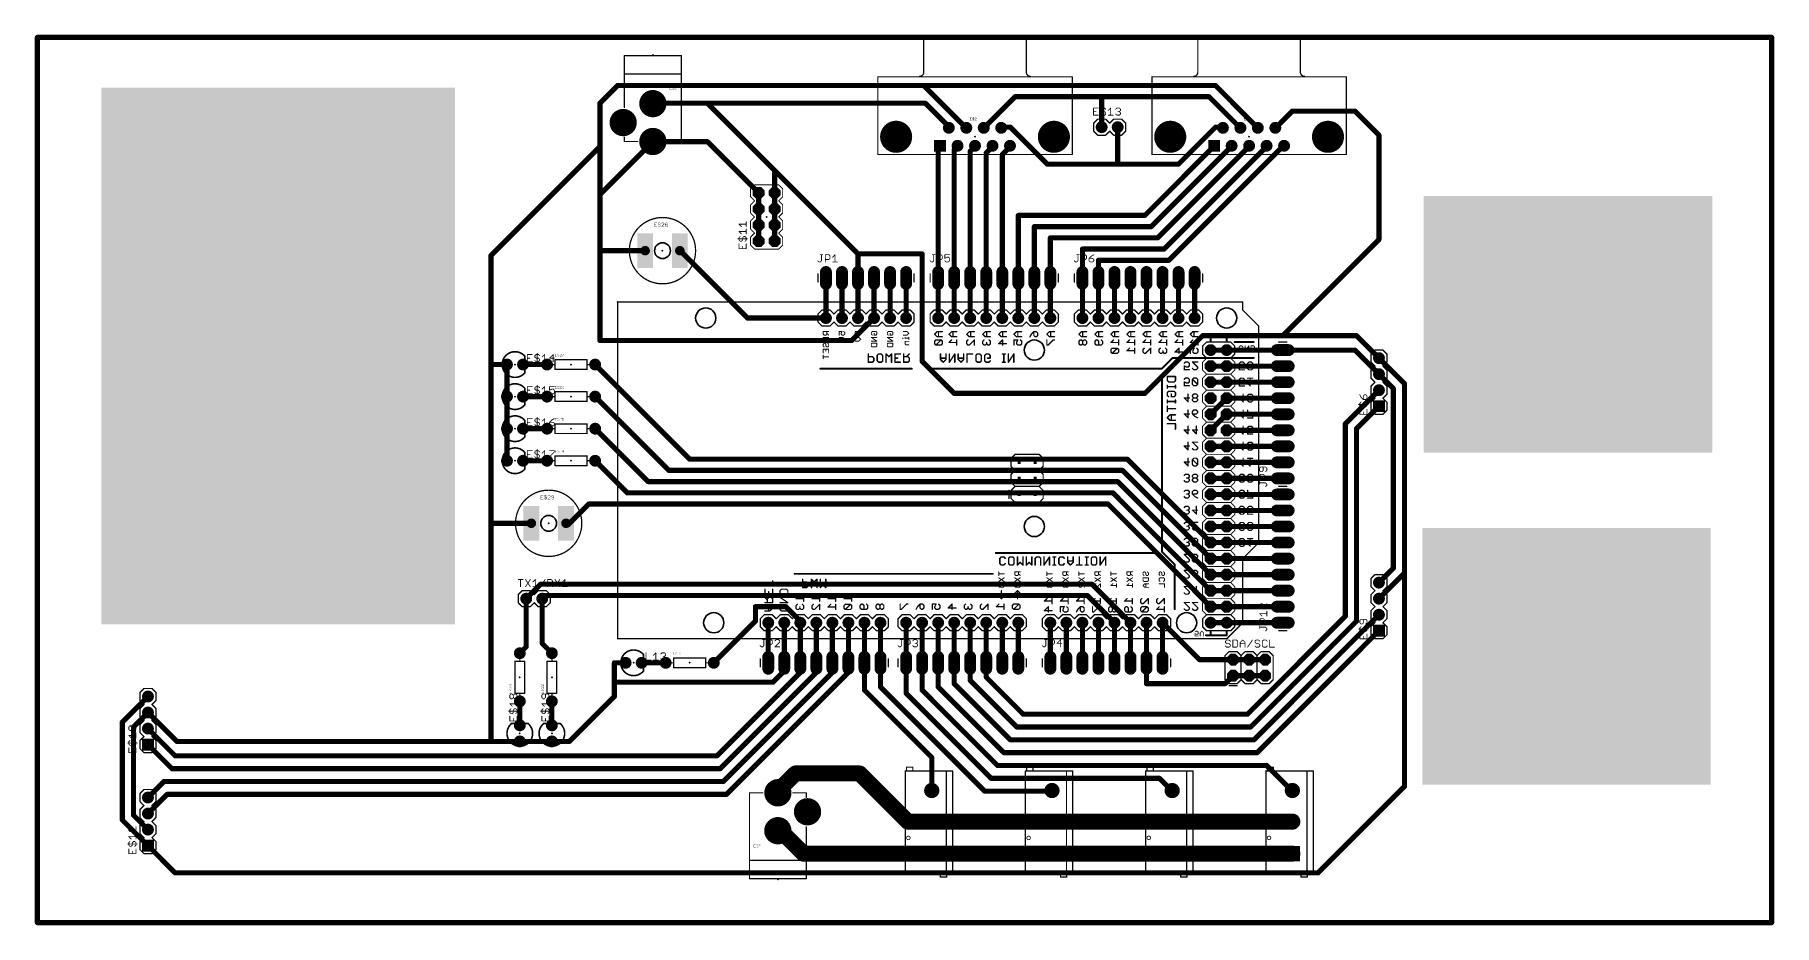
# Model space of a CAD drawing. Extents: x -209 to 66, y -44 to 97.
import ezdxf

# ---------------------------------------------------------------- set-up
doc = ezdxf.new("R2010")
doc.units = 0
for name, color, linetype in [('1', 22, 'CONTINUOUS'), ('17', 82, 'CONTINUOUS'), ('20', 7, 'CONTINUOUS'), ('21', 253, 'CONTINUOUS'), ('22', 253, 'CONTINUOUS'), ('23', 7, 'CONTINUOUS'), ('24', 7, 'CONTINUOUS'), ('25', 253, 'CONTINUOUS'), ('51', 253, 'CONTINUOUS'), ('52', 253, 'CONTINUOUS')]:
    doc.layers.add(name, color=color, linetype=linetype)

# ---------------------------------------------------------------- blocks, each defined once
blk = doc.blocks.new('RECT')
blk.add_solid([(-0.5, -0.5), (0.5, -0.5), (-0.5, 0.5), (0.5, 0.5)])
blk = doc.blocks.new('SQUAREP')
blk.add_solid([(-0.5, -0.5), (0.5, -0.5), (-0.5, 0.5), (0.5, 0.5)])
blk = doc.blocks.new('ROUNDP')
at = {"const_width": 0.5}
blk.add_lwpolyline([(0, -0.25, 1), (0, 0.25, 1), (0, -0.25)], format="xyb", dxfattribs=at)
blk = doc.blocks.new('OCTAGONP')
at = {"const_width": 0.5}
blk.add_lwpolyline([(-0.25, -0.1036), (-0.25, 0.1036), (-0.1036, 0.25), (0.1036, 0.25), (0.25, 0.1036), (0.25, -0.1036), (0.1036, -0.25), (-0.1036, -0.25), (-0.25, -0.1036), (-0.25, 0.1036)], dxfattribs=at)
blk = doc.blocks.new('LONGP100')
at = {"const_width": 1}
blk.add_lwpolyline([(-0.5, 0), (0.5, 0)], dxfattribs=at)
at = {"const_width": 0.5}
for points in [[(-0.5, 0.25, 1), (-0.5, -0.25)], [(0.5, -0.25, 1), (0.5, 0.25)]]:
    blk.add_lwpolyline(points, format="xyb", dxfattribs=at)

msp = doc.modelspace()

# ---------------------------------------------------------------- linework, layer by layer
at = {"layer": '1'}
for points, const_width in [([(-119.634, 86.106), (-116.84, 88.9)], 0.8128), ([(-116.84, 88.9), (-68.326, 88.9)], 0.8128), ([(-68.326, 88.9), (-61.722, 82.296)], 0.8128), ([(-68.326, 88.9), (-22.098, 88.9)], 0.8128), ([(-22.098, 88.9), (-15.494, 82.296)], 0.8128), ([(-119.634, 79.248), (-119.634, 86.106)], 0.8128), ([(-111.252, 86.106), (-110.998, 86.106)], 3.81), ([(-102.616, 86.106), (-110.998, 86.106)], 0.8128), ([(-91.948, 75.438), (-102.616, 86.106)], 0.8128), ([(-102.616, 86.106), (-68.072, 86.106)], 0.8128), ([(-68.072, 86.106), (-64.262, 82.296)], 0.8128), ([(-58.674, 82.296), (-53.848, 87.122)], 0.8128), ([(-53.848, 87.122), (-40.132, 87.122)], 0.8128), ([(-40.132, 87.122), (-23.114, 87.122)], 0.8128), ([(-40.132, 82.296), (-40.132, 87.122)], 0.8128), ([(-23.114, 87.122), (-18.034, 82.042)], 0.8128), ([(-116.078, 83.058), (-115.824, 83.058)], 3.81), ([(-72.644, 80.772), (-72.39, 81.026)], 3.81), ([(-64.262, 82.296), (-64.262, 82.042)], 1.27), ([(-61.468, 82.296), (-61.468, 82.042)], 1.27), ([(-58.928, 82.296), (-58.928, 82.042)], 1.27), ([(-56.134, 82.042), (-56.134, 82.296)], 1.27), ([(-56.134, 82.296), (-54.61, 82.296)], 0.8128), ([(-54.61, 82.296), (-48.768, 76.454)], 0.8128), ([(-37.592, 82.296), (-37.592, 76.454)], 0.8128), ([(-27.94, 76.454), (-22.098, 82.296)], 0.8128), ([(-22.098, 82.296), (-21.082, 82.296)], 0.8128), ([(-20.828, 82.042), (-20.828, 82.296)], 1.27), ([(-18.034, 82.042), (-18.034, 82.296)], 1.27), ([(-15.24, 82.042), (-15.494, 82.296)], 1.27), ([(-12.7, 82.042), (-12.7, 82.296)], 1.27), ([(-9.906, 84.836), (-12.7, 82.042)], 0.8128), ([(-9.906, 84.836), (0, 84.836)], 0.8128), ([(0, 84.836), (3.81, 81.026)], 0.8128), ([(-119.634, 71.628), (-111.252, 80.01)], 0.8128), ([(-111.506, 80.01), (-111.252, 80.01)], 3.81), ([(-111.252, 80.01), (-102.616, 80.01)], 0.8128), ([(-102.616, 80.01), (-94.488, 71.882)], 0.8128), ([(-65.786, 79.248), (-65.786, 79.502)], 1.27), ([(-62.992, 79.248), (-62.992, 79.502)], 1.27), ([(-60.198, 79.248), (-60.198, 79.502)], 1.27), ([(-57.404, 79.248), (-57.404, 79.502)], 1.27), ([(-54.61, 79.248), (-54.61, 79.502)], 1.27), ([(-47.752, 80.772), (-47.752, 80.518)], 3.81), ([(-29.464, 80.772), (-29.21, 80.518)], 3.81), ([(-22.352, 79.248), (-22.352, 79.502)], 1.27), ([(-19.558, 79.248), (-19.558, 79.502)], 1.27), ([(-16.764, 79.248), (-16.764, 79.502)], 1.27), ([(-13.97, 79.248), (-13.97, 79.502)], 1.27), ([(-10.922, 79.248), (-11.176, 79.502)], 1.27), ([(-4.572, 80.518), (-4.318, 80.772)], 3.81), ([(3.81, 81.026), (3.81, 64.516)], 0.8128), ([(-136.906, 61.976), (-119.634, 79.248)], 0.8128), ([(-119.634, 79.248), (-119.634, 78.994)], 0.8128), ([(-119.634, 71.628), (-119.634, 78.994)], 0.8128), ([(-66.04, 78.994), (-65.786, 79.248)], 0.8128), ([(-66.04, 58.42), (-66.04, 78.994)], 0.8128), ([(-63.5, 78.74), (-62.992, 79.248)], 0.8128), ([(-63.5, 58.42), (-63.5, 78.74)], 0.8128), ([(-60.96, 78.486), (-60.198, 79.248)], 0.8128), ([(-60.96, 58.42), (-60.96, 78.486)], 0.8128), ([(-58.42, 78.232), (-57.404, 79.248)], 0.8128), ([(-58.42, 58.42), (-58.42, 78.232)], 0.8128), ([(-55.88, 77.978), (-54.61, 79.248)], 0.8128), ([(-55.88, 58.42), (-55.88, 77.978)], 0.8128), ([(-22.352, 79.248), (-33.274, 68.326)], 0.8128), ([(-19.558, 79.248), (-32.258, 66.548)], 0.8128), ([(-16.764, 79.248), (-31.242, 64.77)], 0.8128), ([(-13.97, 79.248), (-30.226, 62.992)], 0.8128), ([(-11.176, 79.502), (-29.464, 61.214)], 0.8128), ([(-78.74, 62.23), (-91.948, 75.438)], 0.8128), ([(-91.948, 71.882), (-91.948, 75.438)], 0.8128), ([(-48.768, 76.454), (-37.846, 76.454)], 0.8128), ([(-37.592, 76.454), (-37.846, 76.454)], 0.8128), ([(-37.592, 76.454), (-27.94, 76.454)], 0.8128), ([(-119.634, 62.738), (-119.634, 71.628)], 0.8128), ([(-94.488, 71.882), (-94.488, 71.628)], 1.27), ([(-94.488, 71.628), (-94.488, 69.342)], 0.8128), ([(-91.948, 71.882), (-91.948, 71.628)], 1.27), ([(-91.948, 69.342), (-91.948, 71.628)], 0.8128), ([(-94.488, 69.342), (-94.488, 69.088)], 1.27), ([(-94.488, 69.088), (-94.488, 66.802)], 0.8128), ([(-91.948, 69.342), (-91.948, 69.088)], 1.27), ([(-91.948, 66.802), (-91.948, 69.088)], 0.8128), ([(-94.488, 66.802), (-94.488, 66.548)], 1.27), ([(-94.488, 66.548), (-94.488, 64.262)], 0.8128), ([(-91.948, 66.802), (-91.948, 66.548)], 1.27), ([(-91.948, 64.262), (-91.948, 66.548)], 0.8128), ([(-33.274, 68.326), (-53.34, 68.326)], 0.8128), ([(-53.34, 68.326), (-53.34, 58.42)], 0.8128), ([(-32.258, 66.548), (-50.8, 66.548)], 0.8128), ([(-50.8, 66.548), (-50.8, 58.42)], 0.8128), ([(-94.488, 64.262), (-94.488, 64.008)], 1.27), ([(-91.948, 64.262), (-91.948, 64.008)], 1.27), ([(-31.242, 64.77), (-48.26, 64.77)], 0.8128), ([(-48.26, 64.77), (-48.26, 58.42)], 0.8128), ([(-30.226, 62.992), (-43.18, 62.992)], 0.8128), ([(-43.18, 62.992), (-43.18, 58.42)], 0.8128), ([(-11.43, 49.276), (3.048, 63.754)], 0.8128), ([(3.048, 63.754), (3.556, 64.262)], 0.8128), ([(3.81, 64.516), (3.556, 64.262)], 0.8128), ([(-136.906, 44.704), (-136.906, 61.976)], 0.8128), ([(-119.634, 62.738), (-112.776, 62.738)], 0.8128), ([(-119.634, 48.514), (-119.634, 62.738)], 0.8128), ([(-96.266, 52.07), (-106.934, 62.738)], 0.8128), ([(-78.74, 58.42), (-78.74, 62.23)], 0.8128), ([(-78.74, 62.23), (-68.58, 62.23)], 0.8128), ([(-68.58, 62.23), (-68.58, 45.212)], 0.8128), ([(-29.464, 61.214), (-40.64, 61.214)], 0.8128), ([(-40.64, 61.214), (-40.64, 58.42)], 0.8128), ([(-83.82, 58.42), (-83.82, 58.674)], 1.27), ([(-83.82, 52.07), (-83.82, 58.42)], 0.8128), ([(-81.28, 58.42), (-81.28, 58.674)], 1.27), ([(-81.28, 52.07), (-81.28, 58.42)], 0.8128), ([(-79.248, 58.928), (-78.74, 58.42)], 0.8128), ([(-78.74, 58.42), (-78.486, 58.42)], 1.27), ([(-78.74, 52.07), (-78.74, 58.42)], 0.8128), ([(-76.2, 58.42), (-76.2, 58.674)], 1.27), ([(-76.2, 59.69), (-76.2, 58.674)], 0.8128), ([(-76.2, 52.07), (-76.2, 58.42)], 0.8128), ([(-73.66, 58.42), (-73.66, 58.674)], 1.27), ([(-73.66, 52.07), (-73.66, 58.42)], 0.8128), ([(-71.12, 58.42), (-71.12, 58.674)], 1.27), ([(-71.12, 52.07), (-71.12, 58.42)], 0.8128), ([(-66.04, 58.42), (-66.04, 58.166)], 1.27), ([(-66.04, 52.07), (-66.04, 58.166)], 0.8128), ([(-63.5, 58.42), (-63.5, 58.166)], 1.27), ([(-63.5, 52.07), (-63.5, 58.166)], 0.8128), ([(-60.96, 58.42), (-60.96, 58.166)], 1.27), ([(-60.96, 52.07), (-60.96, 58.166)], 0.8128), ([(-58.42, 58.42), (-58.42, 58.166)], 1.27), ([(-58.42, 52.07), (-58.42, 58.166)], 0.8128), ([(-55.88, 58.42), (-55.88, 58.166)], 1.27), ([(-55.88, 52.07), (-55.88, 58.166)], 0.8128), ([(-53.34, 58.42), (-53.34, 58.166)], 1.27), ([(-53.34, 52.07), (-53.34, 58.166)], 0.8128), ([(-50.8, 58.42), (-50.8, 58.166)], 1.27), ([(-50.8, 58.42), (-50.8, 59.69)], 0.8128), ([(-50.8, 52.07), (-50.8, 58.166)], 0.8128), ([(-48.26, 58.42), (-48.26, 58.166)], 1.27), ([(-48.26, 52.07), (-48.26, 58.166)], 0.8128), ([(-43.18, 58.42), (-43.18, 58.166)], 1.27), ([(-43.18, 58.42), (-43.18, 59.69)], 0.8128), ([(-43.18, 52.07), (-43.18, 58.166)], 0.8128), ([(-40.64, 58.42), (-40.64, 58.166)], 1.27), ([(-40.64, 52.07), (-40.64, 58.166)], 0.8128), ([(-38.1, 58.42), (-38.1, 58.166)], 1.27), ([(-38.1, 52.07), (-38.1, 58.166)], 0.8128), ([(-35.56, 58.42), (-35.56, 58.166)], 1.27), ([(-35.56, 52.07), (-35.56, 58.166)], 0.8128), ([(-33.02, 58.42), (-33.02, 58.166)], 1.27), ([(-33.02, 52.07), (-33.02, 58.166)], 0.8128), ([(-30.48, 58.42), (-30.48, 58.166)], 1.27), ([(-30.48, 52.07), (-30.48, 58.166)], 0.8128), ([(-27.94, 58.42), (-27.94, 58.166)], 1.27), ([(-27.94, 52.07), (-27.94, 58.166)], 0.8128), ([(-25.4, 58.42), (-25.4, 58.166)], 1.27), ([(-25.4, 52.07), (-25.4, 58.166)], 0.8128), ([(-83.82, 52.07), (-96.266, 52.07)], 0.8128), ([(-83.82, 52.07), (-83.82, 51.816)], 1.27), ([(-81.28, 52.07), (-81.28, 51.816)], 1.27), ([(-76.2, 52.07), (-79.756, 48.514)], 0.8128), ([(-78.74, 52.07), (-78.74, 51.816)], 1.27), ([(-76.2, 52.07), (-76.2, 51.816)], 1.27), ([(-73.66, 52.07), (-73.66, 51.816)], 1.27), ([(-71.12, 52.07), (-71.12, 51.816)], 1.27), ([(-66.04, 52.07), (-66.04, 51.816)], 1.27), ([(-63.5, 52.07), (-63.5, 51.816)], 1.27), ([(-60.96, 52.07), (-60.96, 51.816)], 1.27), ([(-58.42, 52.07), (-58.42, 51.816)], 1.27), ([(-55.88, 52.07), (-55.88, 51.816)], 1.27), ([(-53.34, 52.07), (-53.34, 51.816)], 1.27), ([(-50.8, 52.07), (-50.8, 51.816)], 1.27), ([(-48.26, 52.07), (-48.26, 51.816)], 1.27), ([(-43.18, 52.07), (-43.18, 51.816)], 1.27), ([(-40.64, 52.07), (-40.64, 51.816)], 1.27), ([(-38.1, 52.07), (-38.1, 51.816)], 1.27), ([(-35.56, 52.07), (-35.56, 51.816)], 1.27), ([(-33.02, 52.07), (-33.02, 51.816)], 1.27), ([(-30.48, 52.07), (-30.48, 51.816)], 1.27), ([(-27.94, 52.07), (-27.94, 51.816)], 1.27), ([(-25.4, 52.07), (-25.4, 51.816)], 1.27), ([(-33.274, 40.132), (-24.13, 49.276)], 0.8128), ([(-24.13, 49.276), (-11.43, 49.276)], 0.8128), ([(-11.43, 49.276), (0.254, 49.276)], 0.8128), ([(0.254, 49.276), (3.81, 45.72)], 0.8128), ([(-79.756, 48.514), (-119.634, 48.514)], 0.8128), ([(-22.86, 46.99), (-22.86, 46.736)], 1.27), ([(-22.86, 46.99), (-20.32, 46.99)], 0.8128), ([(-20.32, 46.99), (-20.32, 46.736)], 1.27), ([(-20.32, 46.99), (-11.43, 46.99)], 0.8128), ([(-11.43, 46.99), (-11.43, 46.736)], 1.27), ([(-11.176, 46.99), (0, 46.99)], 0.8128), ([(0, 46.99), (3.81, 43.18)], 0.8128), ([(-136.906, 19.558), (-136.906, 44.704)], 0.8128), ([(-134.366, 44.704), (-136.906, 44.704)], 0.8128), ([(-134.366, 44.704), (-134.366, 39.624)], 0.8128), ([(-128.016, 44.704), (-131.826, 44.704)], 0.8128), ([(-128.016, 44.704), (-127.762, 44.704)], 1.27), ([(-120.396, 44.704), (-120.65, 44.704)], 1.27), ([(-105.41, 29.718), (-120.396, 44.704)], 0.8128), ([(-68.58, 45.212), (-63.5, 40.132)], 0.8128), ([(-22.86, 44.45), (-22.86, 44.196)], 1.27), ([(-22.86, 44.45), (-20.32, 44.45)], 0.8128), ([(-20.32, 44.45), (-20.32, 44.196)], 1.27), ([(-20.32, 44.45), (-11.43, 44.45)], 0.8128), ([(-11.43, 44.45), (-11.176, 44.45)], 1.27), ([(3.81, 45.72), (3.81, 45.466)], 1.27), ([(3.81, 45.72), (7.874, 41.656)], 0.8128), ([(-22.86, 42.164), (-22.86, 41.91)], 1.27), ([(-22.86, 41.91), (-20.32, 41.91)], 0.8128), ([(-20.32, 41.91), (-20.32, 41.656)], 1.27), ([(-20.32, 41.91), (-11.43, 41.91)], 0.8128), ([(-11.43, 41.91), (-11.176, 41.91)], 1.27), ([(3.81, 43.18), (3.81, 42.926)], 1.27), ([(3.81, 40.64), (3.81, 40.894)], 1.27), ([(3.81, 43.18), (6.096, 40.894)], 0.8128), ([(7.874, 41.656), (7.874, 11.684)], 0.8128), ([(-134.366, 39.624), (-134.366, 34.544)], 0.8128), ([(-128.016, 39.624), (-131.826, 39.624)], 0.8128), ([(-128.016, 39.624), (-127.762, 39.624)], 1.27), ([(-120.396, 39.624), (-120.65, 39.624)], 1.27), ([(-108.712, 27.94), (-120.396, 39.624)], 0.8128), ([(-63.5, 40.132), (-33.274, 40.132)], 0.8128), ([(-22.86, 39.37), (-22.86, 39.624)], 1.27), ([(-22.86, 36.83), (-20.32, 39.37)], 0.8128), ([(-20.32, 39.37), (-20.32, 39.116)], 1.27), ([(-20.32, 39.37), (-11.43, 39.37)], 0.8128), ([(-11.43, 39.37), (-11.176, 39.37)], 1.27), ([(-1.524, 35.306), (3.81, 40.64)], 0.8128), ([(3.81, 38.1), (3.81, 38.354)], 1.27), ([(6.096, 40.894), (6.096, 12.446)], 0.8128), ([(-22.86, 36.83), (-22.86, 36.576)], 1.27), ([(-22.86, 34.29), (-20.32, 36.83)], 0.8128), ([(-20.32, 36.83), (-20.32, 36.576)], 1.27), ([(-20.32, 36.83), (-11.43, 36.83)], 0.8128), ([(-11.43, 36.83), (-11.176, 36.83)], 1.27), ([(0.254, 34.544), (3.81, 38.1)], 0.8128), ([(-134.366, 34.544), (-134.366, 29.464)], 0.8128), ([(-128.016, 34.544), (-131.826, 34.544)], 0.8128), ([(-128.016, 34.544), (-127.762, 34.544)], 1.27), ([(-112.014, 26.162), (-120.396, 34.544)], 0.8128), ([(-22.86, 34.29), (-22.86, 34.036)], 1.27), ([(-20.32, 34.29), (-20.32, 34.036)], 1.27), ([(-20.32, 34.29), (-11.43, 34.29)], 0.8128), ([(-11.43, 34.29), (-11.176, 34.29)], 1.27), ([(-1.524, 4.826), (-1.524, 35.306)], 0.8128), ([(0.254, 4.064), (0.254, 34.544)], 0.8128), ([(-120.396, 29.464), (-120.396, 29.718)], 1.27), ([(-22.86, 31.75), (-22.86, 31.496)], 1.27), ([(-22.86, 31.75), (-20.32, 31.75)], 0.8128), ([(-20.32, 31.75), (-20.32, 31.496)], 1.27), ([(-20.32, 31.75), (-11.43, 31.75)], 0.8128), ([(-11.43, 31.75), (-11.176, 31.75)], 1.27), ([(-128.016, 29.464), (-131.826, 29.464)], 0.8128), ([(-128.016, 29.464), (-127.762, 29.464)], 1.27), ([(-115.316, 24.384), (-120.396, 29.464)], 0.8128), ([(-36.83, 27.94), (-108.712, 27.94)], 0.8128), ([(-36.068, 29.718), (-105.41, 29.718)], 0.8128), ([(-22.86, 13.97), (-36.83, 27.94)], 0.8128), ([(-22.86, 16.51), (-36.068, 29.718)], 0.8128), ([(-22.86, 29.21), (-22.86, 28.956)], 1.27), ([(-22.86, 29.21), (-20.32, 29.21)], 0.8128), ([(-20.32, 29.21), (-20.32, 28.956)], 1.27), ([(-20.32, 29.21), (-11.43, 29.21)], 0.8128), ([(-11.43, 29.21), (-11.176, 29.21)], 1.27), ([(-37.592, 26.162), (-112.014, 26.162)], 0.8128), ([(-22.86, 11.43), (-37.592, 26.162)], 0.8128), ([(-22.86, 26.67), (-22.86, 26.416)], 1.27), ([(-22.86, 26.67), (-20.32, 26.67)], 0.8128), ([(-20.32, 26.67), (-20.32, 26.416)], 1.27), ([(-20.32, 26.67), (-11.43, 26.67)], 0.8128), ([(-11.43, 26.67), (-11.176, 26.67)], 1.27), ([(-121.412, 22.606), (-124.714, 19.304)], 0.8128), ([(-39.116, 22.606), (-121.412, 22.606)], 0.8128), ([(-38.354, 24.384), (-115.316, 24.384)], 0.8128), ([(-22.86, 6.35), (-39.116, 22.606)], 0.8128), ([(-22.86, 8.89), (-38.354, 24.384)], 0.8128), ([(-22.86, 24.13), (-22.86, 23.876)], 1.27), ([(-22.86, 21.59), (-22.86, 21.336)], 1.27), ([(-22.86, 24.13), (-20.32, 24.13)], 0.8128), ([(-20.32, 24.13), (-20.32, 23.876)], 1.27), ([(-20.32, 21.59), (-20.32, 21.336)], 1.27), ([(-20.32, 24.13), (-11.43, 24.13)], 0.8128), ([(-11.43, 24.13), (-11.176, 24.13)], 1.27), ([(-11.43, 21.59), (-11.176, 21.59)], 1.27), ([(-136.906, -14.986), (-136.906, 19.558)], 0.8128), ([(-136.906, 19.558), (-130.556, 19.558)], 0.8128), ([(-22.86, 19.05), (-22.606, 19.05)], 1.27), ([(-22.86, 21.59), (-20.32, 21.59)], 0.8128), ([(-22.606, 19.05), (-20.32, 19.05)], 0.8128), ([(-20.32, 19.05), (-20.066, 19.05)], 1.27), ([(-20.32, 21.59), (-11.43, 21.59)], 0.8128), ([(-20.066, 19.05), (-11.43, 19.05)], 0.8128), ([(-11.43, 19.05), (-11.176, 19.05)], 1.27), ([(-22.86, 16.51), (-22.606, 16.51)], 1.27), ([(-22.606, 16.51), (-20.32, 16.51)], 0.8128), ([(-20.32, 16.51), (-20.066, 16.51)], 1.27), ([(-20.066, 16.51), (-11.43, 16.51)], 0.8128), ([(-11.43, 16.51), (-11.176, 16.51)], 1.27), ([(-22.86, 13.97), (-22.606, 13.97)], 1.27), ([(-22.606, 13.97), (-20.32, 13.97)], 0.8128), ([(-20.32, 13.97), (-20.066, 13.97)], 1.27), ([(-20.066, 13.97), (-11.43, 13.97)], 0.8128), ([(-11.43, 13.97), (-11.176, 13.97)], 1.27), ([(-22.86, 11.43), (-22.606, 11.43)], 1.27), ([(-22.606, 11.43), (-20.32, 11.43)], 0.8128), ([(-20.32, 11.43), (-20.066, 11.43)], 1.27), ([(-20.066, 11.43), (-11.43, 11.43)], 0.8128), ([(-11.43, 11.43), (-11.176, 11.43)], 1.27), ([(6.096, 12.446), (3.81, 10.16)], 0.8128), ([(7.874, 11.684), (3.81, 7.62)], 0.8128), ([(7.874, 11.684), (7.874, -22.098)], 0.8128), ([(-129.032, 9.906), (-131.318, 7.62)], 0.8128), ([(-41.656, 9.906), (-129.032, 9.906)], 0.8128), ([(-128.27, 8.128), (-128.778, 7.62)], 0.8128), ([(-42.418, 8.128), (-128.27, 8.128)], 0.8128), ([(-38.1, 3.81), (-42.418, 8.128)], 0.8128), ([(-35.56, 3.81), (-41.656, 9.906)], 0.8128), ([(-22.86, 8.89), (-22.86, 9.144)], 1.27), ([(-22.86, 8.89), (-20.32, 8.89)], 0.8128), ([(-20.32, 8.89), (-20.32, 9.144)], 1.27), ([(-20.32, 8.89), (-11.43, 8.89)], 0.8128), ([(-11.43, 8.89), (-11.176, 8.89)], 1.27), ([(3.81, 10.16), (3.81, 9.906)], 1.27), ([(-131.064, 7.62), (-131.572, 7.62)], 1.27), ([(-131.318, 7.62), (-131.318, 0)], 0.8128), ([(-128.778, 7.62), (-129.032, 7.62)], 1.27), ([(-128.778, 7.62), (-128.778, 0.508)], 0.8128), ([(-94.996, 4.064), (-94.996, 6.35)], 0.8128), ([(-94.996, 6.35), (-90.17, 6.35)], 0.8128), ([(-87.63, 3.81), (-90.17, 6.35)], 0.8128), ([(-22.86, 6.35), (-22.86, 6.604)], 1.27), ([(-22.86, 6.35), (-20.32, 6.35)], 0.8128), ([(-20.32, 6.35), (-20.32, 6.604)], 1.27), ([(-20.32, 6.35), (-11.43, 6.35)], 0.8128), ([(-11.43, 6.35), (-11.176, 6.35)], 1.27), ([(3.81, 7.62), (3.81, 7.366)], 1.27), ([(3.81, 5.08), (3.81, 5.334)], 1.27), ([(-101.6, -2.54), (-94.996, 4.064)], 0.8128), ([(-92.964, 3.556), (-92.964, 3.81)], 1.27), ([(-92.964, 3.556), (-92.964, -2.54)], 0.8128), ([(-90.424, 3.81), (-90.424, 4.064)], 1.27), ([(-90.424, 3.81), (-90.424, -2.54)], 0.8128), ([(-87.884, 3.81), (-87.884, 3.556)], 1.27), ([(-87.884, 3.556), (-87.884, -2.54)], 0.8128), ([(-85.344, 3.81), (-85.344, 3.556)], 1.27), ([(-85.344, 3.556), (-85.344, -2.54)], 0.8128), ([(-82.804, 3.81), (-82.804, 3.556)], 1.27), ([(-82.804, 3.556), (-82.804, -2.54)], 0.8128), ([(-80.264, 3.81), (-80.264, 3.556)], 1.27), ([(-80.264, 3.556), (-80.264, -2.54)], 0.8128), ([(-77.724, 3.81), (-77.724, 3.556)], 1.27), ([(-77.724, 3.556), (-77.724, -2.54)], 0.8128), ([(-75.184, 3.81), (-75.184, 3.556)], 1.27), ([(-75.184, 3.556), (-75.184, -2.286)], 0.8128), ([(-71.374, 3.81), (-71.12, 3.81)], 1.27), ([(-71.12, 3.81), (-71.12, -2.286)], 0.8128), ([(-68.58, 3.81), (-68.58, 4.064)], 1.27), ([(-68.58, 3.81), (-68.58, -2.286)], 0.8128), ([(-66.04, 3.81), (-66.04, 4.064)], 1.27), ([(-66.04, 3.81), (-66.04, -2.54)], 0.8128), ([(-63.5, 3.81), (-63.5, 4.064)], 1.27), ([(-63.5, 3.81), (-63.5, -2.286)], 0.8128), ([(-60.96, 3.81), (-60.96, 4.064)], 1.27), ([(-60.96, 3.81), (-60.96, -2.286)], 0.8128), ([(-58.42, 3.81), (-58.42, 4.064)], 1.27), ([(-58.42, 3.81), (-58.42, -2.286)], 0.8128), ([(-55.88, 3.81), (-55.88, 4.064)], 1.27), ([(-55.88, 3.81), (-55.88, -2.286)], 0.8128), ([(-53.594, 4.318), (-53.086, 3.81)], 0.8128), ([(-53.34, 3.81), (-53.34, 3.556)], 1.27), ([(-53.34, 3.81), (-53.086, 3.556)], 0.8128), ([(-53.34, 3.556), (-53.34, -2.286)], 0.8128), ([(-48.26, 3.81), (-48.26, 4.064)], 1.27), ([(-48.26, 3.81), (-48.26, -2.286)], 0.8128), ([(-45.72, 3.81), (-45.72, 4.064)], 1.27), ([(-45.72, 3.81), (-45.72, -2.286)], 0.8128), ([(-43.18, 3.81), (-43.18, 4.064)], 1.27), ([(-43.18, 3.81), (-43.18, -2.286)], 0.8128), ([(-40.64, 3.81), (-40.64, 4.064)], 1.27), ([(-40.64, 3.81), (-40.64, -2.286)], 0.8128), ([(-38.1, 3.81), (-38.1, 4.064)], 1.27), ([(-38.1, 3.81), (-38.1, -2.286)], 0.8128), ([(-35.56, 3.81), (-35.56, 4.064)], 1.27), ([(-35.56, 3.81), (-35.56, -2.286)], 0.8128), ([(-33.02, 3.81), (-33.02, 4.064)], 1.27), ([(-33.02, 3.81), (-33.02, -2.286)], 0.8128), ([(-30.48, 3.81), (-30.48, 4.064)], 1.27), ([(-30.48, 3.81), (-30.48, -2.286)], 0.8128), ([(-30.48, 3.81), (-24.638, -2.032)], 0.8128), ([(-22.86, 3.81), (-22.86, 4.064)], 1.27), ([(-22.86, 3.81), (-20.32, 3.81)], 0.8128), ([(-20.32, 3.81), (-20.32, 4.064)], 1.27), ([(-20.32, 3.81), (-11.43, 3.81)], 0.8128), ([(-17.018, -10.668), (-1.524, 4.826)], 0.8128), ([(-16.51, -12.7), (0.254, 4.064)], 0.8128), ([(-16.002, -14.732), (3.81, 5.08)], 0.8128), ([(-15.494, -16.764), (3.81, 2.54)], 0.8128), ([(-11.43, 3.81), (-11.43, 4.064)], 1.27), ([(3.81, 2.54), (3.81, 2.794)], 1.27), ([(-131.318, 0), (-132.334, -1.016)], 0.8128), ([(-128.778, 0.508), (-127.254, -1.016)], 0.8128), ([(-132.334, -1.016), (-132.334, -1.27)], 1.27), ([(-127.254, -1.016), (-127.254, -1.27)], 1.27), ([(-115.57, -2.54), (-117.348, -2.54)], 0.8128), ([(-117.348, -2.54), (-117.348, -5.588)], 0.8128), ([(-109.22, -2.54), (-113.03, -2.54)], 0.8128), ([(-109.22, -2.54), (-108.966, -2.54)], 1.27), ([(-101.6, -2.54), (-101.854, -2.54)], 1.27), ([(-92.964, -2.54), (-92.964, -2.794)], 1.27), ([(-90.424, -2.54), (-90.424, -2.794)], 1.27), ([(-90.424, -3.81), (-90.424, -2.54)], 0.8128), ([(-87.884, -2.54), (-87.884, -2.794)], 1.27), ([(-87.63, -2.54), (-87.884, -2.54)], 0.8128), ([(-85.344, -2.54), (-85.344, -2.794)], 1.27), ([(-82.804, -2.54), (-82.804, -2.794)], 1.27), ([(-80.264, -2.54), (-80.264, -2.794)], 1.27), ([(-77.724, -2.54), (-77.724, -2.794)], 1.27), ([(-77.724, -2.54), (-77.724, -6.858)], 0.8128), ([(-77.724, -2.794), (-77.724, -3.556)], 0.8128), ([(-75.184, -2.54), (-75.184, -2.286)], 1.27), ([(-75.184, -2.54), (-75.184, -3.81)], 0.8128), ([(-75.184, -2.54), (-75.184, -6.35)], 0.8128), ([(-71.12, -2.54), (-71.12, -2.286)], 1.27), ([(-71.12, -2.54), (-71.12, -7.366)], 0.8128), ([(-68.58, -2.54), (-68.58, -2.286)], 1.27), ([(-68.58, -2.54), (-68.58, -6.858)], 0.8128), ([(-66.04, -2.54), (-65.786, -2.54)], 1.27), ([(-66.04, -2.54), (-66.04, -6.35)], 0.8128), ([(-63.5, -2.54), (-63.5, -2.286)], 1.27), ([(-63.5, -2.54), (-63.5, -5.842)], 0.8128), ([(-60.96, -2.54), (-60.96, -2.286)], 1.27), ([(-60.96, -2.54), (-60.96, -5.334)], 0.8128), ([(-58.42, -2.54), (-58.42, -2.286)], 1.27), ([(-58.42, -2.54), (-58.42, -4.826)], 0.8128), ([(-55.88, -2.54), (-55.88, -2.286)], 1.27), ([(-53.34, -2.54), (-53.34, -2.286)], 1.27), ([(-48.26, -2.54), (-48.26, -2.286)], 1.27), ([(-45.72, -2.54), (-45.72, -2.286)], 1.27), ([(-43.18, -2.54), (-43.18, -2.286)], 1.27), ([(-40.64, -2.54), (-40.64, -2.286)], 1.27), ([(-38.1, -2.54), (-38.1, -2.286)], 1.27), ([(-35.56, -2.54), (-35.56, -2.286)], 1.27), ([(-33.02, -2.54), (-33.02, -2.286)], 1.27), ([(-33.02, -2.54), (-33.02, -5.842)], 0.8128), ([(-30.48, -2.54), (-30.48, -2.286)], 1.27), ([(-24.638, -2.032), (-19.304, -2.032)], 0.8128), ([(-19.304, -2.032), (-19.304, -1.778)], 1.27), ([(-19.304, -2.032), (-16.764, -2.032)], 0.8128), ([(-16.764, -2.032), (-16.764, -1.778)], 1.27), ([(-16.764, -2.032), (-14.224, -2.032)], 0.8128), ([(-14.224, -2.032), (-14.224, -1.778)], 1.27), ([(-117.348, -5.588), (-92.202, -5.588)], 0.8128), ([(-117.348, -5.588), (-117.348, -7.874)], 0.8128), ([(-87.884, -4.064), (-101.092, -17.272)], 0.8128), ([(-85.344, -4.064), (-100.584, -19.304)], 0.8128), ([(-82.804, -4.064), (-100.076, -21.336)], 0.8128), ([(-80.264, -4.064), (-99.568, -23.368)], 0.8128), ([(-92.202, -5.588), (-90.424, -3.81)], 0.8128), ([(-63.5, -5.842), (-54.61, -14.732)], 0.8128), ([(-60.96, -5.334), (-53.594, -12.7)], 0.8128), ([(-58.42, -4.826), (-52.578, -10.668)], 0.8128), ([(-33.02, -5.842), (-20.574, -5.842)], 0.8128), ([(-20.574, -5.842), (-19.304, -4.572)], 0.8128), ([(-19.304, -4.572), (-19.304, -4.318)], 1.27), ([(-19.304, -4.572), (-16.764, -4.572)], 0.8128), ([(-16.764, -4.572), (-16.764, -4.318)], 1.27), ([(-16.764, -4.572), (-14.224, -4.572)], 0.8128), ([(-14.224, -4.572), (-14.224, -4.318)], 1.27), ([(-191.262, -7.874), (-195.326, -11.938)], 0.8128), ([(-191.262, -7.874), (-191.008, -7.874)], 1.27), ([(-132.334, -8.636), (-132.334, -8.382)], 1.27), ([(-132.334, -8.636), (-132.334, -12.446)], 0.8128), ([(-127.254, -8.636), (-127.254, -8.382)], 1.27), ([(-127.254, -8.636), (-127.254, -12.446)], 0.8128), ([(-117.348, -7.874), (-124.46, -14.986)], 0.8128), ([(-77.724, -6.858), (-67.056, -17.526)], 0.8128), ([(-75.184, -6.35), (-58.674, -22.86)], 0.8128), ([(-71.12, -7.366), (-57.658, -20.828)], 0.8128), ([(-68.58, -6.858), (-56.642, -18.796)], 0.8128), ([(-66.04, -6.35), (-55.626, -16.764)], 0.8128), ([(-191.262, -10.414), (-193.548, -12.7)], 0.8128), ([(-191.262, -10.414), (-191.008, -10.414)], 1.27), ([(-186.69, -14.986), (-191.262, -10.414)], 0.8128), ([(-52.578, -10.668), (-17.018, -10.668)], 0.8128), ([(-195.326, -11.938), (-195.326, -27.432)], 0.8128), ([(-193.548, -12.7), (-193.548, -26.67)], 0.8128), ([(-191.262, -12.954), (-191.008, -12.954)], 1.27), ([(-186.944, -17.272), (-191.262, -12.954)], 0.8128), ([(-53.594, -12.7), (-16.51, -12.7)], 0.8128), ([(-191.262, -15.494), (-191.008, -15.494)], 1.27), ([(-187.452, -19.304), (-191.262, -15.494)], 0.8128), ([(-136.906, -14.986), (-186.69, -14.986)], 0.8128), ([(-132.334, -14.986), (-136.906, -14.986)], 0.8128), ([(-132.334, -14.986), (-127.254, -14.986)], 0.8128), ([(-127.254, -14.986), (-124.46, -14.986)], 0.8128), ([(-55.626, -16.764), (-15.494, -16.764)], 0.8128), ([(-54.61, -14.732), (-16.002, -14.732)], 0.8128), ([(-100.584, -19.304), (-187.452, -19.304)], 0.8128), ([(-101.092, -17.272), (-186.944, -17.272)], 0.8128), ([(-91.186, -22.606), (-88.646, -20.066)], 2.54), ([(-88.646, -20.066), (-78.486, -20.066)], 2.54), ([(-78.486, -20.066), (-70.866, -27.686)], 2.54), ([(-67.056, -17.526), (-67.056, -22.86)], 0.8128), ([(-56.642, -18.796), (-13.97, -18.796)], 0.8128), ([(-13.97, -18.796), (-9.906, -22.86)], 0.8128), ([(-188.722, -21.336), (-191.262, -23.876)], 0.8128), ([(-100.076, -21.336), (-188.722, -21.336)], 0.8128), ([(-91.44, -22.86), (-91.44, -23.114)], 3.81), ([(-67.056, -22.86), (-66.802, -22.86)], 1.778), ([(-57.658, -20.828), (-30.988, -20.828)], 0.8128), ([(-48.006, -22.86), (-47.752, -22.86)], 1.778), ([(-30.988, -20.828), (-28.956, -22.86)], 0.8128), ([(-28.956, -22.86), (-28.956, -22.606)], 1.778), ([(-9.906, -22.606), (-10.16, -22.86)], 1.27), ([(-9.906, -22.86), (-9.906, -22.606)], 1.27), ([(7.874, -22.098), (-5.842, -35.814)], 0.8128), ([(-191.262, -23.876), (-191.008, -23.876)], 1.27), ([(-188.214, -23.368), (-191.262, -26.416)], 0.8128), ([(-99.568, -23.368), (-188.214, -23.368)], 0.8128), ([(-86.868, -26.162), (-86.614, -26.162)], 3.81), ([(-58.674, -22.86), (-48.006, -22.86)], 0.8128), ([(-10.16, -22.86), (-9.652, -22.86)], 1.27), ([(-195.326, -27.432), (-191.262, -31.496)], 0.8128), ([(-193.548, -26.67), (-191.262, -28.956)], 0.8128), ([(-191.262, -26.416), (-191.008, -26.416)], 1.27), ([(-91.44, -28.956), (-91.694, -29.21)], 3.81), ([(-9.906, -27.686), (-70.866, -27.686)], 2.54), ([(-191.262, -28.956), (-191.008, -28.956)], 1.27), ([(-91.186, -28.956), (-87.376, -32.766)], 2.54), ([(-191.262, -31.496), (-191.008, -31.496)], 1.27), ([(-186.944, -35.814), (-191.262, -31.496)], 0.8128), ([(-87.376, -32.766), (-67.056, -32.766)], 2.54), ([(-9.906, -32.766), (-67.056, -32.766)], 2.54), ([(-5.842, -35.814), (-186.944, -35.814)], 0.8128)]:
    msp.add_lwpolyline(points, dxfattribs=dict(at, const_width=const_width))
for points, const_width in [([(-116.84, 89.1032, 1), (-116.84, 88.6968)], 0.4064), ([(-116.6963, 88.7563, 1), (-116.9837, 89.0437)], 0.4064), ([(-68.1823, 89.0437, 1), (-68.4697, 88.7563)], 0.4064), ([(-68.326, 89.1032, 1), (-68.326, 88.6968)], 0.4064), ([(-68.326, 88.6968, 1), (-68.326, 89.1032)], 0.4064), ([(-21.9543, 89.0437, 1), (-22.2417, 88.7563)], 0.4064), ([(-22.098, 88.6968, 1), (-22.098, 89.1032)], 0.4064), ([(-119.4308, 86.106, 1), (-119.8372, 86.106)], 0.4064), ([(-119.7777, 86.2497, 1), (-119.4903, 85.9623)], 0.4064), ([(-111.252, 87.0585, 1), (-111.252, 85.1535)], 1.905), ([(-110.998, 85.1535, 1), (-110.998, 87.0585)], 1.905), ([(-110.998, 86.3092, 1), (-110.998, 85.9028)], 0.4064), ([(-102.4723, 86.2497, 1), (-102.7597, 85.9623)], 0.4064), ([(-102.616, 86.3092, 1), (-102.616, 85.9028)], 0.4064), ([(-102.616, 85.9028, 1), (-102.616, 86.3092)], 0.4064), ([(-67.9283, 86.2497, 1), (-68.2157, 85.9623)], 0.4064), ([(-68.072, 85.9028, 1), (-68.072, 86.3092)], 0.4064), ([(-53.848, 87.3252, 1), (-53.848, 86.9188)], 0.4064), ([(-53.7043, 86.9783, 1), (-53.9917, 87.2657)], 0.4064), ([(-40.132, 87.3252, 1), (-40.132, 86.9188)], 0.4064), ([(-39.9288, 87.122, 1), (-40.3352, 87.122)], 0.4064), ([(-40.132, 86.9188, 1), (-40.132, 87.3252)], 0.4064), ([(-22.9703, 87.2657, 1), (-23.2577, 86.9783)], 0.4064), ([(-23.114, 86.9188, 1), (-23.114, 87.3252)], 0.4064), ([(-116.078, 84.0105, 1), (-116.078, 82.1055)], 1.905), ([(-115.824, 82.1055, 1), (-115.824, 84.0105)], 1.905), ([(-71.7165, 80.3525, 1), (-73.0635, 81.6995)], 1.905), ([(-63.9445, 82.296, 1), (-64.5795, 82.296)], 0.635), ([(-61.1505, 82.296, 1), (-61.7855, 82.296)], 0.635), ([(-58.6105, 82.296, 1), (-59.2455, 82.296)], 0.635), ([(-55.8165, 82.296, 1), (-56.4515, 82.296)], 0.635), ([(-56.134, 82.4992, 1), (-56.134, 82.0928)], 0.4064), ([(-54.4663, 82.4397, 1), (-54.7537, 82.1523)], 0.4064), ([(-54.61, 82.0928, 1), (-54.61, 82.4992)], 0.4064), ([(-37.3888, 82.296, 1), (-37.7952, 82.296)], 0.4064), ([(-22.098, 82.4992, 1), (-22.098, 82.0928)], 0.4064), ([(-21.9543, 82.1523, 1), (-22.2417, 82.4397)], 0.4064), ([(-20.5105, 82.296, 1), (-21.1455, 82.296)], 0.635), ([(-21.082, 82.0928, 1), (-21.082, 82.4992)], 0.4064), ([(-17.7165, 82.296, 1), (-18.3515, 82.296)], 0.635), ([(-15.2695, 82.5205, 1), (-15.7185, 82.0715)], 0.635), ([(-12.3825, 82.296, 1), (-13.0175, 82.296)], 0.635), ([(-9.906, 85.0392, 1), (-9.906, 84.6328)], 0.4064), ([(-9.7623, 84.6923, 1), (-10.0497, 84.9797)], 0.4064), ([(0.1437, 84.9797, 1), (-0.1437, 84.6923)], 0.4064), ([(0, 84.6328, 1), (0, 85.0392)], 0.4064), ([(-111.506, 80.9625, 1), (-111.506, 79.0575)], 1.905), ([(-111.252, 79.0575, 1), (-111.252, 80.9625)], 1.905), ([(-111.252, 80.2132, 1), (-111.252, 79.8068)], 0.4064), ([(-111.1083, 79.8663, 1), (-111.3957, 80.1537)], 0.4064), ([(-102.4723, 80.1537, 1), (-102.7597, 79.8663)], 0.4064), ([(-102.616, 79.8068, 1), (-102.616, 80.2132)], 0.4064), ([(-73.3175, 81.4455, 1), (-71.9705, 80.0985)], 1.905), ([(-65.4685, 79.502, 1), (-66.1035, 79.502)], 0.635), ([(-64.5795, 82.042, 1), (-63.9445, 82.042)], 0.635), ([(-64.4057, 82.1523, 1), (-64.1183, 82.4397)], 0.4064), ([(-62.6745, 79.502, 1), (-63.3095, 79.502)], 0.635), ([(-61.7855, 82.042, 1), (-61.1505, 82.042)], 0.635), ([(-61.8657, 82.1523, 1), (-61.5783, 82.4397)], 0.4064), ([(-59.8805, 79.502, 1), (-60.5155, 79.502)], 0.635), ([(-59.2455, 82.042, 1), (-58.6105, 82.042)], 0.635), ([(-58.8177, 82.4397, 1), (-58.5303, 82.1523)], 0.4064), ([(-57.0865, 79.502, 1), (-57.7215, 79.502)], 0.635), ([(-56.4515, 82.042, 1), (-55.8165, 82.042)], 0.635), ([(-54.2925, 79.502, 1), (-54.9275, 79.502)], 0.635), ([(-46.7995, 80.772, 1), (-48.7045, 80.772)], 1.905), ([(-48.7045, 80.518, 1), (-46.7995, 80.518)], 1.905), ([(-40.3352, 82.296, 1), (-39.9288, 82.296)], 0.4064), ([(-28.7905, 81.4455, 1), (-30.1375, 80.0985)], 1.905), ([(-29.8835, 79.8445, 1), (-28.5365, 81.1915)], 1.905), ([(-22.0345, 79.502, 1), (-22.6695, 79.502)], 0.635), ([(-21.1455, 82.042, 1), (-20.5105, 82.042)], 0.635), ([(-19.2405, 79.502, 1), (-19.8755, 79.502)], 0.635), ([(-18.3515, 82.042, 1), (-17.7165, 82.042)], 0.635), ([(-18.1777, 81.8983, 1), (-17.8903, 82.1857)], 0.4064), ([(-16.4465, 79.502, 1), (-17.0815, 79.502)], 0.635), ([(-15.6377, 82.1523, 1), (-15.3503, 82.4397)], 0.4064), ([(-15.4645, 81.8175, 1), (-15.0155, 82.2665)], 0.635), ([(-13.6525, 79.502, 1), (-14.2875, 79.502)], 0.635), ([(-13.0175, 82.042, 1), (-12.3825, 82.042)], 0.635), ([(-12.8437, 82.1857, 1), (-12.5563, 81.8983)], 0.4064), ([(-10.9515, 79.7265, 1), (-11.4005, 79.2775)], 0.635), ([(-5.2455, 81.1915, 1), (-3.8985, 79.8445)], 1.905), ([(-3.6445, 80.0985, 1), (-4.9915, 81.4455)], 1.905), ([(4.0132, 81.026, 1), (3.6068, 81.026)], 0.4064), ([(3.6663, 80.8823, 1), (3.9537, 81.1697)], 0.4064), ([(-119.4308, 79.248, 1), (-119.8372, 79.248)], 0.4064), ([(-119.8372, 79.248, 1), (-119.4308, 79.248)], 0.4064), ([(-119.4308, 78.994, 1), (-119.8372, 78.994)], 0.4064), ([(-119.8372, 78.994, 1), (-119.4308, 78.994)], 0.4064), ([(-119.4903, 79.1043, 1), (-119.7777, 79.3917)], 0.4064), ([(-65.8368, 78.994, 1), (-66.2432, 78.994)], 0.4064), ([(-66.1837, 79.1377, 1), (-65.8963, 78.8503)], 0.4064), ([(-66.1035, 79.248, 1), (-65.4685, 79.248)], 0.635), ([(-65.6423, 79.1043, 1), (-65.9297, 79.3917)], 0.4064), ([(-63.2968, 78.74, 1), (-63.7032, 78.74)], 0.4064), ([(-63.6437, 78.8837, 1), (-63.3563, 78.5963)], 0.4064), ([(-63.3095, 79.248, 1), (-62.6745, 79.248)], 0.635), ([(-62.8483, 79.1043, 1), (-63.1357, 79.3917)], 0.4064), ([(-60.7568, 78.486, 1), (-61.1632, 78.486)], 0.4064), ([(-61.1037, 78.6297, 1), (-60.8163, 78.3423)], 0.4064), ([(-60.5155, 79.248, 1), (-59.8805, 79.248)], 0.635), ([(-60.0543, 79.1043, 1), (-60.3417, 79.3917)], 0.4064), ([(-58.2168, 78.232, 1), (-58.6232, 78.232)], 0.4064), ([(-58.5637, 78.3757, 1), (-58.2763, 78.0883)], 0.4064), ([(-57.7215, 79.248, 1), (-57.0865, 79.248)], 0.635), ([(-57.2603, 79.1043, 1), (-57.5477, 79.3917)], 0.4064), ([(-55.6768, 77.978, 1), (-56.0832, 77.978)], 0.4064), ([(-56.0237, 78.1217, 1), (-55.7363, 77.8343)], 0.4064), ([(-54.9275, 79.248, 1), (-54.2925, 79.248)], 0.635), ([(-54.4663, 79.1043, 1), (-54.7537, 79.3917)], 0.4064), ([(-22.6695, 79.248, 1), (-22.0345, 79.248)], 0.635), ([(-22.2083, 79.1043, 1), (-22.4957, 79.3917)], 0.4064), ([(-19.8755, 79.248, 1), (-19.2405, 79.248)], 0.635), ([(-19.4143, 79.1043, 1), (-19.7017, 79.3917)], 0.4064), ([(-17.0815, 79.248, 1), (-16.4465, 79.248)], 0.635), ([(-16.6203, 79.1043, 1), (-16.9077, 79.3917)], 0.4064), ([(-14.2875, 79.248, 1), (-13.6525, 79.248)], 0.635), ([(-13.8263, 79.1043, 1), (-14.1137, 79.3917)], 0.4064), ([(-11.0323, 79.3583, 1), (-11.3197, 79.6457)], 0.4064), ([(-11.1465, 79.0235, 1), (-10.6975, 79.4725)], 0.635), ([(-91.8043, 75.5817, 1), (-92.0917, 75.2943)], 0.4064), ([(-91.7448, 75.438, 1), (-92.1512, 75.438)], 0.4064), ([(-92.0917, 75.2943, 1), (-91.8043, 75.5817)], 0.4064), ([(-48.768, 76.6572, 1), (-48.768, 76.2508)], 0.4064), ([(-48.9117, 76.3103, 1), (-48.6243, 76.5977)], 0.4064), ([(-37.846, 76.6572, 1), (-37.846, 76.2508)], 0.4064), ([(-37.846, 76.2508, 1), (-37.846, 76.6572)], 0.4064), ([(-37.592, 76.6572, 1), (-37.592, 76.2508)], 0.4064), ([(-37.7952, 76.454, 1), (-37.3888, 76.454)], 0.4064), ([(-37.592, 76.2508, 1), (-37.592, 76.6572)], 0.4064), ([(-28.0837, 76.5977, 1), (-27.7963, 76.3103)], 0.4064), ([(-27.94, 76.2508, 1), (-27.94, 76.6572)], 0.4064), ([(-119.4308, 71.628, 1), (-119.8372, 71.628)], 0.4064), ([(-119.7777, 71.7717, 1), (-119.4903, 71.4843)], 0.4064), ([(-119.8372, 71.628, 1), (-119.4308, 71.628)], 0.4064), ([(-94.1705, 71.882, 1), (-94.8055, 71.882)], 0.635), ([(-94.8055, 71.628, 1), (-94.1705, 71.628)], 0.635), ([(-94.2848, 71.628, 1), (-94.6912, 71.628)], 0.4064), ([(-94.6317, 71.7383, 1), (-94.3443, 72.0257)], 0.4064), ([(-91.6305, 71.882, 1), (-92.2655, 71.882)], 0.635), ([(-92.2655, 71.628, 1), (-91.6305, 71.628)], 0.635), ([(-92.1512, 71.882, 1), (-91.7448, 71.882)], 0.4064), ([(-91.7448, 71.628, 1), (-92.1512, 71.628)], 0.4064), ([(-94.1705, 69.342, 1), (-94.8055, 69.342)], 0.635), ([(-94.8055, 69.088, 1), (-94.1705, 69.088)], 0.635), ([(-94.6912, 69.342, 1), (-94.2848, 69.342)], 0.4064), ([(-94.2848, 69.088, 1), (-94.6912, 69.088)], 0.4064), ([(-91.6305, 69.342, 1), (-92.2655, 69.342)], 0.635), ([(-92.2655, 69.088, 1), (-91.6305, 69.088)], 0.635), ([(-92.1512, 69.342, 1), (-91.7448, 69.342)], 0.4064), ([(-91.7448, 69.088, 1), (-92.1512, 69.088)], 0.4064), ([(-94.1705, 66.802, 1), (-94.8055, 66.802)], 0.635), ([(-94.8055, 66.548, 1), (-94.1705, 66.548)], 0.635), ([(-94.6912, 66.802, 1), (-94.2848, 66.802)], 0.4064), ([(-94.2848, 66.548, 1), (-94.6912, 66.548)], 0.4064), ([(-91.6305, 66.802, 1), (-92.2655, 66.802)], 0.635), ([(-92.2655, 66.548, 1), (-91.6305, 66.548)], 0.635), ([(-92.1512, 66.802, 1), (-91.7448, 66.802)], 0.4064), ([(-91.7448, 66.548, 1), (-92.1512, 66.548)], 0.4064), ([(-53.34, 68.5292, 1), (-53.34, 68.1228)], 0.4064), ([(-53.1368, 68.326, 1), (-53.5432, 68.326)], 0.4064), ([(-50.8, 66.7512, 1), (-50.8, 66.3448)], 0.4064), ([(-50.5968, 66.548, 1), (-51.0032, 66.548)], 0.4064), ([(-33.4177, 68.4697, 1), (-33.1303, 68.1823)], 0.4064), ([(-33.274, 68.1228, 1), (-33.274, 68.5292)], 0.4064), ([(-32.4017, 66.6917, 1), (-32.1143, 66.4043)], 0.4064), ([(-32.258, 66.3448, 1), (-32.258, 66.7512)], 0.4064), ([(-94.1705, 64.262, 1), (-94.8055, 64.262)], 0.635), ([(-94.8055, 64.008, 1), (-94.1705, 64.008)], 0.635), ([(-94.6912, 64.262, 1), (-94.2848, 64.262)], 0.4064), ([(-91.6305, 64.262, 1), (-92.2655, 64.262)], 0.635), ([(-92.2655, 64.008, 1), (-91.6305, 64.008)], 0.635), ([(-92.1512, 64.262, 1), (-91.7448, 64.262)], 0.4064), ([(-48.26, 64.9732, 1), (-48.26, 64.5668)], 0.4064), ([(-48.0568, 64.77, 1), (-48.4632, 64.77)], 0.4064), ([(-43.18, 63.1952, 1), (-43.18, 62.7888)], 0.4064), ([(-42.9768, 62.992, 1), (-43.3832, 62.992)], 0.4064), ([(-31.3857, 64.9137, 1), (-31.0983, 64.6263)], 0.4064), ([(-31.242, 64.5668, 1), (-31.242, 64.9732)], 0.4064), ([(-30.226, 62.7888, 1), (-30.226, 63.1952)], 0.4064), ([(2.9043, 63.8977, 1), (3.1917, 63.6103)], 0.4064), ([(3.1917, 63.6103, 1), (2.9043, 63.8977)], 0.4064), ([(3.4123, 64.4057, 1), (3.6997, 64.1183)], 0.4064), ([(3.6997, 64.1183, 1), (3.4123, 64.4057)], 0.4064), ([(3.6068, 64.516, 1), (4.0132, 64.516)], 0.4064), ([(3.9537, 64.3723, 1), (3.6663, 64.6597)], 0.4064), ([(-136.7028, 61.976, 1), (-137.1092, 61.976)], 0.4064), ([(-137.0497, 62.1197, 1), (-136.7623, 61.8323)], 0.4064), ([(-119.634, 62.9412, 1), (-119.634, 62.5348)], 0.4064), ([(-119.4308, 62.738, 1), (-119.8372, 62.738)], 0.4064), ([(-119.8372, 62.738, 1), (-119.4308, 62.738)], 0.4064), ([(-112.776, 62.5348, 1), (-112.776, 62.9412)], 0.4064), ([(-106.7903, 62.8817, 1), (-107.0777, 62.5943)], 0.4064), ([(-78.5368, 62.23, 1), (-78.9432, 62.23)], 0.4064), ([(-78.74, 62.4332, 1), (-78.74, 62.0268)], 0.4064), ([(-78.8837, 62.0863, 1), (-78.5963, 62.3737)], 0.4064), ([(-68.3768, 62.23, 1), (-68.7832, 62.23)], 0.4064), ([(-68.58, 62.0268, 1), (-68.58, 62.4332)], 0.4064), ([(-40.64, 61.4172, 1), (-40.64, 61.0108)], 0.4064), ([(-40.4368, 61.214, 1), (-40.8432, 61.214)], 0.4064), ([(-30.3697, 63.1357, 1), (-30.0823, 62.8483)], 0.4064), ([(-29.6077, 61.3577, 1), (-29.3203, 61.0703)], 0.4064), ([(-29.464, 61.0108, 1), (-29.464, 61.4172)], 0.4064), ([(-83.5025, 58.674, 1), (-84.1375, 58.674)], 0.635), ([(-84.1375, 58.42, 1), (-83.5025, 58.42)], 0.635), ([(-83.6168, 58.42, 1), (-84.0232, 58.42)], 0.4064), ([(-80.9625, 58.674, 1), (-81.5975, 58.674)], 0.635), ([(-81.5975, 58.42, 1), (-80.9625, 58.42)], 0.635), ([(-81.0768, 58.42, 1), (-81.4832, 58.42)], 0.4064), ([(-79.1043, 59.0717, 1), (-79.3917, 58.7843)], 0.4064), ([(-78.74, 58.7375, 1), (-78.74, 58.1025)], 0.635), ([(-78.5368, 58.42, 1), (-78.9432, 58.42)], 0.4064), ([(-78.9432, 58.42, 1), (-78.5368, 58.42)], 0.4064), ([(-78.8837, 58.2763, 1), (-78.5963, 58.5637)], 0.4064), ([(-78.486, 58.1025, 1), (-78.486, 58.7375)], 0.635), ([(-75.8825, 58.674, 1), (-76.5175, 58.674)], 0.635), ([(-76.5175, 58.42, 1), (-75.8825, 58.42)], 0.635), ([(-75.9968, 59.69, 1), (-76.4032, 59.69)], 0.4064), ([(-76.4032, 58.674, 1), (-75.9968, 58.674)], 0.4064), ([(-75.9968, 58.42, 1), (-76.4032, 58.42)], 0.4064), ([(-73.3425, 58.674, 1), (-73.9775, 58.674)], 0.635), ([(-73.9775, 58.42, 1), (-73.3425, 58.42)], 0.635), ([(-73.4568, 58.42, 1), (-73.8632, 58.42)], 0.4064), ([(-70.8025, 58.674, 1), (-71.4375, 58.674)], 0.635), ([(-71.4375, 58.42, 1), (-70.8025, 58.42)], 0.635), ([(-70.9168, 58.42, 1), (-71.3232, 58.42)], 0.4064), ([(-65.7225, 58.42, 1), (-66.3575, 58.42)], 0.635), ([(-66.3575, 58.166, 1), (-65.7225, 58.166)], 0.635), ([(-66.2432, 58.42, 1), (-65.8368, 58.42)], 0.4064), ([(-65.8368, 58.166, 1), (-66.2432, 58.166)], 0.4064), ([(-63.1825, 58.42, 1), (-63.8175, 58.42)], 0.635), ([(-63.8175, 58.166, 1), (-63.1825, 58.166)], 0.635), ([(-63.7032, 58.42, 1), (-63.2968, 58.42)], 0.4064), ([(-63.2968, 58.166, 1), (-63.7032, 58.166)], 0.4064), ([(-60.6425, 58.42, 1), (-61.2775, 58.42)], 0.635), ([(-61.2775, 58.166, 1), (-60.6425, 58.166)], 0.635), ([(-61.1632, 58.42, 1), (-60.7568, 58.42)], 0.4064), ([(-60.7568, 58.166, 1), (-61.1632, 58.166)], 0.4064), ([(-58.1025, 58.42, 1), (-58.7375, 58.42)], 0.635), ([(-58.7375, 58.166, 1), (-58.1025, 58.166)], 0.635), ([(-58.6232, 58.42, 1), (-58.2168, 58.42)], 0.4064), ([(-58.2168, 58.166, 1), (-58.6232, 58.166)], 0.4064), ([(-55.5625, 58.42, 1), (-56.1975, 58.42)], 0.635), ([(-56.1975, 58.166, 1), (-55.5625, 58.166)], 0.635), ([(-56.0832, 58.42, 1), (-55.6768, 58.42)], 0.4064), ([(-55.6768, 58.166, 1), (-56.0832, 58.166)], 0.4064), ([(-53.0225, 58.42, 1), (-53.6575, 58.42)], 0.635), ([(-53.6575, 58.166, 1), (-53.0225, 58.166)], 0.635), ([(-53.5432, 58.42, 1), (-53.1368, 58.42)], 0.4064), ([(-53.1368, 58.166, 1), (-53.5432, 58.166)], 0.4064), ([(-50.4825, 58.42, 1), (-51.1175, 58.42)], 0.635), ([(-51.1175, 58.166, 1), (-50.4825, 58.166)], 0.635), ([(-50.5968, 59.69, 1), (-51.0032, 59.69)], 0.4064), ([(-51.0032, 58.42, 1), (-50.5968, 58.42)], 0.4064), ([(-51.0032, 58.42, 1), (-50.5968, 58.42)], 0.4064), ([(-50.5968, 58.166, 1), (-51.0032, 58.166)], 0.4064), ([(-47.9425, 58.42, 1), (-48.5775, 58.42)], 0.635), ([(-48.5775, 58.166, 1), (-47.9425, 58.166)], 0.635), ([(-48.4632, 58.42, 1), (-48.0568, 58.42)], 0.4064), ([(-48.0568, 58.166, 1), (-48.4632, 58.166)], 0.4064), ([(-42.8625, 58.42, 1), (-43.4975, 58.42)], 0.635), ([(-43.4975, 58.166, 1), (-42.8625, 58.166)], 0.635), ([(-42.9768, 59.69, 1), (-43.3832, 59.69)], 0.4064), ([(-43.3832, 58.42, 1), (-42.9768, 58.42)], 0.4064), ([(-43.3832, 58.42, 1), (-42.9768, 58.42)], 0.4064), ([(-42.9768, 58.166, 1), (-43.3832, 58.166)], 0.4064), ([(-40.3225, 58.42, 1), (-40.9575, 58.42)], 0.635), ([(-40.9575, 58.166, 1), (-40.3225, 58.166)], 0.635), ([(-40.8432, 58.42, 1), (-40.4368, 58.42)], 0.4064), ([(-40.4368, 58.166, 1), (-40.8432, 58.166)], 0.4064), ([(-37.7825, 58.42, 1), (-38.4175, 58.42)], 0.635), ([(-38.4175, 58.166, 1), (-37.7825, 58.166)], 0.635), ([(-37.8968, 58.166, 1), (-38.3032, 58.166)], 0.4064), ([(-35.2425, 58.42, 1), (-35.8775, 58.42)], 0.635), ([(-35.8775, 58.166, 1), (-35.2425, 58.166)], 0.635), ([(-35.3568, 58.166, 1), (-35.7632, 58.166)], 0.4064), ([(-32.7025, 58.42, 1), (-33.3375, 58.42)], 0.635), ([(-33.3375, 58.166, 1), (-32.7025, 58.166)], 0.635), ([(-32.8168, 58.166, 1), (-33.2232, 58.166)], 0.4064), ([(-30.1625, 58.42, 1), (-30.7975, 58.42)], 0.635), ([(-30.7975, 58.166, 1), (-30.1625, 58.166)], 0.635), ([(-30.2768, 58.166, 1), (-30.6832, 58.166)], 0.4064), ([(-27.6225, 58.42, 1), (-28.2575, 58.42)], 0.635), ([(-28.2575, 58.166, 1), (-27.6225, 58.166)], 0.635), ([(-27.7368, 58.166, 1), (-28.1432, 58.166)], 0.4064), ([(-25.0825, 58.42, 1), (-25.7175, 58.42)], 0.635), ([(-25.7175, 58.166, 1), (-25.0825, 58.166)], 0.635), ([(-25.1968, 58.166, 1), (-25.6032, 58.166)], 0.4064), ([(-96.266, 52.2732, 1), (-96.266, 51.8668)], 0.4064), ([(-96.4097, 51.9263, 1), (-96.1223, 52.2137)], 0.4064), ([(-83.5025, 52.07, 1), (-84.1375, 52.07)], 0.635), ([(-83.82, 51.8668, 1), (-83.82, 52.2732)], 0.4064), ([(-80.9625, 52.07, 1), (-81.5975, 52.07)], 0.635), ([(-78.4225, 52.07, 1), (-79.0575, 52.07)], 0.635), ([(-75.8825, 52.07, 1), (-76.5175, 52.07)], 0.635), ([(-76.0563, 51.9263, 1), (-76.3437, 52.2137)], 0.4064), ([(-73.3425, 52.07, 1), (-73.9775, 52.07)], 0.635), ([(-70.8025, 52.07, 1), (-71.4375, 52.07)], 0.635), ([(-65.7225, 52.07, 1), (-66.3575, 52.07)], 0.635), ([(-63.1825, 52.07, 1), (-63.8175, 52.07)], 0.635), ([(-60.6425, 52.07, 1), (-61.2775, 52.07)], 0.635), ([(-58.1025, 52.07, 1), (-58.7375, 52.07)], 0.635), ([(-55.5625, 52.07, 1), (-56.1975, 52.07)], 0.635), ([(-53.0225, 52.07, 1), (-53.6575, 52.07)], 0.635), ([(-50.4825, 52.07, 1), (-51.1175, 52.07)], 0.635), ([(-47.9425, 52.07, 1), (-48.5775, 52.07)], 0.635), ([(-42.8625, 52.07, 1), (-43.4975, 52.07)], 0.635), ([(-40.3225, 52.07, 1), (-40.9575, 52.07)], 0.635), ([(-37.7825, 52.07, 1), (-38.4175, 52.07)], 0.635), ([(-35.2425, 52.07, 1), (-35.8775, 52.07)], 0.635), ([(-32.7025, 52.07, 1), (-33.3375, 52.07)], 0.635), ([(-30.1625, 52.07, 1), (-30.7975, 52.07)], 0.635), ([(-27.6225, 52.07, 1), (-28.2575, 52.07)], 0.635), ([(-25.0825, 52.07, 1), (-25.7175, 52.07)], 0.635), ([(-84.1375, 51.816, 1), (-83.5025, 51.816)], 0.635), ([(-84.0232, 52.07, 1), (-83.6168, 52.07)], 0.4064), ([(-81.5975, 51.816, 1), (-80.9625, 51.816)], 0.635), ([(-81.4832, 52.07, 1), (-81.0768, 52.07)], 0.4064), ([(-79.0575, 51.816, 1), (-78.4225, 51.816)], 0.635), ([(-78.9432, 52.07, 1), (-78.5368, 52.07)], 0.4064), ([(-76.5175, 51.816, 1), (-75.8825, 51.816)], 0.635), ([(-76.4032, 52.07, 1), (-75.9968, 52.07)], 0.4064), ([(-73.9775, 51.816, 1), (-73.3425, 51.816)], 0.635), ([(-73.8632, 52.07, 1), (-73.4568, 52.07)], 0.4064), ([(-71.4375, 51.816, 1), (-70.8025, 51.816)], 0.635), ([(-71.3232, 52.07, 1), (-70.9168, 52.07)], 0.4064), ([(-66.3575, 51.816, 1), (-65.7225, 51.816)], 0.635), ([(-66.2432, 52.07, 1), (-65.8368, 52.07)], 0.4064), ([(-63.8175, 51.816, 1), (-63.1825, 51.816)], 0.635), ([(-63.7032, 52.07, 1), (-63.2968, 52.07)], 0.4064), ([(-61.2775, 51.816, 1), (-60.6425, 51.816)], 0.635), ([(-61.1632, 52.07, 1), (-60.7568, 52.07)], 0.4064), ([(-58.7375, 51.816, 1), (-58.1025, 51.816)], 0.635), ([(-58.6232, 52.07, 1), (-58.2168, 52.07)], 0.4064), ([(-56.1975, 51.816, 1), (-55.5625, 51.816)], 0.635), ([(-56.0832, 52.07, 1), (-55.6768, 52.07)], 0.4064), ([(-53.6575, 51.816, 1), (-53.0225, 51.816)], 0.635), ([(-53.5432, 52.07, 1), (-53.1368, 52.07)], 0.4064), ([(-51.1175, 51.816, 1), (-50.4825, 51.816)], 0.635), ([(-51.0032, 52.07, 1), (-50.5968, 52.07)], 0.4064), ([(-48.5775, 51.816, 1), (-47.9425, 51.816)], 0.635), ([(-48.4632, 52.07, 1), (-48.0568, 52.07)], 0.4064), ([(-43.4975, 51.816, 1), (-42.8625, 51.816)], 0.635), ([(-43.3832, 52.07, 1), (-42.9768, 52.07)], 0.4064), ([(-40.9575, 51.816, 1), (-40.3225, 51.816)], 0.635), ([(-40.8432, 52.07, 1), (-40.4368, 52.07)], 0.4064), ([(-38.4175, 51.816, 1), (-37.7825, 51.816)], 0.635), ([(-38.3032, 52.07, 1), (-37.8968, 52.07)], 0.4064), ([(-35.8775, 51.816, 1), (-35.2425, 51.816)], 0.635), ([(-35.7632, 52.07, 1), (-35.3568, 52.07)], 0.4064), ([(-33.3375, 51.816, 1), (-32.7025, 51.816)], 0.635), ([(-33.2232, 52.07, 1), (-32.8168, 52.07)], 0.4064), ([(-30.7975, 51.816, 1), (-30.1625, 51.816)], 0.635), ([(-30.6832, 52.07, 1), (-30.2768, 52.07)], 0.4064), ([(-28.2575, 51.816, 1), (-27.6225, 51.816)], 0.635), ([(-28.1432, 52.07, 1), (-27.7368, 52.07)], 0.4064), ([(-25.7175, 51.816, 1), (-25.0825, 51.816)], 0.635), ([(-25.6032, 52.07, 1), (-25.1968, 52.07)], 0.4064), ([(-24.13, 49.4792, 1), (-24.13, 49.0728)], 0.4064), ([(-23.9863, 49.1323, 1), (-24.2737, 49.4197)], 0.4064), ([(-11.43, 49.4792, 1), (-11.43, 49.0728)], 0.4064), ([(-11.5737, 49.4197, 1), (-11.2863, 49.1323)], 0.4064), ([(-11.43, 49.0728, 1), (-11.43, 49.4792)], 0.4064), ([(0.3977, 49.4197, 1), (0.1103, 49.1323)], 0.4064), ([(0.254, 49.0728, 1), (0.254, 49.4792)], 0.4064), ([(-119.634, 48.7172, 1), (-119.634, 48.3108)], 0.4064), ([(-119.8372, 48.514, 1), (-119.4308, 48.514)], 0.4064), ([(-79.8997, 48.6577, 1), (-79.6123, 48.3703)], 0.4064), ([(-79.756, 48.3108, 1), (-79.756, 48.7172)], 0.4064), ([(-22.5425, 46.99, 1), (-23.1775, 46.99)], 0.635), ([(-23.1775, 46.736, 1), (-22.5425, 46.736)], 0.635), ([(-22.86, 47.1932, 1), (-22.86, 46.7868)], 0.4064), ([(-20.0025, 46.99, 1), (-20.6375, 46.99)], 0.635), ([(-20.6375, 46.736, 1), (-20.0025, 46.736)], 0.635), ([(-20.32, 47.1932, 1), (-20.32, 46.7868)], 0.4064), ([(-20.32, 46.7868, 1), (-20.32, 47.1932)], 0.4064), ([(-11.1125, 46.99, 1), (-11.7475, 46.99)], 0.635), ([(-11.7475, 46.736, 1), (-11.1125, 46.736)], 0.635), ([(-11.43, 46.7868, 1), (-11.43, 47.1932)], 0.4064), ([(-11.176, 47.1932, 1), (-11.176, 46.7868)], 0.4064), ([(0.1437, 47.1337, 1), (-0.1437, 46.8463)], 0.4064), ([(0, 46.7868, 1), (0, 47.1932)], 0.4064), ([(-136.7028, 44.704, 1), (-137.1092, 44.704)], 0.4064), ([(-136.906, 44.9072, 1), (-136.906, 44.5008)], 0.4064), ([(-137.1092, 44.704, 1), (-136.7028, 44.704)], 0.4064), ([(-134.1628, 44.704, 1), (-134.5692, 44.704)], 0.4064), ([(-134.366, 44.5008, 1), (-134.366, 44.9072)], 0.4064), ([(-131.826, 44.9072, 1), (-131.826, 44.5008)], 0.4064), ([(-128.016, 45.0215, 1), (-128.016, 44.3865)], 0.635), ([(-128.016, 44.5008, 1), (-128.016, 44.9072)], 0.4064), ([(-127.762, 44.3865, 1), (-127.762, 45.0215)], 0.635), ([(-120.65, 45.0215, 1), (-120.65, 44.3865)], 0.635), ([(-120.2523, 44.8477, 1), (-120.5397, 44.5603)], 0.4064), ([(-120.396, 44.3865, 1), (-120.396, 45.0215)], 0.635), ([(-68.4363, 45.3557, 1), (-68.7237, 45.0683)], 0.4064), ([(-68.7832, 45.212, 1), (-68.3768, 45.212)], 0.4064), ([(-22.5425, 44.45, 1), (-23.1775, 44.45)], 0.635), ([(-23.1775, 44.196, 1), (-22.5425, 44.196)], 0.635), ([(-22.86, 44.6532, 1), (-22.86, 44.2468)], 0.4064), ([(-20.0025, 44.45, 1), (-20.6375, 44.45)], 0.635), ([(-20.6375, 44.196, 1), (-20.0025, 44.196)], 0.635), ([(-20.32, 44.6532, 1), (-20.32, 44.2468)], 0.4064), ([(-20.32, 44.2468, 1), (-20.32, 44.6532)], 0.4064), ([(-11.43, 44.7675, 1), (-11.43, 44.1325)], 0.635), ([(-11.43, 44.2468, 1), (-11.43, 44.6532)], 0.4064), ([(-11.176, 44.1325, 1), (-11.176, 44.7675)], 0.635), ([(4.1275, 45.72, 1), (3.4925, 45.72)], 0.635), ([(3.4925, 45.466, 1), (4.1275, 45.466)], 0.635), ([(3.9537, 45.8637, 1), (3.6663, 45.5763)], 0.4064), ([(3.6663, 45.5763, 1), (3.9537, 45.8637)], 0.4064), ([(-22.5425, 42.164, 1), (-23.1775, 42.164)], 0.635), ([(-23.1775, 41.91, 1), (-22.5425, 41.91)], 0.635), ([(-22.86, 42.1132, 1), (-22.86, 41.7068)], 0.4064), ([(-20.0025, 41.91, 1), (-20.6375, 41.91)], 0.635), ([(-20.6375, 41.656, 1), (-20.0025, 41.656)], 0.635), ([(-20.32, 42.1132, 1), (-20.32, 41.7068)], 0.4064), ([(-20.32, 41.7068, 1), (-20.32, 42.1132)], 0.4064), ([(-11.43, 42.2275, 1), (-11.43, 41.5925)], 0.635), ([(-11.43, 41.7068, 1), (-11.43, 42.1132)], 0.4064), ([(-11.176, 41.5925, 1), (-11.176, 42.2275)], 0.635), ([(4.1275, 43.18, 1), (3.4925, 43.18)], 0.635), ([(3.4925, 42.926, 1), (4.1275, 42.926)], 0.635), ([(4.1275, 40.894, 1), (3.4925, 40.894)], 0.635), ([(3.9537, 43.3237, 1), (3.6663, 43.0363)], 0.4064), ([(3.6663, 43.0363, 1), (3.9537, 43.3237)], 0.4064), ([(8.0772, 41.656, 1), (7.6708, 41.656)], 0.4064), ([(7.7303, 41.5123, 1), (8.0177, 41.7997)], 0.4064), ([(-134.1628, 39.624, 1), (-134.5692, 39.624)], 0.4064), ([(-134.5692, 39.624, 1), (-134.1628, 39.624)], 0.4064), ([(-131.826, 39.8272, 1), (-131.826, 39.4208)], 0.4064), ([(-128.016, 39.9415, 1), (-128.016, 39.3065)], 0.635), ([(-128.016, 39.4208, 1), (-128.016, 39.8272)], 0.4064), ([(-127.762, 39.3065, 1), (-127.762, 39.9415)], 0.635), ([(-120.65, 39.9415, 1), (-120.65, 39.3065)], 0.635), ([(-120.2523, 39.7677, 1), (-120.5397, 39.4803)], 0.4064), ([(-120.396, 39.3065, 1), (-120.396, 39.9415)], 0.635), ([(-63.5, 40.3352, 1), (-63.5, 39.9288)], 0.4064), ([(-63.6437, 39.9883, 1), (-63.3563, 40.2757)], 0.4064), ([(-33.4177, 40.2757, 1), (-33.1303, 39.9883)], 0.4064), ([(-33.274, 39.9288, 1), (-33.274, 40.3352)], 0.4064), ([(-22.5425, 39.624, 1), (-23.1775, 39.624)], 0.635), ([(-23.1775, 39.37, 1), (-22.5425, 39.37)], 0.635), ([(-20.0025, 39.37, 1), (-20.6375, 39.37)], 0.635), ([(-20.6375, 39.116, 1), (-20.0025, 39.116)], 0.635), ([(-20.32, 39.5732, 1), (-20.32, 39.1668)], 0.4064), ([(-20.1763, 39.2263, 1), (-20.4637, 39.5137)], 0.4064), ([(-11.43, 39.6875, 1), (-11.43, 39.0525)], 0.635), ([(-11.43, 39.1668, 1), (-11.43, 39.5732)], 0.4064), ([(-11.176, 39.0525, 1), (-11.176, 39.6875)], 0.635), ([(3.4925, 40.64, 1), (4.1275, 40.64)], 0.635), ([(4.1275, 38.354, 1), (3.4925, 38.354)], 0.635), ([(3.9537, 40.4963, 1), (3.6663, 40.7837)], 0.4064), ([(6.2992, 40.894, 1), (5.8928, 40.894)], 0.4064), ([(5.9523, 40.7503, 1), (6.2397, 41.0377)], 0.4064), ([(-22.5425, 36.83, 1), (-23.1775, 36.83)], 0.635), ([(-23.1775, 36.576, 1), (-22.5425, 36.576)], 0.635), ([(-23.0037, 36.9737, 1), (-22.7163, 36.6863)], 0.4064), ([(-20.0025, 36.83, 1), (-20.6375, 36.83)], 0.635), ([(-20.6375, 36.576, 1), (-20.0025, 36.576)], 0.635), ([(-20.32, 37.0332, 1), (-20.32, 36.6268)], 0.4064), ([(-20.1763, 36.6863, 1), (-20.4637, 36.9737)], 0.4064), ([(-11.43, 37.1475, 1), (-11.43, 36.5125)], 0.635), ([(-11.43, 36.6268, 1), (-11.43, 37.0332)], 0.4064), ([(-11.176, 36.5125, 1), (-11.176, 37.1475)], 0.635), ([(3.4925, 38.1, 1), (4.1275, 38.1)], 0.635), ([(3.9537, 37.9563, 1), (3.6663, 38.2437)], 0.4064), ([(-134.1628, 34.544, 1), (-134.5692, 34.544)], 0.4064), ([(-134.5692, 34.544, 1), (-134.1628, 34.544)], 0.4064), ([(-131.826, 34.7472, 1), (-131.826, 34.3408)], 0.4064), ([(-128.016, 34.8615, 1), (-128.016, 34.2265)], 0.635), ([(-128.016, 34.3408, 1), (-128.016, 34.7472)], 0.4064), ([(-127.762, 34.2265, 1), (-127.762, 34.8615)], 0.635), ([(-120.2523, 34.6877, 1), (-120.5397, 34.4003)], 0.4064), ([(-22.5425, 34.29, 1), (-23.1775, 34.29)], 0.635), ([(-23.1775, 34.036, 1), (-22.5425, 34.036)], 0.635), ([(-23.0037, 34.4337, 1), (-22.7163, 34.1463)], 0.4064), ([(-20.0025, 34.29, 1), (-20.6375, 34.29)], 0.635), ([(-20.6375, 34.036, 1), (-20.0025, 34.036)], 0.635), ([(-20.32, 34.4932, 1), (-20.32, 34.0868)], 0.4064), ([(-11.43, 34.6075, 1), (-11.43, 33.9725)], 0.635), ([(-11.43, 34.0868, 1), (-11.43, 34.4932)], 0.4064), ([(-11.176, 33.9725, 1), (-11.176, 34.6075)], 0.635), ([(-1.3208, 35.306, 1), (-1.7272, 35.306)], 0.4064), ([(-1.6677, 35.4497, 1), (-1.3803, 35.1623)], 0.4064), ([(0.4572, 34.544, 1), (0.0508, 34.544)], 0.4064), ([(0.1103, 34.6877, 1), (0.3977, 34.4003)], 0.4064), ([(-120.0785, 29.718, 1), (-120.7135, 29.718)], 0.635), ([(-22.5425, 31.75, 1), (-23.1775, 31.75)], 0.635), ([(-23.1775, 31.496, 1), (-22.5425, 31.496)], 0.635), ([(-22.86, 31.9532, 1), (-22.86, 31.5468)], 0.4064), ([(-20.0025, 31.75, 1), (-20.6375, 31.75)], 0.635), ([(-20.6375, 31.496, 1), (-20.0025, 31.496)], 0.635), ([(-20.32, 31.9532, 1), (-20.32, 31.5468)], 0.4064), ([(-20.32, 31.5468, 1), (-20.32, 31.9532)], 0.4064), ([(-11.43, 32.0675, 1), (-11.43, 31.4325)], 0.635), ([(-11.43, 31.5468, 1), (-11.43, 31.9532)], 0.4064), ([(-11.176, 31.4325, 1), (-11.176, 32.0675)], 0.635), ([(-134.5692, 29.464, 1), (-134.1628, 29.464)], 0.4064), ([(-131.826, 29.6672, 1), (-131.826, 29.2608)], 0.4064), ([(-128.016, 29.7815, 1), (-128.016, 29.1465)], 0.635), ([(-128.016, 29.2608, 1), (-128.016, 29.6672)], 0.4064), ([(-127.762, 29.1465, 1), (-127.762, 29.7815)], 0.635), ([(-120.7135, 29.464, 1), (-120.0785, 29.464)], 0.635), ([(-120.2523, 29.6077, 1), (-120.5397, 29.3203)], 0.4064), ([(-108.712, 28.1432, 1), (-108.712, 27.7368)], 0.4064), ([(-108.8557, 27.7963, 1), (-108.5683, 28.0837)], 0.4064), ([(-105.41, 29.9212, 1), (-105.41, 29.5148)], 0.4064), ([(-105.5537, 29.5743, 1), (-105.2663, 29.8617)], 0.4064), ([(-36.6863, 28.0837, 1), (-36.9737, 27.7963)], 0.4064), ([(-36.83, 27.7368, 1), (-36.83, 28.1432)], 0.4064), ([(-35.9243, 29.8617, 1), (-36.2117, 29.5743)], 0.4064), ([(-36.068, 29.5148, 1), (-36.068, 29.9212)], 0.4064), ([(-22.5425, 29.21, 1), (-23.1775, 29.21)], 0.635), ([(-23.1775, 28.956, 1), (-22.5425, 28.956)], 0.635), ([(-22.86, 29.4132, 1), (-22.86, 29.0068)], 0.4064), ([(-20.0025, 29.21, 1), (-20.6375, 29.21)], 0.635), ([(-20.6375, 28.956, 1), (-20.0025, 28.956)], 0.635), ([(-20.32, 29.4132, 1), (-20.32, 29.0068)], 0.4064), ([(-20.32, 29.0068, 1), (-20.32, 29.4132)], 0.4064), ([(-11.43, 29.5275, 1), (-11.43, 28.8925)], 0.635), ([(-11.43, 29.0068, 1), (-11.43, 29.4132)], 0.4064), ([(-11.176, 28.8925, 1), (-11.176, 29.5275)], 0.635), ([(-112.014, 26.3652, 1), (-112.014, 25.9588)], 0.4064), ([(-112.1577, 26.0183, 1), (-111.8703, 26.3057)], 0.4064), ([(-37.4483, 26.3057, 1), (-37.7357, 26.0183)], 0.4064), ([(-37.592, 25.9588, 1), (-37.592, 26.3652)], 0.4064), ([(-22.5425, 26.67, 1), (-23.1775, 26.67)], 0.635), ([(-23.1775, 26.416, 1), (-22.5425, 26.416)], 0.635), ([(-22.86, 26.8732, 1), (-22.86, 26.4668)], 0.4064), ([(-20.0025, 26.67, 1), (-20.6375, 26.67)], 0.635), ([(-20.6375, 26.416, 1), (-20.0025, 26.416)], 0.635), ([(-20.32, 26.8732, 1), (-20.32, 26.4668)], 0.4064), ([(-20.32, 26.4668, 1), (-20.32, 26.8732)], 0.4064), ([(-11.43, 26.9875, 1), (-11.43, 26.3525)], 0.635), ([(-11.43, 26.4668, 1), (-11.43, 26.8732)], 0.4064), ([(-11.176, 26.3525, 1), (-11.176, 26.9875)], 0.635), ([(-121.412, 22.8092, 1), (-121.412, 22.4028)], 0.4064), ([(-121.2683, 22.4623, 1), (-121.5557, 22.7497)], 0.4064), ([(-115.316, 24.5872, 1), (-115.316, 24.1808)], 0.4064), ([(-115.4597, 24.2403, 1), (-115.1723, 24.5277)], 0.4064), ([(-38.9723, 22.7497, 1), (-39.2597, 22.4623)], 0.4064), ([(-39.116, 22.4028, 1), (-39.116, 22.8092)], 0.4064), ([(-38.2103, 24.5277, 1), (-38.4977, 24.2403)], 0.4064), ([(-38.354, 24.1808, 1), (-38.354, 24.5872)], 0.4064), ([(-22.5425, 24.13, 1), (-23.1775, 24.13)], 0.635), ([(-23.1775, 23.876, 1), (-22.5425, 23.876)], 0.635), ([(-22.5425, 21.59, 1), (-23.1775, 21.59)], 0.635), ([(-22.86, 24.3332, 1), (-22.86, 23.9268)], 0.4064), ([(-20.0025, 24.13, 1), (-20.6375, 24.13)], 0.635), ([(-20.6375, 23.876, 1), (-20.0025, 23.876)], 0.635), ([(-20.0025, 21.59, 1), (-20.6375, 21.59)], 0.635), ([(-20.32, 24.3332, 1), (-20.32, 23.9268)], 0.4064), ([(-20.32, 23.9268, 1), (-20.32, 24.3332)], 0.4064), ([(-11.43, 24.4475, 1), (-11.43, 23.8125)], 0.635), ([(-11.43, 21.9075, 1), (-11.43, 21.2725)], 0.635), ([(-11.43, 23.9268, 1), (-11.43, 24.3332)], 0.4064), ([(-11.176, 23.8125, 1), (-11.176, 24.4475)], 0.635), ([(-11.176, 21.2725, 1), (-11.176, 21.9075)], 0.635), ([(-136.7028, 19.558, 1), (-137.1092, 19.558)], 0.4064), ([(-136.906, 19.7612, 1), (-136.906, 19.3548)], 0.4064), ([(-137.1092, 19.558, 1), (-136.7028, 19.558)], 0.4064), ([(-130.556, 19.3548, 1), (-130.556, 19.7612)], 0.4064), ([(-124.8577, 19.4477, 1), (-124.5703, 19.1603)], 0.4064), ([(-23.1775, 21.336, 1), (-22.5425, 21.336)], 0.635), ([(-22.86, 19.3675, 1), (-22.86, 18.7325)], 0.635), ([(-22.86, 21.7932, 1), (-22.86, 21.3868)], 0.4064), ([(-22.606, 19.2532, 1), (-22.606, 18.8468)], 0.4064), ([(-22.606, 18.7325, 1), (-22.606, 19.3675)], 0.635), ([(-20.6375, 21.336, 1), (-20.0025, 21.336)], 0.635), ([(-20.32, 19.3675, 1), (-20.32, 18.7325)], 0.635), ([(-20.32, 21.7932, 1), (-20.32, 21.3868)], 0.4064), ([(-20.32, 21.3868, 1), (-20.32, 21.7932)], 0.4064), ([(-20.32, 18.8468, 1), (-20.32, 19.2532)], 0.4064), ([(-20.066, 19.2532, 1), (-20.066, 18.8468)], 0.4064), ([(-20.066, 18.7325, 1), (-20.066, 19.3675)], 0.635), ([(-11.43, 19.3675, 1), (-11.43, 18.7325)], 0.635), ([(-11.43, 21.3868, 1), (-11.43, 21.7932)], 0.4064), ([(-11.43, 18.8468, 1), (-11.43, 19.2532)], 0.4064), ([(-11.176, 18.7325, 1), (-11.176, 19.3675)], 0.635), ([(-22.86, 16.8275, 1), (-22.86, 16.1925)], 0.635), ([(-23.0037, 16.3663, 1), (-22.7163, 16.6537)], 0.4064), ([(-22.606, 16.7132, 1), (-22.606, 16.3068)], 0.4064), ([(-22.606, 16.1925, 1), (-22.606, 16.8275)], 0.635), ([(-20.32, 16.8275, 1), (-20.32, 16.1925)], 0.635), ([(-20.32, 16.3068, 1), (-20.32, 16.7132)], 0.4064), ([(-20.066, 16.7132, 1), (-20.066, 16.3068)], 0.4064), ([(-20.066, 16.1925, 1), (-20.066, 16.8275)], 0.635), ([(-11.43, 16.8275, 1), (-11.43, 16.1925)], 0.635), ([(-11.43, 16.3068, 1), (-11.43, 16.7132)], 0.4064), ([(-11.176, 16.1925, 1), (-11.176, 16.8275)], 0.635), ([(-22.86, 14.2875, 1), (-22.86, 13.6525)], 0.635), ([(-23.0037, 13.8263, 1), (-22.7163, 14.1137)], 0.4064), ([(-22.606, 14.1732, 1), (-22.606, 13.7668)], 0.4064), ([(-22.606, 13.6525, 1), (-22.606, 14.2875)], 0.635), ([(-20.32, 14.2875, 1), (-20.32, 13.6525)], 0.635), ([(-20.32, 13.7668, 1), (-20.32, 14.1732)], 0.4064), ([(-20.066, 14.1732, 1), (-20.066, 13.7668)], 0.4064), ([(-20.066, 13.6525, 1), (-20.066, 14.2875)], 0.635), ([(-11.43, 14.2875, 1), (-11.43, 13.6525)], 0.635), ([(-11.43, 13.7668, 1), (-11.43, 14.1732)], 0.4064), ([(-11.176, 13.6525, 1), (-11.176, 14.2875)], 0.635), ([(-22.86, 11.7475, 1), (-22.86, 11.1125)], 0.635), ([(-23.0037, 11.2863, 1), (-22.7163, 11.5737)], 0.4064), ([(-22.606, 11.6332, 1), (-22.606, 11.2268)], 0.4064), ([(-22.606, 11.1125, 1), (-22.606, 11.7475)], 0.635), ([(-20.32, 11.7475, 1), (-20.32, 11.1125)], 0.635), ([(-20.32, 11.2268, 1), (-20.32, 11.6332)], 0.4064), ([(-20.066, 11.6332, 1), (-20.066, 11.2268)], 0.4064), ([(-20.066, 11.1125, 1), (-20.066, 11.7475)], 0.635), ([(-11.43, 11.7475, 1), (-11.43, 11.1125)], 0.635), ([(-11.43, 11.2268, 1), (-11.43, 11.6332)], 0.4064), ([(-11.176, 11.1125, 1), (-11.176, 11.7475)], 0.635), ([(5.8928, 12.446, 1), (6.2992, 12.446)], 0.4064), ([(6.2397, 12.3023, 1), (5.9523, 12.5897)], 0.4064), ([(8.0772, 11.684, 1), (7.6708, 11.684)], 0.4064), ([(7.6708, 11.684, 1), (8.0772, 11.684)], 0.4064), ([(8.0177, 11.5403, 1), (7.7303, 11.8277)], 0.4064), ([(-129.032, 10.1092, 1), (-129.032, 9.7028)], 0.4064), ([(-128.8883, 9.7623, 1), (-129.1757, 10.0497)], 0.4064), ([(-128.27, 8.3312, 1), (-128.27, 7.9248)], 0.4064), ([(-128.1263, 7.9843, 1), (-128.4137, 8.2717)], 0.4064), ([(-42.2743, 8.2717, 1), (-42.5617, 7.9843)], 0.4064), ([(-42.418, 7.9248, 1), (-42.418, 8.3312)], 0.4064), ([(-41.5123, 10.0497, 1), (-41.7997, 9.7623)], 0.4064), ([(-41.656, 9.7028, 1), (-41.656, 10.1092)], 0.4064), ([(-22.5425, 9.144, 1), (-23.1775, 9.144)], 0.635), ([(-23.1775, 8.89, 1), (-22.5425, 8.89)], 0.635), ([(-22.86, 9.0932, 1), (-22.86, 8.6868)], 0.4064), ([(-23.0037, 8.7463, 1), (-22.7163, 9.0337)], 0.4064), ([(-20.0025, 9.144, 1), (-20.6375, 9.144)], 0.635), ([(-20.6375, 8.89, 1), (-20.0025, 8.89)], 0.635), ([(-20.32, 9.0932, 1), (-20.32, 8.6868)], 0.4064), ([(-20.32, 8.6868, 1), (-20.32, 9.0932)], 0.4064), ([(-11.43, 9.2075, 1), (-11.43, 8.5725)], 0.635), ([(-11.43, 8.6868, 1), (-11.43, 9.0932)], 0.4064), ([(-11.176, 8.5725, 1), (-11.176, 9.2075)], 0.635), ([(4.1275, 10.16, 1), (3.4925, 10.16)], 0.635), ([(3.4925, 9.906, 1), (4.1275, 9.906)], 0.635), ([(3.6663, 10.3037, 1), (3.9537, 10.0163)], 0.4064), ([(-131.572, 7.9375, 1), (-131.572, 7.3025)], 0.635), ([(-131.1148, 7.62, 1), (-131.5212, 7.62)], 0.4064), ([(-131.4617, 7.7637, 1), (-131.1743, 7.4763)], 0.4064), ([(-131.064, 7.3025, 1), (-131.064, 7.9375)], 0.635), ([(-129.032, 7.9375, 1), (-129.032, 7.3025)], 0.635), ([(-128.5748, 7.62, 1), (-128.9812, 7.62)], 0.4064), ([(-128.9217, 7.7637, 1), (-128.6343, 7.4763)], 0.4064), ([(-128.778, 7.3025, 1), (-128.778, 7.9375)], 0.635), ([(-94.7928, 6.35, 1), (-95.1992, 6.35)], 0.4064), ([(-94.996, 6.5532, 1), (-94.996, 6.1468)], 0.4064), ([(-90.0263, 6.4937, 1), (-90.3137, 6.2063)], 0.4064), ([(-90.17, 6.1468, 1), (-90.17, 6.5532)], 0.4064), ([(-22.5425, 6.604, 1), (-23.1775, 6.604)], 0.635), ([(-23.1775, 6.35, 1), (-22.5425, 6.35)], 0.635), ([(-22.86, 6.5532, 1), (-22.86, 6.1468)], 0.4064), ([(-23.0037, 6.2063, 1), (-22.7163, 6.4937)], 0.4064), ([(-20.0025, 6.604, 1), (-20.6375, 6.604)], 0.635), ([(-20.6375, 6.35, 1), (-20.0025, 6.35)], 0.635), ([(-20.32, 6.5532, 1), (-20.32, 6.1468)], 0.4064), ([(-20.32, 6.1468, 1), (-20.32, 6.5532)], 0.4064), ([(-11.43, 6.6675, 1), (-11.43, 6.0325)], 0.635), ([(-11.43, 6.1468, 1), (-11.43, 6.5532)], 0.4064), ([(-11.176, 6.0325, 1), (-11.176, 6.6675)], 0.635), ([(4.1275, 7.62, 1), (3.4925, 7.62)], 0.635), ([(3.4925, 7.366, 1), (4.1275, 7.366)], 0.635), ([(4.1275, 5.334, 1), (3.4925, 5.334)], 0.635), ([(3.6663, 7.7637, 1), (3.9537, 7.4763)], 0.4064), ([(-95.1992, 4.064, 1), (-94.7928, 4.064)], 0.4064), ([(-94.8523, 3.9203, 1), (-95.1397, 4.2077)], 0.4064), ([(-92.71, 3.81, 0.4142), (-92.964, 3.556)], 1.27), ([(-92.6465, 3.81, 1), (-93.2815, 3.81)], 0.635), ([(-93.2815, 3.556, 1), (-92.6465, 3.556)], 0.635), ([(-93.2815, 3.556, 1), (-92.6465, 3.556)], 0.635), ([(-92.7608, 3.556, 1), (-93.1672, 3.556)], 0.4064), ([(-92.71, 3.4925, 1), (-92.71, 4.1275)], 0.635), ([(-90.1065, 4.064, 1), (-90.7415, 4.064)], 0.635), ([(-90.7415, 3.81, 1), (-90.1065, 3.81)], 0.635), ([(-90.2208, 3.81, 1), (-90.6272, 3.81)], 0.4064), ([(-87.5665, 3.81, 1), (-88.2015, 3.81)], 0.635), ([(-88.2015, 3.556, 1), (-87.5665, 3.556)], 0.635), ([(-87.6808, 3.556, 1), (-88.0872, 3.556)], 0.4064), ([(-87.7737, 3.6663, 1), (-87.4863, 3.9537)], 0.4064), ([(-85.0265, 3.81, 1), (-85.6615, 3.81)], 0.635), ([(-85.6615, 3.556, 1), (-85.0265, 3.556)], 0.635), ([(-85.1408, 3.556, 1), (-85.5472, 3.556)], 0.4064), ([(-82.4865, 3.81, 1), (-83.1215, 3.81)], 0.635), ([(-83.1215, 3.556, 1), (-82.4865, 3.556)], 0.635), ([(-82.6008, 3.556, 1), (-83.0072, 3.556)], 0.4064), ([(-79.9465, 3.81, 1), (-80.5815, 3.81)], 0.635), ([(-80.5815, 3.556, 1), (-79.9465, 3.556)], 0.635), ([(-80.0608, 3.556, 1), (-80.4672, 3.556)], 0.4064), ([(-77.4065, 3.81, 1), (-78.0415, 3.81)], 0.635), ([(-78.0415, 3.556, 1), (-77.4065, 3.556)], 0.635), ([(-77.5208, 3.556, 1), (-77.9272, 3.556)], 0.4064), ([(-74.8665, 3.81, 1), (-75.5015, 3.81)], 0.635), ([(-75.5015, 3.556, 1), (-74.8665, 3.556)], 0.635), ([(-74.9808, 3.556, 1), (-75.3872, 3.556)], 0.4064), ([(-71.374, 4.1275, 1), (-71.374, 3.4925)], 0.635), ([(-70.9168, 3.81, 1), (-71.3232, 3.81)], 0.4064), ([(-71.12, 3.4925, 1), (-71.12, 4.1275)], 0.635), ([(-68.2625, 4.064, 1), (-68.8975, 4.064)], 0.635), ([(-68.8975, 3.81, 1), (-68.2625, 3.81)], 0.635), ([(-68.3768, 3.81, 1), (-68.7832, 3.81)], 0.4064), ([(-65.7225, 4.064, 1), (-66.3575, 4.064)], 0.635), ([(-66.3575, 3.81, 1), (-65.7225, 3.81)], 0.635), ([(-65.8368, 3.81, 1), (-66.2432, 3.81)], 0.4064), ([(-63.1825, 4.064, 1), (-63.8175, 4.064)], 0.635), ([(-63.8175, 3.81, 1), (-63.1825, 3.81)], 0.635), ([(-63.2968, 3.81, 1), (-63.7032, 3.81)], 0.4064), ([(-60.6425, 4.064, 1), (-61.2775, 4.064)], 0.635), ([(-61.2775, 3.81, 1), (-60.6425, 3.81)], 0.635), ([(-60.7568, 3.81, 1), (-61.1632, 3.81)], 0.4064), ([(-58.1025, 4.064, 1), (-58.7375, 4.064)], 0.635), ([(-58.7375, 3.81, 1), (-58.1025, 3.81)], 0.635), ([(-58.2168, 3.81, 1), (-58.6232, 3.81)], 0.4064), ([(-55.5625, 4.064, 1), (-56.1975, 4.064)], 0.635), ([(-56.1975, 3.81, 1), (-55.5625, 3.81)], 0.635), ([(-55.6768, 3.81, 1), (-56.0832, 3.81)], 0.4064), ([(-53.4503, 4.4617, 1), (-53.7377, 4.1743)], 0.4064), ([(-53.0225, 3.81, 1), (-53.6575, 3.81)], 0.635), ([(-53.6575, 3.556, 1), (-53.0225, 3.556)], 0.635), ([(-53.1963, 3.9537, 1), (-53.4837, 3.6663)], 0.4064), ([(-53.1368, 3.556, 1), (-53.5432, 3.556)], 0.4064), ([(-53.2297, 3.6663, 1), (-52.9423, 3.9537)], 0.4064), ([(-53.2297, 3.4123, 1), (-52.9423, 3.6997)], 0.4064), ([(-47.9425, 4.064, 1), (-48.5775, 4.064)], 0.635), ([(-48.5775, 3.81, 1), (-47.9425, 3.81)], 0.635), ([(-48.0568, 3.81, 1), (-48.4632, 3.81)], 0.4064), ([(-45.4025, 4.064, 1), (-46.0375, 4.064)], 0.635), ([(-46.0375, 3.81, 1), (-45.4025, 3.81)], 0.635), ([(-45.5168, 3.81, 1), (-45.9232, 3.81)], 0.4064), ([(-42.8625, 4.064, 1), (-43.4975, 4.064)], 0.635), ([(-43.4975, 3.81, 1), (-42.8625, 3.81)], 0.635), ([(-42.9768, 3.81, 1), (-43.3832, 3.81)], 0.4064), ([(-40.3225, 4.064, 1), (-40.9575, 4.064)], 0.635), ([(-40.9575, 3.81, 1), (-40.3225, 3.81)], 0.635), ([(-40.4368, 3.81, 1), (-40.8432, 3.81)], 0.4064), ([(-37.7825, 4.064, 1), (-38.4175, 4.064)], 0.635), ([(-38.4175, 3.81, 1), (-37.7825, 3.81)], 0.635), ([(-37.8968, 3.81, 1), (-38.3032, 3.81)], 0.4064), ([(-38.2437, 3.6663, 1), (-37.9563, 3.9537)], 0.4064), ([(-35.2425, 4.064, 1), (-35.8775, 4.064)], 0.635), ([(-35.8775, 3.81, 1), (-35.2425, 3.81)], 0.635), ([(-35.3568, 3.81, 1), (-35.7632, 3.81)], 0.4064), ([(-35.7037, 3.6663, 1), (-35.4163, 3.9537)], 0.4064), ([(-32.7025, 4.064, 1), (-33.3375, 4.064)], 0.635), ([(-33.3375, 3.81, 1), (-32.7025, 3.81)], 0.635), ([(-32.8168, 3.81, 1), (-33.2232, 3.81)], 0.4064), ([(-30.1625, 4.064, 1), (-30.7975, 4.064)], 0.635), ([(-30.7975, 3.81, 1), (-30.1625, 3.81)], 0.635), ([(-30.2768, 3.81, 1), (-30.6832, 3.81)], 0.4064), ([(-30.3363, 3.9537, 1), (-30.6237, 3.6663)], 0.4064), ([(-22.5425, 4.064, 1), (-23.1775, 4.064)], 0.635), ([(-23.1775, 3.81, 1), (-22.5425, 3.81)], 0.635), ([(-22.86, 4.0132, 1), (-22.86, 3.6068)], 0.4064), ([(-20.0025, 4.064, 1), (-20.6375, 4.064)], 0.635), ([(-20.6375, 3.81, 1), (-20.0025, 3.81)], 0.635), ([(-20.32, 4.0132, 1), (-20.32, 3.6068)], 0.4064), ([(-20.32, 3.6068, 1), (-20.32, 4.0132)], 0.4064), ([(-11.1125, 4.064, 1), (-11.7475, 4.064)], 0.635), ([(-11.7475, 3.81, 1), (-11.1125, 3.81)], 0.635), ([(-11.43, 3.6068, 1), (-11.43, 4.0132)], 0.4064), ([(-1.7272, 4.826, 1), (-1.3208, 4.826)], 0.4064), ([(-1.3803, 4.6823, 1), (-1.6677, 4.9697)], 0.4064), ([(0.0508, 4.064, 1), (0.4572, 4.064)], 0.4064), ([(0.3977, 3.9203, 1), (0.1103, 4.2077)], 0.4064), ([(3.4925, 5.08, 1), (4.1275, 5.08)], 0.635), ([(4.1275, 2.794, 1), (3.4925, 2.794)], 0.635), ([(3.4925, 2.54, 1), (4.1275, 2.54)], 0.635), ([(3.9537, 4.9363, 1), (3.6663, 5.2237)], 0.4064), ([(3.9537, 2.3963, 1), (3.6663, 2.6837)], 0.4064), ([(-131.5212, 0, 1), (-131.1148, 0)], 0.4064), ([(-131.1743, -0.1437, 1), (-131.4617, 0.1437)], 0.4064), ([(-128.6343, 0.6517, 1), (-128.9217, 0.3643)], 0.4064), ([(-128.9812, 0.508, 1), (-128.5748, 0.508)], 0.4064), ([(-132.0165, -1.016, 1), (-132.6515, -1.016)], 0.635), ([(-132.6515, -1.27, 1), (-132.0165, -1.27)], 0.635), ([(-132.4777, -0.8723, 1), (-132.1903, -1.1597)], 0.4064), ([(-126.9365, -1.016, 1), (-127.5715, -1.016)], 0.635), ([(-127.5715, -1.27, 1), (-126.9365, -1.27)], 0.635), ([(-127.3977, -1.1597, 1), (-127.1103, -0.8723)], 0.4064), ([(-117.348, -2.3368, 1), (-117.348, -2.7432)], 0.4064), ([(-117.1448, -2.54, 1), (-117.5512, -2.54)], 0.4064), ([(-115.57, -2.7432, 1), (-115.57, -2.3368)], 0.4064), ([(-113.03, -2.3368, 1), (-113.03, -2.7432)], 0.4064), ([(-109.22, -2.2225, 1), (-109.22, -2.8575)], 0.635), ([(-109.22, -2.7432, 1), (-109.22, -2.3368)], 0.4064), ([(-108.966, -2.8575, 1), (-108.966, -2.2225)], 0.635), ([(-101.854, -2.2225, 1), (-101.854, -2.8575)], 0.635), ([(-101.7437, -2.3963, 1), (-101.4563, -2.6837)], 0.4064), ([(-101.6, -2.8575, 1), (-101.6, -2.2225)], 0.635), ([(-92.6465, -2.54, 1), (-93.2815, -2.54)], 0.635), ([(-93.2815, -2.794, 1), (-92.6465, -2.794)], 0.635), ([(-93.1672, -2.54, 1), (-92.7608, -2.54)], 0.4064), ([(-90.1065, -2.54, 1), (-90.7415, -2.54)], 0.635), ([(-90.7415, -2.794, 1), (-90.1065, -2.794)], 0.635), ([(-90.2208, -2.54, 1), (-90.6272, -2.54)], 0.4064), ([(-90.6272, -2.54, 1), (-90.2208, -2.54)], 0.4064), ([(-87.5665, -2.54, 1), (-88.2015, -2.54)], 0.635), ([(-88.2015, -2.794, 1), (-87.5665, -2.794)], 0.635), ([(-87.884, -2.3368, 1), (-87.884, -2.7432)], 0.4064), ([(-88.0872, -2.54, 1), (-87.6808, -2.54)], 0.4064), ([(-87.63, -2.7432, 1), (-87.63, -2.3368)], 0.4064), ([(-85.0265, -2.54, 1), (-85.6615, -2.54)], 0.635), ([(-85.6615, -2.794, 1), (-85.0265, -2.794)], 0.635), ([(-85.5472, -2.54, 1), (-85.1408, -2.54)], 0.4064), ([(-82.4865, -2.54, 1), (-83.1215, -2.54)], 0.635), ([(-83.1215, -2.794, 1), (-82.4865, -2.794)], 0.635), ([(-83.0072, -2.54, 1), (-82.6008, -2.54)], 0.4064), ([(-79.9465, -2.54, 1), (-80.5815, -2.54)], 0.635), ([(-80.5815, -2.794, 1), (-79.9465, -2.794)], 0.635), ([(-80.4672, -2.54, 1), (-80.0608, -2.54)], 0.4064), ([(-77.4065, -2.54, 1), (-78.0415, -2.54)], 0.635), ([(-78.0415, -2.794, 1), (-77.4065, -2.794)], 0.635), ([(-77.5208, -2.54, 1), (-77.9272, -2.54)], 0.4064), ([(-77.9272, -2.54, 1), (-77.5208, -2.54)], 0.4064), ([(-77.5208, -2.794, 1), (-77.9272, -2.794)], 0.4064), ([(-74.8665, -2.286, 1), (-75.5015, -2.286)], 0.635), ([(-75.5015, -2.54, 1), (-74.8665, -2.54)], 0.635), ([(-75.3872, -2.286, 1), (-74.9808, -2.286)], 0.4064), ([(-74.9808, -2.54, 1), (-75.3872, -2.54)], 0.4064), ([(-74.9808, -2.54, 1), (-75.3872, -2.54)], 0.4064), ([(-70.8025, -2.286, 1), (-71.4375, -2.286)], 0.635), ([(-71.4375, -2.54, 1), (-70.8025, -2.54)], 0.635), ([(-71.3232, -2.286, 1), (-70.9168, -2.286)], 0.4064), ([(-70.9168, -2.54, 1), (-71.3232, -2.54)], 0.4064), ([(-68.2625, -2.286, 1), (-68.8975, -2.286)], 0.635), ([(-68.8975, -2.54, 1), (-68.2625, -2.54)], 0.635), ([(-68.7832, -2.286, 1), (-68.3768, -2.286)], 0.4064), ([(-68.3768, -2.54, 1), (-68.7832, -2.54)], 0.4064), ([(-66.04, -2.2225, 1), (-66.04, -2.8575)], 0.635), ([(-65.8368, -2.54, 1), (-66.2432, -2.54)], 0.4064), ([(-66.2432, -2.54, 1), (-65.8368, -2.54)], 0.4064), ([(-65.786, -2.8575, 1), (-65.786, -2.2225)], 0.635), ([(-63.1825, -2.286, 1), (-63.8175, -2.286)], 0.635), ([(-63.8175, -2.54, 1), (-63.1825, -2.54)], 0.635), ([(-63.7032, -2.286, 1), (-63.2968, -2.286)], 0.4064), ([(-63.2968, -2.54, 1), (-63.7032, -2.54)], 0.4064), ([(-60.6425, -2.286, 1), (-61.2775, -2.286)], 0.635), ([(-61.2775, -2.54, 1), (-60.6425, -2.54)], 0.635), ([(-61.1632, -2.286, 1), (-60.7568, -2.286)], 0.4064), ([(-60.7568, -2.54, 1), (-61.1632, -2.54)], 0.4064), ([(-58.1025, -2.286, 1), (-58.7375, -2.286)], 0.635), ([(-58.7375, -2.54, 1), (-58.1025, -2.54)], 0.635), ([(-58.6232, -2.286, 1), (-58.2168, -2.286)], 0.4064), ([(-58.2168, -2.54, 1), (-58.6232, -2.54)], 0.4064), ([(-55.5625, -2.286, 1), (-56.1975, -2.286)], 0.635), ([(-56.1975, -2.54, 1), (-55.5625, -2.54)], 0.635), ([(-56.0832, -2.286, 1), (-55.6768, -2.286)], 0.4064), ([(-53.0225, -2.286, 1), (-53.6575, -2.286)], 0.635), ([(-53.6575, -2.54, 1), (-53.0225, -2.54)], 0.635), ([(-53.5432, -2.286, 1), (-53.1368, -2.286)], 0.4064), ([(-47.9425, -2.286, 1), (-48.5775, -2.286)], 0.635), ([(-48.5775, -2.54, 1), (-47.9425, -2.54)], 0.635), ([(-48.4632, -2.286, 1), (-48.0568, -2.286)], 0.4064), ([(-45.4025, -2.286, 1), (-46.0375, -2.286)], 0.635), ([(-46.0375, -2.54, 1), (-45.4025, -2.54)], 0.635), ([(-45.9232, -2.286, 1), (-45.5168, -2.286)], 0.4064), ([(-42.8625, -2.286, 1), (-43.4975, -2.286)], 0.635), ([(-43.4975, -2.54, 1), (-42.8625, -2.54)], 0.635), ([(-43.3832, -2.286, 1), (-42.9768, -2.286)], 0.4064), ([(-40.3225, -2.286, 1), (-40.9575, -2.286)], 0.635), ([(-40.9575, -2.54, 1), (-40.3225, -2.54)], 0.635), ([(-40.8432, -2.286, 1), (-40.4368, -2.286)], 0.4064), ([(-37.7825, -2.286, 1), (-38.4175, -2.286)], 0.635), ([(-38.4175, -2.54, 1), (-37.7825, -2.54)], 0.635), ([(-38.3032, -2.286, 1), (-37.8968, -2.286)], 0.4064), ([(-35.2425, -2.286, 1), (-35.8775, -2.286)], 0.635), ([(-35.8775, -2.54, 1), (-35.2425, -2.54)], 0.635), ([(-35.7632, -2.286, 1), (-35.3568, -2.286)], 0.4064), ([(-32.7025, -2.286, 1), (-33.3375, -2.286)], 0.635), ([(-33.3375, -2.54, 1), (-32.7025, -2.54)], 0.635), ([(-33.2232, -2.286, 1), (-32.8168, -2.286)], 0.4064), ([(-32.8168, -2.54, 1), (-33.2232, -2.54)], 0.4064), ([(-30.1625, -2.286, 1), (-30.7975, -2.286)], 0.635), ([(-30.7975, -2.54, 1), (-30.1625, -2.54)], 0.635), ([(-30.6832, -2.286, 1), (-30.2768, -2.286)], 0.4064), ([(-24.638, -1.8288, 1), (-24.638, -2.2352)], 0.4064), ([(-24.7817, -2.1757, 1), (-24.4943, -1.8883)], 0.4064), ([(-18.9865, -1.778, 1), (-19.6215, -1.778)], 0.635), ([(-19.6215, -2.032, 1), (-18.9865, -2.032)], 0.635), ([(-19.304, -1.8288, 1), (-19.304, -2.2352)], 0.4064), ([(-19.304, -2.2352, 1), (-19.304, -1.8288)], 0.4064), ([(-16.4465, -1.778, 1), (-17.0815, -1.778)], 0.635), ([(-17.0815, -2.032, 1), (-16.4465, -2.032)], 0.635), ([(-16.764, -1.8288, 1), (-16.764, -2.2352)], 0.4064), ([(-16.764, -2.2352, 1), (-16.764, -1.8288)], 0.4064), ([(-13.9065, -1.778, 1), (-14.5415, -1.778)], 0.635), ([(-14.5415, -2.032, 1), (-13.9065, -2.032)], 0.635), ([(-14.224, -2.2352, 1), (-14.224, -1.8288)], 0.4064), ([(-117.348, -5.3848, 1), (-117.348, -5.7912)], 0.4064), ([(-117.1448, -5.588, 1), (-117.5512, -5.588)], 0.4064), ([(-117.5512, -5.588, 1), (-117.1448, -5.588)], 0.4064), ([(-92.3457, -5.4443, 1), (-92.0583, -5.7317)], 0.4064), ([(-92.202, -5.7912, 1), (-92.202, -5.3848)], 0.4064), ([(-90.6272, -3.81, 1), (-90.2208, -3.81)], 0.4064), ([(-90.2803, -3.9537, 1), (-90.5677, -3.6663)], 0.4064), ([(-87.7403, -4.2077, 1), (-88.0277, -3.9203)], 0.4064), ([(-85.2003, -4.2077, 1), (-85.4877, -3.9203)], 0.4064), ([(-82.6603, -4.2077, 1), (-82.9477, -3.9203)], 0.4064), ([(-80.1203, -4.2077, 1), (-80.4077, -3.9203)], 0.4064), ([(-77.9272, -3.556, 1), (-77.5208, -3.556)], 0.4064), ([(-75.3872, -3.81, 1), (-74.9808, -3.81)], 0.4064), ([(-63.3563, -5.6983, 1), (-63.6437, -5.9857)], 0.4064), ([(-60.8163, -5.1903, 1), (-61.1037, -5.4777)], 0.4064), ([(-61.1632, -5.334, 1), (-60.7568, -5.334)], 0.4064), ([(-58.2763, -4.6823, 1), (-58.5637, -4.9697)], 0.4064), ([(-58.6232, -4.826, 1), (-58.2168, -4.826)], 0.4064), ([(-33.02, -5.6388, 1), (-33.02, -6.0452)], 0.4064), ([(-20.7177, -5.6983, 1), (-20.4303, -5.9857)], 0.4064), ([(-20.574, -6.0452, 1), (-20.574, -5.6388)], 0.4064), ([(-18.9865, -4.318, 1), (-19.6215, -4.318)], 0.635), ([(-19.6215, -4.572, 1), (-18.9865, -4.572)], 0.635), ([(-19.304, -4.3688, 1), (-19.304, -4.7752)], 0.4064), ([(-19.1603, -4.7157, 1), (-19.4477, -4.4283)], 0.4064), ([(-16.4465, -4.318, 1), (-17.0815, -4.318)], 0.635), ([(-17.0815, -4.572, 1), (-16.4465, -4.572)], 0.635), ([(-16.764, -4.3688, 1), (-16.764, -4.7752)], 0.4064), ([(-16.764, -4.7752, 1), (-16.764, -4.3688)], 0.4064), ([(-13.9065, -4.318, 1), (-14.5415, -4.318)], 0.635), ([(-14.5415, -4.572, 1), (-13.9065, -4.572)], 0.635), ([(-14.224, -4.7752, 1), (-14.224, -4.3688)], 0.4064), ([(-191.262, -7.5565, 1), (-191.262, -8.1915)], 0.635), ([(-191.1183, -8.0177, 1), (-191.4057, -7.7303)], 0.4064), ([(-191.008, -8.1915, 1), (-191.008, -7.5565)], 0.635), ([(-132.0165, -8.382, 1), (-132.6515, -8.382)], 0.635), ([(-132.1308, -8.636, 1), (-132.5372, -8.636)], 0.4064), ([(-126.9365, -8.382, 1), (-127.5715, -8.382)], 0.635), ([(-127.0508, -8.636, 1), (-127.4572, -8.636)], 0.4064), ([(-117.5512, -7.874, 1), (-117.1448, -7.874)], 0.4064), ([(-117.2043, -8.0177, 1), (-117.4917, -7.7303)], 0.4064), ([(-77.5803, -6.7143, 1), (-77.8677, -7.0017)], 0.4064), ([(-77.9272, -6.858, 1), (-77.5208, -6.858)], 0.4064), ([(-75.0403, -6.2063, 1), (-75.3277, -6.4937)], 0.4064), ([(-75.3872, -6.35, 1), (-74.9808, -6.35)], 0.4064), ([(-70.9763, -7.2223, 1), (-71.2637, -7.5097)], 0.4064), ([(-71.3232, -7.366, 1), (-70.9168, -7.366)], 0.4064), ([(-68.4363, -6.7143, 1), (-68.7237, -7.0017)], 0.4064), ([(-68.7832, -6.858, 1), (-68.3768, -6.858)], 0.4064), ([(-65.8963, -6.2063, 1), (-66.1837, -6.4937)], 0.4064), ([(-66.2432, -6.35, 1), (-65.8368, -6.35)], 0.4064), ([(-63.7032, -5.842, 1), (-63.2968, -5.842)], 0.4064), ([(-33.2232, -5.842, 1), (-32.8168, -5.842)], 0.4064), ([(-191.262, -10.0965, 1), (-191.262, -10.7315)], 0.635), ([(-191.1183, -10.2703, 1), (-191.4057, -10.5577)], 0.4064), ([(-191.1183, -10.5577, 1), (-191.4057, -10.2703)], 0.4064), ([(-191.008, -10.7315, 1), (-191.008, -10.0965)], 0.635), ([(-132.6515, -8.636, 1), (-132.0165, -8.636)], 0.635), ([(-127.5715, -8.636, 1), (-126.9365, -8.636)], 0.635), ([(-52.578, -10.4648, 1), (-52.578, -10.8712)], 0.4064), ([(-52.7217, -10.8117, 1), (-52.4343, -10.5243)], 0.4064), ([(-17.1617, -10.5243, 1), (-16.8743, -10.8117)], 0.4064), ([(-17.018, -10.8712, 1), (-17.018, -10.4648)], 0.4064), ([(-195.1228, -11.938, 1), (-195.5292, -11.938)], 0.4064), ([(-195.4697, -11.7943, 1), (-195.1823, -12.0817)], 0.4064), ([(-193.3448, -12.7, 1), (-193.7512, -12.7)], 0.4064), ([(-193.6917, -12.5563, 1), (-193.4043, -12.8437)], 0.4064), ([(-191.262, -12.6365, 1), (-191.262, -13.2715)], 0.635), ([(-191.1183, -12.8103, 1), (-191.4057, -13.0977)], 0.4064), ([(-191.008, -13.2715, 1), (-191.008, -12.6365)], 0.635), ([(-132.5372, -12.446, 1), (-132.1308, -12.446)], 0.4064), ([(-127.4572, -12.446, 1), (-127.0508, -12.446)], 0.4064), ([(-53.594, -12.4968, 1), (-53.594, -12.9032)], 0.4064), ([(-53.7377, -12.8437, 1), (-53.4503, -12.5563)], 0.4064), ([(-16.6537, -12.5563, 1), (-16.3663, -12.8437)], 0.4064), ([(-16.51, -12.9032, 1), (-16.51, -12.4968)], 0.4064), ([(-191.262, -15.1765, 1), (-191.262, -15.8115)], 0.635), ([(-191.1183, -15.3503, 1), (-191.4057, -15.6377)], 0.4064), ([(-191.008, -15.8115, 1), (-191.008, -15.1765)], 0.635), ([(-186.69, -14.7828, 1), (-186.69, -15.1892)], 0.4064), ([(-186.8337, -15.1297, 1), (-186.5463, -14.8423)], 0.4064), ([(-136.906, -14.7828, 1), (-136.906, -15.1892)], 0.4064), ([(-137.1092, -14.986, 1), (-136.7028, -14.986)], 0.4064), ([(-136.906, -15.1892, 1), (-136.906, -14.7828)], 0.4064), ([(-132.334, -14.7828, 1), (-132.334, -15.1892)], 0.4064), ([(-132.334, -15.1892, 1), (-132.334, -14.7828)], 0.4064), ([(-127.254, -14.7828, 1), (-127.254, -15.1892)], 0.4064), ([(-127.254, -15.1892, 1), (-127.254, -14.7828)], 0.4064), ([(-124.6037, -14.8423, 1), (-124.3163, -15.1297)], 0.4064), ([(-124.46, -15.1892, 1), (-124.46, -14.7828)], 0.4064), ([(-55.626, -16.5608, 1), (-55.626, -16.9672)], 0.4064), ([(-55.7697, -16.9077, 1), (-55.4823, -16.6203)], 0.4064), ([(-54.61, -14.5288, 1), (-54.61, -14.9352)], 0.4064), ([(-54.7537, -14.8757, 1), (-54.4663, -14.5883)], 0.4064), ([(-16.1457, -14.5883, 1), (-15.8583, -14.8757)], 0.4064), ([(-16.002, -14.9352, 1), (-16.002, -14.5288)], 0.4064), ([(-15.6377, -16.6203, 1), (-15.3503, -16.9077)], 0.4064), ([(-15.494, -16.9672, 1), (-15.494, -16.5608)], 0.4064), ([(-187.452, -19.1008, 1), (-187.452, -19.5072)], 0.4064), ([(-187.5957, -19.4477, 1), (-187.3083, -19.1603)], 0.4064), ([(-186.944, -17.0688, 1), (-186.944, -17.4752)], 0.4064), ([(-187.0877, -17.4157, 1), (-186.8003, -17.1283)], 0.4064), ([(-101.2357, -17.1283, 1), (-100.9483, -17.4157)], 0.4064), ([(-101.092, -17.4752, 1), (-101.092, -17.0688)], 0.4064), ([(-100.7277, -19.1603, 1), (-100.4403, -19.4477)], 0.4064), ([(-100.584, -19.5072, 1), (-100.584, -19.1008)], 0.4064), ([(-88.646, -19.431, 1), (-88.646, -20.701)], 1.27), ([(-88.197, -20.515, 1), (-89.095, -19.617)], 1.27), ([(-78.037, -19.617, 1), (-78.935, -20.515)], 1.27), ([(-78.486, -20.701, 1), (-78.486, -19.431)], 1.27), ([(-66.8528, -17.526, 1), (-67.2592, -17.526)], 0.4064), ([(-67.1997, -17.6697, 1), (-66.9123, -17.3823)], 0.4064), ([(-56.642, -18.5928, 1), (-56.642, -18.9992)], 0.4064), ([(-56.7857, -18.9397, 1), (-56.4983, -18.6523)], 0.4064), ([(-13.8263, -18.6523, 1), (-14.1137, -18.9397)], 0.4064), ([(-13.97, -18.9992, 1), (-13.97, -18.5928)], 0.4064), ([(-188.722, -21.1328, 1), (-188.722, -21.5392)], 0.4064), ([(-188.5783, -21.4797, 1), (-188.8657, -21.1923)], 0.4064), ([(-100.2197, -21.1923, 1), (-99.9323, -21.4797)], 0.4064), ([(-100.076, -21.5392, 1), (-100.076, -21.1328)], 0.4064), ([(-90.4875, -22.86, 1), (-92.3925, -22.86)], 1.905), ([(-91.635, -22.157, 1), (-90.737, -23.055)], 1.27), ([(-67.056, -22.4155, 1), (-67.056, -23.3045)], 0.889), ([(-66.802, -23.3045, 1), (-66.802, -22.4155)], 0.889), ([(-57.658, -20.6248, 1), (-57.658, -21.0312)], 0.4064), ([(-57.8017, -20.9717, 1), (-57.5143, -20.6843)], 0.4064), ([(-48.006, -22.4155, 1), (-48.006, -23.3045)], 0.889), ([(-47.752, -23.3045, 1), (-47.752, -22.4155)], 0.889), ([(-30.8443, -20.6843, 1), (-31.1317, -20.9717)], 0.4064), ([(-30.988, -21.0312, 1), (-30.988, -20.6248)], 0.4064), ([(-28.5115, -22.606, 1), (-29.4005, -22.606)], 0.889), ([(-9.5885, -22.606, 1), (-10.2235, -22.606)], 0.635), ([(-9.6815, -22.8305, 1), (-10.1305, -22.3815)], 0.635), ([(7.6708, -22.098, 1), (8.0772, -22.098)], 0.4064), ([(8.0177, -22.2417, 1), (7.7303, -21.9543)], 0.4064), ([(-191.262, -23.5585, 1), (-191.262, -24.1935)], 0.635), ([(-191.4057, -23.7323, 1), (-191.1183, -24.0197)], 0.4064), ([(-191.008, -24.1935, 1), (-191.008, -23.5585)], 0.635), ([(-188.214, -23.1648, 1), (-188.214, -23.5712)], 0.4064), ([(-188.0703, -23.5117, 1), (-188.3577, -23.2243)], 0.4064), ([(-99.7117, -23.2243, 1), (-99.4243, -23.5117)], 0.4064), ([(-99.568, -23.5712, 1), (-99.568, -23.1648)], 0.4064), ([(-92.3925, -23.114, 1), (-90.4875, -23.114)], 1.905), ([(-86.868, -25.2095, 1), (-86.868, -27.1145)], 1.905), ([(-86.614, -27.1145, 1), (-86.614, -25.2095)], 1.905), ([(-67.2592, -22.86, 1), (-66.8528, -22.86)], 0.4064), ([(-58.674, -22.6568, 1), (-58.674, -23.0632)], 0.4064), ([(-58.8177, -23.0037, 1), (-58.5303, -22.7163)], 0.4064), ([(-48.006, -23.0632, 1), (-48.006, -22.6568)], 0.4064), ([(-29.4005, -22.86, 1), (-28.5115, -22.86)], 0.889), ([(-29.0997, -23.0037, 1), (-28.8123, -22.7163)], 0.4064), ([(-10.16, -22.5425, 1), (-10.16, -23.1775)], 0.635), ([(-10.3845, -22.6355, 1), (-9.9355, -23.0845)], 0.635), ([(-10.2235, -22.86, 1), (-9.5885, -22.86)], 0.635), ([(-10.0497, -23.0037, 1), (-9.7623, -22.7163)], 0.4064), ([(-9.652, -23.1775, 1), (-9.652, -22.5425)], 0.635), ([(-195.1823, -27.2883, 1), (-195.4697, -27.5757)], 0.4064), ([(-195.5292, -27.432, 1), (-195.1228, -27.432)], 0.4064), ([(-193.4043, -26.5263, 1), (-193.6917, -26.8137)], 0.4064), ([(-193.7512, -26.67, 1), (-193.3448, -26.67)], 0.4064), ([(-191.262, -26.0985, 1), (-191.262, -26.7335)], 0.635), ([(-191.4057, -26.2723, 1), (-191.1183, -26.5597)], 0.4064), ([(-191.008, -26.7335, 1), (-191.008, -26.0985)], 0.635), ([(-90.7665, -29.6295, 1), (-92.1135, -28.2825)], 1.905), ([(-70.866, -27.051, 1), (-70.866, -28.321)], 1.27), ([(-71.315, -28.135, 1), (-70.417, -27.237)], 1.27), ([(-9.906, -28.321, 1), (-9.906, -27.051)], 1.27), ([(-191.262, -28.6385, 1), (-191.262, -29.2735)], 0.635), ([(-191.4057, -29.0997, 1), (-191.1183, -28.8123)], 0.4064), ([(-191.008, -29.2735, 1), (-191.008, -28.6385)], 0.635), ([(-92.3675, -28.5365, 1), (-91.0205, -29.8835)], 1.905), ([(-90.737, -28.507, 1), (-91.635, -29.405)], 1.27), ([(-191.262, -31.1785, 1), (-191.262, -31.8135)], 0.635), ([(-191.1183, -31.3523, 1), (-191.4057, -31.6397)], 0.4064), ([(-191.4057, -31.6397, 1), (-191.1183, -31.3523)], 0.4064), ([(-191.008, -31.8135, 1), (-191.008, -31.1785)], 0.635), ([(-87.376, -32.131, 1), (-87.376, -33.401)], 1.27), ([(-87.825, -33.215, 1), (-86.927, -32.317)], 1.27), ([(-67.056, -32.131, 1), (-67.056, -33.401)], 1.27), ([(-67.056, -33.401, 1), (-67.056, -32.131)], 1.27), ([(-9.906, -33.401, 1), (-9.906, -32.131)], 1.27), ([(-186.944, -35.6108, 1), (-186.944, -36.0172)], 0.4064), ([(-187.0877, -35.9577, 1), (-186.8003, -35.6703)], 0.4064), ([(-5.9857, -35.6703, 1), (-5.6983, -35.9577)], 0.4064), ([(-5.842, -36.0172, 1), (-5.842, -35.6108)], 0.4064)]:
    msp.add_lwpolyline(points, format="xyb", dxfattribs=dict(at, const_width=const_width))
at = {"layer": '20', "const_width": 0.8128}
for points in [[(-208.788, 96.52), (66.04, 96.52)], [(-208.788, 96.52), (-208.788, 96.266)], [(-208.788, -43.688), (-208.788, 96.266)], [(66.04, 96.52), (66.04, -43.688)], [(66.04, -43.688), (-208.788, -43.688)]]:
    msp.add_lwpolyline(points, dxfattribs=at)
at = {"layer": '20', "const_width": 0.4064}
for points in [[(-208.788, 96.7232, 1), (-208.788, 96.3168)], [(-208.5848, 96.52, 1), (-208.9912, 96.52)], [(-208.5848, 96.266, 1), (-208.9912, 96.266)], [(66.2432, 96.52, 1), (65.8368, 96.52)], [(66.04, 96.3168, 1), (66.04, 96.7232)], [(-208.9912, 96.266, 1), (-208.5848, 96.266)], [(-208.788, -43.4848, 1), (-208.788, -43.8912)], [(-208.9912, -43.688, 1), (-208.5848, -43.688)], [(65.8368, -43.688, 1), (66.2432, -43.688)], [(66.04, -43.8912, 1), (66.04, -43.4848)]]:
    msp.add_lwpolyline(points, format="xyb", dxfattribs=at)
at = {"layer": '20'}
for centre, radius in [((-109.728, 62.738), 1.25), ((-102.87, 52.07), 1.6), ((-20.32, 52.07), 1.6), ((-50.8, 46.99), 1.6), ((-127.762, 19.558), 1.25), ((-50.8, 19.05), 1.6), ((-101.6, 3.81), 1.6), ((-26.67, 3.81), 1.6)]:
    msp.add_circle(centre, radius, dxfattribs=at)
at = {"layer": '21'}
for points, const_width in [([(-115.752, 90.726), (-115.752, 85.426)], 0.2032), ([(-106.752, 90.726), (-115.752, 90.726)], 0.2032), ([(-106.752, 90.726), (-106.752, 80.026)], 0.2032), ([(-75.598, 77.972), (-75.598, 83.312)], 0.2032), ([(-44.798, 77.972), (-44.798, 83.312)], 0.2032), ([(-40.767, 83.566), (-41.402, 82.931)], 0.2032), ([(-41.402, 82.931), (-41.402, 81.661)], 0.2032), ([(-40.767, 83.566), (-39.497, 83.566)], 0.2032), ([(-39.497, 83.566), (-38.862, 82.931)], 0.2032), ([(-38.862, 82.931), (-38.227, 83.566)], 0.2032), ([(-38.227, 83.566), (-36.957, 83.566)], 0.2032), ([(-36.957, 83.566), (-36.322, 82.931)], 0.2032), ([(-36.322, 82.931), (-36.322, 81.661)], 0.2032), ([(-32.164, 77.972), (-32.164, 83.312)], 0.2032), ([(-1.364, 77.972), (-1.364, 83.312)], 0.2032), ([(-115.752, 80.026), (-115.752, 80.726)], 0.2032), ([(-115.752, 80.026), (-113.652, 80.026)], 0.2032), ([(-106.752, 80.026), (-108.852, 80.026)], 0.2032), ([(-41.402, 81.661), (-40.767, 81.026)], 0.2032), ([(-39.497, 81.026), (-40.767, 81.026)], 0.2032), ([(-38.862, 81.661), (-39.497, 81.026)], 0.2032), ([(-38.227, 81.026), (-38.862, 81.661)], 0.2032), ([(-36.957, 81.026), (-38.227, 81.026)], 0.2032), ([(-36.322, 81.661), (-36.957, 81.026)], 0.2032), ([(-75.598, 77.972), (-44.798, 77.972)], 0.2032), ([(-32.164, 77.972), (-1.364, 77.972)], 0.2032), ([(-95.758, 72.517), (-95.123, 73.152)], 0.1524), ([(-95.758, 71.247), (-95.758, 72.517)], 0.1524), ([(-95.123, 73.152), (-91.313, 73.152)], 0.1524), ([(-90.678, 72.517), (-91.313, 73.152)], 0.1524), ([(-90.678, 71.247), (-90.678, 72.517)], 0.1524), ([(-95.123, 70.612), (-95.758, 71.247)], 0.1524), ([(-95.758, 69.977), (-95.123, 70.612)], 0.1524), ([(-95.758, 68.707), (-95.758, 69.977)], 0.1524), ([(-91.313, 70.612), (-90.678, 71.247)], 0.1524), ([(-90.678, 69.977), (-91.313, 70.612)], 0.1524), ([(-90.678, 68.707), (-90.678, 69.977)], 0.1524), ([(-95.123, 68.072), (-95.758, 68.707)], 0.1524), ([(-95.758, 67.437), (-95.123, 68.072)], 0.1524), ([(-95.758, 66.167), (-95.758, 67.437)], 0.1524), ([(-95.123, 65.532), (-95.758, 66.167)], 0.1524), ([(-91.313, 68.072), (-90.678, 68.707)], 0.1524), ([(-90.678, 67.437), (-91.313, 68.072)], 0.1524), ([(-91.313, 65.532), (-90.678, 66.167)], 0.1524), ([(-90.678, 66.167), (-90.678, 67.437)], 0.1524), ([(-95.758, 64.897), (-95.123, 65.532)], 0.1524), ([(-95.758, 63.627), (-95.758, 64.897)], 0.1524), ([(-95.123, 62.992), (-95.758, 63.627)], 0.1524), ([(-90.678, 64.897), (-91.313, 65.532)], 0.1524), ([(-91.313, 62.992), (-90.678, 63.627)], 0.1524), ([(-90.678, 63.627), (-90.678, 64.897)], 0.1524), ([(-91.313, 62.992), (-95.123, 62.992)], 0.1524), ([(-85.09, 59.055), (-85.09, 57.785)], 0.2032), ([(-69.85, 59.055), (-69.85, 57.785)], 0.2032), ([(-67.31, 59.055), (-67.31, 57.785)], 0.2032), ([(-46.99, 59.055), (-46.99, 57.785)], 0.2032), ([(-44.45, 59.055), (-44.45, 57.785)], 0.2032), ([(-24.13, 59.055), (-24.13, 57.785)], 0.2032), ([(-12.065, 48.26), (-10.795, 48.26)], 0.2032), ([(2.54, 46.355), (3.175, 46.99)], 0.2032), ([(3.175, 46.99), (4.445, 46.99)], 0.2032), ([(4.445, 46.99), (5.08, 46.355)], 0.2032), ([(-131.5212, 45.9994), (-131.5212, 45.4914)], 0.254), ([(-126.746, 44.704), (-127, 44.704)], 0.2032), ([(-126.746, 45.466), (-121.666, 45.466)], 0.2032), ([(-126.746, 44.704), (-126.746, 45.466)], 0.2032), ([(-126.746, 43.942), (-126.746, 44.704)], 0.2032), ([(-121.666, 45.466), (-121.666, 44.704)], 0.2032), ([(-121.666, 44.704), (-121.666, 43.942)], 0.2032), ([(-121.666, 44.704), (-121.412, 44.704)], 0.2032), ([(2.54, 45.085), (2.54, 46.355)], 0.2032), ([(2.54, 45.085), (3.175, 44.45)], 0.2032), ([(2.54, 43.815), (3.175, 44.45)], 0.2032), ([(4.445, 44.45), (5.08, 45.085)], 0.2032), ([(4.445, 44.45), (5.08, 43.815)], 0.2032), ([(5.08, 46.355), (5.08, 45.085)], 0.2032), ([(-131.5212, 43.4086), (-131.5212, 43.8658)], 0.254), ([(-121.666, 43.942), (-126.746, 43.942)], 0.2032), ([(2.54, 42.545), (2.54, 43.815)], 0.2032), ([(3.175, 41.91), (2.54, 42.545)], 0.2032), ([(2.54, 41.275), (3.175, 41.91)], 0.2032), ([(2.54, 40.005), (2.54, 41.275)], 0.2032), ([(5.08, 42.545), (4.445, 41.91)], 0.2032), ([(4.445, 41.91), (5.08, 41.275)], 0.2032), ([(5.08, 43.815), (5.08, 42.545)], 0.2032), ([(5.08, 41.275), (5.08, 40.005)], 0.2032), ([(-131.5212, 40.9194), (-131.5212, 40.4114)], 0.254), ([(-131.5212, 38.3286), (-131.5212, 38.7858)], 0.254), ([(-126.746, 39.624), (-127, 39.624)], 0.2032), ([(-126.746, 40.386), (-121.666, 40.386)], 0.2032), ([(-126.746, 39.624), (-126.746, 40.386)], 0.2032), ([(-126.746, 38.862), (-126.746, 39.624)], 0.2032), ([(-121.666, 38.862), (-126.746, 38.862)], 0.2032), ([(-121.666, 40.386), (-121.666, 39.624)], 0.2032), ([(-121.666, 39.624), (-121.666, 38.862)], 0.2032), ([(-121.666, 39.624), (-121.412, 39.624)], 0.2032), ([(3.175, 39.37), (2.54, 40.005)], 0.2032), ([(2.54, 38.735), (3.175, 39.37)], 0.2032), ([(2.54, 37.465), (2.54, 38.735)], 0.2032), ([(5.08, 40.005), (4.445, 39.37)], 0.2032), ([(4.445, 39.37), (5.08, 38.735)], 0.2032), ([(5.08, 38.735), (5.08, 37.465)], 0.2032), ([(-131.5212, 35.8394), (-131.5212, 35.3314)], 0.254), ([(2.54, 37.465), (3.175, 36.83)], 0.2032), ([(3.175, 36.83), (4.445, 36.83)], 0.2032), ([(4.445, 36.83), (5.08, 37.465)], 0.2032), ([(-131.5212, 33.2486), (-131.5212, 33.7058)], 0.254), ([(-126.746, 34.544), (-127, 34.544)], 0.2032), ([(-126.746, 35.306), (-121.666, 35.306)], 0.2032), ([(-126.746, 34.544), (-126.746, 35.306)], 0.2032), ([(-126.746, 33.782), (-126.746, 34.544)], 0.2032), ([(-121.666, 33.782), (-126.746, 33.782)], 0.2032), ([(-121.666, 35.306), (-121.666, 34.544)], 0.2032), ([(-121.666, 34.544), (-121.666, 33.782)], 0.2032), ([(-121.666, 34.544), (-121.412, 34.544)], 0.2032), ([(-131.5212, 30.7594), (-131.5212, 30.2514)], 0.254), ([(-126.746, 30.226), (-121.666, 30.226)], 0.2032), ([(-126.746, 29.464), (-126.746, 30.226)], 0.2032), ([(-121.666, 30.226), (-121.666, 29.464)], 0.2032), ([(-131.5212, 28.1686), (-131.5212, 28.6258)], 0.254), ([(-126.746, 29.464), (-127, 29.464)], 0.2032), ([(-126.746, 28.702), (-126.746, 29.464)], 0.2032), ([(-121.666, 28.702), (-126.746, 28.702)], 0.2032), ([(-121.666, 29.464), (-121.666, 28.702)], 0.2032), ([(-121.666, 29.464), (-121.412, 29.464)], 0.2032), ([(-12.065, 25.4), (-10.795, 25.4)], 0.2032), ([(-12.065, 25.4), (-10.795, 25.4)], 0.2032), ([(2.54, 10.795), (3.175, 11.43)], 0.2032), ([(3.175, 11.43), (4.445, 11.43)], 0.2032), ([(4.445, 11.43), (5.08, 10.795)], 0.2032), ([(-131.953, 8.89), (-132.588, 8.255)], 0.2032), ([(-132.588, 8.255), (-132.588, 6.985)], 0.2032), ([(-131.953, 8.89), (-130.683, 8.89)], 0.2032), ([(-130.683, 8.89), (-130.048, 8.255)], 0.2032), ([(-130.048, 8.255), (-129.413, 8.89)], 0.2032), ([(-129.413, 8.89), (-128.143, 8.89)], 0.2032), ([(-128.143, 8.89), (-127.508, 8.255)], 0.2032), ([(-127.508, 8.255), (-127.508, 6.985)], 0.2032), ([(2.54, 9.525), (2.54, 10.795)], 0.2032), ([(2.54, 9.525), (3.175, 8.89)], 0.2032), ([(2.54, 8.255), (3.175, 8.89)], 0.2032), ([(2.54, 6.985), (2.54, 8.255)], 0.2032), ([(4.445, 8.89), (5.08, 9.525)], 0.2032), ([(4.445, 8.89), (5.08, 8.255)], 0.2032), ([(5.08, 10.795), (5.08, 9.525)], 0.2032), ([(5.08, 8.255), (5.08, 6.985)], 0.2032), ([(-132.588, 6.985), (-131.953, 6.35)], 0.2032), ([(-130.683, 6.35), (-131.953, 6.35)], 0.2032), ([(-130.048, 6.985), (-130.683, 6.35)], 0.2032), ([(-129.413, 6.35), (-130.048, 6.985)], 0.2032), ([(-128.143, 6.35), (-129.413, 6.35)], 0.2032), ([(-127.508, 6.985), (-128.143, 6.35)], 0.2032), ([(3.175, 6.35), (2.54, 6.985)], 0.2032), ([(2.54, 5.715), (3.175, 6.35)], 0.2032), ([(2.54, 4.445), (2.54, 5.715)], 0.2032), ([(5.08, 6.985), (4.445, 6.35)], 0.2032), ([(4.445, 6.35), (5.08, 5.715)], 0.2032), ([(5.08, 5.715), (5.08, 4.445)], 0.2032), ([(3.175, 3.81), (2.54, 4.445)], 0.2032), ([(2.54, 3.175), (3.175, 3.81)], 0.2032), ([(2.54, 1.905), (2.54, 3.175)], 0.2032), ([(5.08, 4.445), (4.445, 3.81)], 0.2032), ([(4.445, 3.81), (5.08, 3.175)], 0.2032), ([(5.08, 3.175), (5.08, 1.905)], 0.2032), ([(-12.065, 2.54), (-10.795, 2.54)], 0.2032), ([(2.54, 1.905), (3.175, 1.27)], 0.2032), ([(3.175, 1.27), (4.445, 1.27)], 0.2032), ([(4.445, 1.27), (5.08, 1.905)], 0.2032), ([(-133.096, -7.366), (-133.096, -2.286)], 0.2032), ([(-133.096, -2.286), (-132.334, -2.286)], 0.2032), ([(-132.334, -2.286), (-132.334, -2.032)], 0.2032), ([(-132.334, -2.286), (-131.572, -2.286)], 0.2032), ([(-131.572, -2.286), (-131.572, -7.366)], 0.2032), ([(-128.016, -7.366), (-128.016, -2.286)], 0.2032), ([(-128.016, -2.286), (-127.254, -2.286)], 0.2032), ([(-127.254, -2.286), (-127.254, -2.032)], 0.2032), ([(-127.254, -2.286), (-126.492, -2.286)], 0.2032), ([(-126.492, -2.286), (-126.492, -7.366)], 0.2032), ([(-112.7252, -1.2446), (-112.7252, -1.7526)], 0.254), ([(-107.95, -2.54), (-108.204, -2.54)], 0.2032), ([(-107.95, -1.778), (-102.87, -1.778)], 0.2032), ([(-107.95, -2.54), (-107.95, -1.778)], 0.2032), ([(-107.95, -3.302), (-107.95, -2.54)], 0.2032), ([(-102.87, -1.778), (-102.87, -2.54)], 0.2032), ([(-102.87, -2.54), (-102.87, -3.302)], 0.2032), ([(-102.87, -2.54), (-102.616, -2.54)], 0.2032), ([(-94.234, -1.905), (-94.234, -3.175)], 0.2032), ([(-73.914, -1.905), (-73.914, -3.175)], 0.2032), ([(-72.39, -1.905), (-72.39, -3.175)], 0.2032), ([(-52.07, -1.905), (-52.07, -3.175)], 0.2032), ([(-49.53, -1.905), (-49.53, -3.175)], 0.2032), ([(-29.21, -1.905), (-29.21, -3.175)], 0.2032), ([(-20.574, -1.397), (-19.939, -0.762)], 0.2032), ([(-20.574, -5.207), (-20.574, -1.397)], 0.2032), ([(-19.939, -0.762), (-18.669, -0.762)], 0.2032), ([(-18.669, -0.762), (-18.034, -1.397)], 0.2032), ([(-18.034, -1.397), (-17.399, -0.762)], 0.2032), ([(-18.034, -1.397), (-18.034, -5.207)], 0.2032), ([(-17.399, -0.762), (-16.129, -0.762)], 0.2032), ([(-16.129, -0.762), (-15.494, -1.397)], 0.2032), ([(-15.494, -1.397), (-14.859, -0.762)], 0.2032), ([(-15.494, -1.397), (-15.494, -5.207)], 0.2032), ([(-14.859, -0.762), (-13.589, -0.762)], 0.2032), ([(-13.589, -0.762), (-12.954, -1.397)], 0.2032), ([(-12.954, -1.397), (-12.954, -5.207)], 0.2032), ([(-112.7252, -3.8354), (-112.7252, -3.3782)], 0.254), ([(-102.87, -3.302), (-107.95, -3.302)], 0.2032), ([(-20.574, -5.207), (-19.939, -5.842)], 0.2032), ([(-18.669, -5.842), (-18.034, -5.207)], 0.2032), ([(-18.034, -5.207), (-17.399, -5.842)], 0.2032), ([(-16.129, -5.842), (-15.494, -5.207)], 0.2032), ([(-15.494, -5.207), (-14.859, -5.842)], 0.2032), ([(-13.589, -5.842), (-12.954, -5.207)], 0.2032), ([(-192.532, -7.239), (-191.897, -6.604)], 0.2032), ([(-192.532, -8.509), (-192.532, -7.239)], 0.2032), ([(-191.897, -6.604), (-190.627, -6.604)], 0.2032), ([(-190.627, -6.604), (-189.992, -7.239)], 0.2032), ([(-189.992, -7.239), (-189.992, -8.509)], 0.2032), ([(-132.334, -7.366), (-133.096, -7.366)], 0.2032), ([(-131.572, -7.366), (-132.334, -7.366)], 0.2032), ([(-132.334, -7.366), (-132.334, -7.62)], 0.2032), ([(-127.254, -7.366), (-128.016, -7.366)], 0.2032), ([(-126.492, -7.366), (-127.254, -7.366)], 0.2032), ([(-127.254, -7.366), (-127.254, -7.62)], 0.2032), ([(-19.939, -5.842), (-18.669, -5.842)], 0.2032), ([(-18.669, -6.177), (-19.939, -6.177)], 0.2032), ([(-17.399, -5.842), (-16.129, -5.842)], 0.2032), ([(-14.859, -5.842), (-13.589, -5.842)], 0.2032), ([(-192.532, -8.509), (-191.897, -9.144)], 0.2032), ([(-192.532, -9.779), (-191.897, -9.144)], 0.2032), ([(-192.532, -11.049), (-192.532, -9.779)], 0.2032), ([(-191.897, -11.684), (-192.532, -11.049)], 0.2032), ([(-190.627, -9.144), (-189.992, -8.509)], 0.2032), ([(-190.627, -9.144), (-189.992, -9.779)], 0.2032), ([(-189.992, -11.049), (-190.627, -11.684)], 0.2032), ([(-189.992, -9.779), (-189.992, -11.049)], 0.2032), ([(-192.532, -12.319), (-191.897, -11.684)], 0.2032), ([(-192.532, -13.589), (-192.532, -12.319)], 0.2032), ([(-191.897, -14.224), (-192.532, -13.589)], 0.2032), ([(-190.627, -11.684), (-189.992, -12.319)], 0.2032), ([(-189.992, -13.589), (-190.627, -14.224)], 0.2032), ([(-189.992, -12.319), (-189.992, -13.589)], 0.2032), ([(-133.6294, -12.1412), (-133.1214, -12.1412)], 0.254), ([(-131.0386, -12.1412), (-131.4958, -12.1412)], 0.254), ([(-128.5494, -12.1412), (-128.0414, -12.1412)], 0.254), ([(-125.9586, -12.1412), (-126.4158, -12.1412)], 0.254), ([(-192.532, -14.859), (-191.897, -14.224)], 0.2032), ([(-192.532, -16.129), (-192.532, -14.859)], 0.2032), ([(-192.532, -16.129), (-191.897, -16.764)], 0.2032), ([(-190.627, -14.224), (-189.992, -14.859)], 0.2032), ([(-190.627, -16.764), (-189.992, -16.129)], 0.2032), ([(-189.992, -14.859), (-189.992, -16.129)], 0.2032), ([(-191.897, -16.764), (-190.627, -16.764)], 0.2032), ([(-71.256, -35.866), (-71.256, -19.666)], 0.2032), ([(-71.256, -19.666), (-64.756, -19.666)], 0.2032), ([(-64.756, -19.666), (-63.756, -19.666)], 0.2032), ([(-64.756, -19.666), (-64.756, -35.866)], 0.2032), ([(-63.756, -19.666), (-63.756, -35.866)], 0.2032), ([(-52.206, -35.866), (-52.206, -19.666)], 0.2032), ([(-52.206, -19.666), (-45.706, -19.666)], 0.2032), ([(-45.706, -19.666), (-44.706, -19.666)], 0.2032), ([(-45.706, -19.666), (-45.706, -35.866)], 0.2032), ([(-44.706, -19.666), (-44.706, -35.866)], 0.2032), ([(-33.156, -35.866), (-33.156, -19.666)], 0.2032), ([(-33.156, -19.666), (-26.656, -19.666)], 0.2032), ([(-26.656, -19.666), (-25.656, -19.666)], 0.2032), ([(-26.656, -19.666), (-26.656, -35.866)], 0.2032), ([(-25.656, -19.666), (-25.656, -35.866)], 0.2032), ([(-14.106, -35.866), (-14.106, -19.666)], 0.2032), ([(-14.106, -19.666), (-7.606, -19.666)], 0.2032), ([(-7.606, -19.666), (-6.606, -19.666)], 0.2032), ([(-7.606, -19.666), (-7.606, -35.866)], 0.2032), ([(-6.606, -19.666), (-6.606, -35.866)], 0.2032), ([(-192.532, -23.241), (-191.897, -22.606)], 0.2032), ([(-192.532, -24.511), (-192.532, -23.241)], 0.2032), ([(-192.532, -24.511), (-191.897, -25.146)], 0.2032), ([(-191.897, -22.606), (-190.627, -22.606)], 0.2032), ([(-190.627, -22.606), (-189.992, -23.241)], 0.2032), ([(-190.627, -25.146), (-189.992, -24.511)], 0.2032), ([(-189.992, -23.241), (-189.992, -24.511)], 0.2032), ([(-95.94, -33.83), (-95.94, -23.13)], 0.2032), ([(-95.94, -23.13), (-93.84, -23.13)], 0.2032), ([(-86.94, -23.13), (-89.04, -23.13)], 0.2032), ([(-86.94, -23.13), (-86.94, -23.83)], 0.2032), ([(-192.532, -25.781), (-191.897, -25.146)], 0.2032), ([(-192.532, -27.051), (-192.532, -25.781)], 0.2032), ([(-191.897, -27.686), (-192.532, -27.051)], 0.2032), ([(-190.627, -25.146), (-189.992, -25.781)], 0.2032), ([(-189.992, -27.051), (-190.627, -27.686)], 0.2032), ([(-189.992, -25.781), (-189.992, -27.051)], 0.2032), ([(-192.532, -28.321), (-191.897, -27.686)], 0.2032), ([(-192.532, -29.591), (-192.532, -28.321)], 0.2032), ([(-191.897, -30.226), (-192.532, -29.591)], 0.2032), ([(-192.532, -30.861), (-191.897, -30.226)], 0.2032), ([(-190.627, -27.686), (-189.992, -28.321)], 0.2032), ([(-189.992, -29.591), (-190.627, -30.226)], 0.2032), ([(-190.627, -30.226), (-189.992, -30.861)], 0.2032), ([(-189.992, -28.321), (-189.992, -29.591)], 0.2032), ([(-86.94, -33.83), (-86.94, -28.53)], 0.2032), ([(-192.532, -32.131), (-192.532, -30.861)], 0.2032), ([(-192.532, -32.131), (-191.897, -32.766)], 0.2032), ([(-191.897, -32.766), (-190.627, -32.766)], 0.2032), ([(-190.627, -32.766), (-189.992, -32.131)], 0.2032), ([(-189.992, -30.861), (-189.992, -32.131)], 0.2032), ([(-95.94, -33.83), (-86.94, -33.83)], 0.2032), ([(-64.756, -35.866), (-71.256, -35.866)], 0.2032), ([(-63.756, -35.866), (-64.756, -35.866)], 0.2032), ([(-45.706, -35.866), (-52.206, -35.866)], 0.2032), ([(-44.706, -35.866), (-45.706, -35.866)], 0.2032), ([(-26.656, -35.866), (-33.156, -35.866)], 0.2032), ([(-25.656, -35.866), (-26.656, -35.866)], 0.2032), ([(-7.606, -35.866), (-14.106, -35.866)], 0.2032), ([(-6.606, -35.866), (-7.606, -35.866)], 0.2032)]:
    msp.add_lwpolyline(points, dxfattribs=dict(at, const_width=const_width))
for points, const_width in [([(-115.7012, 90.726, 1), (-115.8028, 90.726)], 0.1016), ([(-115.752, 90.7768, 1), (-115.752, 90.6752)], 0.1016), ([(-106.7012, 90.726, 1), (-106.8028, 90.726)], 0.1016), ([(-106.752, 90.6752, 1), (-106.752, 90.7768)], 0.1016), ([(-115.8028, 85.426, 1), (-115.7012, 85.426)], 0.1016), ([(-75.5472, 83.312, 1), (-75.6488, 83.312)], 0.1016), ([(-44.7472, 83.312, 1), (-44.8488, 83.312)], 0.1016), ([(-41.3512, 82.931, 1), (-41.4528, 82.931)], 0.1016), ([(-41.4379, 82.9669, 1), (-41.3661, 82.8951)], 0.1016), ([(-40.767, 83.6168, 1), (-40.767, 83.5152)], 0.1016), ([(-40.7311, 83.5301, 1), (-40.8029, 83.6019)], 0.1016), ([(-39.4611, 83.6019, 1), (-39.5329, 83.5301)], 0.1016), ([(-39.497, 83.5152, 1), (-39.497, 83.6168)], 0.1016), ([(-38.8979, 82.9669, 1), (-38.8261, 82.8951)], 0.1016), ([(-38.8979, 82.8951, 1), (-38.8261, 82.9669)], 0.1016), ([(-38.227, 83.6168, 1), (-38.227, 83.5152)], 0.1016), ([(-38.1911, 83.5301, 1), (-38.2629, 83.6019)], 0.1016), ([(-36.9211, 83.6019, 1), (-36.9929, 83.5301)], 0.1016), ([(-36.957, 83.5152, 1), (-36.957, 83.6168)], 0.1016), ([(-36.2712, 82.931, 1), (-36.3728, 82.931)], 0.1016), ([(-36.3579, 82.8951, 1), (-36.2861, 82.9669)], 0.1016), ([(-32.1132, 83.312, 1), (-32.2148, 83.312)], 0.1016), ([(-1.3132, 83.312, 1), (-1.4148, 83.312)], 0.1016), ([(-115.7012, 80.726, 1), (-115.8028, 80.726)], 0.1016), ([(-115.752, 80.0768, 1), (-115.752, 79.9752)], 0.1016), ([(-115.8028, 80.026, 1), (-115.7012, 80.026)], 0.1016), ([(-113.652, 79.9752, 1), (-113.652, 80.0768)], 0.1016), ([(-108.852, 80.0768, 1), (-108.852, 79.9752)], 0.1016), ([(-106.8028, 80.026, 1), (-106.7012, 80.026)], 0.1016), ([(-106.752, 79.9752, 1), (-106.752, 80.0768)], 0.1016), ([(-41.3661, 81.6969, 1), (-41.4379, 81.6251)], 0.1016), ([(-41.4528, 81.661, 1), (-41.3512, 81.661)], 0.1016), ([(-40.767, 81.0768, 1), (-40.767, 80.9752)], 0.1016), ([(-40.8029, 80.9901, 1), (-40.7311, 81.0619)], 0.1016), ([(-39.5329, 81.0619, 1), (-39.4611, 80.9901)], 0.1016), ([(-39.497, 80.9752, 1), (-39.497, 81.0768)], 0.1016), ([(-38.8261, 81.6969, 1), (-38.8979, 81.6251)], 0.1016), ([(-38.8261, 81.6251, 1), (-38.8979, 81.6969)], 0.1016), ([(-38.227, 81.0768, 1), (-38.227, 80.9752)], 0.1016), ([(-38.2629, 80.9901, 1), (-38.1911, 81.0619)], 0.1016), ([(-36.9929, 81.0619, 1), (-36.9211, 80.9901)], 0.1016), ([(-36.957, 80.9752, 1), (-36.957, 81.0768)], 0.1016), ([(-36.3728, 81.661, 1), (-36.2712, 81.661)], 0.1016), ([(-36.2861, 81.6251, 1), (-36.3579, 81.6969)], 0.1016), ([(-75.598, 78.0228, 1), (-75.598, 77.9212)], 0.1016), ([(-75.6488, 77.972, 1), (-75.5472, 77.972)], 0.1016), ([(-44.8488, 77.972, 1), (-44.7472, 77.972)], 0.1016), ([(-44.798, 77.9212, 1), (-44.798, 78.0228)], 0.1016), ([(-32.164, 78.0228, 1), (-32.164, 77.9212)], 0.1016), ([(-32.2148, 77.972, 1), (-32.1132, 77.972)], 0.1016), ([(-1.4148, 77.972, 1), (-1.3132, 77.972)], 0.1016), ([(-1.364, 77.9212, 1), (-1.364, 78.0228)], 0.1016), ([(-95.7199, 72.517, 1), (-95.7961, 72.517)], 0.0762), ([(-95.7849, 72.5439, 1), (-95.7311, 72.4901)], 0.0762), ([(-95.123, 73.1901, 1), (-95.123, 73.1139)], 0.0762), ([(-95.0961, 73.1251, 1), (-95.1499, 73.1789)], 0.0762), ([(-91.2861, 73.1789, 1), (-91.3399, 73.1251)], 0.0762), ([(-91.313, 73.1139, 1), (-91.313, 73.1901)], 0.0762), ([(-90.6399, 72.517, 1), (-90.7161, 72.517)], 0.0762), ([(-90.7049, 72.4901, 1), (-90.6511, 72.5439)], 0.0762), ([(-95.7961, 71.247, 1), (-95.7199, 71.247)], 0.0762), ([(-95.7199, 69.977, 1), (-95.7961, 69.977)], 0.0762), ([(-95.7311, 71.2739, 1), (-95.7849, 71.2201)], 0.0762), ([(-95.7849, 70.0039, 1), (-95.7311, 69.9501)], 0.0762), ([(-95.0961, 70.5851, 1), (-95.1499, 70.6389)], 0.0762), ([(-95.1499, 70.5851, 1), (-95.0961, 70.6389)], 0.0762), ([(-91.2861, 70.6389, 1), (-91.3399, 70.5851)], 0.0762), ([(-91.3399, 70.6389, 1), (-91.2861, 70.5851)], 0.0762), ([(-90.7161, 71.247, 1), (-90.6399, 71.247)], 0.0762), ([(-90.6399, 69.977, 1), (-90.7161, 69.977)], 0.0762), ([(-90.6511, 71.2201, 1), (-90.7049, 71.2739)], 0.0762), ([(-90.7049, 69.9501, 1), (-90.6511, 70.0039)], 0.0762), ([(-109.728, 57.488, 1), (-109.728, 67.988, 1), (-109.728, 57.488)], 0.2032), ([(-95.7961, 68.707, 1), (-95.7199, 68.707)], 0.0762), ([(-95.7199, 67.437, 1), (-95.7961, 67.437)], 0.0762), ([(-95.7961, 66.167, 1), (-95.7199, 66.167)], 0.0762), ([(-95.7311, 68.7339, 1), (-95.7849, 68.6801)], 0.0762), ([(-95.7849, 67.4639, 1), (-95.7311, 67.4101)], 0.0762), ([(-95.7311, 66.1939, 1), (-95.7849, 66.1401)], 0.0762), ([(-95.0961, 68.0451, 1), (-95.1499, 68.0989)], 0.0762), ([(-95.1499, 68.0451, 1), (-95.0961, 68.0989)], 0.0762), ([(-91.2861, 68.0989, 1), (-91.3399, 68.0451)], 0.0762), ([(-91.3399, 68.0989, 1), (-91.2861, 68.0451)], 0.0762), ([(-90.7161, 68.707, 1), (-90.6399, 68.707)], 0.0762), ([(-90.6399, 67.437, 1), (-90.7161, 67.437)], 0.0762), ([(-90.7161, 66.167, 1), (-90.6399, 66.167)], 0.0762), ([(-90.6511, 68.6801, 1), (-90.7049, 68.7339)], 0.0762), ([(-90.7049, 67.4101, 1), (-90.6511, 67.4639)], 0.0762), ([(-90.6511, 66.1401, 1), (-90.7049, 66.1939)], 0.0762), ([(-95.7199, 64.897, 1), (-95.7961, 64.897)], 0.0762), ([(-95.7961, 63.627, 1), (-95.7199, 63.627)], 0.0762), ([(-95.7849, 64.9239, 1), (-95.7311, 64.8701)], 0.0762), ([(-95.7311, 63.6539, 1), (-95.7849, 63.6001)], 0.0762), ([(-95.0961, 65.5051, 1), (-95.1499, 65.5589)], 0.0762), ([(-95.1499, 65.5051, 1), (-95.0961, 65.5589)], 0.0762), ([(-91.2861, 65.5589, 1), (-91.3399, 65.5051)], 0.0762), ([(-91.3399, 65.5589, 1), (-91.2861, 65.5051)], 0.0762), ([(-90.6399, 64.897, 1), (-90.7161, 64.897)], 0.0762), ([(-90.7161, 63.627, 1), (-90.6399, 63.627)], 0.0762), ([(-90.7049, 64.8701, 1), (-90.6511, 64.9239)], 0.0762), ([(-90.6511, 63.6001, 1), (-90.7049, 63.6539)], 0.0762), ([(-95.123, 63.0301, 1), (-95.123, 62.9539)], 0.0762), ([(-95.1499, 62.9651, 1), (-95.0961, 63.0189)], 0.0762), ([(-91.3399, 63.0189, 1), (-91.2861, 62.9651)], 0.0762), ([(-91.313, 62.9539, 1), (-91.313, 63.0301)], 0.0762), ([(-85.0392, 59.055, 1), (-85.1408, 59.055)], 0.1016), ([(-69.7992, 59.055, 1), (-69.9008, 59.055)], 0.1016), ([(-67.2592, 59.055, 1), (-67.3608, 59.055)], 0.1016), ([(-46.9392, 59.055, 1), (-47.0408, 59.055)], 0.1016), ([(-44.3992, 59.055, 1), (-44.5008, 59.055)], 0.1016), ([(-24.0792, 59.055, 1), (-24.1808, 59.055)], 0.1016), ([(-85.1408, 57.785, 1), (-85.0392, 57.785)], 0.1016), ([(-69.9008, 57.785, 1), (-69.7992, 57.785)], 0.1016), ([(-67.3608, 57.785, 1), (-67.2592, 57.785)], 0.1016), ([(-47.0408, 57.785, 1), (-46.9392, 57.785)], 0.1016), ([(-44.5008, 57.785, 1), (-44.3992, 57.785)], 0.1016), ([(-24.1808, 57.785, 1), (-24.0792, 57.785)], 0.1016), ([(-133.096, 46.736, 0.277), (-134.8889, 45.6602)], 0.254), ([(-131.535, 46.0049, 0.2226), (-133.096, 46.736)], 0.254), ([(-12.065, 48.3108, 1), (-12.065, 48.2092)], 0.1016), ([(-10.795, 48.2092, 1), (-10.795, 48.3108)], 0.1016), ([(3.175, 47.0408, 1), (3.175, 46.9392)], 0.1016), ([(3.2109, 46.9541, 1), (3.1391, 47.0259)], 0.1016), ([(4.4809, 47.0259, 1), (4.4091, 46.9541)], 0.1016), ([(4.445, 46.9392, 1), (4.445, 47.0408)], 0.1016), ([(-131.4577, 45.9994, 1), (-131.5847, 45.9994)], 0.127), ([(-131.5847, 45.4914, 1), (-131.4577, 45.4914)], 0.127), ([(-127, 44.7548, 1), (-127, 44.6532)], 0.1016), ([(-126.746, 45.5168, 1), (-126.746, 45.4152)], 0.1016), ([(-126.6952, 45.466, 1), (-126.7968, 45.466)], 0.1016), ([(-126.6952, 44.704, 1), (-126.7968, 44.704)], 0.1016), ([(-126.7968, 44.704, 1), (-126.6952, 44.704)], 0.1016), ([(-126.746, 44.6532, 1), (-126.746, 44.7548)], 0.1016), ([(-121.6152, 45.466, 1), (-121.7168, 45.466)], 0.1016), ([(-121.6152, 44.704, 1), (-121.7168, 44.704)], 0.1016), ([(-121.666, 44.7548, 1), (-121.666, 44.6532)], 0.1016), ([(-121.7168, 44.704, 1), (-121.6152, 44.704)], 0.1016), ([(-121.666, 45.4152, 1), (-121.666, 45.5168)], 0.1016), ([(-121.412, 44.6532, 1), (-121.412, 44.7548)], 0.1016), ([(2.5908, 46.355, 1), (2.4892, 46.355)], 0.1016), ([(2.5041, 46.3909, 1), (2.5759, 46.3191)], 0.1016), ([(2.5759, 45.1209, 1), (2.5041, 45.0491)], 0.1016), ([(2.4892, 45.085, 1), (2.5908, 45.085)], 0.1016), ([(3.2109, 44.4141, 1), (3.1391, 44.4859)], 0.1016), ([(3.1391, 44.4141, 1), (3.2109, 44.4859)], 0.1016), ([(4.4809, 44.4859, 1), (4.4091, 44.4141)], 0.1016), ([(4.4091, 44.4859, 1), (4.4809, 44.4141)], 0.1016), ([(5.1308, 46.355, 1), (5.0292, 46.355)], 0.1016), ([(5.0292, 45.085, 1), (5.1308, 45.085)], 0.1016), ([(5.0441, 46.3191, 1), (5.1159, 46.3909)], 0.1016), ([(5.1159, 45.0491, 1), (5.0441, 45.1209)], 0.1016), ([(-133.096, 41.656, 0.277), (-134.8889, 40.5802)], 0.254), ([(-134.8603, 43.6958, 0.2691), (-133.096, 42.672)], 0.254), ([(-133.096, 42.672, 0.2206), (-131.5448, 43.3914)], 0.254), ([(-131.535, 40.9249, 0.2226), (-133.096, 41.656)], 0.254), ([(-131.4577, 43.8658, 1), (-131.5847, 43.8658)], 0.127), ([(-131.5847, 43.4086, 1), (-131.4577, 43.4086)], 0.127), ([(-126.746, 43.9928, 1), (-126.746, 43.8912)], 0.1016), ([(-126.7968, 43.942, 1), (-126.6952, 43.942)], 0.1016), ([(-121.7168, 43.942, 1), (-121.6152, 43.942)], 0.1016), ([(-121.666, 43.8912, 1), (-121.666, 43.9928)], 0.1016), ([(2.5908, 43.815, 1), (2.4892, 43.815)], 0.1016), ([(2.5041, 43.8509, 1), (2.5759, 43.7791)], 0.1016), ([(2.5759, 42.5809, 1), (2.5041, 42.5091)], 0.1016), ([(2.4892, 42.545, 1), (2.5908, 42.545)], 0.1016), ([(2.5908, 41.275, 1), (2.4892, 41.275)], 0.1016), ([(2.5041, 41.3109, 1), (2.5759, 41.2391)], 0.1016), ([(3.2109, 41.8741, 1), (3.1391, 41.9459)], 0.1016), ([(3.1391, 41.8741, 1), (3.2109, 41.9459)], 0.1016), ([(4.4809, 41.9459, 1), (4.4091, 41.8741)], 0.1016), ([(4.4091, 41.9459, 1), (4.4809, 41.8741)], 0.1016), ([(5.1308, 43.815, 1), (5.0292, 43.815)], 0.1016), ([(5.0292, 42.545, 1), (5.1308, 42.545)], 0.1016), ([(5.1308, 41.275, 1), (5.0292, 41.275)], 0.1016), ([(5.0441, 43.7791, 1), (5.1159, 43.8509)], 0.1016), ([(5.1159, 42.5091, 1), (5.0441, 42.5809)], 0.1016), ([(5.0441, 41.2391, 1), (5.1159, 41.3109)], 0.1016), ([(-134.8603, 38.6158, 0.2691), (-133.096, 37.592)], 0.254), ([(-131.4577, 40.9194, 1), (-131.5847, 40.9194)], 0.127), ([(-131.5847, 40.4114, 1), (-131.4577, 40.4114)], 0.127), ([(-131.4577, 38.7858, 1), (-131.5847, 38.7858)], 0.127), ([(-127, 39.6748, 1), (-127, 39.5732)], 0.1016), ([(-126.746, 40.4368, 1), (-126.746, 40.3352)], 0.1016), ([(-126.6952, 40.386, 1), (-126.7968, 40.386)], 0.1016), ([(-126.6952, 39.624, 1), (-126.7968, 39.624)], 0.1016), ([(-126.7968, 39.624, 1), (-126.6952, 39.624)], 0.1016), ([(-126.746, 38.9128, 1), (-126.746, 38.8112)], 0.1016), ([(-126.7968, 38.862, 1), (-126.6952, 38.862)], 0.1016), ([(-126.746, 39.5732, 1), (-126.746, 39.6748)], 0.1016), ([(-121.6152, 40.386, 1), (-121.7168, 40.386)], 0.1016), ([(-121.6152, 39.624, 1), (-121.7168, 39.624)], 0.1016), ([(-121.666, 39.6748, 1), (-121.666, 39.5732)], 0.1016), ([(-121.7168, 39.624, 1), (-121.6152, 39.624)], 0.1016), ([(-121.7168, 38.862, 1), (-121.6152, 38.862)], 0.1016), ([(-121.666, 40.3352, 1), (-121.666, 40.4368)], 0.1016), ([(-121.666, 38.8112, 1), (-121.666, 38.9128)], 0.1016), ([(-121.412, 39.5732, 1), (-121.412, 39.6748)], 0.1016), ([(2.5759, 40.0409, 1), (2.5041, 39.9691)], 0.1016), ([(2.4892, 40.005, 1), (2.5908, 40.005)], 0.1016), ([(2.5908, 38.735, 1), (2.4892, 38.735)], 0.1016), ([(2.5041, 38.7709, 1), (2.5759, 38.6991)], 0.1016), ([(3.2109, 39.3341, 1), (3.1391, 39.4059)], 0.1016), ([(3.1391, 39.3341, 1), (3.2109, 39.4059)], 0.1016), ([(4.4809, 39.4059, 1), (4.4091, 39.3341)], 0.1016), ([(4.4091, 39.4059, 1), (4.4809, 39.3341)], 0.1016), ([(5.0292, 40.005, 1), (5.1308, 40.005)], 0.1016), ([(5.1308, 38.735, 1), (5.0292, 38.735)], 0.1016), ([(5.1159, 39.9691, 1), (5.0441, 40.0409)], 0.1016), ([(5.0441, 38.6991, 1), (5.1159, 38.7709)], 0.1016), ([(-133.096, 36.576, 0.277), (-134.8889, 35.5002)], 0.254), ([(-133.096, 37.592, 0.2206), (-131.5448, 38.3114)], 0.254), ([(-131.535, 35.8449, 0.2226), (-133.096, 36.576)], 0.254), ([(-131.5847, 38.3286, 1), (-131.4577, 38.3286)], 0.127), ([(-131.4577, 35.8394, 1), (-131.5847, 35.8394)], 0.127), ([(2.5759, 37.5009, 1), (2.5041, 37.4291)], 0.1016), ([(2.4892, 37.465, 1), (2.5908, 37.465)], 0.1016), ([(3.175, 36.8808, 1), (3.175, 36.7792)], 0.1016), ([(3.1391, 36.7941, 1), (3.2109, 36.8659)], 0.1016), ([(4.4091, 36.8659, 1), (4.4809, 36.7941)], 0.1016), ([(4.445, 36.7792, 1), (4.445, 36.8808)], 0.1016), ([(5.0292, 37.465, 1), (5.1308, 37.465)], 0.1016), ([(5.1159, 37.4291, 1), (5.0441, 37.5009)], 0.1016), ([(-134.8603, 33.5358, 0.2691), (-133.096, 32.512)], 0.254), ([(-133.096, 32.512, 0.2206), (-131.5448, 33.2314)], 0.254), ([(-131.5847, 35.3314, 1), (-131.4577, 35.3314)], 0.127), ([(-131.4577, 33.7058, 1), (-131.5847, 33.7058)], 0.127), ([(-131.5847, 33.2486, 1), (-131.4577, 33.2486)], 0.127), ([(-127, 34.5948, 1), (-127, 34.4932)], 0.1016), ([(-126.746, 35.3568, 1), (-126.746, 35.2552)], 0.1016), ([(-126.6952, 35.306, 1), (-126.7968, 35.306)], 0.1016), ([(-126.6952, 34.544, 1), (-126.7968, 34.544)], 0.1016), ([(-126.7968, 34.544, 1), (-126.6952, 34.544)], 0.1016), ([(-126.746, 33.8328, 1), (-126.746, 33.7312)], 0.1016), ([(-126.7968, 33.782, 1), (-126.6952, 33.782)], 0.1016), ([(-126.746, 34.4932, 1), (-126.746, 34.5948)], 0.1016), ([(-121.6152, 35.306, 1), (-121.7168, 35.306)], 0.1016), ([(-121.6152, 34.544, 1), (-121.7168, 34.544)], 0.1016), ([(-121.666, 34.5948, 1), (-121.666, 34.4932)], 0.1016), ([(-121.7168, 34.544, 1), (-121.6152, 34.544)], 0.1016), ([(-121.7168, 33.782, 1), (-121.6152, 33.782)], 0.1016), ([(-121.666, 35.2552, 1), (-121.666, 35.3568)], 0.1016), ([(-121.666, 33.7312, 1), (-121.666, 33.8328)], 0.1016), ([(-121.412, 34.4932, 1), (-121.412, 34.5948)], 0.1016), ([(-133.096, 31.496, 0.277), (-134.8889, 30.4202)], 0.254), ([(-131.535, 30.7649, 0.2226), (-133.096, 31.496)], 0.254), ([(-131.4577, 30.7594, 1), (-131.5847, 30.7594)], 0.127), ([(-126.746, 30.2768, 1), (-126.746, 30.1752)], 0.1016), ([(-126.6952, 30.226, 1), (-126.7968, 30.226)], 0.1016), ([(-121.6152, 30.226, 1), (-121.7168, 30.226)], 0.1016), ([(-121.666, 30.1752, 1), (-121.666, 30.2768)], 0.1016), ([(-134.8603, 28.4558, 0.2691), (-133.096, 27.432)], 0.254), ([(-133.096, 27.432, 0.2206), (-131.5448, 28.1514)], 0.254), ([(-131.5847, 30.2514, 1), (-131.4577, 30.2514)], 0.127), ([(-131.4577, 28.6258, 1), (-131.5847, 28.6258)], 0.127), ([(-131.5847, 28.1686, 1), (-131.4577, 28.1686)], 0.127), ([(-127, 29.5148, 1), (-127, 29.4132)], 0.1016), ([(-126.6952, 29.464, 1), (-126.7968, 29.464)], 0.1016), ([(-126.7968, 29.464, 1), (-126.6952, 29.464)], 0.1016), ([(-126.746, 28.7528, 1), (-126.746, 28.6512)], 0.1016), ([(-126.7968, 28.702, 1), (-126.6952, 28.702)], 0.1016), ([(-126.746, 29.4132, 1), (-126.746, 29.5148)], 0.1016), ([(-121.6152, 29.464, 1), (-121.7168, 29.464)], 0.1016), ([(-121.666, 29.5148, 1), (-121.666, 29.4132)], 0.1016), ([(-121.7168, 29.464, 1), (-121.6152, 29.464)], 0.1016), ([(-121.7168, 28.702, 1), (-121.6152, 28.702)], 0.1016), ([(-121.666, 28.6512, 1), (-121.666, 28.7528)], 0.1016), ([(-121.412, 29.4132, 1), (-121.412, 29.5148)], 0.1016), ([(-127.762, 14.308, 1), (-127.762, 24.808, 1), (-127.762, 14.308)], 0.2032), ([(-12.065, 25.4508, 1), (-12.065, 25.3492)], 0.1016), ([(-12.065, 25.4508, 1), (-12.065, 25.3492)], 0.1016), ([(-10.795, 25.3492, 1), (-10.795, 25.4508)], 0.1016), ([(-10.795, 25.3492, 1), (-10.795, 25.4508)], 0.1016), ([(3.175, 11.4808, 1), (3.175, 11.3792)], 0.1016), ([(3.2109, 11.3941, 1), (3.1391, 11.4659)], 0.1016), ([(4.4809, 11.4659, 1), (4.4091, 11.3941)], 0.1016), ([(4.445, 11.3792, 1), (4.445, 11.4808)], 0.1016), ([(-132.5372, 8.255, 1), (-132.6388, 8.255)], 0.1016), ([(-132.6239, 8.2909, 1), (-132.5521, 8.2191)], 0.1016), ([(-131.953, 8.9408, 1), (-131.953, 8.8392)], 0.1016), ([(-131.9171, 8.8541, 1), (-131.9889, 8.9259)], 0.1016), ([(-130.6471, 8.9259, 1), (-130.7189, 8.8541)], 0.1016), ([(-130.683, 8.8392, 1), (-130.683, 8.9408)], 0.1016), ([(-130.0839, 8.2909, 1), (-130.0121, 8.2191)], 0.1016), ([(-130.0839, 8.2191, 1), (-130.0121, 8.2909)], 0.1016), ([(-129.413, 8.9408, 1), (-129.413, 8.8392)], 0.1016), ([(-129.3771, 8.8541, 1), (-129.4489, 8.9259)], 0.1016), ([(-128.1071, 8.9259, 1), (-128.1789, 8.8541)], 0.1016), ([(-128.143, 8.8392, 1), (-128.143, 8.9408)], 0.1016), ([(-127.4572, 8.255, 1), (-127.5588, 8.255)], 0.1016), ([(-127.5439, 8.2191, 1), (-127.4721, 8.2909)], 0.1016), ([(2.5908, 10.795, 1), (2.4892, 10.795)], 0.1016), ([(2.5041, 10.8309, 1), (2.5759, 10.7591)], 0.1016), ([(2.5759, 9.5609, 1), (2.5041, 9.4891)], 0.1016), ([(2.4892, 9.525, 1), (2.5908, 9.525)], 0.1016), ([(2.5908, 8.255, 1), (2.4892, 8.255)], 0.1016), ([(2.5041, 8.2909, 1), (2.5759, 8.2191)], 0.1016), ([(3.2109, 8.8541, 1), (3.1391, 8.9259)], 0.1016), ([(3.1391, 8.8541, 1), (3.2109, 8.9259)], 0.1016), ([(4.4809, 8.9259, 1), (4.4091, 8.8541)], 0.1016), ([(4.4091, 8.9259, 1), (4.4809, 8.8541)], 0.1016), ([(5.1308, 10.795, 1), (5.0292, 10.795)], 0.1016), ([(5.0292, 9.525, 1), (5.1308, 9.525)], 0.1016), ([(5.1308, 8.255, 1), (5.0292, 8.255)], 0.1016), ([(5.0441, 10.7591, 1), (5.1159, 10.8309)], 0.1016), ([(5.1159, 9.4891, 1), (5.0441, 9.5609)], 0.1016), ([(5.0441, 8.2191, 1), (5.1159, 8.2909)], 0.1016), ([(-132.5521, 7.0209, 1), (-132.6239, 6.9491)], 0.1016), ([(-132.6388, 6.985, 1), (-132.5372, 6.985)], 0.1016), ([(-131.953, 6.4008, 1), (-131.953, 6.2992)], 0.1016), ([(-131.9889, 6.3141, 1), (-131.9171, 6.3859)], 0.1016), ([(-130.7189, 6.3859, 1), (-130.6471, 6.3141)], 0.1016), ([(-130.683, 6.2992, 1), (-130.683, 6.4008)], 0.1016), ([(-130.0121, 7.0209, 1), (-130.0839, 6.9491)], 0.1016), ([(-130.0121, 6.9491, 1), (-130.0839, 7.0209)], 0.1016), ([(-129.413, 6.4008, 1), (-129.413, 6.2992)], 0.1016), ([(-129.4489, 6.3141, 1), (-129.3771, 6.3859)], 0.1016), ([(-128.1789, 6.3859, 1), (-128.1071, 6.3141)], 0.1016), ([(-128.143, 6.2992, 1), (-128.143, 6.4008)], 0.1016), ([(-127.5588, 6.985, 1), (-127.4572, 6.985)], 0.1016), ([(-127.4721, 6.9491, 1), (-127.5439, 7.0209)], 0.1016), ([(2.5759, 7.0209, 1), (2.5041, 6.9491)], 0.1016), ([(2.4892, 6.985, 1), (2.5908, 6.985)], 0.1016), ([(2.5908, 5.715, 1), (2.4892, 5.715)], 0.1016), ([(2.5041, 5.7509, 1), (2.5759, 5.6791)], 0.1016), ([(3.2109, 6.3141, 1), (3.1391, 6.3859)], 0.1016), ([(3.1391, 6.3141, 1), (3.2109, 6.3859)], 0.1016), ([(4.4809, 6.3859, 1), (4.4091, 6.3141)], 0.1016), ([(4.4091, 6.3859, 1), (4.4809, 6.3141)], 0.1016), ([(5.0292, 6.985, 1), (5.1308, 6.985)], 0.1016), ([(5.1308, 5.715, 1), (5.0292, 5.715)], 0.1016), ([(5.1159, 6.9491, 1), (5.0441, 7.0209)], 0.1016), ([(5.0441, 5.6791, 1), (5.1159, 5.7509)], 0.1016), ([(2.5759, 4.4809, 1), (2.5041, 4.4091)], 0.1016), ([(2.4892, 4.445, 1), (2.5908, 4.445)], 0.1016), ([(2.5908, 3.175, 1), (2.4892, 3.175)], 0.1016), ([(2.5041, 3.2109, 1), (2.5759, 3.1391)], 0.1016), ([(3.2109, 3.7741, 1), (3.1391, 3.8459)], 0.1016), ([(3.1391, 3.7741, 1), (3.2109, 3.8459)], 0.1016), ([(4.4809, 3.8459, 1), (4.4091, 3.7741)], 0.1016), ([(4.4091, 3.8459, 1), (4.4809, 3.7741)], 0.1016), ([(5.0292, 4.445, 1), (5.1308, 4.445)], 0.1016), ([(5.1308, 3.175, 1), (5.0292, 3.175)], 0.1016), ([(5.1159, 4.4091, 1), (5.0441, 4.4809)], 0.1016), ([(5.0441, 3.1391, 1), (5.1159, 3.2109)], 0.1016), ([(-12.065, 2.5908, 1), (-12.065, 2.4892)], 0.1016), ([(-10.795, 2.4892, 1), (-10.795, 2.5908)], 0.1016), ([(2.5759, 1.9409, 1), (2.5041, 1.8691)], 0.1016), ([(2.4892, 1.905, 1), (2.5908, 1.905)], 0.1016), ([(3.175, 1.3208, 1), (3.175, 1.2192)], 0.1016), ([(3.1391, 1.2341, 1), (3.2109, 1.3059)], 0.1016), ([(4.4091, 1.3059, 1), (4.4809, 1.2341)], 0.1016), ([(4.445, 1.2192, 1), (4.445, 1.3208)], 0.1016), ([(5.0292, 1.905, 1), (5.1308, 1.905)], 0.1016), ([(5.1159, 1.8691, 1), (5.0441, 1.9409)], 0.1016), ([(-133.0452, -2.286, 1), (-133.1468, -2.286)], 0.1016), ([(-133.096, -2.2352, 1), (-133.096, -2.3368)], 0.1016), ([(-132.2832, -2.032, 1), (-132.3848, -2.032)], 0.1016), ([(-132.334, -2.2352, 1), (-132.334, -2.3368)], 0.1016), ([(-132.3848, -2.286, 1), (-132.2832, -2.286)], 0.1016), ([(-132.334, -2.3368, 1), (-132.334, -2.2352)], 0.1016), ([(-131.5212, -2.286, 1), (-131.6228, -2.286)], 0.1016), ([(-131.572, -2.3368, 1), (-131.572, -2.2352)], 0.1016), ([(-127.9652, -2.286, 1), (-128.0668, -2.286)], 0.1016), ([(-128.016, -2.2352, 1), (-128.016, -2.3368)], 0.1016), ([(-127.2032, -2.032, 1), (-127.3048, -2.032)], 0.1016), ([(-127.254, -2.2352, 1), (-127.254, -2.3368)], 0.1016), ([(-127.3048, -2.286, 1), (-127.2032, -2.286)], 0.1016), ([(-127.254, -2.3368, 1), (-127.254, -2.2352)], 0.1016), ([(-126.4412, -2.286, 1), (-126.5428, -2.286)], 0.1016), ([(-126.492, -2.3368, 1), (-126.492, -2.2352)], 0.1016), ([(-114.3, -0.508, 0.277), (-116.0929, -1.5838)], 0.254), ([(-112.739, -1.2391, 0.2226), (-114.3, -0.508)], 0.254), ([(-112.6617, -1.2446, 1), (-112.7887, -1.2446)], 0.127), ([(-112.7887, -1.7526, 1), (-112.6617, -1.7526)], 0.127), ([(-108.204, -2.4892, 1), (-108.204, -2.5908)], 0.1016), ([(-107.95, -1.7272, 1), (-107.95, -1.8288)], 0.1016), ([(-107.8992, -1.778, 1), (-108.0008, -1.778)], 0.1016), ([(-107.8992, -2.54, 1), (-108.0008, -2.54)], 0.1016), ([(-108.0008, -2.54, 1), (-107.8992, -2.54)], 0.1016), ([(-107.95, -2.5908, 1), (-107.95, -2.4892)], 0.1016), ([(-102.8192, -1.778, 1), (-102.9208, -1.778)], 0.1016), ([(-102.8192, -2.54, 1), (-102.9208, -2.54)], 0.1016), ([(-102.87, -2.4892, 1), (-102.87, -2.5908)], 0.1016), ([(-102.9208, -2.54, 1), (-102.8192, -2.54)], 0.1016), ([(-102.87, -1.8288, 1), (-102.87, -1.7272)], 0.1016), ([(-102.616, -2.5908, 1), (-102.616, -2.4892)], 0.1016), ([(-94.1832, -1.905, 1), (-94.2848, -1.905)], 0.1016), ([(-73.8632, -1.905, 1), (-73.9648, -1.905)], 0.1016), ([(-72.3392, -1.905, 1), (-72.4408, -1.905)], 0.1016), ([(-52.0192, -1.905, 1), (-52.1208, -1.905)], 0.1016), ([(-49.4792, -1.905, 1), (-49.5808, -1.905)], 0.1016), ([(-29.1592, -1.905, 1), (-29.2608, -1.905)], 0.1016), ([(-20.5232, -1.397, 1), (-20.6248, -1.397)], 0.1016), ([(-20.6099, -1.3611, 1), (-20.5381, -1.4329)], 0.1016), ([(-19.939, -0.7112, 1), (-19.939, -0.8128)], 0.1016), ([(-19.9031, -0.7979, 1), (-19.9749, -0.7261)], 0.1016), ([(-18.6331, -0.7261, 1), (-18.7049, -0.7979)], 0.1016), ([(-18.669, -0.8128, 1), (-18.669, -0.7112)], 0.1016), ([(-17.9832, -1.397, 1), (-18.0848, -1.397)], 0.1016), ([(-18.0699, -1.3611, 1), (-17.9981, -1.4329)], 0.1016), ([(-18.0699, -1.4329, 1), (-17.9981, -1.3611)], 0.1016), ([(-17.399, -0.7112, 1), (-17.399, -0.8128)], 0.1016), ([(-17.3631, -0.7979, 1), (-17.4349, -0.7261)], 0.1016), ([(-16.0931, -0.7261, 1), (-16.1649, -0.7979)], 0.1016), ([(-16.129, -0.8128, 1), (-16.129, -0.7112)], 0.1016), ([(-15.4432, -1.397, 1), (-15.5448, -1.397)], 0.1016), ([(-15.5299, -1.3611, 1), (-15.4581, -1.4329)], 0.1016), ([(-15.5299, -1.4329, 1), (-15.4581, -1.3611)], 0.1016), ([(-14.859, -0.7112, 1), (-14.859, -0.8128)], 0.1016), ([(-14.8231, -0.7979, 1), (-14.8949, -0.7261)], 0.1016), ([(-13.5531, -0.7261, 1), (-13.6249, -0.7979)], 0.1016), ([(-13.589, -0.8128, 1), (-13.589, -0.7112)], 0.1016), ([(-12.9032, -1.397, 1), (-13.0048, -1.397)], 0.1016), ([(-12.9899, -1.4329, 1), (-12.9181, -1.3611)], 0.1016), ([(-116.0643, -3.5482, 0.2691), (-114.3, -4.572)], 0.254), ([(-114.3, -4.572, 0.2206), (-112.7488, -3.8526)], 0.254), ([(-112.6617, -3.3782, 1), (-112.7887, -3.3782)], 0.127), ([(-112.7887, -3.8354, 1), (-112.6617, -3.8354)], 0.127), ([(-107.95, -3.2512, 1), (-107.95, -3.3528)], 0.1016), ([(-108.0008, -3.302, 1), (-107.8992, -3.302)], 0.1016), ([(-102.9208, -3.302, 1), (-102.8192, -3.302)], 0.1016), ([(-102.87, -3.3528, 1), (-102.87, -3.2512)], 0.1016), ([(-94.2848, -3.175, 1), (-94.1832, -3.175)], 0.1016), ([(-73.9648, -3.175, 1), (-73.8632, -3.175)], 0.1016), ([(-72.4408, -3.175, 1), (-72.3392, -3.175)], 0.1016), ([(-52.1208, -3.175, 1), (-52.0192, -3.175)], 0.1016), ([(-49.5808, -3.175, 1), (-49.4792, -3.175)], 0.1016), ([(-29.2608, -3.175, 1), (-29.1592, -3.175)], 0.1016), ([(-20.5381, -5.1711, 1), (-20.6099, -5.2429)], 0.1016), ([(-20.6248, -5.207, 1), (-20.5232, -5.207)], 0.1016), ([(-17.9981, -5.1711, 1), (-18.0699, -5.2429)], 0.1016), ([(-18.0848, -5.207, 1), (-17.9832, -5.207)], 0.1016), ([(-17.9981, -5.2429, 1), (-18.0699, -5.1711)], 0.1016), ([(-15.4581, -5.1711, 1), (-15.5299, -5.2429)], 0.1016), ([(-15.5448, -5.207, 1), (-15.4432, -5.207)], 0.1016), ([(-15.4581, -5.2429, 1), (-15.5299, -5.1711)], 0.1016), ([(-13.0048, -5.207, 1), (-12.9032, -5.207)], 0.1016), ([(-12.9181, -5.2429, 1), (-12.9899, -5.1711)], 0.1016), ([(-192.4812, -7.239, 1), (-192.5828, -7.239)], 0.1016), ([(-192.5679, -7.2031, 1), (-192.4961, -7.2749)], 0.1016), ([(-191.897, -6.5532, 1), (-191.897, -6.6548)], 0.1016), ([(-191.8611, -6.6399, 1), (-191.9329, -6.5681)], 0.1016), ([(-190.5911, -6.5681, 1), (-190.6629, -6.6399)], 0.1016), ([(-190.627, -6.6548, 1), (-190.627, -6.5532)], 0.1016), ([(-189.9412, -7.239, 1), (-190.0428, -7.239)], 0.1016), ([(-190.0279, -7.2749, 1), (-189.9561, -7.2031)], 0.1016), ([(-133.096, -7.3152, 1), (-133.096, -7.4168)], 0.1016), ([(-133.1468, -7.366, 1), (-133.0452, -7.366)], 0.1016), ([(-132.334, -7.3152, 1), (-132.334, -7.4168)], 0.1016), ([(-132.2832, -7.366, 1), (-132.3848, -7.366)], 0.1016), ([(-132.3848, -7.62, 1), (-132.2832, -7.62)], 0.1016), ([(-132.334, -7.4168, 1), (-132.334, -7.3152)], 0.1016), ([(-131.6228, -7.366, 1), (-131.5212, -7.366)], 0.1016), ([(-131.572, -7.4168, 1), (-131.572, -7.3152)], 0.1016), ([(-128.016, -7.3152, 1), (-128.016, -7.4168)], 0.1016), ([(-128.0668, -7.366, 1), (-127.9652, -7.366)], 0.1016), ([(-127.254, -7.3152, 1), (-127.254, -7.4168)], 0.1016), ([(-127.2032, -7.366, 1), (-127.3048, -7.366)], 0.1016), ([(-127.3048, -7.62, 1), (-127.2032, -7.62)], 0.1016), ([(-127.254, -7.4168, 1), (-127.254, -7.3152)], 0.1016), ([(-126.5428, -7.366, 1), (-126.4412, -7.366)], 0.1016), ([(-126.492, -7.4168, 1), (-126.492, -7.3152)], 0.1016), ([(-19.939, -5.7912, 1), (-19.939, -5.8928)], 0.1016), ([(-19.939, -6.1262, 1), (-19.939, -6.2278)], 0.1016), ([(-19.9749, -5.8779, 1), (-19.9031, -5.8061)], 0.1016), ([(-18.7049, -5.8061, 1), (-18.6331, -5.8779)], 0.1016), ([(-18.669, -5.8928, 1), (-18.669, -5.7912)], 0.1016), ([(-18.669, -6.2278, 1), (-18.669, -6.1262)], 0.1016), ([(-17.399, -5.7912, 1), (-17.399, -5.8928)], 0.1016), ([(-17.4349, -5.8779, 1), (-17.3631, -5.8061)], 0.1016), ([(-16.1649, -5.8061, 1), (-16.0931, -5.8779)], 0.1016), ([(-16.129, -5.8928, 1), (-16.129, -5.7912)], 0.1016), ([(-14.859, -5.7912, 1), (-14.859, -5.8928)], 0.1016), ([(-14.8949, -5.8779, 1), (-14.8231, -5.8061)], 0.1016), ([(-13.6249, -5.8061, 1), (-13.5531, -5.8779)], 0.1016), ([(-13.589, -5.8928, 1), (-13.589, -5.7912)], 0.1016), ([(-192.4961, -8.4731, 1), (-192.5679, -8.5449)], 0.1016), ([(-192.5828, -8.509, 1), (-192.4812, -8.509)], 0.1016), ([(-192.4812, -9.779, 1), (-192.5828, -9.779)], 0.1016), ([(-192.5679, -9.7431, 1), (-192.4961, -9.8149)], 0.1016), ([(-192.4961, -11.0131, 1), (-192.5679, -11.0849)], 0.1016), ([(-192.5828, -11.049, 1), (-192.4812, -11.049)], 0.1016), ([(-191.8611, -9.1799, 1), (-191.9329, -9.1081)], 0.1016), ([(-191.9329, -9.1799, 1), (-191.8611, -9.1081)], 0.1016), ([(-190.5911, -9.1081, 1), (-190.6629, -9.1799)], 0.1016), ([(-190.6629, -9.1081, 1), (-190.5911, -9.1799)], 0.1016), ([(-190.0428, -8.509, 1), (-189.9412, -8.509)], 0.1016), ([(-189.9412, -9.779, 1), (-190.0428, -9.779)], 0.1016), ([(-190.0428, -11.049, 1), (-189.9412, -11.049)], 0.1016), ([(-189.9561, -8.5449, 1), (-190.0279, -8.4731)], 0.1016), ([(-190.0279, -9.8149, 1), (-189.9561, -9.7431)], 0.1016), ([(-189.9561, -11.0849, 1), (-190.0279, -11.0131)], 0.1016), ([(-192.4812, -12.319, 1), (-192.5828, -12.319)], 0.1016), ([(-192.5679, -12.2831, 1), (-192.4961, -12.3549)], 0.1016), ([(-192.4961, -13.5531, 1), (-192.5679, -13.6249)], 0.1016), ([(-192.5828, -13.589, 1), (-192.4812, -13.589)], 0.1016), ([(-191.8611, -11.7199, 1), (-191.9329, -11.6481)], 0.1016), ([(-191.9329, -11.7199, 1), (-191.8611, -11.6481)], 0.1016), ([(-190.5911, -11.6481, 1), (-190.6629, -11.7199)], 0.1016), ([(-190.6629, -11.6481, 1), (-190.5911, -11.7199)], 0.1016), ([(-189.9412, -12.319, 1), (-190.0428, -12.319)], 0.1016), ([(-190.0428, -13.589, 1), (-189.9412, -13.589)], 0.1016), ([(-190.0279, -12.3549, 1), (-189.9561, -12.2831)], 0.1016), ([(-189.9561, -13.6249, 1), (-190.0279, -13.5531)], 0.1016), ([(-133.6349, -12.155, 0.2226), (-134.366, -13.716)], 0.254), ([(-134.366, -13.716, 0.277), (-133.2902, -15.5089)], 0.254), ([(-133.6294, -12.0777, 1), (-133.6294, -12.2047)], 0.127), ([(-133.1214, -12.2047, 1), (-133.1214, -12.0777)], 0.127), ([(-131.4958, -12.0777, 1), (-131.4958, -12.2047)], 0.127), ([(-131.3258, -15.4803, 0.2691), (-130.302, -13.716)], 0.254), ([(-130.302, -13.716, 0.2206), (-131.0214, -12.1648)], 0.254), ([(-131.0386, -12.2047, 1), (-131.0386, -12.0777)], 0.127), ([(-128.5549, -12.155, 0.2226), (-129.286, -13.716)], 0.254), ([(-129.286, -13.716, 0.277), (-128.2102, -15.5089)], 0.254), ([(-128.5494, -12.0777, 1), (-128.5494, -12.2047)], 0.127), ([(-128.0414, -12.2047, 1), (-128.0414, -12.0777)], 0.127), ([(-126.4158, -12.0777, 1), (-126.4158, -12.2047)], 0.127), ([(-126.2458, -15.4803, 0.2691), (-125.222, -13.716)], 0.254), ([(-125.222, -13.716, 0.2206), (-125.9414, -12.1648)], 0.254), ([(-125.9586, -12.2047, 1), (-125.9586, -12.0777)], 0.127), ([(-192.4812, -14.859, 1), (-192.5828, -14.859)], 0.1016), ([(-192.5679, -14.8231, 1), (-192.4961, -14.8949)], 0.1016), ([(-192.4961, -16.0931, 1), (-192.5679, -16.1649)], 0.1016), ([(-192.5828, -16.129, 1), (-192.4812, -16.129)], 0.1016), ([(-191.8611, -14.2599, 1), (-191.9329, -14.1881)], 0.1016), ([(-191.9329, -14.2599, 1), (-191.8611, -14.1881)], 0.1016), ([(-190.5911, -14.1881, 1), (-190.6629, -14.2599)], 0.1016), ([(-190.6629, -14.1881, 1), (-190.5911, -14.2599)], 0.1016), ([(-189.9412, -14.859, 1), (-190.0428, -14.859)], 0.1016), ([(-190.0428, -16.129, 1), (-189.9412, -16.129)], 0.1016), ([(-190.0279, -14.8949, 1), (-189.9561, -14.8231)], 0.1016), ([(-189.9561, -16.1649, 1), (-190.0279, -16.0931)], 0.1016), ([(-191.897, -16.7132, 1), (-191.897, -16.8148)], 0.1016), ([(-191.9329, -16.7999, 1), (-191.8611, -16.7281)], 0.1016), ([(-190.6629, -16.7281, 1), (-190.5911, -16.7999)], 0.1016), ([(-190.627, -16.8148, 1), (-190.627, -16.7132)], 0.1016), ([(-71.2052, -19.666, 1), (-71.3068, -19.666)], 0.1016), ([(-71.256, -19.6152, 1), (-71.256, -19.7168)], 0.1016), ([(-64.756, -19.6152, 1), (-64.756, -19.7168)], 0.1016), ([(-64.7052, -19.666, 1), (-64.8068, -19.666)], 0.1016), ([(-64.756, -19.7168, 1), (-64.756, -19.6152)], 0.1016), ([(-63.7052, -19.666, 1), (-63.8068, -19.666)], 0.1016), ([(-63.756, -19.7168, 1), (-63.756, -19.6152)], 0.1016), ([(-52.1552, -19.666, 1), (-52.2568, -19.666)], 0.1016), ([(-52.206, -19.6152, 1), (-52.206, -19.7168)], 0.1016), ([(-45.706, -19.6152, 1), (-45.706, -19.7168)], 0.1016), ([(-45.6552, -19.666, 1), (-45.7568, -19.666)], 0.1016), ([(-45.706, -19.7168, 1), (-45.706, -19.6152)], 0.1016), ([(-44.6552, -19.666, 1), (-44.7568, -19.666)], 0.1016), ([(-44.706, -19.7168, 1), (-44.706, -19.6152)], 0.1016), ([(-33.1052, -19.666, 1), (-33.2068, -19.666)], 0.1016), ([(-33.156, -19.6152, 1), (-33.156, -19.7168)], 0.1016), ([(-26.656, -19.6152, 1), (-26.656, -19.7168)], 0.1016), ([(-26.6052, -19.666, 1), (-26.7068, -19.666)], 0.1016), ([(-26.656, -19.7168, 1), (-26.656, -19.6152)], 0.1016), ([(-25.6052, -19.666, 1), (-25.7068, -19.666)], 0.1016), ([(-25.656, -19.7168, 1), (-25.656, -19.6152)], 0.1016), ([(-14.0552, -19.666, 1), (-14.1568, -19.666)], 0.1016), ([(-14.106, -19.6152, 1), (-14.106, -19.7168)], 0.1016), ([(-7.606, -19.6152, 1), (-7.606, -19.7168)], 0.1016), ([(-7.5552, -19.666, 1), (-7.6568, -19.666)], 0.1016), ([(-7.606, -19.7168, 1), (-7.606, -19.6152)], 0.1016), ([(-6.5552, -19.666, 1), (-6.6568, -19.666)], 0.1016), ([(-6.606, -19.7168, 1), (-6.606, -19.6152)], 0.1016), ([(-192.4812, -23.241, 1), (-192.5828, -23.241)], 0.1016), ([(-192.5679, -23.2051, 1), (-192.4961, -23.2769)], 0.1016), ([(-192.4961, -24.4751, 1), (-192.5679, -24.5469)], 0.1016), ([(-192.5828, -24.511, 1), (-192.4812, -24.511)], 0.1016), ([(-191.897, -22.5552, 1), (-191.897, -22.6568)], 0.1016), ([(-191.8611, -22.6419, 1), (-191.9329, -22.5701)], 0.1016), ([(-190.5911, -22.5701, 1), (-190.6629, -22.6419)], 0.1016), ([(-190.627, -22.6568, 1), (-190.627, -22.5552)], 0.1016), ([(-189.9412, -23.241, 1), (-190.0428, -23.241)], 0.1016), ([(-190.0428, -24.511, 1), (-189.9412, -24.511)], 0.1016), ([(-190.0279, -23.2769, 1), (-189.9561, -23.2051)], 0.1016), ([(-189.9561, -24.5469, 1), (-190.0279, -24.4751)], 0.1016), ([(-95.8892, -23.13, 1), (-95.9908, -23.13)], 0.1016), ([(-95.94, -23.0792, 1), (-95.94, -23.1808)], 0.1016), ([(-93.84, -23.1808, 1), (-93.84, -23.0792)], 0.1016), ([(-89.04, -23.0792, 1), (-89.04, -23.1808)], 0.1016), ([(-86.8892, -23.13, 1), (-86.9908, -23.13)], 0.1016), ([(-86.9908, -23.83, 1), (-86.8892, -23.83)], 0.1016), ([(-86.94, -23.1808, 1), (-86.94, -23.0792)], 0.1016), ([(-192.4812, -25.781, 1), (-192.5828, -25.781)], 0.1016), ([(-192.5679, -25.7451, 1), (-192.4961, -25.8169)], 0.1016), ([(-192.4961, -27.0151, 1), (-192.5679, -27.0869)], 0.1016), ([(-192.5828, -27.051, 1), (-192.4812, -27.051)], 0.1016), ([(-191.8611, -25.1819, 1), (-191.9329, -25.1101)], 0.1016), ([(-191.9329, -25.1819, 1), (-191.8611, -25.1101)], 0.1016), ([(-190.5911, -25.1101, 1), (-190.6629, -25.1819)], 0.1016), ([(-190.6629, -25.1101, 1), (-190.5911, -25.1819)], 0.1016), ([(-189.9412, -25.781, 1), (-190.0428, -25.781)], 0.1016), ([(-190.0428, -27.051, 1), (-189.9412, -27.051)], 0.1016), ([(-190.0279, -25.8169, 1), (-189.9561, -25.7451)], 0.1016), ([(-189.9561, -27.0869, 1), (-190.0279, -27.0151)], 0.1016), ([(-192.4812, -28.321, 1), (-192.5828, -28.321)], 0.1016), ([(-192.5679, -28.2851, 1), (-192.4961, -28.3569)], 0.1016), ([(-192.4961, -29.5551, 1), (-192.5679, -29.6269)], 0.1016), ([(-192.5828, -29.591, 1), (-192.4812, -29.591)], 0.1016), ([(-191.8611, -27.7219, 1), (-191.9329, -27.6501)], 0.1016), ([(-191.9329, -27.7219, 1), (-191.8611, -27.6501)], 0.1016), ([(-191.8611, -30.2619, 1), (-191.9329, -30.1901)], 0.1016), ([(-191.9329, -30.2619, 1), (-191.8611, -30.1901)], 0.1016), ([(-190.5911, -27.6501, 1), (-190.6629, -27.7219)], 0.1016), ([(-190.6629, -27.6501, 1), (-190.5911, -27.7219)], 0.1016), ([(-190.5911, -30.1901, 1), (-190.6629, -30.2619)], 0.1016), ([(-190.6629, -30.1901, 1), (-190.5911, -30.2619)], 0.1016), ([(-189.9412, -28.321, 1), (-190.0428, -28.321)], 0.1016), ([(-190.0428, -29.591, 1), (-189.9412, -29.591)], 0.1016), ([(-190.0279, -28.3569, 1), (-189.9561, -28.2851)], 0.1016), ([(-189.9561, -29.6269, 1), (-190.0279, -29.5551)], 0.1016), ([(-86.8892, -28.53, 1), (-86.9908, -28.53)], 0.1016), ([(-192.4812, -30.861, 1), (-192.5828, -30.861)], 0.1016), ([(-192.5679, -30.8251, 1), (-192.4961, -30.8969)], 0.1016), ([(-192.4961, -32.0951, 1), (-192.5679, -32.1669)], 0.1016), ([(-192.5828, -32.131, 1), (-192.4812, -32.131)], 0.1016), ([(-191.897, -32.7152, 1), (-191.897, -32.8168)], 0.1016), ([(-191.9329, -32.8019, 1), (-191.8611, -32.7301)], 0.1016), ([(-190.6629, -32.7301, 1), (-190.5911, -32.8019)], 0.1016), ([(-190.627, -32.8168, 1), (-190.627, -32.7152)], 0.1016), ([(-189.9412, -30.861, 1), (-190.0428, -30.861)], 0.1016), ([(-190.0428, -32.131, 1), (-189.9412, -32.131)], 0.1016), ([(-190.0279, -30.8969, 1), (-189.9561, -30.8251)], 0.1016), ([(-189.9561, -32.1669, 1), (-190.0279, -32.0951)], 0.1016), ([(-95.94, -33.7792, 1), (-95.94, -33.8808)], 0.1016), ([(-95.9908, -33.83, 1), (-95.8892, -33.83)], 0.1016), ([(-86.9908, -33.83, 1), (-86.8892, -33.83)], 0.1016), ([(-86.94, -33.8808, 1), (-86.94, -33.7792)], 0.1016), ([(-71.256, -35.8152, 1), (-71.256, -35.9168)], 0.1016), ([(-71.3068, -35.866, 1), (-71.2052, -35.866)], 0.1016), ([(-64.756, -35.8152, 1), (-64.756, -35.9168)], 0.1016), ([(-64.8068, -35.866, 1), (-64.7052, -35.866)], 0.1016), ([(-64.756, -35.9168, 1), (-64.756, -35.8152)], 0.1016), ([(-63.8068, -35.866, 1), (-63.7052, -35.866)], 0.1016), ([(-63.756, -35.9168, 1), (-63.756, -35.8152)], 0.1016), ([(-52.206, -35.8152, 1), (-52.206, -35.9168)], 0.1016), ([(-52.2568, -35.866, 1), (-52.1552, -35.866)], 0.1016), ([(-45.706, -35.8152, 1), (-45.706, -35.9168)], 0.1016), ([(-45.7568, -35.866, 1), (-45.6552, -35.866)], 0.1016), ([(-45.706, -35.9168, 1), (-45.706, -35.8152)], 0.1016), ([(-44.7568, -35.866, 1), (-44.6552, -35.866)], 0.1016), ([(-44.706, -35.9168, 1), (-44.706, -35.8152)], 0.1016), ([(-33.156, -35.8152, 1), (-33.156, -35.9168)], 0.1016), ([(-33.2068, -35.866, 1), (-33.1052, -35.866)], 0.1016), ([(-26.656, -35.8152, 1), (-26.656, -35.9168)], 0.1016), ([(-26.7068, -35.866, 1), (-26.6052, -35.866)], 0.1016), ([(-26.656, -35.9168, 1), (-26.656, -35.8152)], 0.1016), ([(-25.7068, -35.866, 1), (-25.6052, -35.866)], 0.1016), ([(-25.656, -35.9168, 1), (-25.656, -35.8152)], 0.1016), ([(-14.106, -35.8152, 1), (-14.106, -35.9168)], 0.1016), ([(-14.1568, -35.866, 1), (-14.0552, -35.866)], 0.1016), ([(-7.606, -35.8152, 1), (-7.606, -35.9168)], 0.1016), ([(-7.6568, -35.866, 1), (-7.5552, -35.866)], 0.1016), ([(-7.606, -35.9168, 1), (-7.606, -35.8152)], 0.1016), ([(-6.6568, -35.866, 1), (-6.5552, -35.866)], 0.1016), ([(-6.606, -35.9168, 1), (-6.606, -35.8152)], 0.1016)]:
    msp.add_lwpolyline(points, format="xyb", dxfattribs=dict(at, const_width=const_width))
at = {"layer": '22'}
for points, const_width in [([(-85.09, 52.705), (-84.455, 53.34)], 0.2032), ([(-85.09, 51.435), (-85.09, 52.705)], 0.2032), ([(-83.185, 53.34), (-84.455, 53.34)], 0.2032), ([(-82.55, 52.705), (-83.185, 53.34)], 0.2032), ([(-81.915, 53.34), (-82.55, 52.705)], 0.2032), ([(-80.645, 53.34), (-81.915, 53.34)], 0.2032), ([(-80.01, 52.705), (-80.645, 53.34)], 0.2032), ([(-79.375, 53.34), (-80.01, 52.705)], 0.2032), ([(-78.105, 53.34), (-79.375, 53.34)], 0.2032), ([(-77.47, 52.705), (-78.105, 53.34)], 0.2032), ([(-77.47, 52.705), (-76.835, 53.34)], 0.2032), ([(-75.565, 53.34), (-76.835, 53.34)], 0.2032), ([(-74.93, 52.705), (-75.565, 53.34)], 0.2032), ([(-74.295, 53.34), (-74.93, 52.705)], 0.2032), ([(-73.025, 53.34), (-74.295, 53.34)], 0.2032), ([(-72.39, 52.705), (-73.025, 53.34)], 0.2032), ([(-71.755, 53.34), (-72.39, 52.705)], 0.2032), ([(-70.485, 53.34), (-71.755, 53.34)], 0.2032), ([(-69.85, 52.705), (-70.485, 53.34)], 0.2032), ([(-69.85, 51.435), (-69.85, 52.705)], 0.2032), ([(-67.31, 52.705), (-66.675, 53.34)], 0.2032), ([(-67.31, 51.435), (-67.31, 52.705)], 0.2032), ([(-65.405, 53.34), (-66.675, 53.34)], 0.2032), ([(-64.77, 52.705), (-65.405, 53.34)], 0.2032), ([(-64.135, 53.34), (-64.77, 52.705)], 0.2032), ([(-62.865, 53.34), (-64.135, 53.34)], 0.2032), ([(-62.23, 52.705), (-62.865, 53.34)], 0.2032), ([(-61.595, 53.34), (-62.23, 52.705)], 0.2032), ([(-60.325, 53.34), (-61.595, 53.34)], 0.2032), ([(-59.69, 52.705), (-60.325, 53.34)], 0.2032), ([(-59.69, 52.705), (-59.055, 53.34)], 0.2032), ([(-57.785, 53.34), (-59.055, 53.34)], 0.2032), ([(-57.15, 52.705), (-57.785, 53.34)], 0.2032), ([(-56.515, 53.34), (-57.15, 52.705)], 0.2032), ([(-55.245, 53.34), (-56.515, 53.34)], 0.2032), ([(-54.61, 52.705), (-55.245, 53.34)], 0.2032), ([(-53.975, 53.34), (-54.61, 52.705)], 0.2032), ([(-52.705, 53.34), (-53.975, 53.34)], 0.2032), ([(-52.07, 52.705), (-52.705, 53.34)], 0.2032), ([(-52.07, 52.705), (-51.435, 53.34)], 0.2032), ([(-50.165, 53.34), (-51.435, 53.34)], 0.2032), ([(-49.53, 52.705), (-50.165, 53.34)], 0.2032), ([(-49.53, 52.705), (-48.895, 53.34)], 0.2032), ([(-47.625, 53.34), (-48.895, 53.34)], 0.2032), ([(-46.99, 52.705), (-47.625, 53.34)], 0.2032), ([(-46.99, 51.435), (-46.99, 52.705)], 0.2032), ([(-44.45, 52.705), (-43.815, 53.34)], 0.2032), ([(-44.45, 51.435), (-44.45, 52.705)], 0.2032), ([(-42.545, 53.34), (-43.815, 53.34)], 0.2032), ([(-41.91, 52.705), (-42.545, 53.34)], 0.2032), ([(-41.275, 53.34), (-41.91, 52.705)], 0.2032), ([(-40.005, 53.34), (-41.275, 53.34)], 0.2032), ([(-39.37, 52.705), (-40.005, 53.34)], 0.2032), ([(-38.735, 53.34), (-39.37, 52.705)], 0.2032), ([(-37.465, 53.34), (-38.735, 53.34)], 0.2032), ([(-36.83, 52.705), (-37.465, 53.34)], 0.2032), ([(-36.83, 52.705), (-36.195, 53.34)], 0.2032), ([(-34.925, 53.34), (-36.195, 53.34)], 0.2032), ([(-34.29, 52.705), (-34.925, 53.34)], 0.2032), ([(-33.655, 53.34), (-34.29, 52.705)], 0.2032), ([(-32.385, 53.34), (-33.655, 53.34)], 0.2032), ([(-31.75, 52.705), (-32.385, 53.34)], 0.2032), ([(-31.115, 53.34), (-31.75, 52.705)], 0.2032), ([(-29.845, 53.34), (-31.115, 53.34)], 0.2032), ([(-29.21, 52.705), (-29.845, 53.34)], 0.2032), ([(-29.21, 52.705), (-28.575, 53.34)], 0.2032), ([(-27.305, 53.34), (-28.575, 53.34)], 0.2032), ([(-26.67, 52.705), (-27.305, 53.34)], 0.2032), ([(-26.67, 52.705), (-26.035, 53.34)], 0.2032), ([(-24.765, 53.34), (-26.035, 53.34)], 0.2032), ([(-24.13, 52.705), (-24.765, 53.34)], 0.2032), ([(-24.13, 51.435), (-24.13, 52.705)], 0.2032), ([(-84.455, 50.8), (-85.09, 51.435)], 0.2032), ([(-84.455, 50.8), (-83.185, 50.8)], 0.2032), ([(-83.3882, 49.9364), (-84.2525, 49.9364)], 0.1524), ([(-84.2525, 49.9364), (-84.2525, 49.5042)], 0.1524), ([(-83.6763, 49.5042), (-83.6763, 49.9364)], 0.1524), ([(-83.6763, 49.6483), (-83.3882, 49.3602)], 0.1524), ([(-83.185, 50.8), (-82.55, 51.435)], 0.2032), ([(-82.55, 51.435), (-81.915, 50.8)], 0.2032), ([(-81.915, 50.8), (-80.645, 50.8)], 0.2032), ([(-81.7125, 49.3602), (-81.7125, 49.9364)], 0.1524), ([(-81.7125, 49.9364), (-81.2804, 49.9364)], 0.1524), ([(-81.2804, 49.9364), (-81.4244, 49.6483)], 0.1524), ([(-81.4244, 49.6483), (-81.4244, 49.5042)], 0.1524), ([(-80.8482, 49.7923), (-80.9923, 49.9364)], 0.1524), ([(-80.8482, 49.5042), (-80.8482, 49.7923)], 0.1524), ([(-80.645, 50.8), (-80.01, 51.435)], 0.2032), ([(-80.01, 51.435), (-79.375, 50.8)], 0.2032), ([(-79.375, 50.8), (-78.105, 50.8)], 0.2032), ([(-79.1725, 49.3602), (-79.1725, 49.9364)], 0.1524), ([(-79.1725, 49.9364), (-78.7404, 49.9364)], 0.1524), ([(-78.7404, 49.9364), (-78.8844, 49.6483)], 0.1524), ([(-78.8844, 49.6483), (-78.8844, 49.5042)], 0.1524), ([(-78.3082, 49.7923), (-78.4523, 49.9364)], 0.1524), ([(-78.3082, 49.5042), (-78.3082, 49.7923)], 0.1524), ([(-78.105, 50.8), (-77.47, 51.435)], 0.2032), ([(-76.835, 50.8), (-77.47, 51.435)], 0.2032), ([(-76.835, 50.8), (-75.565, 50.8)], 0.2032), ([(-76.6325, 49.7923), (-76.4885, 49.9364)], 0.1524), ([(-76.6325, 49.5042), (-76.6325, 49.7923)], 0.1524), ([(-76.4885, 49.9364), (-75.9123, 49.9364)], 0.1524), ([(-76.2004, 49.3602), (-76.2004, 49.6483)], 0.1524), ([(-75.9123, 49.9364), (-75.7682, 49.7923)], 0.1524), ([(-75.7682, 49.7923), (-75.7682, 49.5042)], 0.1524), ([(-75.565, 50.8), (-74.93, 51.435)], 0.2032), ([(-74.93, 51.435), (-74.295, 50.8)], 0.2032), ([(-74.295, 50.8), (-73.025, 50.8)], 0.2032), ([(-74.0925, 49.7923), (-73.9485, 49.9364)], 0.1524), ([(-74.0925, 49.5042), (-74.0925, 49.7923)], 0.1524), ([(-73.9485, 49.9364), (-73.3723, 49.9364)], 0.1524), ([(-73.6604, 49.3602), (-73.6604, 49.6483)], 0.1524), ([(-73.3723, 49.9364), (-73.2282, 49.7923)], 0.1524), ([(-73.2282, 49.7923), (-73.2282, 49.5042)], 0.1524), ([(-73.025, 50.8), (-72.39, 51.435)], 0.2032), ([(-72.39, 51.435), (-71.755, 50.8)], 0.2032), ([(-71.755, 50.8), (-70.485, 50.8)], 0.2032), ([(-71.5525, 49.9364), (-70.9763, 49.9364)], 0.1524), ([(-70.9763, 49.9364), (-70.6882, 49.6483)], 0.1524), ([(-70.6882, 49.6483), (-70.9763, 49.3602)], 0.1524), ([(-70.485, 50.8), (-69.85, 51.435)], 0.2032), ([(-66.675, 50.8), (-67.31, 51.435)], 0.2032), ([(-66.675, 50.8), (-65.405, 50.8)], 0.2032), ([(-66.1931, 49.911), (-66.5998, 49.5043)], 0.2032), ([(-65.3796, 49.911), (-66.1931, 49.911)], 0.2032), ([(-65.9897, 49.911), (-65.9897, 49.0975)], 0.2032), ([(-65.405, 50.8), (-64.77, 51.435)], 0.2032), ([(-64.77, 51.435), (-64.135, 50.8)], 0.2032), ([(-63.9071, 49.911), (-64.3138, 49.5043)], 0.2032), ([(-64.135, 50.8), (-62.865, 50.8)], 0.2032), ([(-63.0936, 49.911), (-63.9071, 49.911)], 0.2032), ([(-63.7037, 49.911), (-63.7037, 49.0975)], 0.2032), ([(-62.865, 50.8), (-62.23, 51.435)], 0.2032), ([(-62.23, 51.435), (-61.595, 50.8)], 0.2032), ([(-61.595, 50.8), (-60.325, 50.8)], 0.2032), ([(-61.1131, 49.911), (-61.5198, 49.5043)], 0.2032), ([(-60.2996, 49.911), (-61.1131, 49.911)], 0.2032), ([(-60.9097, 49.911), (-60.9097, 49.0975)], 0.2032), ([(-60.325, 50.8), (-59.69, 51.435)], 0.2032), ([(-59.055, 50.8), (-59.69, 51.435)], 0.2032), ([(-59.055, 50.8), (-57.785, 50.8)], 0.2032), ([(-58.5731, 49.911), (-58.9798, 49.5043)], 0.2032), ([(-57.7596, 49.911), (-58.5731, 49.911)], 0.2032), ([(-58.3697, 49.911), (-58.3697, 49.0975)], 0.2032), ([(-57.785, 50.8), (-57.15, 51.435)], 0.2032), ([(-57.15, 51.435), (-56.515, 50.8)], 0.2032), ([(-56.515, 50.8), (-55.245, 50.8)], 0.2032), ([(-56.0331, 49.911), (-56.4398, 49.5043)], 0.2032), ([(-55.2196, 49.911), (-56.0331, 49.911)], 0.2032), ([(-55.8297, 49.911), (-55.8297, 49.0975)], 0.2032), ([(-55.245, 50.8), (-54.61, 51.435)], 0.2032), ([(-54.61, 51.435), (-53.975, 50.8)], 0.2032), ([(-53.6201, 49.911), (-54.0268, 49.5043)], 0.2032), ([(-53.975, 50.8), (-52.705, 50.8)], 0.2032), ([(-52.8066, 49.911), (-53.6201, 49.911)], 0.2032), ([(-53.4167, 49.911), (-53.4167, 49.0975)], 0.2032), ([(-52.705, 50.8), (-52.07, 51.435)], 0.2032), ([(-51.435, 50.8), (-52.07, 51.435)], 0.2032), ([(-51.435, 50.8), (-50.165, 50.8)], 0.2032), ([(-51.2835, 49.5043), (-50.8767, 49.911)], 0.2032), ([(-50.8767, 49.911), (-50.47, 49.911)], 0.2032), ([(-50.8767, 49.3009), (-50.8767, 49.911)], 0.2032), ([(-50.47, 49.911), (-50.2666, 49.7076)], 0.2032), ([(-50.2666, 49.7076), (-50.2666, 49.3009)], 0.2032), ([(-50.165, 50.8), (-49.53, 51.435)], 0.2032), ([(-48.895, 50.8), (-49.53, 51.435)], 0.2032), ([(-48.895, 50.8), (-47.625, 50.8)], 0.2032), ([(-48.4131, 49.911), (-48.8198, 49.5043)], 0.2032), ([(-47.5996, 49.911), (-48.4131, 49.911)], 0.2032), ([(-48.2097, 49.911), (-48.2097, 49.0975)], 0.2032), ([(-47.625, 50.8), (-46.99, 51.435)], 0.2032), ([(-43.815, 50.8), (-44.45, 51.435)], 0.2032), ([(-43.815, 50.8), (-42.545, 50.8)], 0.2032), ([(-43.3331, 49.911), (-43.7398, 49.5043)], 0.2032), ([(-42.5196, 49.911), (-43.3331, 49.911)], 0.2032), ([(-43.1297, 49.911), (-43.1297, 49.0975)], 0.2032), ([(-42.545, 50.8), (-41.91, 51.435)], 0.2032), ([(-41.91, 51.435), (-41.275, 50.8)], 0.2032), ([(-41.275, 50.8), (-40.005, 50.8)], 0.2032), ([(-40.7931, 49.911), (-41.1998, 49.5043)], 0.2032), ([(-39.9796, 49.911), (-40.7931, 49.911)], 0.2032), ([(-40.5897, 49.911), (-40.5897, 49.0975)], 0.2032), ([(-40.005, 50.8), (-39.37, 51.435)], 0.2032), ([(-39.37, 51.435), (-38.735, 50.8)], 0.2032), ([(-38.735, 50.8), (-37.465, 50.8)], 0.2032), ([(-38.2531, 49.911), (-38.6598, 49.5043)], 0.2032), ([(-37.4396, 49.911), (-38.2531, 49.911)], 0.2032), ([(-38.0497, 49.911), (-38.0497, 49.0975)], 0.2032), ([(-37.465, 50.8), (-36.83, 51.435)], 0.2032), ([(-36.195, 50.8), (-36.83, 51.435)], 0.2032), ([(-36.195, 50.8), (-34.925, 50.8)], 0.2032), ([(-35.7131, 49.911), (-36.1198, 49.5043)], 0.2032), ([(-34.8996, 49.911), (-35.7131, 49.911)], 0.2032), ([(-35.5097, 49.911), (-35.5097, 49.0975)], 0.2032), ([(-34.925, 50.8), (-34.29, 51.435)], 0.2032), ([(-34.29, 51.435), (-33.655, 50.8)], 0.2032), ([(-33.655, 50.8), (-32.385, 50.8)], 0.2032), ([(-33.1731, 49.911), (-33.5798, 49.5043)], 0.2032), ([(-32.3596, 49.911), (-33.1731, 49.911)], 0.2032), ([(-32.9697, 49.911), (-32.9697, 49.0975)], 0.2032), ([(-32.385, 50.8), (-31.75, 51.435)], 0.2032), ([(-31.75, 51.435), (-31.115, 50.8)], 0.2032), ([(-31.115, 50.8), (-29.845, 50.8)], 0.2032), ([(-30.6331, 49.911), (-31.0398, 49.5043)], 0.2032), ([(-29.8196, 49.911), (-30.6331, 49.911)], 0.2032), ([(-30.4297, 49.911), (-30.4297, 49.0975)], 0.2032), ([(-29.845, 50.8), (-29.21, 51.435)], 0.2032), ([(-28.575, 50.8), (-29.21, 51.435)], 0.2032), ([(-28.575, 50.8), (-27.305, 50.8)], 0.2032), ([(-28.0931, 49.911), (-28.4998, 49.5043)], 0.2032), ([(-27.2796, 49.911), (-28.0931, 49.911)], 0.2032), ([(-27.8897, 49.911), (-27.8897, 49.0975)], 0.2032), ([(-27.305, 50.8), (-26.67, 51.435)], 0.2032), ([(-26.035, 50.8), (-26.67, 51.435)], 0.2032), ([(-25.6801, 49.911), (-26.0868, 49.5043)], 0.2032), ([(-26.035, 50.8), (-24.765, 50.8)], 0.2032), ([(-24.8666, 49.911), (-25.6801, 49.911)], 0.2032), ([(-25.4767, 49.911), (-25.4767, 49.0975)], 0.2032), ([(-24.765, 50.8), (-24.13, 51.435)], 0.2032), ([(-84.2525, 49.5042), (-84.1085, 49.3602)], 0.1524), ([(-84.2525, 48.4247), (-84.2525, 49.0009)], 0.1524), ([(-84.2525, 49.0009), (-83.3882, 49.0009)], 0.1524), ([(-84.2525, 47.9213), (-84.1085, 48.0654)], 0.1524), ([(-84.2525, 47.6332), (-84.2525, 47.9213)], 0.1524), ([(-84.1085, 47.4891), (-84.2525, 47.6332)], 0.1524), ([(-84.2525, 46.5536), (-84.2525, 47.1298)], 0.1524), ([(-84.2525, 47.1298), (-83.3882, 47.1298)], 0.1524), ([(-84.1085, 49.3602), (-83.8204, 49.3602)], 0.1524), ([(-84.1085, 48.0654), (-83.9644, 48.0654)], 0.1524), ([(-83.9644, 48.0654), (-83.8204, 47.9213)], 0.1524), ([(-83.8204, 49.3602), (-83.6763, 49.5042)], 0.1524), ([(-83.8204, 49.0009), (-83.8204, 48.7128)], 0.1524), ([(-83.8204, 47.9213), (-83.8204, 47.6332)], 0.1524), ([(-83.8204, 47.6332), (-83.6763, 47.4891)], 0.1524), ([(-83.8204, 47.1298), (-83.8204, 46.8417)], 0.1524), ([(-83.6763, 47.4891), (-83.5323, 47.4891)], 0.1524), ([(-83.3882, 47.9213), (-83.5323, 48.0654)], 0.1524), ([(-83.5323, 47.4891), (-83.3882, 47.6332)], 0.1524), ([(-83.3882, 49.0009), (-83.3882, 48.4247)], 0.1524), ([(-83.3882, 47.6332), (-83.3882, 47.9213)], 0.1524), ([(-83.3882, 47.1298), (-83.3882, 46.5536)], 0.1524), ([(-81.7125, 49.0009), (-81.1363, 49.0009)], 0.1524), ([(-81.1363, 48.4247), (-81.7125, 48.4247)], 0.1524), ([(-81.4244, 49.5042), (-81.2804, 49.3602)], 0.1524), ([(-81.2804, 49.3602), (-80.9923, 49.3602)], 0.1524), ([(-81.1363, 49.0009), (-80.8482, 48.7128)], 0.1524), ([(-80.8482, 48.7128), (-81.1363, 48.4247)], 0.1524), ([(-80.9923, 49.3602), (-80.8482, 49.5042)], 0.1524), ([(-79.1725, 49.0009), (-78.5963, 49.0009)], 0.1524), ([(-78.5963, 48.4247), (-79.1725, 48.4247)], 0.1524), ([(-78.8844, 49.5042), (-78.7404, 49.3602)], 0.1524), ([(-78.7404, 49.3602), (-78.4523, 49.3602)], 0.1524), ([(-78.5963, 49.0009), (-78.3082, 48.7128)], 0.1524), ([(-78.3082, 48.7128), (-78.5963, 48.4247)], 0.1524), ([(-78.4523, 49.3602), (-78.3082, 49.5042)], 0.1524), ([(-76.4885, 49.3602), (-76.6325, 49.5042)], 0.1524), ([(-75.7682, 49.0009), (-76.6325, 49.0009)], 0.1524), ([(-76.6325, 49.0009), (-75.7682, 48.4247)], 0.1524), ([(-75.7682, 48.4247), (-76.6325, 48.4247)], 0.1524), ([(-76.6325, 48.0654), (-75.7682, 48.0654)], 0.1524), ([(-76.6325, 47.6332), (-76.6325, 48.0654)], 0.1524), ([(-76.4885, 47.4891), (-76.6325, 47.6332)], 0.1524), ([(-75.9123, 47.4891), (-76.4885, 47.4891)], 0.1524), ([(-75.9123, 49.3602), (-76.2004, 49.3602)], 0.1524), ([(-75.7682, 49.5042), (-75.9123, 49.3602)], 0.1524), ([(-75.7682, 47.6332), (-75.9123, 47.4891)], 0.1524), ([(-75.7682, 48.0654), (-75.7682, 47.6332)], 0.1524), ([(-73.9485, 49.3602), (-74.0925, 49.5042)], 0.1524), ([(-73.2282, 49.0009), (-74.0925, 49.0009)], 0.1524), ([(-74.0925, 49.0009), (-73.2282, 48.4247)], 0.1524), ([(-73.2282, 48.4247), (-74.0925, 48.4247)], 0.1524), ([(-74.0925, 48.0654), (-73.2282, 48.0654)], 0.1524), ([(-74.0925, 47.6332), (-74.0925, 48.0654)], 0.1524), ([(-73.9485, 47.4891), (-74.0925, 47.6332)], 0.1524), ([(-73.3723, 47.4891), (-73.9485, 47.4891)], 0.1524), ([(-73.3723, 49.3602), (-73.6604, 49.3602)], 0.1524), ([(-73.2282, 49.5042), (-73.3723, 49.3602)], 0.1524), ([(-73.2282, 47.6332), (-73.3723, 47.4891)], 0.1524), ([(-73.2282, 48.0654), (-73.2282, 47.6332)], 0.1524), ([(-71.6966, 48.8568), (-71.5525, 48.8568)], 0.1524), ([(-70.9763, 49.3602), (-71.5525, 49.3602)], 0.1524), ([(-71.2644, 49.0009), (-71.2644, 48.8568)], 0.1524), ([(-71.2644, 48.8568), (-70.6882, 48.8568)], 0.1524), ([(-70.6882, 48.3772), (-71.2644, 48.3772)], 0.1524), ([(-71.2644, 48.3772), (-71.2644, 47.945)], 0.1524), ([(-71.2644, 47.945), (-71.1204, 47.801)], 0.1524), ([(-71.1204, 47.801), (-70.6882, 47.801)], 0.1524), ([(-70.6882, 49.0009), (-70.6882, 48.7128)], 0.1524), ([(-66.5998, 49.5043), (-66.1931, 49.0975)], 0.2032), ([(-66.3965, 48.6013), (-66.5998, 48.3979)], 0.2032), ([(-66.5998, 48.3979), (-66.5998, 47.9912)], 0.2032), ([(-66.5998, 47.9912), (-66.3965, 47.7878)], 0.2032), ([(-65.583, 48.6013), (-66.3965, 48.6013)], 0.2032), ([(-65.583, 48.6013), (-66.3965, 47.7878)], 0.2032), ([(-66.3965, 47.7878), (-65.583, 47.7878)], 0.2032), ([(-66.1931, 49.0975), (-65.3796, 49.0975)], 0.2032), ([(-65.3796, 48.3979), (-65.583, 48.6013)], 0.2032), ([(-65.583, 47.7878), (-65.3796, 47.9912)], 0.2032), ([(-65.3796, 47.9912), (-65.3796, 48.3979)], 0.2032), ([(-64.3138, 49.5043), (-63.9071, 49.0975)], 0.2032), ([(-63.9071, 48.6013), (-64.3138, 48.1945)], 0.2032), ([(-64.3138, 48.1945), (-63.0936, 48.1945)], 0.2032), ([(-63.9071, 49.0975), (-63.0936, 49.0975)], 0.2032), ([(-63.0936, 48.6013), (-63.0936, 47.7878)], 0.2032), ([(-61.5198, 49.5043), (-61.1131, 49.0975)], 0.2032), ([(-61.5198, 48.3979), (-61.3165, 48.6013)], 0.2032), ([(-61.5198, 47.9912), (-61.5198, 48.3979)], 0.2032), ([(-61.3165, 47.7878), (-61.5198, 47.9912)], 0.2032), ([(-61.1131, 47.7878), (-61.3165, 47.7878)], 0.2032), ([(-61.1131, 49.0975), (-60.2996, 49.0975)], 0.2032), ([(-60.2996, 48.6013), (-61.1131, 47.7878)], 0.2032), ([(-60.2996, 47.7878), (-60.2996, 48.6013)], 0.2032), ([(-58.9798, 49.5043), (-58.5731, 49.0975)], 0.2032), ([(-58.7765, 48.6013), (-58.9798, 48.3979)], 0.2032), ([(-58.9798, 48.3979), (-58.9798, 47.9912)], 0.2032), ([(-58.9798, 47.9912), (-58.7765, 47.7878)], 0.2032), ([(-58.7765, 47.7878), (-58.5731, 47.7878)], 0.2032), ([(-58.5731, 49.0975), (-57.7596, 49.0975)], 0.2032), ([(-58.5731, 47.7878), (-58.3697, 47.9912)], 0.2032), ([(-58.3697, 47.9912), (-58.3697, 48.1945)], 0.2032), ([(-58.3697, 47.9912), (-58.1663, 47.7878)], 0.2032), ([(-58.1663, 47.7878), (-57.963, 47.7878)], 0.2032), ([(-57.7596, 48.3979), (-57.963, 48.6013)], 0.2032), ([(-57.963, 47.7878), (-57.7596, 47.9912)], 0.2032), ([(-57.7596, 47.9912), (-57.7596, 48.3979)], 0.2032), ([(-56.4398, 49.5043), (-56.0331, 49.0975)], 0.2032), ([(-56.4398, 47.9912), (-55.8297, 48.6013)], 0.2032), ([(-55.2196, 47.9912), (-56.4398, 47.9912)], 0.2032), ([(-56.0331, 49.0975), (-55.2196, 49.0975)], 0.2032), ([(-55.8297, 48.6013), (-55.8297, 47.7878)], 0.2032), ([(-54.0268, 49.5043), (-53.6201, 49.0975)], 0.2032), ([(-54.0268, 47.7878), (-54.0268, 48.6013)], 0.2032), ([(-54.0268, 48.6013), (-53.4167, 48.6013)], 0.2032), ([(-53.6201, 49.0975), (-52.8066, 49.0975)], 0.2032), ([(-53.4167, 48.6013), (-53.6201, 48.1945)], 0.2032), ([(-53.6201, 48.1945), (-53.6201, 47.9912)], 0.2032), ([(-53.6201, 47.9912), (-53.4167, 47.7878)], 0.2032), ([(-53.4167, 47.7878), (-53.01, 47.7878)], 0.2032), ([(-52.8066, 48.3979), (-53.01, 48.6013)], 0.2032), ([(-53.01, 47.7878), (-52.8066, 47.9912)], 0.2032), ([(-52.8066, 47.9912), (-52.8066, 48.3979)], 0.2032), ([(-51.4868, 49.0975), (-51.2835, 49.5043)], 0.2032), ([(-50.6733, 49.0975), (-50.8767, 49.3009)], 0.2032), ([(-50.47, 49.0975), (-50.6733, 49.0975)], 0.2032), ([(-50.2666, 49.3009), (-50.47, 49.0975)], 0.2032), ([(-48.8198, 49.5043), (-48.4131, 49.0975)], 0.2032), ([(-48.8198, 48.6013), (-48.8198, 47.7878)], 0.2032), ([(-48.8198, 47.7878), (-48.6165, 47.7878)], 0.2032), ([(-48.6165, 47.7878), (-47.803, 48.6013)], 0.2032), ([(-48.4131, 49.0975), (-47.5996, 49.0975)], 0.2032), ([(-47.803, 48.6013), (-47.5996, 48.6013)], 0.2032), ([(-43.7398, 49.5043), (-43.3331, 49.0975)], 0.2032), ([(-43.5365, 48.6013), (-43.7398, 48.3979)], 0.2032), ([(-43.7398, 48.3979), (-43.7398, 47.9912)], 0.2032), ([(-43.7398, 47.9912), (-43.5365, 47.7878)], 0.2032), ([(-43.3331, 48.6013), (-43.5365, 48.6013)], 0.2032), ([(-43.5365, 47.7878), (-43.3331, 47.7878)], 0.2032), ([(-43.3331, 49.0975), (-42.5196, 49.0975)], 0.2032), ([(-43.1297, 48.3979), (-43.3331, 48.6013)], 0.2032), ([(-43.3331, 47.7878), (-43.1297, 47.9912)], 0.2032), ([(-42.9263, 48.6013), (-43.1297, 48.3979)], 0.2032), ([(-43.1297, 48.3979), (-43.1297, 47.9912)], 0.2032), ([(-43.1297, 47.9912), (-42.9263, 47.7878)], 0.2032), ([(-42.723, 48.6013), (-42.9263, 48.6013)], 0.2032), ([(-42.9263, 47.7878), (-42.723, 47.7878)], 0.2032), ([(-42.5196, 48.3979), (-42.723, 48.6013)], 0.2032), ([(-42.723, 47.7878), (-42.5196, 47.9912)], 0.2032), ([(-42.5196, 47.9912), (-42.5196, 48.3979)], 0.2032), ([(-41.1998, 49.5043), (-40.7931, 49.0975)], 0.2032), ([(-41.1998, 48.3979), (-40.9965, 48.6013)], 0.2032), ([(-41.1998, 47.9912), (-41.1998, 48.3979)], 0.2032), ([(-40.9965, 47.7878), (-41.1998, 47.9912)], 0.2032), ([(-40.9965, 48.6013), (-40.7931, 48.6013)], 0.2032), ([(-40.183, 47.7878), (-40.9965, 47.7878)], 0.2032), ([(-40.7931, 49.0975), (-39.9796, 49.0975)], 0.2032), ([(-40.7931, 48.6013), (-40.5897, 48.3979)], 0.2032), ([(-40.5897, 48.3979), (-40.5897, 47.7878)], 0.2032), ([(-40.183, 48.6013), (-39.9796, 48.3979)], 0.2032), ([(-39.9796, 47.9912), (-40.183, 47.7878)], 0.2032), ([(-39.9796, 48.3979), (-39.9796, 47.9912)], 0.2032), ([(-38.6598, 49.5043), (-38.2531, 49.0975)], 0.2032), ([(-38.2531, 48.6013), (-38.6598, 48.1945)], 0.2032), ([(-38.6598, 48.1945), (-37.4396, 48.1945)], 0.2032), ([(-38.4565, 47.2916), (-38.6598, 47.0882)], 0.2032), ([(-38.6598, 47.0882), (-38.6598, 46.6814)], 0.2032), ([(-37.643, 47.2916), (-38.4565, 47.2916)], 0.2032), ([(-37.643, 47.2916), (-38.4565, 46.4781)], 0.2032), ([(-38.2531, 49.0975), (-37.4396, 49.0975)], 0.2032), ([(-37.4396, 47.0882), (-37.643, 47.2916)], 0.2032), ([(-37.4396, 48.6013), (-37.4396, 47.7878)], 0.2032), ([(-37.4396, 46.6814), (-37.4396, 47.0882)], 0.2032), ([(-36.1198, 49.5043), (-35.7131, 49.0975)], 0.2032), ([(-35.7131, 48.6013), (-36.1198, 48.1945)], 0.2032), ([(-36.1198, 48.1945), (-34.8996, 48.1945)], 0.2032), ([(-35.7131, 47.2916), (-36.1198, 46.8848)], 0.2032), ([(-36.1198, 46.8848), (-34.8996, 46.8848)], 0.2032), ([(-35.7131, 49.0975), (-34.8996, 49.0975)], 0.2032), ([(-34.8996, 48.6013), (-34.8996, 47.7878)], 0.2032), ([(-34.8996, 47.2916), (-34.8996, 46.4781)], 0.2032), ([(-33.5798, 49.5043), (-33.1731, 49.0975)], 0.2032), ([(-33.1731, 48.6013), (-33.5798, 48.1945)], 0.2032), ([(-33.5798, 48.1945), (-32.3596, 48.1945)], 0.2032), ([(-33.5798, 47.0882), (-33.3765, 47.2916)], 0.2032), ([(-33.5798, 46.6814), (-33.5798, 47.0882)], 0.2032), ([(-33.1731, 49.0975), (-32.3596, 49.0975)], 0.2032), ([(-32.3596, 47.2916), (-33.1731, 46.4781)], 0.2032), ([(-32.3596, 48.6013), (-32.3596, 47.7878)], 0.2032), ([(-32.3596, 46.4781), (-32.3596, 47.2916)], 0.2032), ([(-31.0398, 49.5043), (-30.6331, 49.0975)], 0.2032), ([(-30.6331, 48.6013), (-31.0398, 48.1945)], 0.2032), ([(-31.0398, 48.1945), (-29.8196, 48.1945)], 0.2032), ([(-30.8365, 47.2916), (-31.0398, 47.0882)], 0.2032), ([(-31.0398, 47.0882), (-31.0398, 46.6814)], 0.2032), ([(-30.6331, 49.0975), (-29.8196, 49.0975)], 0.2032), ([(-30.4297, 46.6814), (-30.4297, 46.8848)], 0.2032), ([(-29.8196, 47.0882), (-30.023, 47.2916)], 0.2032), ([(-29.8196, 48.6013), (-29.8196, 47.7878)], 0.2032), ([(-29.8196, 46.6814), (-29.8196, 47.0882)], 0.2032), ([(-28.4998, 49.5043), (-28.0931, 49.0975)], 0.2032), ([(-28.0931, 48.6013), (-28.4998, 48.1945)], 0.2032), ([(-28.4998, 48.1945), (-27.2796, 48.1945)], 0.2032), ([(-28.4998, 46.6814), (-27.8897, 47.2916)], 0.2032), ([(-28.0931, 49.0975), (-27.2796, 49.0975)], 0.2032), ([(-27.8897, 47.2916), (-27.8897, 46.4781)], 0.2032), ([(-27.2796, 48.6013), (-27.2796, 47.7878)], 0.2032), ([(-26.0868, 49.5043), (-25.6801, 49.0975)], 0.2032), ([(-25.6801, 48.6013), (-26.0868, 48.1945)], 0.2032), ([(-26.0868, 48.1945), (-24.8666, 48.1945)], 0.2032), ([(-26.0868, 46.4781), (-26.0868, 47.2916)], 0.2032), ([(-26.0868, 47.2916), (-25.4767, 47.2916)], 0.2032), ([(-25.6801, 49.0975), (-24.8666, 49.0975)], 0.2032), ([(-25.4767, 47.2916), (-25.6801, 46.8848)], 0.2032), ([(-25.6801, 46.8848), (-25.6801, 46.6814)], 0.2032), ([(-24.8666, 47.0882), (-25.07, 47.2916)], 0.2032), ([(-24.8666, 48.6013), (-24.8666, 47.7878)], 0.2032), ([(-24.8666, 46.6814), (-24.8666, 47.0882)], 0.2032), ([(-24.13, 47.625), (-23.495, 48.26)], 0.2032), ([(-24.13, 46.355), (-24.13, 47.625)], 0.2032), ([(-19.685, 48.26), (-23.495, 48.26)], 0.2032), ([(-22.86, 48.3362), (-22.86, 49.0728)], 0.3048), ([(-22.86, 49.0728), (-20.32, 49.0728)], 0.3048), ([(-20.32, 49.0728), (-20.32, 48.3108)], 0.3048), ([(-19.05, 47.625), (-19.685, 48.26)], 0.2032), ([(-19.05, 48.26), (-16.0528, 48.26)], 0.3048), ([(-19.05, 46.355), (-19.05, 47.625)], 0.2032), ([(-18.3388, 47.5063), (-18.1947, 47.6504)], 0.1524), ([(-18.3388, 46.9301), (-18.3388, 47.5063)], 0.1524), ([(-18.1947, 46.7861), (-18.3388, 46.9301)], 0.1524), ([(-18.1947, 47.6504), (-17.9066, 47.6504)], 0.1524), ([(-17.9066, 46.7861), (-18.1947, 46.7861)], 0.1524), ([(-17.7626, 47.2182), (-18.0507, 47.2182)], 0.1524), ([(-17.9066, 47.6504), (-17.7626, 47.5063)], 0.1524), ([(-17.7626, 46.9301), (-17.9066, 46.7861)], 0.1524), ([(-17.7626, 47.5063), (-17.7626, 47.2182)], 0.1524), ([(-17.4033, 47.6504), (-17.4033, 46.7861)], 0.1524), ([(-17.4033, 46.7861), (-16.8271, 47.6504)], 0.1524), ([(-16.8271, 47.6504), (-16.8271, 46.7861)], 0.1524), ([(-16.4678, 46.7861), (-16.4678, 47.6504)], 0.1524), ([(-16.4678, 47.6504), (-16.0356, 47.6504)], 0.1524), ([(-16.0356, 46.7861), (-16.4678, 46.7861)], 0.1524), ([(-16.0356, 47.6504), (-15.8915, 47.5063)], 0.1524), ([(-15.8915, 46.9301), (-16.0356, 46.7861)], 0.1524), ([(-15.8915, 47.5063), (-15.8915, 46.9301)], 0.1524), ([(-70.231, 44.0436), (-84.709, 44.0436)], 0.3048), ([(-84.2525, 46.1943), (-84.2525, 45.6181)], 0.1524), ([(-83.3882, 45.9062), (-84.2525, 45.9062)], 0.1524), ([(-77.1017, 46.3677), (-77.1017, 45.0712)], 0.2286), ([(-76.4534, 45.9355), (-77.1017, 45.9355)], 0.2286), ([(-77.1017, 45.0712), (-76.4534, 45.0712)], 0.2286), ([(-76.2374, 45.7194), (-76.4534, 45.9355)], 0.2286), ([(-76.4534, 45.0712), (-76.2374, 45.2873)], 0.2286), ([(-76.2374, 45.2873), (-76.2374, 45.7194)], 0.2286), ([(-75.6984, 46.1516), (-75.4823, 46.3677)], 0.2286), ([(-75.6984, 45.2873), (-75.6984, 46.1516)], 0.2286), ([(-75.4823, 45.0712), (-75.6984, 45.2873)], 0.2286), ([(-75.4823, 46.3677), (-75.0502, 46.3677)], 0.2286), ([(-75.0502, 45.0712), (-75.4823, 45.0712)], 0.2286), ([(-75.0502, 46.3677), (-74.8341, 46.1516)], 0.2286), ([(-74.8341, 45.2873), (-75.0502, 45.0712)], 0.2286), ([(-74.8341, 46.1516), (-74.8341, 45.2873)], 0.2286), ([(-74.2951, 45.0712), (-74.2951, 46.3677)], 0.2286), ([(-74.2951, 46.3677), (-73.863, 45.9355)], 0.2286), ([(-73.863, 45.9355), (-73.4308, 46.3677)], 0.2286), ([(-73.4308, 46.3677), (-73.4308, 45.0712)], 0.2286), ([(-72.8919, 45.0712), (-72.8919, 46.3677)], 0.2286), ([(-72.8919, 46.3677), (-72.0275, 46.3677)], 0.2286), ([(-72.8919, 45.7194), (-72.4597, 45.7194)], 0.2286), ([(-72.0275, 45.0712), (-72.8919, 45.0712)], 0.2286), ([(-71.4886, 46.3677), (-71.4886, 45.0712)], 0.2286), ([(-70.8403, 45.9355), (-71.4886, 45.9355)], 0.2286), ([(-71.4886, 45.0712), (-70.8403, 45.0712)], 0.2286), ([(-71.0564, 45.9355), (-70.6243, 46.3677)], 0.2286), ([(-70.6243, 45.7194), (-70.8403, 45.9355)], 0.2286), ([(-70.8403, 45.0712), (-70.6243, 45.2873)], 0.2286), ([(-70.6243, 45.2873), (-70.6243, 45.7194)], 0.2286), ([(-30.607, 44.0436), (-66.929, 44.0436)], 0.3048), ([(-65.6717, 46.3677), (-65.6717, 45.5034)], 0.2286), ([(-65.6717, 45.7194), (-64.8074, 45.7194)], 0.2286), ([(-65.6717, 45.5034), (-65.2395, 45.0712)], 0.2286), ([(-65.2395, 45.0712), (-64.8074, 45.5034)], 0.2286), ([(-64.8074, 45.5034), (-64.8074, 46.3677)], 0.2286), ([(-64.2684, 46.3677), (-64.2684, 45.0712)], 0.2286), ([(-64.2684, 45.0712), (-63.4041, 46.3677)], 0.2286), ([(-63.4041, 46.3677), (-63.4041, 45.0712)], 0.2286), ([(-62.8651, 46.3677), (-62.8651, 45.5034)], 0.2286), ([(-62.8651, 45.7194), (-62.0008, 45.7194)], 0.2286), ([(-62.8651, 45.5034), (-62.433, 45.0712)], 0.2286), ([(-62.433, 45.0712), (-62.0008, 45.5034)], 0.2286), ([(-62.0008, 45.5034), (-62.0008, 46.3677)], 0.2286), ([(-61.4619, 45.0712), (-61.4619, 46.3677)], 0.2286), ([(-61.4619, 46.3677), (-60.5975, 46.3677)], 0.2286), ([(-60.0586, 46.1516), (-59.8425, 46.3677)], 0.2286), ([(-60.0586, 45.2873), (-60.0586, 46.1516)], 0.2286), ([(-59.8425, 45.0712), (-60.0586, 45.2873)], 0.2286), ([(-59.8425, 46.3677), (-59.4103, 46.3677)], 0.2286), ([(-59.4103, 45.0712), (-59.8425, 45.0712)], 0.2286), ([(-59.4103, 46.3677), (-59.1943, 46.1516)], 0.2286), ([(-59.1943, 45.2873), (-59.4103, 45.0712)], 0.2286), ([(-59.1943, 46.1516), (-59.1943, 45.2873)], 0.2286), ([(-58.6553, 46.1516), (-58.4392, 46.3677)], 0.2286), ([(-58.6553, 45.2873), (-58.6553, 46.1516)], 0.2286), ([(-58.4392, 45.0712), (-58.6553, 45.2873)], 0.2286), ([(-58.4392, 46.3677), (-58.0071, 46.3677)], 0.2286), ([(-58.0071, 45.0712), (-58.4392, 45.0712)], 0.2286), ([(-57.791, 45.7194), (-58.2231, 45.7194)], 0.2286), ([(-58.0071, 46.3677), (-57.791, 46.1516)], 0.2286), ([(-57.791, 45.2873), (-58.0071, 45.0712)], 0.2286), ([(-57.791, 46.1516), (-57.791, 45.7194)], 0.2286), ([(-55.8488, 46.3677), (-55.4166, 46.3677)], 0.2286), ([(-55.8488, 45.0712), (-55.4166, 45.0712)], 0.2286), ([(-55.6327, 46.3677), (-55.6327, 45.0712)], 0.2286), ([(-54.9132, 46.3677), (-54.9132, 45.0712)], 0.2286), ([(-54.9132, 45.0712), (-54.0489, 46.3677)], 0.2286), ([(-54.0489, 46.3677), (-54.0489, 45.0712)], 0.2286), ([(-38.6598, 46.6814), (-38.4565, 46.4781)], 0.2032), ([(-38.4565, 46.4781), (-37.643, 46.4781)], 0.2032), ([(-37.643, 46.4781), (-37.4396, 46.6814)], 0.2032), ([(-33.3765, 46.4781), (-33.5798, 46.6814)], 0.2032), ([(-33.1731, 46.4781), (-33.3765, 46.4781)], 0.2032), ([(-31.0398, 46.6814), (-30.8365, 46.4781)], 0.2032), ([(-30.8365, 46.4781), (-30.6331, 46.4781)], 0.2032), ([(-30.607, 44.0436), (-28.9052, 45.7454)], 0.3048), ([(-30.6331, 46.4781), (-30.4297, 46.6814)], 0.2032), ([(-30.4297, 46.6814), (-30.2263, 46.4781)], 0.2032), ([(-30.2263, 46.4781), (-30.023, 46.4781)], 0.2032), ([(-30.023, 46.4781), (-29.8196, 46.6814)], 0.2032), ([(-28.9052, 45.7454), (-16.0274, 45.7454)], 0.3048), ([(-27.2796, 46.6814), (-28.4998, 46.6814)], 0.2032), ([(-26.8476, 45.1104), (-27.051, 44.907)], 0.2032), ([(-27.051, 43.8902), (-27.051, 44.5003)], 0.2032), ([(-27.051, 44.5003), (-26.6443, 44.2969)], 0.2032), ([(-26.4409, 45.1104), (-26.8476, 45.1104)], 0.2032), ([(-26.6443, 44.2969), (-26.4409, 44.2969)], 0.2032), ([(-26.2375, 44.907), (-26.4409, 45.1104)], 0.2032), ([(-26.4409, 44.2969), (-26.2375, 44.5003)], 0.2032), ([(-26.2375, 44.5003), (-26.2375, 44.907)], 0.2032), ([(-24.9278, 45.1104), (-25.7413, 45.1104)], 0.2032), ([(-25.7413, 45.1104), (-24.9278, 44.2969)], 0.2032), ([(-25.5379, 43.8902), (-25.7413, 44.0935)], 0.2032), ([(-25.6801, 46.6814), (-25.4767, 46.4781)], 0.2032), ([(-25.4767, 46.4781), (-25.07, 46.4781)], 0.2032), ([(-24.9278, 44.0935), (-25.1312, 43.8902)], 0.2032), ([(-25.07, 46.4781), (-24.8666, 46.6814)], 0.2032), ([(-24.9278, 44.2969), (-24.9278, 44.0935)], 0.2032), ([(-23.495, 45.72), (-24.13, 46.355)], 0.2032), ([(-23.495, 45.72), (-24.13, 45.085)], 0.1524), ([(-24.13, 45.085), (-24.13, 43.815)], 0.1524), ([(-23.495, 45.72), (-19.685, 45.72)], 0.2032), ([(-19.685, 45.72), (-19.05, 46.355)], 0.2032), ([(-19.685, 45.72), (-19.05, 45.085)], 0.1524), ([(-19.05, 45.085), (-19.05, 43.815)], 0.1524), ([(-18.11, 45.085), (-18.3134, 44.8816)], 0.2032), ([(-18.3134, 43.8648), (-18.3134, 44.4749)], 0.2032), ([(-18.3134, 44.4749), (-17.9067, 44.2715)], 0.2032), ([(-17.7033, 45.085), (-18.11, 45.085)], 0.2032), ([(-17.9067, 44.2715), (-17.7033, 44.2715)], 0.2032), ([(-17.4999, 44.8816), (-17.7033, 45.085)], 0.2032), ([(-17.7033, 44.2715), (-17.4999, 44.4749)], 0.2032), ([(-17.4999, 44.4749), (-17.4999, 44.8816)], 0.2032), ([(-16.8003, 45.085), (-17.0037, 44.8816)], 0.2032), ([(-17.0037, 44.0681), (-16.8003, 43.8648)], 0.2032), ([(-16.3936, 45.085), (-16.8003, 45.085)], 0.2032), ([(-16.3936, 44.4749), (-16.5969, 44.4749)], 0.2032), ([(-16.1902, 44.8816), (-16.3936, 45.085)], 0.2032), ([(-16.3936, 44.4749), (-16.1902, 44.6783)], 0.2032), ([(-16.1902, 44.2715), (-16.3936, 44.4749)], 0.2032), ([(-16.3936, 43.8648), (-16.1902, 44.0681)], 0.2032), ([(-16.1902, 44.6783), (-16.1902, 44.8816)], 0.2032), ([(-16.1902, 44.0681), (-16.1902, 44.2715)], 0.2032), ([(-30.5816, 15.0622), (-30.5816, 43.18)], 0.3048), ([(-29.7318, 42.8117), (-28.4353, 42.8117)], 0.2286), ([(-29.7318, 42.1634), (-29.7318, 42.8117)], 0.2286), ([(-29.5157, 41.9474), (-29.7318, 42.1634)], 0.2286), ([(-29.7318, 41.4084), (-29.7318, 40.9763)], 0.2286), ([(-28.6514, 41.9474), (-29.5157, 41.9474)], 0.2286), ([(-28.4353, 42.1634), (-28.6514, 41.9474)], 0.2286), ([(-28.4353, 42.8117), (-28.4353, 42.1634)], 0.2286), ([(-28.4353, 41.4084), (-28.4353, 40.9763)], 0.2286), ([(-26.2375, 43.8902), (-27.051, 43.8902)], 0.2032), ([(-26.8476, 42.5704), (-27.051, 42.367)], 0.2032), ([(-27.051, 41.3502), (-27.051, 41.9603)], 0.2032), ([(-27.051, 41.9603), (-26.6443, 41.7569)], 0.2032), ([(-26.2375, 41.3502), (-27.051, 41.3502)], 0.2032), ([(-26.4409, 42.5704), (-26.8476, 42.5704)], 0.2032), ([(-26.6443, 41.7569), (-26.4409, 41.7569)], 0.2032), ([(-26.2375, 42.367), (-26.4409, 42.5704)], 0.2032), ([(-26.4409, 41.7569), (-26.2375, 41.9603)], 0.2032), ([(-26.2375, 41.9603), (-26.2375, 42.367)], 0.2032), ([(-25.5379, 42.5704), (-25.7413, 42.367)], 0.2032), ([(-25.7413, 42.367), (-25.7413, 41.5535)], 0.2032), ([(-25.7413, 42.367), (-24.9278, 41.5535)], 0.2032), ([(-25.7413, 41.5535), (-25.5379, 41.3502)], 0.2032), ([(-25.1312, 43.8902), (-25.5379, 43.8902)], 0.2032), ([(-25.1312, 42.5704), (-25.5379, 42.5704)], 0.2032), ([(-25.5379, 41.3502), (-25.1312, 41.3502)], 0.2032), ([(-24.9278, 42.367), (-25.1312, 42.5704)], 0.2032), ([(-25.1312, 41.3502), (-24.9278, 41.5535)], 0.2032), ([(-24.9278, 41.5535), (-24.9278, 42.367)], 0.2032), ([(-24.13, 43.815), (-23.495, 43.18)], 0.1524), ([(-23.495, 43.18), (-24.13, 42.545)], 0.1524), ([(-24.13, 42.545), (-24.13, 41.275)], 0.1524), ([(-24.13, 41.275), (-23.495, 40.64)], 0.1524), ([(-23.495, 43.18), (-19.685, 43.18)], 0.1524), ([(-19.05, 43.815), (-19.685, 43.18)], 0.1524), ([(-19.685, 43.18), (-19.05, 42.545)], 0.1524), ([(-19.05, 41.275), (-19.685, 40.64)], 0.1524), ([(-19.05, 42.545), (-19.05, 41.275)], 0.1524), ([(-17.4999, 43.8648), (-18.3134, 43.8648)], 0.2032), ([(-18.11, 42.545), (-18.3134, 42.3416)], 0.2032), ([(-18.3134, 41.3248), (-18.3134, 41.9349)], 0.2032), ([(-18.3134, 41.9349), (-17.9067, 41.7315)], 0.2032), ([(-17.4999, 41.3248), (-18.3134, 41.3248)], 0.2032), ([(-17.7033, 42.545), (-18.11, 42.545)], 0.2032), ([(-17.9067, 41.7315), (-17.7033, 41.7315)], 0.2032), ([(-17.4999, 42.3416), (-17.7033, 42.545)], 0.2032), ([(-17.7033, 41.7315), (-17.4999, 41.9349)], 0.2032), ([(-17.4999, 41.9349), (-17.4999, 42.3416)], 0.2032), ([(-17.0037, 42.545), (-16.1902, 42.545)], 0.2032), ([(-17.0037, 41.7315), (-16.5969, 41.3248)], 0.2032), ([(-16.8003, 43.8648), (-16.3936, 43.8648)], 0.2032), ([(-16.5969, 41.3248), (-16.5969, 42.545)], 0.2032), ([(-28.4353, 41.1923), (-29.7318, 41.1923)], 0.2286), ([(-29.7318, 40.2568), (-29.5157, 40.4729)], 0.2286), ([(-29.7318, 39.8247), (-29.7318, 40.2568)], 0.2286), ([(-29.5157, 39.6086), (-29.7318, 39.8247)], 0.2286), ([(-29.7318, 39.0696), (-29.7318, 38.6375)], 0.2286), ([(-28.4353, 38.8535), (-29.7318, 38.8535)], 0.2286), ([(-29.5157, 40.4729), (-28.6514, 40.4729)], 0.2286), ([(-29.0836, 39.6086), (-29.0836, 40.0407)], 0.2286), ([(-28.6514, 39.6086), (-29.0836, 39.6086)], 0.2286), ([(-28.6514, 40.4729), (-28.4353, 40.2568)], 0.2286), ([(-28.4353, 39.8247), (-28.6514, 39.6086)], 0.2286), ([(-28.4353, 40.2568), (-28.4353, 39.8247)], 0.2286), ([(-28.4353, 39.0696), (-28.4353, 38.6375)], 0.2286), ([(-26.4409, 38.8102), (-27.051, 39.4203)], 0.2032), ([(-27.051, 39.4203), (-26.2375, 39.4203)], 0.2032), ([(-26.4409, 40.0304), (-26.4409, 38.8102)], 0.2032), ([(-25.5379, 40.0304), (-25.7413, 39.827)], 0.2032), ([(-25.7413, 39.827), (-25.7413, 39.6237)], 0.2032), ([(-25.7413, 39.6237), (-25.5379, 39.4203)], 0.2032), ([(-25.5379, 39.4203), (-25.7413, 39.2169)], 0.2032), ([(-25.7413, 39.2169), (-25.7413, 39.0135)], 0.2032), ([(-25.7413, 39.0135), (-25.5379, 38.8102)], 0.2032), ([(-25.1312, 40.0304), (-25.5379, 40.0304)], 0.2032), ([(-25.5379, 39.4203), (-25.1312, 39.4203)], 0.2032), ([(-25.5379, 38.8102), (-25.1312, 38.8102)], 0.2032), ([(-24.9278, 39.827), (-25.1312, 40.0304)], 0.2032), ([(-25.1312, 39.4203), (-24.9278, 39.6237)], 0.2032), ([(-24.9278, 39.2169), (-25.1312, 39.4203)], 0.2032), ([(-25.1312, 38.8102), (-24.9278, 39.0135)], 0.2032), ([(-24.9278, 39.6237), (-24.9278, 39.827)], 0.2032), ([(-24.9278, 39.0135), (-24.9278, 39.2169)], 0.2032), ([(-23.495, 40.64), (-24.13, 40.005)], 0.1524), ([(-24.13, 40.005), (-24.13, 38.735)], 0.1524), ([(-24.13, 38.735), (-23.495, 38.1)], 0.1524), ([(-23.495, 40.64), (-19.685, 40.64)], 0.1524), ([(-19.685, 40.64), (-19.05, 40.005)], 0.1524), ([(-19.05, 38.735), (-19.685, 38.1)], 0.1524), ([(-19.05, 40.005), (-19.05, 38.735)], 0.1524), ([(-17.7033, 38.7848), (-18.3134, 39.3949)], 0.2032), ([(-18.3134, 39.3949), (-17.4999, 39.3949)], 0.2032), ([(-17.7033, 40.005), (-17.7033, 38.7848)], 0.2032), ([(-17.0037, 39.8016), (-16.8003, 40.005)], 0.2032), ([(-17.0037, 39.1915), (-16.8003, 39.3949)], 0.2032), ([(-17.0037, 38.9881), (-17.0037, 39.1915)], 0.2032), ([(-16.8003, 38.7848), (-17.0037, 38.9881)], 0.2032), ([(-16.8003, 40.005), (-16.3936, 40.005)], 0.2032), ([(-16.8003, 39.3949), (-16.1902, 39.3949)], 0.2032), ([(-16.3936, 38.7848), (-16.8003, 38.7848)], 0.2032), ([(-16.3936, 40.005), (-16.1902, 39.8016)], 0.2032), ([(-16.1902, 38.9881), (-16.3936, 38.7848)], 0.2032), ([(-16.1902, 39.8016), (-16.1902, 38.9881)], 0.2032), ([(-29.7318, 38.1341), (-29.7318, 37.2698)], 0.2286), ([(-28.4353, 37.7019), (-29.7318, 37.7019)], 0.2286), ([(-29.2996, 36.7308), (-29.7318, 36.2987)], 0.2286), ([(-29.7318, 36.2987), (-29.2996, 35.8665)], 0.2286), ([(-28.4353, 36.7308), (-29.2996, 36.7308)], 0.2286), ([(-29.2996, 35.8665), (-28.4353, 35.8665)], 0.2286), ([(-29.0836, 36.7308), (-29.0836, 35.8665)], 0.2286), ([(-26.4409, 36.2702), (-27.051, 36.8803)], 0.2032), ([(-27.051, 36.8803), (-26.2375, 36.8803)], 0.2032), ([(-26.4409, 37.4904), (-26.4409, 36.2702)], 0.2032), ([(-25.7413, 37.287), (-25.5379, 37.4904)], 0.2032), ([(-25.7413, 36.8803), (-25.7413, 37.287)], 0.2032), ([(-25.3345, 36.4735), (-25.7413, 36.8803)], 0.2032), ([(-25.1312, 36.8803), (-25.7413, 36.8803)], 0.2032), ([(-25.5379, 37.4904), (-25.1312, 37.4904)], 0.2032), ([(-24.9278, 36.2702), (-25.3345, 36.4735)], 0.2032), ([(-25.1312, 37.4904), (-24.9278, 37.287)], 0.2032), ([(-24.9278, 37.0837), (-25.1312, 36.8803)], 0.2032), ([(-24.9278, 37.287), (-24.9278, 37.0837)], 0.2032), ([(-23.495, 38.1), (-24.13, 37.465)], 0.1524), ([(-24.13, 37.465), (-24.13, 36.195)], 0.1524), ([(-24.13, 36.195), (-23.495, 35.56)], 0.1524), ([(-23.495, 38.1), (-19.685, 38.1)], 0.1524), ([(-19.685, 38.1), (-19.05, 37.465)], 0.1524), ([(-19.05, 36.195), (-19.685, 35.56)], 0.1524), ([(-19.05, 37.465), (-19.05, 36.195)], 0.1524), ([(-17.7033, 36.2448), (-18.3134, 36.8549)], 0.2032), ([(-18.3134, 36.8549), (-17.4999, 36.8549)], 0.2032), ([(-17.7033, 37.465), (-17.7033, 36.2448)], 0.2032), ([(-17.0037, 37.2616), (-17.0037, 37.465)], 0.2032), ([(-16.1902, 36.4481), (-17.0037, 37.2616)], 0.2032), ([(-17.0037, 36.2448), (-16.1902, 36.2448)], 0.2032), ([(-16.1902, 36.2448), (-16.1902, 36.4481)], 0.2032), ([(-29.7318, 35.3276), (-28.4353, 35.3276)], 0.2286), ([(-28.4353, 35.3276), (-28.4353, 34.4632)], 0.2286), ([(-26.4409, 33.7302), (-27.051, 34.3403)], 0.2032), ([(-27.051, 34.3403), (-26.2375, 34.3403)], 0.2032), ([(-26.4409, 34.9504), (-26.4409, 33.7302)], 0.2032), ([(-25.1312, 33.7302), (-25.7413, 34.3403)], 0.2032), ([(-25.7413, 34.3403), (-24.9278, 34.3403)], 0.2032), ([(-25.1312, 34.9504), (-25.1312, 33.7302)], 0.2032), ([(-23.495, 35.56), (-24.13, 34.925)], 0.1524), ([(-24.13, 34.925), (-24.13, 33.655)], 0.1524), ([(-24.13, 33.655), (-23.495, 33.02)], 0.1524), ([(-23.495, 33.02), (-24.13, 32.385)], 0.1524), ([(-23.495, 35.56), (-19.685, 35.56)], 0.1524), ([(-23.495, 33.02), (-19.685, 33.02)], 0.1524), ([(-19.685, 35.56), (-19.05, 34.925)], 0.1524), ([(-19.05, 33.655), (-19.685, 33.02)], 0.1524), ([(-19.685, 33.02), (-19.05, 32.385)], 0.1524), ([(-19.05, 34.925), (-19.05, 33.655)], 0.1524), ([(-17.7033, 33.7048), (-18.3134, 34.3149)], 0.2032), ([(-18.3134, 34.3149), (-17.4999, 34.3149)], 0.2032), ([(-17.7033, 34.925), (-17.7033, 33.7048)], 0.2032), ([(-16.8003, 34.925), (-17.0037, 34.7216)], 0.2032), ([(-17.0037, 33.7048), (-17.0037, 34.3149)], 0.2032), ([(-17.0037, 34.3149), (-16.5969, 34.1115)], 0.2032), ([(-16.1902, 33.7048), (-17.0037, 33.7048)], 0.2032), ([(-16.3936, 34.925), (-16.8003, 34.925)], 0.2032), ([(-16.5969, 34.1115), (-16.3936, 34.1115)], 0.2032), ([(-16.1902, 34.7216), (-16.3936, 34.925)], 0.2032), ([(-16.3936, 34.1115), (-16.1902, 34.3149)], 0.2032), ([(-16.1902, 34.3149), (-16.1902, 34.7216)], 0.2032), ([(-26.4409, 31.1902), (-27.051, 31.8003)], 0.2032), ([(-27.051, 31.8003), (-26.2375, 31.8003)], 0.2032), ([(-26.4409, 32.4104), (-26.4409, 31.1902)], 0.2032), ([(-24.9278, 32.4104), (-25.7413, 32.4104)], 0.2032), ([(-25.7413, 32.4104), (-24.9278, 31.5969)], 0.2032), ([(-25.5379, 31.1902), (-25.7413, 31.3935)], 0.2032), ([(-25.1312, 31.1902), (-25.5379, 31.1902)], 0.2032), ([(-24.9278, 31.3935), (-25.1312, 31.1902)], 0.2032), ([(-24.9278, 31.5969), (-24.9278, 31.3935)], 0.2032), ([(-24.13, 32.385), (-24.13, 31.115)], 0.1524), ([(-24.13, 31.115), (-23.495, 30.48)], 0.1524), ([(-23.495, 30.48), (-24.13, 29.845)], 0.1524), ([(-23.495, 30.48), (-19.685, 30.48)], 0.1524), ([(-19.05, 31.115), (-19.685, 30.48)], 0.1524), ([(-19.685, 30.48), (-19.05, 29.845)], 0.1524), ([(-19.05, 32.385), (-19.05, 31.115)], 0.1524), ([(-17.7033, 31.1648), (-18.3134, 31.7749)], 0.2032), ([(-18.3134, 31.7749), (-17.4999, 31.7749)], 0.2032), ([(-17.7033, 32.385), (-17.7033, 31.1648)], 0.2032), ([(-16.8003, 32.385), (-17.0037, 32.1816)], 0.2032), ([(-17.0037, 31.3681), (-16.8003, 31.1648)], 0.2032), ([(-16.3936, 32.385), (-16.8003, 32.385)], 0.2032), ([(-16.8003, 31.1648), (-16.3936, 31.1648)], 0.2032), ([(-16.3936, 31.7749), (-16.5969, 31.7749)], 0.2032), ([(-16.1902, 32.1816), (-16.3936, 32.385)], 0.2032), ([(-16.3936, 31.7749), (-16.1902, 31.9783)], 0.2032), ([(-16.1902, 31.5715), (-16.3936, 31.7749)], 0.2032), ([(-16.3936, 31.1648), (-16.1902, 31.3681)], 0.2032), ([(-16.1902, 31.9783), (-16.1902, 32.1816)], 0.2032), ([(-16.1902, 31.3681), (-16.1902, 31.5715)], 0.2032), ([(-26.4409, 28.6502), (-27.051, 29.2603)], 0.2032), ([(-27.051, 29.2603), (-26.2375, 29.2603)], 0.2032), ([(-26.4409, 29.8704), (-26.4409, 28.6502)], 0.2032), ([(-25.5379, 29.8704), (-25.7413, 29.667)], 0.2032), ([(-25.7413, 29.667), (-25.7413, 28.8535)], 0.2032), ([(-25.7413, 29.667), (-24.9278, 28.8535)], 0.2032), ([(-25.7413, 28.8535), (-25.5379, 28.6502)], 0.2032), ([(-25.1312, 29.8704), (-25.5379, 29.8704)], 0.2032), ([(-25.5379, 28.6502), (-25.1312, 28.6502)], 0.2032), ([(-24.9278, 29.667), (-25.1312, 29.8704)], 0.2032), ([(-25.1312, 28.6502), (-24.9278, 28.8535)], 0.2032), ([(-24.9278, 28.8535), (-24.9278, 29.667)], 0.2032), ([(-24.13, 29.845), (-24.13, 28.575)], 0.1524), ([(-24.13, 28.575), (-23.495, 27.94)], 0.1524), ([(-23.495, 27.94), (-24.13, 27.305)], 0.1524), ([(-23.495, 27.94), (-19.685, 27.94)], 0.1524), ([(-19.685, 27.94), (-19.05, 28.575)], 0.1524), ([(-19.685, 27.94), (-19.05, 27.305)], 0.1524), ([(-19.05, 29.845), (-19.05, 28.575)], 0.1524), ([(-17.7033, 28.6248), (-18.3134, 29.2349)], 0.2032), ([(-18.3134, 29.2349), (-17.4999, 29.2349)], 0.2032), ([(-17.7033, 29.845), (-17.7033, 28.6248)], 0.2032), ([(-17.0037, 29.845), (-16.1902, 29.845)], 0.2032), ([(-17.0037, 29.0315), (-16.5969, 28.6248)], 0.2032), ([(-16.5969, 28.6248), (-16.5969, 29.845)], 0.2032), ([(-26.8476, 27.3304), (-27.051, 27.127)], 0.2032), ([(-27.051, 26.3135), (-26.8476, 26.1102)], 0.2032), ([(-26.8476, 24.7904), (-27.051, 24.587)], 0.2032), ([(-26.4409, 27.3304), (-26.8476, 27.3304)], 0.2032), ([(-26.8476, 26.1102), (-26.4409, 26.1102)], 0.2032), ([(-26.4409, 24.7904), (-26.8476, 24.7904)], 0.2032), ([(-26.4409, 26.7203), (-26.6443, 26.7203)], 0.2032), ([(-26.2375, 27.127), (-26.4409, 27.3304)], 0.2032), ([(-26.4409, 26.7203), (-26.2375, 26.9237)], 0.2032), ([(-26.2375, 26.5169), (-26.4409, 26.7203)], 0.2032), ([(-26.4409, 26.1102), (-26.2375, 26.3135)], 0.2032), ([(-26.2375, 24.587), (-26.4409, 24.7904)], 0.2032), ([(-26.2375, 26.9237), (-26.2375, 27.127)], 0.2032), ([(-26.2375, 26.3135), (-26.2375, 26.5169)], 0.2032), ([(-25.5379, 27.3304), (-25.7413, 27.127)], 0.2032), ([(-25.7413, 27.127), (-25.7413, 26.9237)], 0.2032), ([(-25.7413, 26.9237), (-25.5379, 26.7203)], 0.2032), ([(-25.5379, 26.7203), (-25.7413, 26.5169)], 0.2032), ([(-25.7413, 26.5169), (-25.7413, 26.3135)], 0.2032), ([(-25.7413, 26.3135), (-25.5379, 26.1102)], 0.2032), ([(-25.7413, 24.587), (-25.5379, 24.7904)], 0.2032), ([(-25.1312, 27.3304), (-25.5379, 27.3304)], 0.2032), ([(-25.5379, 26.7203), (-25.1312, 26.7203)], 0.2032), ([(-25.5379, 26.1102), (-25.1312, 26.1102)], 0.2032), ([(-25.5379, 24.7904), (-25.1312, 24.7904)], 0.2032), ([(-24.9278, 27.127), (-25.1312, 27.3304)], 0.2032), ([(-25.1312, 26.7203), (-24.9278, 26.9237)], 0.2032), ([(-24.9278, 26.5169), (-25.1312, 26.7203)], 0.2032), ([(-25.1312, 26.1102), (-24.9278, 26.3135)], 0.2032), ([(-25.1312, 24.7904), (-24.9278, 24.587)], 0.2032), ([(-24.9278, 26.9237), (-24.9278, 27.127)], 0.2032), ([(-24.9278, 26.3135), (-24.9278, 26.5169)], 0.2032), ([(-24.13, 27.305), (-24.13, 26.035)], 0.1524), ([(-24.13, 26.035), (-23.495, 25.4)], 0.1524), ([(-23.495, 25.4), (-24.13, 24.765)], 0.1524), ([(-24.13, 24.765), (-24.13, 23.495)], 0.1524), ([(-23.495, 25.4), (-19.685, 25.4)], 0.1524), ([(-19.685, 25.4), (-19.05, 26.035)], 0.1524), ([(-19.685, 25.4), (-19.05, 24.765)], 0.1524), ([(-19.05, 27.305), (-19.05, 26.035)], 0.1524), ([(-19.05, 24.765), (-19.05, 23.495)], 0.1524), ([(-18.11, 27.305), (-18.3134, 27.1016)], 0.2032), ([(-18.3134, 26.2881), (-18.11, 26.0848)], 0.2032), ([(-18.11, 24.765), (-18.3134, 24.5616)], 0.2032), ([(-17.7033, 27.305), (-18.11, 27.305)], 0.2032), ([(-18.11, 26.0848), (-17.7033, 26.0848)], 0.2032), ([(-17.7033, 24.765), (-18.11, 24.765)], 0.2032), ([(-17.7033, 26.6949), (-17.9067, 26.6949)], 0.2032), ([(-17.4999, 27.1016), (-17.7033, 27.305)], 0.2032), ([(-17.7033, 26.6949), (-17.4999, 26.8983)], 0.2032), ([(-17.4999, 26.4915), (-17.7033, 26.6949)], 0.2032), ([(-17.7033, 26.0848), (-17.4999, 26.2881)], 0.2032), ([(-17.4999, 24.5616), (-17.7033, 24.765)], 0.2032), ([(-17.4999, 26.8983), (-17.4999, 27.1016)], 0.2032), ([(-17.4999, 26.2881), (-17.4999, 26.4915)], 0.2032), ([(-17.0037, 27.1016), (-16.8003, 27.305)], 0.2032), ([(-17.0037, 26.4915), (-16.8003, 26.6949)], 0.2032), ([(-17.0037, 26.2881), (-17.0037, 26.4915)], 0.2032), ([(-16.8003, 26.0848), (-17.0037, 26.2881)], 0.2032), ([(-17.0037, 24.5616), (-17.0037, 24.765)], 0.2032), ([(-16.8003, 27.305), (-16.3936, 27.305)], 0.2032), ([(-16.8003, 26.6949), (-16.1902, 26.6949)], 0.2032), ([(-16.3936, 26.0848), (-16.8003, 26.0848)], 0.2032), ([(-16.3936, 27.305), (-16.1902, 27.1016)], 0.2032), ([(-16.1902, 26.2881), (-16.3936, 26.0848)], 0.2032), ([(-16.1902, 27.1016), (-16.1902, 26.2881)], 0.2032), ([(-27.051, 23.7735), (-26.8476, 23.5702)], 0.2032), ([(-26.8476, 22.2504), (-27.051, 22.047)], 0.2032), ([(-26.8476, 23.5702), (-26.4409, 23.5702)], 0.2032), ([(-26.4409, 22.2504), (-26.8476, 22.2504)], 0.2032), ([(-26.4409, 24.1803), (-26.6443, 24.1803)], 0.2032), ([(-26.4409, 24.1803), (-26.2375, 24.3837)], 0.2032), ([(-26.2375, 23.9769), (-26.4409, 24.1803)], 0.2032), ([(-26.4409, 23.5702), (-26.2375, 23.7735)], 0.2032), ([(-26.2375, 22.047), (-26.4409, 22.2504)], 0.2032), ([(-26.2375, 24.3837), (-26.2375, 24.587)], 0.2032), ([(-26.2375, 23.7735), (-26.2375, 23.9769)], 0.2032), ([(-26.2375, 21.8437), (-26.2375, 22.047)], 0.2032), ([(-25.7413, 24.1803), (-25.7413, 24.587)], 0.2032), ([(-25.3345, 23.7735), (-25.7413, 24.1803)], 0.2032), ([(-25.1312, 24.1803), (-25.7413, 24.1803)], 0.2032), ([(-24.9278, 23.5702), (-25.3345, 23.7735)], 0.2032), ([(-24.9278, 24.3837), (-25.1312, 24.1803)], 0.2032), ([(-25.1312, 22.2504), (-25.1312, 21.0302)], 0.2032), ([(-24.9278, 24.587), (-24.9278, 24.3837)], 0.2032), ([(-24.13, 23.495), (-23.495, 22.86)], 0.1524), ([(-23.495, 22.86), (-24.13, 22.225)], 0.1524), ([(-24.13, 22.225), (-24.13, 20.955)], 0.1524), ([(-23.495, 22.86), (-19.685, 22.86)], 0.1524), ([(-19.05, 23.495), (-19.685, 22.86)], 0.1524), ([(-19.685, 22.86), (-19.05, 22.225)], 0.1524), ([(-19.05, 22.225), (-19.05, 20.955)], 0.1524), ([(-18.3134, 23.7481), (-18.11, 23.5448)], 0.2032), ([(-18.11, 22.225), (-18.3134, 22.0216)], 0.2032), ([(-18.11, 23.5448), (-17.7033, 23.5448)], 0.2032), ([(-17.7033, 22.225), (-18.11, 22.225)], 0.2032), ([(-17.7033, 24.1549), (-17.9067, 24.1549)], 0.2032), ([(-17.7033, 24.1549), (-17.4999, 24.3583)], 0.2032), ([(-17.4999, 23.9515), (-17.7033, 24.1549)], 0.2032), ([(-17.7033, 23.5448), (-17.4999, 23.7481)], 0.2032), ([(-17.4999, 22.0216), (-17.7033, 22.225)], 0.2032), ([(-17.4999, 24.3583), (-17.4999, 24.5616)], 0.2032), ([(-17.4999, 23.7481), (-17.4999, 23.9515)], 0.2032), ([(-17.4999, 21.8183), (-17.4999, 22.0216)], 0.2032), ([(-16.1902, 23.7481), (-17.0037, 24.5616)], 0.2032), ([(-17.0037, 23.5448), (-16.1902, 23.5448)], 0.2032), ([(-16.8003, 22.225), (-17.0037, 22.0216)], 0.2032), ([(-16.3936, 22.225), (-16.8003, 22.225)], 0.2032), ([(-16.1902, 22.0216), (-16.3936, 22.225)], 0.2032), ([(-16.1902, 23.5448), (-16.1902, 23.7481)], 0.2032), ([(-16.1902, 21.6149), (-16.1902, 22.0216)], 0.2032), ([(-27.051, 21.2335), (-26.8476, 21.0302)], 0.2032), ([(-26.8476, 19.7104), (-27.051, 19.507)], 0.2032), ([(-26.8476, 21.0302), (-26.4409, 21.0302)], 0.2032), ([(-26.4409, 19.7104), (-26.8476, 19.7104)], 0.2032), ([(-26.4409, 21.6403), (-26.6443, 21.6403)], 0.2032), ([(-26.4409, 21.6403), (-26.2375, 21.8437)], 0.2032), ([(-26.2375, 21.4369), (-26.4409, 21.6403)], 0.2032), ([(-26.4409, 21.0302), (-26.2375, 21.2335)], 0.2032), ([(-26.2375, 19.507), (-26.4409, 19.7104)], 0.2032), ([(-26.4409, 19.1003), (-26.2375, 19.3037)], 0.2032), ([(-26.2375, 21.2335), (-26.2375, 21.4369)], 0.2032), ([(-26.2375, 19.3037), (-26.2375, 19.507)], 0.2032), ([(-25.1312, 21.0302), (-25.7413, 21.6403)], 0.2032), ([(-25.7413, 21.6403), (-24.9278, 21.6403)], 0.2032), ([(-24.9278, 19.7104), (-25.7413, 19.7104)], 0.2032), ([(-25.7413, 19.7104), (-24.9278, 18.8969)], 0.2032), ([(-24.13, 20.955), (-23.495, 20.32)], 0.1524), ([(-23.495, 20.32), (-24.13, 19.685)], 0.1524), ([(-24.13, 19.685), (-24.13, 18.415)], 0.1524), ([(-23.495, 20.32), (-19.685, 20.32)], 0.1524), ([(-19.05, 20.955), (-19.685, 20.32)], 0.1524), ([(-19.685, 20.32), (-19.05, 19.685)], 0.1524), ([(-19.05, 19.685), (-19.05, 18.415)], 0.1524), ([(-18.3134, 21.2081), (-18.11, 21.0048)], 0.2032), ([(-18.11, 19.685), (-18.3134, 19.4816)], 0.2032), ([(-18.11, 21.0048), (-17.7033, 21.0048)], 0.2032), ([(-17.7033, 19.685), (-18.11, 19.685)], 0.2032), ([(-17.7033, 21.6149), (-17.9067, 21.6149)], 0.2032), ([(-17.7033, 21.6149), (-17.4999, 21.8183)], 0.2032), ([(-17.4999, 21.4115), (-17.7033, 21.6149)], 0.2032), ([(-17.7033, 21.0048), (-17.4999, 21.2081)], 0.2032), ([(-17.4999, 19.4816), (-17.7033, 19.685)], 0.2032), ([(-17.7033, 19.0749), (-17.4999, 19.2783)], 0.2032), ([(-17.4999, 21.2081), (-17.4999, 21.4115)], 0.2032), ([(-17.4999, 19.2783), (-17.4999, 19.4816)], 0.2032), ([(-17.0037, 21.0048), (-17.0037, 21.6149)], 0.2032), ([(-17.0037, 21.6149), (-16.5969, 21.4115)], 0.2032), ([(-16.1902, 21.0048), (-17.0037, 21.0048)], 0.2032), ([(-16.8003, 19.685), (-17.0037, 19.4816)], 0.2032), ([(-16.3936, 19.685), (-16.8003, 19.685)], 0.2032), ([(-16.5969, 21.4115), (-16.3936, 21.4115)], 0.2032), ([(-16.3936, 21.4115), (-16.1902, 21.6149)], 0.2032), ([(-16.1902, 19.4816), (-16.3936, 19.685)], 0.2032), ([(-16.3936, 19.0749), (-16.1902, 19.2783)], 0.2032), ([(-16.1902, 19.2783), (-16.1902, 19.4816)], 0.2032), ([(-27.051, 18.6935), (-26.8476, 18.4902)], 0.2032), ([(-26.8476, 17.1704), (-27.051, 16.967)], 0.2032), ([(-26.8476, 18.4902), (-26.4409, 18.4902)], 0.2032), ([(-26.4409, 17.1704), (-26.8476, 17.1704)], 0.2032), ([(-26.4409, 19.1003), (-26.6443, 19.1003)], 0.2032), ([(-26.4409, 16.5603), (-26.6443, 16.5603)], 0.2032), ([(-26.2375, 18.8969), (-26.4409, 19.1003)], 0.2032), ([(-26.4409, 18.4902), (-26.2375, 18.6935)], 0.2032), ([(-26.2375, 16.967), (-26.4409, 17.1704)], 0.2032), ([(-26.4409, 16.5603), (-26.2375, 16.7637)], 0.2032), ([(-26.2375, 16.3569), (-26.4409, 16.5603)], 0.2032), ([(-26.2375, 18.6935), (-26.2375, 18.8969)], 0.2032), ([(-26.2375, 16.7637), (-26.2375, 16.967)], 0.2032), ([(-25.5379, 18.4902), (-25.7413, 18.6935)], 0.2032), ([(-25.5379, 17.1704), (-25.7413, 16.967)], 0.2032), ([(-25.7413, 16.967), (-25.7413, 16.1535)], 0.2032), ([(-25.7413, 16.967), (-24.9278, 16.1535)], 0.2032), ([(-25.1312, 18.4902), (-25.5379, 18.4902)], 0.2032), ([(-25.1312, 17.1704), (-25.5379, 17.1704)], 0.2032), ([(-24.9278, 18.6935), (-25.1312, 18.4902)], 0.2032), ([(-24.9278, 16.967), (-25.1312, 17.1704)], 0.2032), ([(-24.9278, 18.8969), (-24.9278, 18.6935)], 0.2032), ([(-24.9278, 16.1535), (-24.9278, 16.967)], 0.2032), ([(-24.13, 18.415), (-23.495, 17.78)], 0.1524), ([(-23.495, 17.78), (-24.13, 17.145)], 0.1524), ([(-24.13, 17.145), (-24.13, 15.875)], 0.1524), ([(-23.495, 17.78), (-19.685, 17.78)], 0.1524), ([(-19.05, 18.415), (-19.685, 17.78)], 0.1524), ([(-19.685, 17.78), (-19.05, 17.145)], 0.1524), ([(-19.05, 17.145), (-19.05, 15.875)], 0.1524), ([(-18.3134, 18.6681), (-18.11, 18.4648)], 0.2032), ([(-18.11, 17.145), (-18.3134, 16.9416)], 0.2032), ([(-18.11, 18.4648), (-17.7033, 18.4648)], 0.2032), ([(-17.7033, 17.145), (-18.11, 17.145)], 0.2032), ([(-17.7033, 19.0749), (-17.9067, 19.0749)], 0.2032), ([(-17.7033, 16.5349), (-17.9067, 16.5349)], 0.2032), ([(-17.4999, 18.8715), (-17.7033, 19.0749)], 0.2032), ([(-17.7033, 18.4648), (-17.4999, 18.6681)], 0.2032), ([(-17.4999, 16.9416), (-17.7033, 17.145)], 0.2032), ([(-17.7033, 16.5349), (-17.4999, 16.7383)], 0.2032), ([(-17.4999, 16.3315), (-17.7033, 16.5349)], 0.2032), ([(-17.4999, 18.6681), (-17.4999, 18.8715)], 0.2032), ([(-17.4999, 16.7383), (-17.4999, 16.9416)], 0.2032), ([(-17.0037, 18.6681), (-16.8003, 18.4648)], 0.2032), ([(-17.0037, 17.145), (-16.1902, 17.145)], 0.2032), ([(-16.8003, 18.4648), (-16.3936, 18.4648)], 0.2032), ([(-16.3936, 19.0749), (-16.5969, 19.0749)], 0.2032), ([(-16.5969, 15.9248), (-16.5969, 17.145)], 0.2032), ([(-16.1902, 18.8715), (-16.3936, 19.0749)], 0.2032), ([(-16.3936, 18.4648), (-16.1902, 18.6681)], 0.2032), ([(-16.1902, 18.6681), (-16.1902, 18.8715)], 0.2032), ([(-56.896, 14.859), (-31.369, 14.859)], 0.3048), ([(-56.2737, 14.0206), (-56.0576, 14.2367)], 0.2286), ([(-56.2737, 13.1563), (-56.2737, 14.0206)], 0.2286), ([(-56.0576, 14.2367), (-55.6254, 14.2367)], 0.2286), ([(-55.6254, 14.2367), (-55.4094, 14.0206)], 0.2286), ([(-54.8704, 14.0206), (-54.6543, 14.2367)], 0.2286), ([(-54.8704, 13.1563), (-54.8704, 14.0206)], 0.2286), ([(-54.6543, 14.2367), (-54.2222, 14.2367)], 0.2286), ([(-54.2222, 14.2367), (-54.0061, 14.0206)], 0.2286), ([(-54.0061, 14.0206), (-54.0061, 13.1563)], 0.2286), ([(-53.4671, 14.2367), (-53.4671, 12.9402)], 0.2286), ([(-52.6028, 12.9402), (-52.6028, 14.2367)], 0.2286), ([(-52.0639, 14.2367), (-52.0639, 12.9402)], 0.2286), ([(-51.1995, 12.9402), (-51.1995, 14.2367)], 0.2286), ([(-50.6606, 14.0206), (-50.4445, 14.2367)], 0.2286), ([(-50.6606, 12.9402), (-50.6606, 14.0206)], 0.2286), ([(-50.4445, 14.2367), (-50.0123, 14.2367)], 0.2286), ([(-50.0123, 14.2367), (-49.7963, 14.0206)], 0.2286), ([(-49.7963, 14.0206), (-49.7963, 12.9402)], 0.2286), ([(-49.2573, 14.2367), (-49.2573, 12.9402)], 0.2286), ([(-49.2573, 12.9402), (-48.393, 14.2367)], 0.2286), ([(-48.393, 14.2367), (-48.393, 12.9402)], 0.2286), ([(-47.854, 14.2367), (-47.4219, 14.2367)], 0.2286), ([(-47.6379, 14.2367), (-47.6379, 12.9402)], 0.2286), ([(-46.9185, 14.0206), (-46.7024, 14.2367)], 0.2286), ([(-46.9185, 13.1563), (-46.9185, 14.0206)], 0.2286), ([(-46.7024, 14.2367), (-46.2703, 14.2367)], 0.2286), ([(-46.2703, 14.2367), (-46.0542, 14.0206)], 0.2286), ([(-45.5152, 14.2367), (-45.5152, 13.3724)], 0.2286), ([(-44.6509, 13.3724), (-44.6509, 14.2367)], 0.2286), ([(-43.6798, 14.2367), (-43.6798, 12.9402)], 0.2286), ([(-42.7087, 14.2367), (-42.2765, 14.2367)], 0.2286), ([(-42.4926, 14.2367), (-42.4926, 12.9402)], 0.2286), ([(-41.7732, 14.0206), (-41.5571, 14.2367)], 0.2286), ([(-41.7732, 13.1563), (-41.7732, 14.0206)], 0.2286), ([(-41.5571, 14.2367), (-41.1249, 14.2367)], 0.2286), ([(-41.1249, 14.2367), (-40.9088, 14.0206)], 0.2286), ([(-40.9088, 14.0206), (-40.9088, 13.1563)], 0.2286), ([(-40.3699, 14.2367), (-40.3699, 12.9402)], 0.2286), ([(-40.3699, 12.9402), (-39.5055, 14.2367)], 0.2286), ([(-39.5055, 14.2367), (-39.5055, 12.9402)], 0.2286), ([(-30.5816, 15.0622), (-28.5496, 13.0302)], 0.3048), ([(-27.051, 16.1535), (-26.8476, 15.9502)], 0.2032), ([(-26.2375, 14.6304), (-27.051, 14.6304)], 0.2032), ([(-27.051, 14.6304), (-26.2375, 13.8169)], 0.2032), ([(-26.8476, 15.9502), (-26.4409, 15.9502)], 0.2032), ([(-26.4409, 15.9502), (-26.2375, 16.1535)], 0.2032), ([(-26.2375, 16.1535), (-26.2375, 16.3569)], 0.2032), ([(-26.2375, 13.8169), (-26.2375, 13.6135)], 0.2032), ([(-25.7413, 16.1535), (-25.5379, 15.9502)], 0.2032), ([(-25.5379, 14.6304), (-25.7413, 14.427)], 0.2032), ([(-25.7413, 14.427), (-25.7413, 14.2237)], 0.2032), ([(-25.7413, 14.2237), (-25.5379, 14.0203)], 0.2032), ([(-25.5379, 14.0203), (-25.7413, 13.8169)], 0.2032), ([(-25.7413, 13.8169), (-25.7413, 13.6135)], 0.2032), ([(-25.5379, 15.9502), (-25.1312, 15.9502)], 0.2032), ([(-25.1312, 14.6304), (-25.5379, 14.6304)], 0.2032), ([(-25.5379, 14.0203), (-25.1312, 14.0203)], 0.2032), ([(-25.1312, 15.9502), (-24.9278, 16.1535)], 0.2032), ([(-24.9278, 14.427), (-25.1312, 14.6304)], 0.2032), ([(-25.1312, 14.0203), (-24.9278, 14.2237)], 0.2032), ([(-24.9278, 13.8169), (-25.1312, 14.0203)], 0.2032), ([(-24.9278, 14.2237), (-24.9278, 14.427)], 0.2032), ([(-24.9278, 13.6135), (-24.9278, 13.8169)], 0.2032), ([(-24.13, 15.875), (-23.495, 15.24)], 0.1524), ([(-23.495, 15.24), (-24.13, 14.605)], 0.1524), ([(-24.13, 14.605), (-24.13, 13.335)], 0.1524), ([(-23.495, 15.24), (-19.685, 15.24)], 0.1524), ([(-19.05, 15.875), (-19.685, 15.24)], 0.1524), ([(-19.685, 15.24), (-19.05, 14.605)], 0.1524), ([(-19.05, 14.605), (-19.05, 13.335)], 0.1524), ([(-18.3134, 16.1281), (-18.11, 15.9248)], 0.2032), ([(-18.11, 15.9248), (-17.7033, 15.9248)], 0.2032), ([(-17.7033, 15.9248), (-17.4999, 16.1281)], 0.2032), ([(-17.4999, 16.1281), (-17.4999, 16.3315)], 0.2032), ([(-17.0037, 16.3315), (-16.5969, 15.9248)], 0.2032), ([(-57.404, 11.557), (-88.773, 11.557)], 0.3048), ([(-56.4395, 11.8618), (-56.4395, 11.2856)], 0.1524), ([(-55.5752, 11.5737), (-56.4395, 11.5737)], 0.1524), ([(-56.0576, 12.9402), (-56.2737, 13.1563)], 0.2286), ([(-55.6254, 12.9402), (-56.0576, 12.9402)], 0.2286), ([(-55.4094, 13.1563), (-55.6254, 12.9402)], 0.2286), ([(-54.6543, 12.9402), (-54.8704, 13.1563)], 0.2286), ([(-54.2222, 12.9402), (-54.6543, 12.9402)], 0.2286), ([(-54.0061, 13.1563), (-54.2222, 12.9402)], 0.2286), ([(-53.0352, 11.8618), (-53.8995, 11.8618)], 0.1524), ([(-53.8995, 11.8618), (-53.8995, 11.4296)], 0.1524), ([(-53.8995, 11.4296), (-53.7555, 11.2856)], 0.1524), ([(-53.7555, 11.2856), (-53.4674, 11.2856)], 0.1524), ([(-53.4671, 12.9402), (-53.035, 13.3724)], 0.2286), ([(-53.4674, 11.2856), (-53.3233, 11.4296)], 0.1524), ([(-53.3233, 11.4296), (-53.3233, 11.8618)], 0.1524), ([(-53.3233, 11.5737), (-53.0352, 11.2856)], 0.1524), ([(-53.035, 13.3724), (-52.6028, 12.9402)], 0.2286), ([(-52.0639, 12.9402), (-51.6317, 13.3724)], 0.2286), ([(-51.6317, 13.3724), (-51.1995, 12.9402)], 0.2286), ([(-48.8195, 11.8618), (-48.8195, 11.2856)], 0.1524), ([(-47.9552, 11.5737), (-48.8195, 11.5737)], 0.1524), ([(-47.854, 12.9402), (-47.4219, 12.9402)], 0.2286), ([(-46.7024, 12.9402), (-46.9185, 13.1563)], 0.2286), ([(-46.2703, 12.9402), (-46.7024, 12.9402)], 0.2286), ([(-46.0542, 13.1563), (-46.2703, 12.9402)], 0.2286), ([(-45.4152, 11.8618), (-46.2795, 11.8618)], 0.1524), ([(-46.2795, 11.8618), (-46.2795, 11.4296)], 0.1524), ([(-46.2795, 11.4296), (-46.1355, 11.2856)], 0.1524), ([(-46.1355, 11.2856), (-45.8474, 11.2856)], 0.1524), ([(-45.8474, 11.2856), (-45.7033, 11.4296)], 0.1524), ([(-45.7033, 11.4296), (-45.7033, 11.8618)], 0.1524), ([(-45.7033, 11.5737), (-45.4152, 11.2856)], 0.1524), ([(-45.5152, 13.5884), (-44.6509, 13.5884)], 0.2286), ([(-45.5152, 13.3724), (-45.0831, 12.9402)], 0.2286), ([(-45.0831, 12.9402), (-44.6509, 13.3724)], 0.2286), ([(-44.112, 12.9402), (-43.2476, 12.9402)], 0.2286), ([(-43.7395, 11.8618), (-43.7395, 11.2856)], 0.1524), ([(-42.8752, 11.5737), (-43.7395, 11.5737)], 0.1524), ([(-42.7087, 12.9402), (-42.2765, 12.9402)], 0.2286), ([(-41.5571, 12.9402), (-41.7732, 13.1563)], 0.2286), ([(-41.1249, 12.9402), (-41.5571, 12.9402)], 0.2286), ([(-40.3352, 11.8618), (-41.1995, 11.8618)], 0.1524), ([(-41.1995, 11.8618), (-41.1995, 11.4296)], 0.1524), ([(-41.1995, 11.4296), (-41.0555, 11.2856)], 0.1524), ([(-40.9088, 13.1563), (-41.1249, 12.9402)], 0.2286), ([(-41.0555, 11.2856), (-40.7674, 11.2856)], 0.1524), ([(-40.7674, 11.2856), (-40.6233, 11.4296)], 0.1524), ([(-40.6233, 11.4296), (-40.6233, 11.8618)], 0.1524), ([(-40.6233, 11.5737), (-40.3352, 11.2856)], 0.1524), ([(-38.6595, 11.8618), (-38.6595, 11.2856)], 0.1524), ([(-37.7952, 11.5737), (-38.6595, 11.5737)], 0.1524), ([(-35.2552, 11.8618), (-36.1195, 11.8618)], 0.1524), ([(-36.1195, 11.8618), (-36.1195, 11.4296)], 0.1524), ([(-36.1195, 11.4296), (-35.9755, 11.2856)], 0.1524), ([(-35.9755, 11.2856), (-35.6874, 11.2856)], 0.1524), ([(-35.6874, 11.2856), (-35.5433, 11.4296)], 0.1524), ([(-35.5433, 11.4296), (-35.5433, 11.8618)], 0.1524), ([(-35.5433, 11.5737), (-35.2552, 11.2856)], 0.1524), ([(-33.5795, 11.7177), (-33.4355, 11.8618)], 0.1524), ([(-33.5795, 11.4296), (-33.5795, 11.7177)], 0.1524), ([(-33.4355, 11.2856), (-33.5795, 11.4296)], 0.1524), ([(-33.4355, 11.8618), (-33.2914, 11.8618)], 0.1524), ([(-33.2914, 11.8618), (-33.1474, 11.7177)], 0.1524), ([(-33.1474, 11.7177), (-33.1474, 11.4296)], 0.1524), ([(-33.1474, 11.4296), (-33.0033, 11.2856)], 0.1524), ([(-33.0033, 11.2856), (-32.8593, 11.2856)], 0.1524), ([(-32.7152, 11.7177), (-32.8593, 11.8618)], 0.1524), ([(-32.8593, 11.2856), (-32.7152, 11.4296)], 0.1524), ([(-32.7152, 11.4296), (-32.7152, 11.7177)], 0.1524), ([(-31.0395, 11.7177), (-30.8955, 11.8618)], 0.1524), ([(-31.0395, 11.4296), (-31.0395, 11.7177)], 0.1524), ([(-30.8955, 11.2856), (-31.0395, 11.4296)], 0.1524), ([(-30.8955, 11.8618), (-30.7514, 11.8618)], 0.1524), ([(-30.7514, 11.8618), (-30.6074, 11.7177)], 0.1524), ([(-30.6074, 11.7177), (-30.6074, 11.4296)], 0.1524), ([(-30.6074, 11.4296), (-30.4633, 11.2856)], 0.1524), ([(-30.4633, 11.2856), (-30.3193, 11.2856)], 0.1524), ([(-30.1752, 11.7177), (-30.3193, 11.8618)], 0.1524), ([(-30.3193, 11.2856), (-30.1752, 11.4296)], 0.1524), ([(-30.1752, 11.4296), (-30.1752, 11.7177)], 0.1524), ([(-28.5496, 13.0302), (-28.5496, 5.969)], 0.3048), ([(-26.8476, 13.4102), (-27.051, 13.6135)], 0.2032), ([(-26.2375, 12.0904), (-27.051, 12.0904)], 0.2032), ([(-27.051, 12.0904), (-26.2375, 11.2769)], 0.2032), ([(-26.8476, 10.8702), (-27.051, 11.0735)], 0.2032), ([(-26.4409, 13.4102), (-26.8476, 13.4102)], 0.2032), ([(-26.2375, 13.6135), (-26.4409, 13.4102)], 0.2032), ([(-26.2375, 11.0735), (-26.4409, 10.8702)], 0.2032), ([(-26.2375, 11.2769), (-26.2375, 11.0735)], 0.2032), ([(-25.7413, 13.6135), (-25.5379, 13.4102)], 0.2032), ([(-25.7413, 11.887), (-25.5379, 12.0904)], 0.2032), ([(-25.7413, 11.4803), (-25.7413, 11.887)], 0.2032), ([(-25.3345, 11.0735), (-25.7413, 11.4803)], 0.2032), ([(-25.1312, 11.4803), (-25.7413, 11.4803)], 0.2032), ([(-25.5379, 13.4102), (-25.1312, 13.4102)], 0.2032), ([(-25.5379, 12.0904), (-25.1312, 12.0904)], 0.2032), ([(-24.9278, 10.8702), (-25.3345, 11.0735)], 0.2032), ([(-25.1312, 13.4102), (-24.9278, 13.6135)], 0.2032), ([(-25.1312, 12.0904), (-24.9278, 11.887)], 0.2032), ([(-24.9278, 11.6837), (-25.1312, 11.4803)], 0.2032), ([(-24.9278, 11.887), (-24.9278, 11.6837)], 0.2032), ([(-24.13, 13.335), (-23.495, 12.7)], 0.1524), ([(-23.495, 12.7), (-24.13, 12.065)], 0.1524), ([(-24.13, 12.065), (-24.13, 10.795)], 0.1524), ([(-23.495, 12.7), (-19.685, 12.7)], 0.1524), ([(-19.05, 13.335), (-19.685, 12.7)], 0.1524), ([(-19.685, 12.7), (-19.05, 12.065)], 0.1524), ([(-19.05, 12.065), (-19.05, 10.795)], 0.1524), ([(-93.4974, 9.6188), (-92.2772, 9.6188)], 0.2032), ([(-93.4974, 8.3091), (-93.4974, 9.1225)], 0.2032), ([(-92.2772, 8.3091), (-93.4974, 8.3091)], 0.2032), ([(-92.8873, 9.6188), (-92.8873, 10.0255)], 0.2032), ([(-92.8873, 8.3091), (-92.8873, 8.7158)], 0.2032), ([(-92.2772, 9.6188), (-92.2772, 10.4323)], 0.2032), ([(-92.2772, 9.1225), (-92.2772, 8.3091)], 0.2032), ([(-91.0844, 8.9192), (-90.881, 9.1225)], 0.2032), ([(-91.0844, 8.3091), (-91.0844, 8.9192)], 0.2032), ([(-89.8642, 8.3091), (-91.0844, 8.3091)], 0.2032), ([(-90.881, 9.1225), (-90.0675, 9.1225)], 0.2032), ([(-90.0675, 9.1225), (-89.8642, 8.9192)], 0.2032), ([(-89.8642, 8.9192), (-89.8642, 8.3091)], 0.2032), ([(-87.5157, 10.6807), (-87.5157, 9.3842)], 0.2286), ([(-86.8674, 10.2485), (-87.5157, 10.2485)], 0.2286), ([(-87.5157, 9.3842), (-86.8674, 9.3842)], 0.2286), ([(-86.6514, 10.0324), (-86.8674, 10.2485)], 0.2286), ([(-86.8674, 9.3842), (-86.6514, 9.6003)], 0.2286), ([(-86.6514, 9.6003), (-86.6514, 10.0324)], 0.2286), ([(-86.1124, 9.3842), (-86.1124, 10.6807)], 0.2286), ([(-86.1124, 10.6807), (-85.6803, 10.2485)], 0.2286), ([(-85.6803, 10.2485), (-85.2481, 10.6807)], 0.2286), ([(-85.2481, 10.6807), (-85.2481, 9.3842)], 0.2286), ([(-84.7091, 10.6807), (-84.7091, 9.3842)], 0.2286), ([(-84.7091, 9.3842), (-84.277, 9.8164)], 0.2286), ([(-84.277, 9.8164), (-83.8448, 9.3842)], 0.2286), ([(-83.8448, 9.3842), (-83.8448, 10.6807)], 0.2286), ([(-56.4395, 10.9263), (-55.5752, 10.3501)], 0.1524), ([(-56.4395, 10.3501), (-55.5752, 10.9263)], 0.1524), ([(-56.2955, 9.9908), (-56.4395, 9.8467)], 0.1524), ([(-56.4395, 9.8467), (-56.4395, 9.5586)], 0.1524), ([(-56.4395, 9.5586), (-56.2955, 9.4145)], 0.1524), ([(-55.7193, 9.9908), (-56.2955, 9.9908)], 0.1524), ([(-55.7193, 9.9908), (-56.2955, 9.4145)], 0.1524), ([(-56.2955, 9.4145), (-55.7193, 9.4145)], 0.1524), ([(-56.007, 8.89), (-56.007, 7.62)], 0.2032), ([(-55.5752, 9.8467), (-55.7193, 9.9908)], 0.1524), ([(-55.7193, 9.4145), (-55.5752, 9.5586)], 0.1524), ([(-55.5752, 9.5586), (-55.5752, 9.8467)], 0.1524), ([(-53.467, 8.89), (-53.975, 8.382)], 0.2032), ([(-53.8995, 10.9263), (-53.0352, 10.3501)], 0.1524), ([(-53.8995, 10.3501), (-53.0352, 10.9263)], 0.1524), ([(-53.7555, 9.9908), (-53.8995, 9.8467)], 0.1524), ([(-53.8995, 9.8467), (-53.8995, 9.5586)], 0.1524), ([(-53.8995, 9.5586), (-53.7555, 9.4145)], 0.1524), ([(-53.1793, 9.9908), (-53.7555, 9.9908)], 0.1524), ([(-53.1793, 9.9908), (-53.7555, 9.4145)], 0.1524), ([(-53.7555, 9.4145), (-53.1793, 9.4145)], 0.1524), ([(-53.467, 7.62), (-53.467, 8.89)], 0.2032), ([(-52.959, 8.382), (-53.467, 8.89)], 0.2032), ([(-53.0352, 9.8467), (-53.1793, 9.9908)], 0.1524), ([(-53.1793, 9.4145), (-53.0352, 9.5586)], 0.1524), ([(-53.0352, 9.5586), (-53.0352, 9.8467)], 0.1524), ([(-48.8195, 10.9263), (-47.9552, 10.3501)], 0.1524), ([(-48.8195, 10.3501), (-47.9552, 10.9263)], 0.1524), ([(-48.6755, 9.9908), (-48.8195, 9.8467)], 0.1524), ([(-48.8195, 9.8467), (-48.8195, 9.5586)], 0.1524), ([(-48.8195, 9.5586), (-48.6755, 9.4145)], 0.1524), ([(-48.6755, 9.4145), (-48.5314, 9.4145)], 0.1524), ([(-48.5314, 9.4145), (-48.3874, 9.5586)], 0.1524), ([(-48.3874, 9.5586), (-48.3874, 9.7027)], 0.1524), ([(-48.3874, 9.5586), (-48.2433, 9.4145)], 0.1524), ([(-48.2433, 9.4145), (-48.0993, 9.4145)], 0.1524), ([(-47.9552, 9.8467), (-48.0993, 9.9908)], 0.1524), ([(-48.0993, 9.4145), (-47.9552, 9.5586)], 0.1524), ([(-47.9552, 9.5586), (-47.9552, 9.8467)], 0.1524), ([(-46.2795, 10.9263), (-45.4152, 10.3501)], 0.1524), ([(-46.2795, 10.3501), (-45.4152, 10.9263)], 0.1524), ([(-46.1355, 9.9908), (-46.2795, 9.8467)], 0.1524), ([(-46.2795, 9.8467), (-46.2795, 9.5586)], 0.1524), ([(-46.2795, 9.5586), (-46.1355, 9.4145)], 0.1524), ([(-46.1355, 9.4145), (-45.9914, 9.4145)], 0.1524), ([(-45.9914, 9.4145), (-45.8474, 9.5586)], 0.1524), ([(-45.8474, 9.5586), (-45.8474, 9.7027)], 0.1524), ([(-45.8474, 9.5586), (-45.7033, 9.4145)], 0.1524), ([(-45.7033, 9.4145), (-45.5593, 9.4145)], 0.1524), ([(-45.4152, 9.8467), (-45.5593, 9.9908)], 0.1524), ([(-45.5593, 9.4145), (-45.4152, 9.5586)], 0.1524), ([(-45.4152, 9.5586), (-45.4152, 9.8467)], 0.1524), ([(-43.7395, 10.9263), (-42.8752, 10.3501)], 0.1524), ([(-43.7395, 10.3501), (-42.8752, 10.9263)], 0.1524), ([(-43.7395, 9.8467), (-43.5955, 9.9908)], 0.1524), ([(-43.7395, 9.5586), (-43.7395, 9.8467)], 0.1524), ([(-43.5955, 9.4145), (-43.7395, 9.5586)], 0.1524), ([(-43.4514, 9.4145), (-43.5955, 9.4145)], 0.1524), ([(-42.8752, 9.9908), (-43.4514, 9.4145)], 0.1524), ([(-42.8752, 9.4145), (-42.8752, 9.9908)], 0.1524), ([(-41.1995, 10.9263), (-40.3352, 10.3501)], 0.1524), ([(-41.1995, 10.3501), (-40.3352, 10.9263)], 0.1524), ([(-41.1995, 9.8467), (-41.0555, 9.9908)], 0.1524), ([(-41.1995, 9.5586), (-41.1995, 9.8467)], 0.1524), ([(-41.0555, 9.4145), (-41.1995, 9.5586)], 0.1524), ([(-40.9114, 9.4145), (-41.0555, 9.4145)], 0.1524), ([(-40.3352, 9.9908), (-40.9114, 9.4145)], 0.1524), ([(-40.3352, 9.4145), (-40.3352, 9.9908)], 0.1524), ([(-38.6595, 10.9263), (-37.7952, 10.3501)], 0.1524), ([(-38.6595, 10.3501), (-37.7952, 10.9263)], 0.1524), ([(-38.3714, 9.9908), (-38.6595, 9.7027)], 0.1524), ([(-38.6595, 9.7027), (-37.7952, 9.7027)], 0.1524), ([(-37.7952, 9.9908), (-37.7952, 9.4145)], 0.1524), ([(-36.1195, 10.9263), (-35.2552, 10.3501)], 0.1524), ([(-36.1195, 10.3501), (-35.2552, 10.9263)], 0.1524), ([(-35.8314, 9.9908), (-36.1195, 9.7027)], 0.1524), ([(-36.1195, 9.7027), (-35.2552, 9.7027)], 0.1524), ([(-35.2552, 9.9908), (-35.2552, 9.4145)], 0.1524), ([(-33.5795, 10.9263), (-32.7152, 10.9263)], 0.1524), ([(-33.5795, 10.4941), (-33.5795, 10.9263)], 0.1524), ([(-33.4355, 10.3501), (-33.5795, 10.4941)], 0.1524), ([(-33.2914, 9.9908), (-33.5795, 9.7027)], 0.1524), ([(-33.5795, 9.7027), (-33.2914, 9.4145)], 0.1524), ([(-32.8593, 10.3501), (-33.4355, 10.3501)], 0.1524), ([(-32.7152, 9.9908), (-33.2914, 9.9908)], 0.1524), ([(-33.2914, 9.4145), (-32.7152, 9.4145)], 0.1524), ([(-33.1474, 9.9908), (-33.1474, 9.4145)], 0.1524), ([(-32.7152, 10.4941), (-32.8593, 10.3501)], 0.1524), ([(-32.7152, 10.9263), (-32.7152, 10.4941)], 0.1524), ([(-31.0395, 10.7822), (-30.8955, 10.9263)], 0.1524), ([(-31.0395, 10.4941), (-31.0395, 10.7822)], 0.1524), ([(-30.8955, 10.3501), (-31.0395, 10.4941)], 0.1524), ([(-31.0395, 9.9908), (-30.1752, 9.9908)], 0.1524), ([(-30.8955, 10.9263), (-30.3193, 10.9263)], 0.1524), ([(-30.3193, 10.9263), (-30.1752, 10.7822)], 0.1524), ([(-30.1752, 10.4941), (-30.3193, 10.3501)], 0.1524), ([(-30.1752, 10.7822), (-30.1752, 10.4941)], 0.1524), ([(-30.1752, 9.9908), (-30.1752, 9.4145)], 0.1524), ([(-26.2375, 9.5504), (-27.051, 9.5504)], 0.2032), ([(-27.051, 9.5504), (-26.2375, 8.7369)], 0.2032), ([(-26.8476, 8.3302), (-27.051, 8.5335)], 0.2032), ([(-26.4409, 10.8702), (-26.8476, 10.8702)], 0.2032), ([(-26.4409, 8.3302), (-26.8476, 8.3302)], 0.2032), ([(-26.2375, 8.5335), (-26.4409, 8.3302)], 0.2032), ([(-26.2375, 8.7369), (-26.2375, 8.5335)], 0.2032), ([(-25.1312, 8.3302), (-25.7413, 8.9403)], 0.2032), ([(-25.7413, 8.9403), (-24.9278, 8.9403)], 0.2032), ([(-25.1312, 9.5504), (-25.1312, 8.3302)], 0.2032), ([(-24.13, 10.795), (-23.495, 10.16)], 0.1524), ([(-23.495, 10.16), (-24.13, 9.525)], 0.1524), ([(-24.13, 9.525), (-24.13, 8.255)], 0.1524), ([(-24.13, 8.255), (-23.495, 7.62)], 0.1524), ([(-23.495, 10.16), (-19.685, 10.16)], 0.1524), ([(-19.05, 10.795), (-19.685, 10.16)], 0.1524), ([(-19.685, 10.16), (-19.05, 9.525)], 0.1524), ([(-19.685, 7.62), (-19.05, 8.255)], 0.1524), ([(-19.05, 9.525), (-19.05, 8.255)], 0.1524), ([(-93.0907, 7.4061), (-93.4974, 7.8128)], 0.2032), ([(-93.4974, 6.9993), (-92.2772, 6.9993)], 0.2032), ([(-92.6839, 6.5031), (-93.4974, 6.5031)], 0.2032), ([(-93.4974, 5.6896), (-92.6839, 5.6896)], 0.2032), ([(-92.8873, 7.8128), (-93.0907, 7.6094)], 0.2032), ([(-93.0907, 7.6094), (-93.0907, 6.9993)], 0.2032), ([(-92.4805, 7.8128), (-92.8873, 7.8128)], 0.2032), ([(-92.8873, 5.6896), (-92.8873, 6.5031)], 0.2032), ([(-92.2772, 6.0963), (-92.6839, 6.5031)], 0.2032), ([(-92.6839, 5.6896), (-92.2772, 6.0963)], 0.2032), ([(-92.2772, 7.6094), (-92.4805, 7.8128)], 0.2032), ([(-92.2772, 6.9993), (-92.2772, 7.6094)], 0.2032), ([(-89.8642, 6.9993), (-91.0844, 7.8128)], 0.2032), ([(-91.0844, 7.8128), (-89.8642, 7.8128)], 0.2032), ([(-91.0844, 6.9993), (-89.8642, 6.9993)], 0.2032), ([(-91.0844, 6.2997), (-90.881, 6.5031)], 0.2032), ([(-91.0844, 5.893), (-91.0844, 6.2997)], 0.2032), ([(-90.881, 5.6896), (-91.0844, 5.893)], 0.2032), ([(-90.881, 6.5031), (-90.4743, 6.5031)], 0.2032), ([(-90.0675, 5.6896), (-90.881, 5.6896)], 0.2032), ([(-90.4743, 6.5031), (-90.4743, 6.0963)], 0.2032), ([(-90.0675, 6.5031), (-89.8642, 6.2997)], 0.2032), ([(-89.8642, 5.893), (-90.0675, 5.6896)], 0.2032), ([(-89.8642, 6.2997), (-89.8642, 5.893)], 0.2032), ([(-88.1641, 8.0264), (-88.5708, 7.6197)], 0.2032), ([(-88.5708, 7.6197), (-87.3506, 7.6197)], 0.2032), ([(-88.3675, 6.7167), (-88.5708, 6.5133)], 0.2032), ([(-88.5708, 6.5133), (-88.5708, 6.1066)], 0.2032), ([(-88.5708, 6.1066), (-88.3675, 5.9032)], 0.2032), ([(-88.3675, 5.9032), (-88.1641, 5.9032)], 0.2032), ([(-88.1641, 5.9032), (-87.9607, 6.1066)], 0.2032), ([(-87.9607, 6.1066), (-87.9607, 6.3099)], 0.2032), ([(-87.9607, 6.1066), (-87.7573, 5.9032)], 0.2032), ([(-87.7573, 5.9032), (-87.554, 5.9032)], 0.2032), ([(-87.3506, 6.5133), (-87.554, 6.7167)], 0.2032), ([(-87.554, 5.9032), (-87.3506, 6.1066)], 0.2032), ([(-87.3506, 8.0264), (-87.3506, 7.2129)], 0.2032), ([(-87.3506, 6.1066), (-87.3506, 6.5133)], 0.2032), ([(-85.6241, 8.0264), (-86.0308, 7.6197)], 0.2032), ([(-86.0308, 7.6197), (-84.8106, 7.6197)], 0.2032), ([(-86.0308, 6.5133), (-85.8275, 6.7167)], 0.2032), ([(-86.0308, 6.1066), (-86.0308, 6.5133)], 0.2032), ([(-85.8275, 5.9032), (-86.0308, 6.1066)], 0.2032), ([(-85.6241, 5.9032), (-85.8275, 5.9032)], 0.2032), ([(-84.8106, 6.7167), (-85.6241, 5.9032)], 0.2032), ([(-84.8106, 8.0264), (-84.8106, 7.2129)], 0.2032), ([(-84.8106, 5.9032), (-84.8106, 6.7167)], 0.2032), ([(-83.0841, 8.0264), (-83.4908, 7.6197)], 0.2032), ([(-83.4908, 7.6197), (-82.2706, 7.6197)], 0.2032), ([(-83.0841, 6.7167), (-83.4908, 6.3099)], 0.2032), ([(-83.4908, 6.3099), (-82.2706, 6.3099)], 0.2032), ([(-82.2706, 8.0264), (-82.2706, 7.2129)], 0.2032), ([(-82.2706, 6.7167), (-82.2706, 5.9032)], 0.2032), ([(-80.5441, 8.0264), (-80.9508, 7.6197)], 0.2032), ([(-80.9508, 7.6197), (-79.7306, 7.6197)], 0.2032), ([(-80.7475, 6.7167), (-80.9508, 6.5133)], 0.2032), ([(-80.9508, 6.5133), (-80.9508, 6.1066)], 0.2032), ([(-80.9508, 6.1066), (-80.7475, 5.9032)], 0.2032), ([(-79.934, 6.7167), (-80.7475, 6.7167)], 0.2032), ([(-79.934, 6.7167), (-80.7475, 5.9032)], 0.2032), ([(-80.7475, 5.9032), (-79.934, 5.9032)], 0.2032), ([(-79.7306, 6.5133), (-79.934, 6.7167)], 0.2032), ([(-79.934, 5.9032), (-79.7306, 6.1066)], 0.2032), ([(-79.7306, 8.0264), (-79.7306, 7.2129)], 0.2032), ([(-79.7306, 6.1066), (-79.7306, 6.5133)], 0.2032), ([(-78.4108, 6.553), (-78.2075, 6.7564)], 0.2032), ([(-78.4108, 6.1463), (-78.4108, 6.553)], 0.2032), ([(-78.2075, 5.9429), (-78.4108, 6.1463)], 0.2032), ([(-78.2075, 6.7564), (-78.0041, 6.7564)], 0.2032), ([(-77.394, 5.9429), (-78.2075, 5.9429)], 0.2032), ([(-78.0041, 6.7564), (-77.8007, 6.553)], 0.2032), ([(-77.8007, 6.553), (-77.8007, 5.9429)], 0.2032), ([(-77.394, 6.7564), (-77.1906, 6.553)], 0.2032), ([(-77.1906, 6.1463), (-77.394, 5.9429)], 0.2032), ([(-77.1906, 6.553), (-77.1906, 6.1463)], 0.2032), ([(-75.6675, 6.7564), (-75.8708, 6.553)], 0.2032), ([(-75.8708, 6.553), (-75.8708, 6.1463)], 0.2032), ([(-75.8708, 6.1463), (-75.6675, 5.9429)], 0.2032), ([(-75.4641, 6.7564), (-75.6675, 6.7564)], 0.2032), ([(-75.6675, 5.9429), (-75.4641, 5.9429)], 0.2032), ([(-75.2607, 6.553), (-75.4641, 6.7564)], 0.2032), ([(-75.4641, 5.9429), (-75.2607, 6.1463)], 0.2032), ([(-75.0573, 6.7564), (-75.2607, 6.553)], 0.2032), ([(-75.2607, 6.553), (-75.2607, 6.1463)], 0.2032), ([(-75.2607, 6.1463), (-75.0573, 5.9429)], 0.2032), ([(-74.854, 6.7564), (-75.0573, 6.7564)], 0.2032), ([(-75.0573, 5.9429), (-74.854, 5.9429)], 0.2032), ([(-74.6506, 6.553), (-74.854, 6.7564)], 0.2032), ([(-74.854, 5.9429), (-74.6506, 6.1463)], 0.2032), ([(-74.6506, 6.1463), (-74.6506, 6.553)], 0.2032), ([(-72.0608, 6.7564), (-72.0608, 5.9429)], 0.2032), ([(-72.0608, 5.9429), (-71.8575, 5.9429)], 0.2032), ([(-71.8575, 5.9429), (-71.044, 6.7564)], 0.2032), ([(-71.044, 6.7564), (-70.8406, 6.7564)], 0.2032), ([(-69.5208, 5.9429), (-69.3175, 6.3497)], 0.2032), ([(-69.3175, 6.3497), (-68.9107, 6.7564)], 0.2032), ([(-68.9107, 6.7564), (-68.504, 6.7564)], 0.2032), ([(-68.9107, 6.1463), (-68.9107, 6.7564)], 0.2032), ([(-68.7073, 5.9429), (-68.9107, 6.1463)], 0.2032), ([(-68.504, 5.9429), (-68.7073, 5.9429)], 0.2032), ([(-68.504, 6.7564), (-68.3006, 6.553)], 0.2032), ([(-68.3006, 6.1463), (-68.504, 5.9429)], 0.2032), ([(-68.3006, 6.553), (-68.3006, 6.1463)], 0.2032), ([(-66.9808, 5.9429), (-66.9808, 6.7564)], 0.2032), ([(-66.9808, 6.7564), (-66.3707, 6.7564)], 0.2032), ([(-66.3707, 6.7564), (-66.5741, 6.3497)], 0.2032), ([(-66.5741, 6.3497), (-66.5741, 6.1463)], 0.2032), ([(-66.5741, 6.1463), (-66.3707, 5.9429)], 0.2032), ([(-66.3707, 5.9429), (-65.964, 5.9429)], 0.2032), ([(-65.7606, 6.553), (-65.964, 6.7564)], 0.2032), ([(-65.964, 5.9429), (-65.7606, 6.1463)], 0.2032), ([(-65.7606, 6.1463), (-65.7606, 6.553)], 0.2032), ([(-64.4408, 6.1463), (-63.8307, 6.7564)], 0.2032), ([(-63.2206, 6.1463), (-64.4408, 6.1463)], 0.2032), ([(-63.8307, 6.7564), (-63.8307, 5.9429)], 0.2032), ([(-61.6975, 6.7564), (-61.9008, 6.553)], 0.2032), ([(-61.9008, 6.553), (-61.9008, 6.1463)], 0.2032), ([(-61.9008, 6.1463), (-61.6975, 5.9429)], 0.2032), ([(-61.6975, 5.9429), (-61.4941, 5.9429)], 0.2032), ([(-61.4941, 5.9429), (-61.2907, 6.1463)], 0.2032), ([(-61.2907, 6.1463), (-61.2907, 6.3497)], 0.2032), ([(-61.2907, 6.1463), (-61.0873, 5.9429)], 0.2032), ([(-61.0873, 5.9429), (-60.884, 5.9429)], 0.2032), ([(-60.6806, 6.553), (-60.884, 6.7564)], 0.2032), ([(-60.884, 5.9429), (-60.6806, 6.1463)], 0.2032), ([(-60.6806, 6.1463), (-60.6806, 6.553)], 0.2032), ([(-59.3608, 6.553), (-59.1575, 6.7564)], 0.2032), ([(-59.3608, 6.1463), (-59.3608, 6.553)], 0.2032), ([(-59.1575, 5.9429), (-59.3608, 6.1463)], 0.2032), ([(-58.9541, 5.9429), (-59.1575, 5.9429)], 0.2032), ([(-58.1406, 6.7564), (-58.9541, 5.9429)], 0.2032), ([(-58.1406, 5.9429), (-58.1406, 6.7564)], 0.2032), ([(-56.4141, 6.7564), (-56.8208, 6.3497)], 0.2032), ([(-56.8208, 6.3497), (-55.6006, 6.3497)], 0.2032), ([(-56.515, 8.128), (-56.007, 7.62)], 0.2032), ([(-56.007, 7.62), (-55.499, 8.128)], 0.2032), ([(-55.6006, 6.7564), (-55.6006, 5.9429)], 0.2032), ([(-54.0775, 6.7564), (-54.2808, 6.553)], 0.2032), ([(-54.2808, 6.553), (-54.2808, 6.1463)], 0.2032), ([(-54.2808, 6.1463), (-54.0775, 5.9429)], 0.2032), ([(-53.264, 6.7564), (-54.0775, 6.7564)], 0.2032), ([(-53.264, 6.7564), (-54.0775, 5.9429)], 0.2032), ([(-54.0775, 5.9429), (-53.264, 5.9429)], 0.2032), ([(-53.0606, 6.553), (-53.264, 6.7564)], 0.2032), ([(-53.264, 5.9429), (-53.0606, 6.1463)], 0.2032), ([(-53.0606, 6.1463), (-53.0606, 6.553)], 0.2032), ([(-48.7941, 7.6454), (-49.2008, 7.2387)], 0.2032), ([(-49.2008, 7.2387), (-47.9806, 7.2387)], 0.2032), ([(-49.2008, 5.7256), (-48.5907, 6.3357)], 0.2032), ([(-47.9806, 5.7256), (-49.2008, 5.7256)], 0.2032), ([(-48.5907, 6.3357), (-48.5907, 5.5222)], 0.2032), ([(-47.9806, 7.6454), (-47.9806, 6.8319)], 0.2032), ([(-46.2541, 7.6454), (-46.6608, 7.2387)], 0.2032), ([(-46.6608, 7.2387), (-45.4406, 7.2387)], 0.2032), ([(-46.6608, 5.5222), (-46.6608, 6.3357)], 0.2032), ([(-46.6608, 6.3357), (-46.0507, 6.3357)], 0.2032), ([(-46.0507, 6.3357), (-46.2541, 5.9289)], 0.2032), ([(-46.2541, 5.9289), (-46.2541, 5.7256)], 0.2032), ([(-46.2541, 5.7256), (-46.0507, 5.5222)], 0.2032), ([(-46.0507, 5.5222), (-45.644, 5.5222)], 0.2032), ([(-45.4406, 6.1323), (-45.644, 6.3357)], 0.2032), ([(-45.644, 5.5222), (-45.4406, 5.7256)], 0.2032), ([(-45.4406, 7.6454), (-45.4406, 6.8319)], 0.2032), ([(-45.4406, 5.7256), (-45.4406, 6.1323)], 0.2032), ([(-43.7141, 7.6454), (-44.1208, 7.2387)], 0.2032), ([(-44.1208, 7.2387), (-42.9006, 7.2387)], 0.2032), ([(-44.1208, 5.5222), (-43.9175, 5.9289)], 0.2032), ([(-43.9175, 5.9289), (-43.5107, 6.3357)], 0.2032), ([(-43.5107, 6.3357), (-43.104, 6.3357)], 0.2032), ([(-43.5107, 5.7256), (-43.5107, 6.3357)], 0.2032), ([(-43.3073, 5.5222), (-43.5107, 5.7256)], 0.2032), ([(-43.104, 5.5222), (-43.3073, 5.5222)], 0.2032), ([(-43.104, 6.3357), (-42.9006, 6.1323)], 0.2032), ([(-42.9006, 5.7256), (-43.104, 5.5222)], 0.2032), ([(-42.9006, 7.6454), (-42.9006, 6.8319)], 0.2032), ([(-42.9006, 6.1323), (-42.9006, 5.7256)], 0.2032), ([(-41.1741, 7.6454), (-41.5808, 7.2387)], 0.2032), ([(-41.5808, 7.2387), (-40.3606, 7.2387)], 0.2032), ([(-41.5808, 6.3357), (-41.5808, 5.5222)], 0.2032), ([(-41.5808, 5.5222), (-41.3775, 5.5222)], 0.2032), ([(-41.3775, 5.5222), (-40.564, 6.3357)], 0.2032), ([(-40.564, 6.3357), (-40.3606, 6.3357)], 0.2032), ([(-40.3606, 7.6454), (-40.3606, 6.8319)], 0.2032), ([(-38.6341, 7.6454), (-39.0408, 7.2387)], 0.2032), ([(-39.0408, 7.2387), (-37.8206, 7.2387)], 0.2032), ([(-38.8375, 6.3357), (-39.0408, 6.1323)], 0.2032), ([(-39.0408, 6.1323), (-39.0408, 5.7256)], 0.2032), ([(-39.0408, 5.7256), (-38.8375, 5.5222)], 0.2032), ([(-38.6341, 6.3357), (-38.8375, 6.3357)], 0.2032), ([(-38.8375, 5.5222), (-38.6341, 5.5222)], 0.2032), ([(-38.4307, 6.1323), (-38.6341, 6.3357)], 0.2032), ([(-38.6341, 5.5222), (-38.4307, 5.7256)], 0.2032), ([(-38.2273, 6.3357), (-38.4307, 6.1323)], 0.2032), ([(-38.4307, 6.1323), (-38.4307, 5.7256)], 0.2032), ([(-38.4307, 5.7256), (-38.2273, 5.5222)], 0.2032), ([(-38.024, 6.3357), (-38.2273, 6.3357)], 0.2032), ([(-38.2273, 5.5222), (-38.024, 5.5222)], 0.2032), ([(-37.8206, 6.1323), (-38.024, 6.3357)], 0.2032), ([(-38.024, 5.5222), (-37.8206, 5.7256)], 0.2032), ([(-37.8206, 7.6454), (-37.8206, 6.8319)], 0.2032), ([(-37.8206, 5.7256), (-37.8206, 6.1323)], 0.2032), ([(-36.0941, 7.6454), (-36.5008, 7.2387)], 0.2032), ([(-36.5008, 7.2387), (-35.2806, 7.2387)], 0.2032), ([(-36.5008, 6.1323), (-36.2975, 6.3357)], 0.2032), ([(-36.5008, 5.7256), (-36.5008, 6.1323)], 0.2032), ([(-36.2975, 5.5222), (-36.5008, 5.7256)], 0.2032), ([(-36.2975, 6.3357), (-36.0941, 6.3357)], 0.2032), ([(-35.484, 5.5222), (-36.2975, 5.5222)], 0.2032), ([(-36.0941, 6.3357), (-35.8907, 6.1323)], 0.2032), ([(-35.8907, 6.1323), (-35.8907, 5.5222)], 0.2032), ([(-35.484, 6.3357), (-35.2806, 6.1323)], 0.2032), ([(-35.2806, 5.7256), (-35.484, 5.5222)], 0.2032), ([(-35.2806, 7.6454), (-35.2806, 6.8319)], 0.2032), ([(-35.2806, 6.1323), (-35.2806, 5.7256)], 0.2032), ([(-33.9608, 7.442), (-33.7575, 7.6454)], 0.2032), ([(-33.9608, 7.0353), (-33.9608, 7.442)], 0.2032), ([(-33.7575, 6.8319), (-33.9608, 7.0353)], 0.2032), ([(-33.7575, 6.3357), (-33.9608, 6.1323)], 0.2032), ([(-33.9608, 6.1323), (-33.9608, 5.7256)], 0.2032), ([(-33.9608, 5.7256), (-33.7575, 5.5222)], 0.2032), ([(-33.5541, 6.8319), (-33.7575, 6.8319)], 0.2032), ([(-32.944, 6.3357), (-33.7575, 6.3357)], 0.2032), ([(-32.944, 6.3357), (-33.7575, 5.5222)], 0.2032), ([(-33.7575, 5.5222), (-32.944, 5.5222)], 0.2032), ([(-32.7406, 7.6454), (-33.5541, 6.8319)], 0.2032), ([(-32.7406, 6.1323), (-32.944, 6.3357)], 0.2032), ([(-32.944, 5.5222), (-32.7406, 5.7256)], 0.2032), ([(-32.7406, 6.8319), (-32.7406, 7.6454)], 0.2032), ([(-32.7406, 5.7256), (-32.7406, 6.1323)], 0.2032), ([(-31.4208, 7.442), (-31.2175, 7.6454)], 0.2032), ([(-31.4208, 7.0353), (-31.4208, 7.442)], 0.2032), ([(-31.2175, 6.8319), (-31.4208, 7.0353)], 0.2032), ([(-31.0141, 6.3357), (-31.4208, 5.9289)], 0.2032), ([(-31.4208, 5.9289), (-30.2006, 5.9289)], 0.2032), ([(-31.0141, 6.8319), (-31.2175, 6.8319)], 0.2032), ([(-30.2006, 7.6454), (-31.0141, 6.8319)], 0.2032), ([(-30.2006, 6.8319), (-30.2006, 7.6454)], 0.2032), ([(-30.2006, 6.3357), (-30.2006, 5.5222)], 0.2032), ([(-26.2375, 7.0104), (-27.051, 7.0104)], 0.2032), ([(-27.051, 7.0104), (-26.2375, 6.1969)], 0.2032), ([(-26.8476, 5.7902), (-27.051, 5.9935)], 0.2032), ([(-26.4409, 5.7902), (-26.8476, 5.7902)], 0.2032), ([(-26.2375, 5.9935), (-26.4409, 5.7902)], 0.2032), ([(-26.2375, 6.1969), (-26.2375, 5.9935)], 0.2032), ([(-24.9278, 7.0104), (-25.7413, 7.0104)], 0.2032), ([(-25.7413, 7.0104), (-24.9278, 6.1969)], 0.2032), ([(-25.5379, 5.7902), (-25.7413, 5.9935)], 0.2032), ([(-25.1312, 5.7902), (-25.5379, 5.7902)], 0.2032), ([(-24.9278, 5.9935), (-25.1312, 5.7902)], 0.2032), ([(-24.9278, 6.1969), (-24.9278, 5.9935)], 0.2032), ([(-23.495, 7.62), (-24.13, 6.985)], 0.1524), ([(-24.13, 6.985), (-24.13, 5.715)], 0.1524), ([(-24.13, 5.715), (-23.495, 5.08)], 0.1524), ([(-23.495, 7.62), (-19.685, 7.62)], 0.1524), ([(-19.685, 7.62), (-19.05, 6.985)], 0.1524), ([(-19.685, 5.08), (-19.05, 5.715)], 0.1524), ([(-19.05, 6.985), (-19.05, 5.715)], 0.1524), ([(-94.234, 4.445), (-93.599, 5.08)], 0.2032), ([(-94.234, 3.175), (-94.234, 4.445)], 0.2032), ([(-93.599, 2.54), (-94.234, 3.175)], 0.2032), ([(-92.329, 5.08), (-93.599, 5.08)], 0.2032), ([(-91.694, 4.445), (-92.329, 5.08)], 0.2032), ([(-92.329, 2.54), (-91.694, 3.175)], 0.2032), ([(-91.059, 5.08), (-91.694, 4.445)], 0.2032), ([(-91.694, 3.175), (-91.059, 2.54)], 0.2032), ([(-89.789, 5.08), (-91.059, 5.08)], 0.2032), ([(-89.154, 4.445), (-89.789, 5.08)], 0.2032), ([(-89.789, 2.54), (-89.154, 3.175)], 0.2032), ([(-88.519, 5.08), (-89.154, 4.445)], 0.2032), ([(-89.154, 3.175), (-88.519, 2.54)], 0.2032), ([(-87.249, 5.08), (-88.519, 5.08)], 0.2032), ([(-86.614, 4.445), (-87.249, 5.08)], 0.2032), ([(-87.249, 2.54), (-86.614, 3.175)], 0.2032), ([(-86.614, 4.445), (-85.979, 5.08)], 0.2032), ([(-85.979, 2.54), (-86.614, 3.175)], 0.2032), ([(-84.709, 5.08), (-85.979, 5.08)], 0.2032), ([(-84.074, 4.445), (-84.709, 5.08)], 0.2032), ([(-84.709, 2.54), (-84.074, 3.175)], 0.2032), ([(-83.439, 5.08), (-84.074, 4.445)], 0.2032), ([(-84.074, 3.175), (-83.439, 2.54)], 0.2032), ([(-82.169, 5.08), (-83.439, 5.08)], 0.2032), ([(-81.534, 4.445), (-82.169, 5.08)], 0.2032), ([(-82.169, 2.54), (-81.534, 3.175)], 0.2032), ([(-80.899, 5.08), (-81.534, 4.445)], 0.2032), ([(-81.534, 3.175), (-80.899, 2.54)], 0.2032), ([(-79.629, 5.08), (-80.899, 5.08)], 0.2032), ([(-78.994, 4.445), (-79.629, 5.08)], 0.2032), ([(-79.629, 2.54), (-78.994, 3.175)], 0.2032), ([(-78.994, 4.445), (-78.359, 5.08)], 0.2032), ([(-78.359, 2.54), (-78.994, 3.175)], 0.2032), ([(-77.089, 5.08), (-78.359, 5.08)], 0.2032), ([(-76.454, 4.445), (-77.089, 5.08)], 0.2032), ([(-77.089, 2.54), (-76.454, 3.175)], 0.2032), ([(-76.454, 4.445), (-75.819, 5.08)], 0.2032), ([(-75.819, 2.54), (-76.454, 3.175)], 0.2032), ([(-74.549, 5.08), (-75.819, 5.08)], 0.2032), ([(-73.914, 4.445), (-74.549, 5.08)], 0.2032), ([(-74.549, 2.54), (-73.914, 3.175)], 0.2032), ([(-73.914, 3.175), (-73.914, 4.445)], 0.2032), ([(-72.39, 4.445), (-71.755, 5.08)], 0.2032), ([(-72.39, 3.175), (-72.39, 4.445)], 0.2032), ([(-71.755, 2.54), (-72.39, 3.175)], 0.2032), ([(-70.485, 5.08), (-71.755, 5.08)], 0.2032), ([(-69.85, 4.445), (-70.485, 5.08)], 0.2032), ([(-70.485, 2.54), (-69.85, 3.175)], 0.2032), ([(-69.215, 5.08), (-69.85, 4.445)], 0.2032), ([(-69.85, 3.175), (-69.215, 2.54)], 0.2032), ([(-67.945, 5.08), (-69.215, 5.08)], 0.2032), ([(-67.31, 4.445), (-67.945, 5.08)], 0.2032), ([(-67.945, 2.54), (-67.31, 3.175)], 0.2032), ([(-66.675, 5.08), (-67.31, 4.445)], 0.2032), ([(-67.31, 3.175), (-66.675, 2.54)], 0.2032), ([(-65.405, 5.08), (-66.675, 5.08)], 0.2032), ([(-64.77, 4.445), (-65.405, 5.08)], 0.2032), ([(-65.405, 2.54), (-64.77, 3.175)], 0.2032), ([(-64.77, 4.445), (-64.135, 5.08)], 0.2032), ([(-64.135, 2.54), (-64.77, 3.175)], 0.2032), ([(-62.865, 5.08), (-64.135, 5.08)], 0.2032), ([(-62.23, 4.445), (-62.865, 5.08)], 0.2032), ([(-62.865, 2.54), (-62.23, 3.175)], 0.2032), ([(-61.595, 5.08), (-62.23, 4.445)], 0.2032), ([(-62.23, 3.175), (-61.595, 2.54)], 0.2032), ([(-60.325, 5.08), (-61.595, 5.08)], 0.2032), ([(-59.69, 4.445), (-60.325, 5.08)], 0.2032), ([(-60.325, 2.54), (-59.69, 3.175)], 0.2032), ([(-59.055, 5.08), (-59.69, 4.445)], 0.2032), ([(-59.69, 3.175), (-59.055, 2.54)], 0.2032), ([(-57.785, 5.08), (-59.055, 5.08)], 0.2032), ([(-57.15, 4.445), (-57.785, 5.08)], 0.2032), ([(-57.785, 2.54), (-57.15, 3.175)], 0.2032), ([(-57.15, 4.445), (-56.515, 5.08)], 0.2032), ([(-56.515, 2.54), (-57.15, 3.175)], 0.2032), ([(-55.245, 5.08), (-56.515, 5.08)], 0.2032), ([(-54.61, 4.445), (-55.245, 5.08)], 0.2032), ([(-55.245, 2.54), (-54.61, 3.175)], 0.2032), ([(-54.61, 4.445), (-53.975, 5.08)], 0.2032), ([(-53.975, 2.54), (-54.61, 3.175)], 0.2032), ([(-52.705, 5.08), (-53.975, 5.08)], 0.2032), ([(-52.07, 4.445), (-52.705, 5.08)], 0.2032), ([(-52.705, 2.54), (-52.07, 3.175)], 0.2032), ([(-52.07, 3.175), (-52.07, 4.445)], 0.2032), ([(-49.53, 4.445), (-48.895, 5.08)], 0.2032), ([(-49.53, 3.175), (-49.53, 4.445)], 0.2032), ([(-48.895, 2.54), (-49.53, 3.175)], 0.2032), ([(-47.625, 5.08), (-48.895, 5.08)], 0.2032), ([(-46.99, 4.445), (-47.625, 5.08)], 0.2032), ([(-47.625, 2.54), (-46.99, 3.175)], 0.2032), ([(-46.355, 5.08), (-46.99, 4.445)], 0.2032), ([(-46.99, 3.175), (-46.355, 2.54)], 0.2032), ([(-45.085, 5.08), (-46.355, 5.08)], 0.2032), ([(-44.45, 4.445), (-45.085, 5.08)], 0.2032), ([(-45.085, 2.54), (-44.45, 3.175)], 0.2032), ([(-43.815, 5.08), (-44.45, 4.445)], 0.2032), ([(-44.45, 3.175), (-43.815, 2.54)], 0.2032), ([(-42.545, 5.08), (-43.815, 5.08)], 0.2032), ([(-41.91, 4.445), (-42.545, 5.08)], 0.2032), ([(-42.545, 2.54), (-41.91, 3.175)], 0.2032), ([(-41.91, 4.445), (-41.275, 5.08)], 0.2032), ([(-41.275, 2.54), (-41.91, 3.175)], 0.2032), ([(-40.005, 5.08), (-41.275, 5.08)], 0.2032), ([(-39.37, 4.445), (-40.005, 5.08)], 0.2032), ([(-40.005, 2.54), (-39.37, 3.175)], 0.2032), ([(-38.735, 5.08), (-39.37, 4.445)], 0.2032), ([(-39.37, 3.175), (-38.735, 2.54)], 0.2032), ([(-37.465, 5.08), (-38.735, 5.08)], 0.2032), ([(-36.83, 4.445), (-37.465, 5.08)], 0.2032), ([(-37.465, 2.54), (-36.83, 3.175)], 0.2032), ([(-36.195, 5.08), (-36.83, 4.445)], 0.2032), ([(-36.83, 3.175), (-36.195, 2.54)], 0.2032), ([(-34.925, 5.08), (-36.195, 5.08)], 0.2032), ([(-34.29, 4.445), (-34.925, 5.08)], 0.2032), ([(-34.925, 2.54), (-34.29, 3.175)], 0.2032), ([(-34.29, 4.445), (-33.655, 5.08)], 0.2032), ([(-33.655, 2.54), (-34.29, 3.175)], 0.2032), ([(-32.385, 5.08), (-33.655, 5.08)], 0.2032), ([(-31.75, 4.445), (-32.385, 5.08)], 0.2032), ([(-32.385, 2.54), (-31.75, 3.175)], 0.2032), ([(-31.75, 4.445), (-31.115, 5.08)], 0.2032), ([(-31.115, 2.54), (-31.75, 3.175)], 0.2032), ([(-29.845, 5.08), (-31.115, 5.08)], 0.2032), ([(-29.21, 4.445), (-29.845, 5.08)], 0.2032), ([(-29.845, 2.54), (-29.21, 3.175)], 0.2032), ([(-29.21, 3.175), (-29.21, 4.445)], 0.2032), ([(-24.13, 4.445), (-23.495, 5.08)], 0.2032), ([(-24.13, 3.175), (-24.13, 4.445)], 0.2032), ([(-23.495, 2.54), (-24.13, 3.175)], 0.2032), ([(-19.685, 5.08), (-23.495, 5.08)], 0.2032), ([(-19.05, 4.445), (-19.685, 5.08)], 0.2032), ([(-19.685, 2.54), (-19.05, 3.175)], 0.2032), ([(-19.05, 3.175), (-19.05, 4.445)], 0.2032), ([(-93.599, 2.54), (-92.329, 2.54)], 0.2032), ([(-91.059, 2.54), (-89.789, 2.54)], 0.2032), ([(-88.519, 2.54), (-87.249, 2.54)], 0.2032), ([(-85.979, 2.54), (-84.709, 2.54)], 0.2032), ([(-83.439, 2.54), (-82.169, 2.54)], 0.2032), ([(-80.899, 2.54), (-79.629, 2.54)], 0.2032), ([(-78.359, 2.54), (-77.089, 2.54)], 0.2032), ([(-75.819, 2.54), (-74.549, 2.54)], 0.2032), ([(-71.755, 2.54), (-70.485, 2.54)], 0.2032), ([(-69.215, 2.54), (-67.945, 2.54)], 0.2032), ([(-66.675, 2.54), (-65.405, 2.54)], 0.2032), ([(-64.135, 2.54), (-62.865, 2.54)], 0.2032), ([(-61.595, 2.54), (-60.325, 2.54)], 0.2032), ([(-59.055, 2.54), (-57.785, 2.54)], 0.2032), ([(-56.515, 2.54), (-55.245, 2.54)], 0.2032), ([(-53.975, 2.54), (-52.705, 2.54)], 0.2032), ([(-48.895, 2.54), (-47.625, 2.54)], 0.2032), ([(-46.355, 2.54), (-45.085, 2.54)], 0.2032), ([(-43.815, 2.54), (-42.545, 2.54)], 0.2032), ([(-41.275, 2.54), (-40.005, 2.54)], 0.2032), ([(-38.735, 2.54), (-37.465, 2.54)], 0.2032), ([(-36.195, 2.54), (-34.925, 2.54)], 0.2032), ([(-33.655, 2.54), (-32.385, 2.54)], 0.2032), ([(-31.115, 2.54), (-29.845, 2.54)], 0.2032), ([(-25.2094, 2.4765), (-25.3365, 2.3494)], 0.127), ([(-25.3365, 1.7139), (-25.3365, 2.0952)], 0.127), ([(-25.3365, 2.0952), (-25.0823, 1.9681)], 0.127), ([(-24.8281, 1.7139), (-25.3365, 1.7139)], 0.127), ([(-24.9552, 2.4765), (-25.2094, 2.4765)], 0.127), ([(-25.0823, 1.9681), (-24.9552, 1.9681)], 0.127), ([(-24.8281, 2.3494), (-24.9552, 2.4765)], 0.127), ([(-24.9552, 1.9681), (-24.8281, 2.0952)], 0.127), ([(-24.8281, 2.0952), (-24.8281, 2.3494)], 0.127), ([(-24.5179, 2.2223), (-24.2637, 2.4765)], 0.127), ([(-24.5179, 1.7139), (-24.5179, 2.2223)], 0.127), ([(-24.2637, 2.4765), (-24.0095, 2.2223)], 0.127), ([(-24.0095, 2.2223), (-24.0095, 1.7139)], 0.127), ([(-23.622, 1.8288), (-22.86, 1.8288)], 0.3048), ([(-23.495, 2.54), (-19.685, 2.54)], 0.2032), ([(-22.86, 2.4638), (-22.86, 1.8288)], 0.3048), ([(-22.86, 1.8288), (-20.32, 1.8288)], 0.3048), ([(-20.32, 1.8288), (-20.32, 2.4892)], 0.3048)]:
    msp.add_lwpolyline(points, dxfattribs=dict(at, const_width=const_width))
for points, const_width in [([(-85.0392, 52.705, 1), (-85.1408, 52.705)], 0.1016), ([(-85.1259, 52.7409, 1), (-85.0541, 52.6691)], 0.1016), ([(-84.455, 53.3908, 1), (-84.455, 53.2892)], 0.1016), ([(-84.4191, 53.3041, 1), (-84.4909, 53.3759)], 0.1016), ([(-83.1491, 53.3759, 1), (-83.2209, 53.3041)], 0.1016), ([(-83.185, 53.2892, 1), (-83.185, 53.3908)], 0.1016), ([(-82.5859, 52.7409, 1), (-82.5141, 52.6691)], 0.1016), ([(-82.5859, 52.6691, 1), (-82.5141, 52.7409)], 0.1016), ([(-81.915, 53.3908, 1), (-81.915, 53.2892)], 0.1016), ([(-81.8791, 53.3041, 1), (-81.9509, 53.3759)], 0.1016), ([(-80.6091, 53.3759, 1), (-80.6809, 53.3041)], 0.1016), ([(-80.645, 53.2892, 1), (-80.645, 53.3908)], 0.1016), ([(-80.0459, 52.7409, 1), (-79.9741, 52.6691)], 0.1016), ([(-80.0459, 52.6691, 1), (-79.9741, 52.7409)], 0.1016), ([(-79.375, 53.3908, 1), (-79.375, 53.2892)], 0.1016), ([(-79.3391, 53.3041, 1), (-79.4109, 53.3759)], 0.1016), ([(-78.0691, 53.3759, 1), (-78.1409, 53.3041)], 0.1016), ([(-78.105, 53.2892, 1), (-78.105, 53.3908)], 0.1016), ([(-77.5059, 52.7409, 1), (-77.4341, 52.6691)], 0.1016), ([(-77.5059, 52.6691, 1), (-77.4341, 52.7409)], 0.1016), ([(-76.835, 53.3908, 1), (-76.835, 53.2892)], 0.1016), ([(-76.7991, 53.3041, 1), (-76.8709, 53.3759)], 0.1016), ([(-75.5291, 53.3759, 1), (-75.6009, 53.3041)], 0.1016), ([(-75.565, 53.2892, 1), (-75.565, 53.3908)], 0.1016), ([(-74.9659, 52.7409, 1), (-74.8941, 52.6691)], 0.1016), ([(-74.9659, 52.6691, 1), (-74.8941, 52.7409)], 0.1016), ([(-74.295, 53.3908, 1), (-74.295, 53.2892)], 0.1016), ([(-74.2591, 53.3041, 1), (-74.3309, 53.3759)], 0.1016), ([(-72.9891, 53.3759, 1), (-73.0609, 53.3041)], 0.1016), ([(-73.025, 53.2892, 1), (-73.025, 53.3908)], 0.1016), ([(-72.4259, 52.7409, 1), (-72.3541, 52.6691)], 0.1016), ([(-72.4259, 52.6691, 1), (-72.3541, 52.7409)], 0.1016), ([(-71.755, 53.3908, 1), (-71.755, 53.2892)], 0.1016), ([(-71.7191, 53.3041, 1), (-71.7909, 53.3759)], 0.1016), ([(-70.4491, 53.3759, 1), (-70.5209, 53.3041)], 0.1016), ([(-70.485, 53.2892, 1), (-70.485, 53.3908)], 0.1016), ([(-69.7992, 52.705, 1), (-69.9008, 52.705)], 0.1016), ([(-69.8859, 52.6691, 1), (-69.8141, 52.7409)], 0.1016), ([(-67.2592, 52.705, 1), (-67.3608, 52.705)], 0.1016), ([(-67.3459, 52.7409, 1), (-67.2741, 52.6691)], 0.1016), ([(-66.675, 53.3908, 1), (-66.675, 53.2892)], 0.1016), ([(-66.6391, 53.3041, 1), (-66.7109, 53.3759)], 0.1016), ([(-65.3691, 53.3759, 1), (-65.4409, 53.3041)], 0.1016), ([(-65.405, 53.2892, 1), (-65.405, 53.3908)], 0.1016), ([(-64.8059, 52.7409, 1), (-64.7341, 52.6691)], 0.1016), ([(-64.8059, 52.6691, 1), (-64.7341, 52.7409)], 0.1016), ([(-64.135, 53.3908, 1), (-64.135, 53.2892)], 0.1016), ([(-64.0991, 53.3041, 1), (-64.1709, 53.3759)], 0.1016), ([(-62.8291, 53.3759, 1), (-62.9009, 53.3041)], 0.1016), ([(-62.865, 53.2892, 1), (-62.865, 53.3908)], 0.1016), ([(-62.2659, 52.7409, 1), (-62.1941, 52.6691)], 0.1016), ([(-62.2659, 52.6691, 1), (-62.1941, 52.7409)], 0.1016), ([(-61.595, 53.3908, 1), (-61.595, 53.2892)], 0.1016), ([(-61.5591, 53.3041, 1), (-61.6309, 53.3759)], 0.1016), ([(-60.2891, 53.3759, 1), (-60.3609, 53.3041)], 0.1016), ([(-60.325, 53.2892, 1), (-60.325, 53.3908)], 0.1016), ([(-59.7259, 52.7409, 1), (-59.6541, 52.6691)], 0.1016), ([(-59.7259, 52.6691, 1), (-59.6541, 52.7409)], 0.1016), ([(-59.055, 53.3908, 1), (-59.055, 53.2892)], 0.1016), ([(-59.0191, 53.3041, 1), (-59.0909, 53.3759)], 0.1016), ([(-57.7491, 53.3759, 1), (-57.8209, 53.3041)], 0.1016), ([(-57.785, 53.2892, 1), (-57.785, 53.3908)], 0.1016), ([(-57.1859, 52.7409, 1), (-57.1141, 52.6691)], 0.1016), ([(-57.1859, 52.6691, 1), (-57.1141, 52.7409)], 0.1016), ([(-56.515, 53.3908, 1), (-56.515, 53.2892)], 0.1016), ([(-56.4791, 53.3041, 1), (-56.5509, 53.3759)], 0.1016), ([(-55.2091, 53.3759, 1), (-55.2809, 53.3041)], 0.1016), ([(-55.245, 53.2892, 1), (-55.245, 53.3908)], 0.1016), ([(-54.6459, 52.7409, 1), (-54.5741, 52.6691)], 0.1016), ([(-54.6459, 52.6691, 1), (-54.5741, 52.7409)], 0.1016), ([(-53.975, 53.3908, 1), (-53.975, 53.2892)], 0.1016), ([(-53.9391, 53.3041, 1), (-54.0109, 53.3759)], 0.1016), ([(-52.6691, 53.3759, 1), (-52.7409, 53.3041)], 0.1016), ([(-52.705, 53.2892, 1), (-52.705, 53.3908)], 0.1016), ([(-52.1059, 52.7409, 1), (-52.0341, 52.6691)], 0.1016), ([(-52.1059, 52.6691, 1), (-52.0341, 52.7409)], 0.1016), ([(-51.435, 53.3908, 1), (-51.435, 53.2892)], 0.1016), ([(-51.3991, 53.3041, 1), (-51.4709, 53.3759)], 0.1016), ([(-50.1291, 53.3759, 1), (-50.2009, 53.3041)], 0.1016), ([(-50.165, 53.2892, 1), (-50.165, 53.3908)], 0.1016), ([(-49.5659, 52.7409, 1), (-49.4941, 52.6691)], 0.1016), ([(-49.5659, 52.6691, 1), (-49.4941, 52.7409)], 0.1016), ([(-48.895, 53.3908, 1), (-48.895, 53.2892)], 0.1016), ([(-48.8591, 53.3041, 1), (-48.9309, 53.3759)], 0.1016), ([(-47.5891, 53.3759, 1), (-47.6609, 53.3041)], 0.1016), ([(-47.625, 53.2892, 1), (-47.625, 53.3908)], 0.1016), ([(-46.9392, 52.705, 1), (-47.0408, 52.705)], 0.1016), ([(-47.0259, 52.6691, 1), (-46.9541, 52.7409)], 0.1016), ([(-44.3992, 52.705, 1), (-44.5008, 52.705)], 0.1016), ([(-44.4859, 52.7409, 1), (-44.4141, 52.6691)], 0.1016), ([(-43.815, 53.3908, 1), (-43.815, 53.2892)], 0.1016), ([(-43.7791, 53.3041, 1), (-43.8509, 53.3759)], 0.1016), ([(-42.5091, 53.3759, 1), (-42.5809, 53.3041)], 0.1016), ([(-42.545, 53.2892, 1), (-42.545, 53.3908)], 0.1016), ([(-41.9459, 52.7409, 1), (-41.8741, 52.6691)], 0.1016), ([(-41.9459, 52.6691, 1), (-41.8741, 52.7409)], 0.1016), ([(-41.275, 53.3908, 1), (-41.275, 53.2892)], 0.1016), ([(-41.2391, 53.3041, 1), (-41.3109, 53.3759)], 0.1016), ([(-39.9691, 53.3759, 1), (-40.0409, 53.3041)], 0.1016), ([(-40.005, 53.2892, 1), (-40.005, 53.3908)], 0.1016), ([(-39.4059, 52.7409, 1), (-39.3341, 52.6691)], 0.1016), ([(-39.4059, 52.6691, 1), (-39.3341, 52.7409)], 0.1016), ([(-38.735, 53.3908, 1), (-38.735, 53.2892)], 0.1016), ([(-38.6991, 53.3041, 1), (-38.7709, 53.3759)], 0.1016), ([(-37.4291, 53.3759, 1), (-37.5009, 53.3041)], 0.1016), ([(-37.465, 53.2892, 1), (-37.465, 53.3908)], 0.1016), ([(-36.8659, 52.7409, 1), (-36.7941, 52.6691)], 0.1016), ([(-36.8659, 52.6691, 1), (-36.7941, 52.7409)], 0.1016), ([(-36.195, 53.3908, 1), (-36.195, 53.2892)], 0.1016), ([(-36.1591, 53.3041, 1), (-36.2309, 53.3759)], 0.1016), ([(-34.8891, 53.3759, 1), (-34.9609, 53.3041)], 0.1016), ([(-34.925, 53.2892, 1), (-34.925, 53.3908)], 0.1016), ([(-34.3259, 52.7409, 1), (-34.2541, 52.6691)], 0.1016), ([(-34.3259, 52.6691, 1), (-34.2541, 52.7409)], 0.1016), ([(-33.655, 53.3908, 1), (-33.655, 53.2892)], 0.1016), ([(-33.6191, 53.3041, 1), (-33.6909, 53.3759)], 0.1016), ([(-32.3491, 53.3759, 1), (-32.4209, 53.3041)], 0.1016), ([(-32.385, 53.2892, 1), (-32.385, 53.3908)], 0.1016), ([(-31.7859, 52.7409, 1), (-31.7141, 52.6691)], 0.1016), ([(-31.7859, 52.6691, 1), (-31.7141, 52.7409)], 0.1016), ([(-31.115, 53.3908, 1), (-31.115, 53.2892)], 0.1016), ([(-31.0791, 53.3041, 1), (-31.1509, 53.3759)], 0.1016), ([(-29.8091, 53.3759, 1), (-29.8809, 53.3041)], 0.1016), ([(-29.845, 53.2892, 1), (-29.845, 53.3908)], 0.1016), ([(-29.2459, 52.7409, 1), (-29.1741, 52.6691)], 0.1016), ([(-29.2459, 52.6691, 1), (-29.1741, 52.7409)], 0.1016), ([(-28.575, 53.3908, 1), (-28.575, 53.2892)], 0.1016), ([(-28.5391, 53.3041, 1), (-28.6109, 53.3759)], 0.1016), ([(-27.2691, 53.3759, 1), (-27.3409, 53.3041)], 0.1016), ([(-27.305, 53.2892, 1), (-27.305, 53.3908)], 0.1016), ([(-26.7059, 52.7409, 1), (-26.6341, 52.6691)], 0.1016), ([(-26.7059, 52.6691, 1), (-26.6341, 52.7409)], 0.1016), ([(-26.035, 53.3908, 1), (-26.035, 53.2892)], 0.1016), ([(-25.9991, 53.3041, 1), (-26.0709, 53.3759)], 0.1016), ([(-24.7291, 53.3759, 1), (-24.8009, 53.3041)], 0.1016), ([(-24.765, 53.2892, 1), (-24.765, 53.3908)], 0.1016), ([(-24.0792, 52.705, 1), (-24.1808, 52.705)], 0.1016), ([(-24.1659, 52.6691, 1), (-24.0941, 52.7409)], 0.1016), ([(-85.0541, 51.4709, 1), (-85.1259, 51.3991)], 0.1016), ([(-85.1408, 51.435, 1), (-85.0392, 51.435)], 0.1016), ([(-84.455, 50.8508, 1), (-84.455, 50.7492)], 0.1016), ([(-84.4909, 50.7641, 1), (-84.4191, 50.8359)], 0.1016), ([(-84.2525, 49.9745, 1), (-84.2525, 49.8983)], 0.0762), ([(-84.2144, 49.9364, 1), (-84.2906, 49.9364)], 0.0762), ([(-83.6494, 49.6752, 1), (-83.7033, 49.6213)], 0.0762), ([(-83.6382, 49.9364, 1), (-83.7144, 49.9364)], 0.0762), ([(-83.3882, 49.8983, 1), (-83.3882, 49.9745)], 0.0762), ([(-83.2209, 50.8359, 1), (-83.1491, 50.7641)], 0.1016), ([(-83.185, 50.7492, 1), (-83.185, 50.8508)], 0.1016), ([(-82.5141, 51.4709, 1), (-82.5859, 51.3991)], 0.1016), ([(-82.5141, 51.3991, 1), (-82.5859, 51.4709)], 0.1016), ([(-81.915, 50.8508, 1), (-81.915, 50.7492)], 0.1016), ([(-81.9509, 50.7641, 1), (-81.8791, 50.8359)], 0.1016), ([(-81.6744, 49.9364, 1), (-81.7506, 49.9364)], 0.0762), ([(-81.7125, 49.9745, 1), (-81.7125, 49.8983)], 0.0762), ([(-81.3863, 49.6483, 1), (-81.4625, 49.6483)], 0.0762), ([(-81.4585, 49.6653, 1), (-81.3903, 49.6312)], 0.0762), ([(-81.2463, 49.9194, 1), (-81.3144, 49.9534)], 0.0762), ([(-81.2804, 49.8983, 1), (-81.2804, 49.9745)], 0.0762), ([(-80.9653, 49.9633, 1), (-81.0192, 49.9095)], 0.0762), ([(-80.8101, 49.7923, 1), (-80.8863, 49.7923)], 0.0762), ([(-80.8751, 49.7654, 1), (-80.8213, 49.8193)], 0.0762), ([(-80.6809, 50.8359, 1), (-80.6091, 50.7641)], 0.1016), ([(-80.645, 50.7492, 1), (-80.645, 50.8508)], 0.1016), ([(-79.9741, 51.4709, 1), (-80.0459, 51.3991)], 0.1016), ([(-79.9741, 51.3991, 1), (-80.0459, 51.4709)], 0.1016), ([(-79.375, 50.8508, 1), (-79.375, 50.7492)], 0.1016), ([(-79.4109, 50.7641, 1), (-79.3391, 50.8359)], 0.1016), ([(-79.1344, 49.9364, 1), (-79.2106, 49.9364)], 0.0762), ([(-79.1725, 49.9745, 1), (-79.1725, 49.8983)], 0.0762), ([(-78.8463, 49.6483, 1), (-78.9225, 49.6483)], 0.0762), ([(-78.9185, 49.6653, 1), (-78.8503, 49.6312)], 0.0762), ([(-78.7063, 49.9194, 1), (-78.7744, 49.9534)], 0.0762), ([(-78.7404, 49.8983, 1), (-78.7404, 49.9745)], 0.0762), ([(-78.4253, 49.9633, 1), (-78.4792, 49.9095)], 0.0762), ([(-78.2701, 49.7923, 1), (-78.3463, 49.7923)], 0.0762), ([(-78.3351, 49.7654, 1), (-78.2813, 49.8193)], 0.0762), ([(-78.1409, 50.8359, 1), (-78.0691, 50.7641)], 0.1016), ([(-78.105, 50.7492, 1), (-78.105, 50.8508)], 0.1016), ([(-77.4341, 51.4709, 1), (-77.5059, 51.3991)], 0.1016), ([(-77.4341, 51.3991, 1), (-77.5059, 51.4709)], 0.1016), ([(-76.835, 50.8508, 1), (-76.835, 50.7492)], 0.1016), ([(-76.8709, 50.7641, 1), (-76.7991, 50.8359)], 0.1016), ([(-76.6595, 49.8193, 1), (-76.6056, 49.7654)], 0.0762), ([(-76.5944, 49.7923, 1), (-76.6706, 49.7923)], 0.0762), ([(-76.4885, 49.9745, 1), (-76.4885, 49.8983)], 0.0762), ([(-76.4615, 49.9095, 1), (-76.5154, 49.9633)], 0.0762), ([(-76.1623, 49.6483, 1), (-76.2385, 49.6483)], 0.0762), ([(-75.8853, 49.9633, 1), (-75.9392, 49.9095)], 0.0762), ([(-75.9123, 49.8983, 1), (-75.9123, 49.9745)], 0.0762), ([(-75.7301, 49.7923, 1), (-75.8063, 49.7923)], 0.0762), ([(-75.7951, 49.7654, 1), (-75.7413, 49.8193)], 0.0762), ([(-75.6009, 50.8359, 1), (-75.5291, 50.7641)], 0.1016), ([(-75.565, 50.7492, 1), (-75.565, 50.8508)], 0.1016), ([(-74.8941, 51.4709, 1), (-74.9659, 51.3991)], 0.1016), ([(-74.8941, 51.3991, 1), (-74.9659, 51.4709)], 0.1016), ([(-74.295, 50.8508, 1), (-74.295, 50.7492)], 0.1016), ([(-74.3309, 50.7641, 1), (-74.2591, 50.8359)], 0.1016), ([(-74.1195, 49.8193, 1), (-74.0656, 49.7654)], 0.0762), ([(-74.0544, 49.7923, 1), (-74.1306, 49.7923)], 0.0762), ([(-73.9485, 49.9745, 1), (-73.9485, 49.8983)], 0.0762), ([(-73.9215, 49.9095, 1), (-73.9754, 49.9633)], 0.0762), ([(-73.6223, 49.6483, 1), (-73.6985, 49.6483)], 0.0762), ([(-73.3453, 49.9633, 1), (-73.3992, 49.9095)], 0.0762), ([(-73.3723, 49.8983, 1), (-73.3723, 49.9745)], 0.0762), ([(-73.1901, 49.7923, 1), (-73.2663, 49.7923)], 0.0762), ([(-73.2551, 49.7654, 1), (-73.2013, 49.8193)], 0.0762), ([(-73.0609, 50.8359, 1), (-72.9891, 50.7641)], 0.1016), ([(-73.025, 50.7492, 1), (-73.025, 50.8508)], 0.1016), ([(-72.3541, 51.4709, 1), (-72.4259, 51.3991)], 0.1016), ([(-72.3541, 51.3991, 1), (-72.4259, 51.4709)], 0.1016), ([(-71.755, 50.8508, 1), (-71.755, 50.7492)], 0.1016), ([(-71.7909, 50.7641, 1), (-71.7191, 50.8359)], 0.1016), ([(-71.5525, 49.9745, 1), (-71.5525, 49.8983)], 0.0762), ([(-70.9494, 49.9633, 1), (-71.0033, 49.9095)], 0.0762), ([(-70.9763, 49.8983, 1), (-70.9763, 49.9745)], 0.0762), ([(-70.6613, 49.6213, 1), (-70.7151, 49.6752)], 0.0762), ([(-70.7151, 49.6213, 1), (-70.6613, 49.6752)], 0.0762), ([(-70.5209, 50.8359, 1), (-70.4491, 50.7641)], 0.1016), ([(-70.485, 50.7492, 1), (-70.485, 50.8508)], 0.1016), ([(-69.9008, 51.435, 1), (-69.7992, 51.435)], 0.1016), ([(-69.8141, 51.3991, 1), (-69.8859, 51.4709)], 0.1016), ([(-67.2741, 51.4709, 1), (-67.3459, 51.3991)], 0.1016), ([(-67.3608, 51.435, 1), (-67.2592, 51.435)], 0.1016), ([(-66.675, 50.8508, 1), (-66.675, 50.7492)], 0.1016), ([(-66.7109, 50.7641, 1), (-66.6391, 50.8359)], 0.1016), ([(-66.1931, 49.9618, 1), (-66.1931, 49.8602)], 0.1016), ([(-66.1572, 49.8751, 1), (-66.229, 49.9469)], 0.1016), ([(-65.9389, 49.911, 1), (-66.0405, 49.911)], 0.1016), ([(-65.4409, 50.8359, 1), (-65.3691, 50.7641)], 0.1016), ([(-65.405, 50.7492, 1), (-65.405, 50.8508)], 0.1016), ([(-65.3796, 49.8602, 1), (-65.3796, 49.9618)], 0.1016), ([(-64.7341, 51.4709, 1), (-64.8059, 51.3991)], 0.1016), ([(-64.7341, 51.3991, 1), (-64.8059, 51.4709)], 0.1016), ([(-64.135, 50.8508, 1), (-64.135, 50.7492)], 0.1016), ([(-64.1709, 50.7641, 1), (-64.0991, 50.8359)], 0.1016), ([(-63.9071, 49.9618, 1), (-63.9071, 49.8602)], 0.1016), ([(-63.8712, 49.8751, 1), (-63.943, 49.9469)], 0.1016), ([(-63.6529, 49.911, 1), (-63.7545, 49.911)], 0.1016), ([(-63.0936, 49.8602, 1), (-63.0936, 49.9618)], 0.1016), ([(-62.9009, 50.8359, 1), (-62.8291, 50.7641)], 0.1016), ([(-62.865, 50.7492, 1), (-62.865, 50.8508)], 0.1016), ([(-62.1941, 51.4709, 1), (-62.2659, 51.3991)], 0.1016), ([(-62.1941, 51.3991, 1), (-62.2659, 51.4709)], 0.1016), ([(-61.595, 50.8508, 1), (-61.595, 50.7492)], 0.1016), ([(-61.6309, 50.7641, 1), (-61.5591, 50.8359)], 0.1016), ([(-61.1131, 49.9618, 1), (-61.1131, 49.8602)], 0.1016), ([(-61.0772, 49.8751, 1), (-61.149, 49.9469)], 0.1016), ([(-60.8589, 49.911, 1), (-60.9605, 49.911)], 0.1016), ([(-60.3609, 50.8359, 1), (-60.2891, 50.7641)], 0.1016), ([(-60.325, 50.7492, 1), (-60.325, 50.8508)], 0.1016), ([(-60.2996, 49.8602, 1), (-60.2996, 49.9618)], 0.1016), ([(-59.6541, 51.4709, 1), (-59.7259, 51.3991)], 0.1016), ([(-59.6541, 51.3991, 1), (-59.7259, 51.4709)], 0.1016), ([(-59.055, 50.8508, 1), (-59.055, 50.7492)], 0.1016), ([(-59.0909, 50.7641, 1), (-59.0191, 50.8359)], 0.1016), ([(-58.5731, 49.9618, 1), (-58.5731, 49.8602)], 0.1016), ([(-58.5372, 49.8751, 1), (-58.609, 49.9469)], 0.1016), ([(-58.3189, 49.911, 1), (-58.4205, 49.911)], 0.1016), ([(-57.8209, 50.8359, 1), (-57.7491, 50.7641)], 0.1016), ([(-57.785, 50.7492, 1), (-57.785, 50.8508)], 0.1016), ([(-57.7596, 49.8602, 1), (-57.7596, 49.9618)], 0.1016), ([(-57.1141, 51.4709, 1), (-57.1859, 51.3991)], 0.1016), ([(-57.1141, 51.3991, 1), (-57.1859, 51.4709)], 0.1016), ([(-56.515, 50.8508, 1), (-56.515, 50.7492)], 0.1016), ([(-56.5509, 50.7641, 1), (-56.4791, 50.8359)], 0.1016), ([(-56.0331, 49.9618, 1), (-56.0331, 49.8602)], 0.1016), ([(-55.9972, 49.8751, 1), (-56.069, 49.9469)], 0.1016), ([(-55.7789, 49.911, 1), (-55.8805, 49.911)], 0.1016), ([(-55.2809, 50.8359, 1), (-55.2091, 50.7641)], 0.1016), ([(-55.245, 50.7492, 1), (-55.245, 50.8508)], 0.1016), ([(-55.2196, 49.8602, 1), (-55.2196, 49.9618)], 0.1016), ([(-54.5741, 51.4709, 1), (-54.6459, 51.3991)], 0.1016), ([(-54.5741, 51.3991, 1), (-54.6459, 51.4709)], 0.1016), ([(-53.975, 50.8508, 1), (-53.975, 50.7492)], 0.1016), ([(-54.0109, 50.7641, 1), (-53.9391, 50.8359)], 0.1016), ([(-53.6201, 49.9618, 1), (-53.6201, 49.8602)], 0.1016), ([(-53.5842, 49.8751, 1), (-53.656, 49.9469)], 0.1016), ([(-53.3659, 49.911, 1), (-53.4675, 49.911)], 0.1016), ([(-52.8066, 49.8602, 1), (-52.8066, 49.9618)], 0.1016), ([(-52.7409, 50.8359, 1), (-52.6691, 50.7641)], 0.1016), ([(-52.705, 50.7492, 1), (-52.705, 50.8508)], 0.1016), ([(-52.0341, 51.4709, 1), (-52.1059, 51.3991)], 0.1016), ([(-52.0341, 51.3991, 1), (-52.1059, 51.4709)], 0.1016), ([(-51.435, 50.8508, 1), (-51.435, 50.7492)], 0.1016), ([(-51.4709, 50.7641, 1), (-51.3991, 50.8359)], 0.1016), ([(-50.8767, 49.9618, 1), (-50.8767, 49.8602)], 0.1016), ([(-50.8259, 49.911, 1), (-50.9275, 49.911)], 0.1016), ([(-50.8408, 49.8751, 1), (-50.9126, 49.9469)], 0.1016), ([(-50.4341, 49.9469, 1), (-50.5059, 49.8751)], 0.1016), ([(-50.47, 49.8602, 1), (-50.47, 49.9618)], 0.1016), ([(-50.2158, 49.7076, 1), (-50.3174, 49.7076)], 0.1016), ([(-50.3025, 49.6717, 1), (-50.2307, 49.7435)], 0.1016), ([(-50.2009, 50.8359, 1), (-50.1291, 50.7641)], 0.1016), ([(-50.165, 50.7492, 1), (-50.165, 50.8508)], 0.1016), ([(-49.4941, 51.4709, 1), (-49.5659, 51.3991)], 0.1016), ([(-49.4941, 51.3991, 1), (-49.5659, 51.4709)], 0.1016), ([(-48.895, 50.8508, 1), (-48.895, 50.7492)], 0.1016), ([(-48.9309, 50.7641, 1), (-48.8591, 50.8359)], 0.1016), ([(-48.4131, 49.9618, 1), (-48.4131, 49.8602)], 0.1016), ([(-48.3772, 49.8751, 1), (-48.449, 49.9469)], 0.1016), ([(-48.1589, 49.911, 1), (-48.2605, 49.911)], 0.1016), ([(-47.6609, 50.8359, 1), (-47.5891, 50.7641)], 0.1016), ([(-47.625, 50.7492, 1), (-47.625, 50.8508)], 0.1016), ([(-47.5996, 49.8602, 1), (-47.5996, 49.9618)], 0.1016), ([(-47.0408, 51.435, 1), (-46.9392, 51.435)], 0.1016), ([(-46.9541, 51.3991, 1), (-47.0259, 51.4709)], 0.1016), ([(-44.4141, 51.4709, 1), (-44.4859, 51.3991)], 0.1016), ([(-44.5008, 51.435, 1), (-44.3992, 51.435)], 0.1016), ([(-43.815, 50.8508, 1), (-43.815, 50.7492)], 0.1016), ([(-43.8509, 50.7641, 1), (-43.7791, 50.8359)], 0.1016), ([(-43.3331, 49.9618, 1), (-43.3331, 49.8602)], 0.1016), ([(-43.2972, 49.8751, 1), (-43.369, 49.9469)], 0.1016), ([(-43.0789, 49.911, 1), (-43.1805, 49.911)], 0.1016), ([(-42.5809, 50.8359, 1), (-42.5091, 50.7641)], 0.1016), ([(-42.545, 50.7492, 1), (-42.545, 50.8508)], 0.1016), ([(-42.5196, 49.8602, 1), (-42.5196, 49.9618)], 0.1016), ([(-41.8741, 51.4709, 1), (-41.9459, 51.3991)], 0.1016), ([(-41.8741, 51.3991, 1), (-41.9459, 51.4709)], 0.1016), ([(-41.275, 50.8508, 1), (-41.275, 50.7492)], 0.1016), ([(-41.3109, 50.7641, 1), (-41.2391, 50.8359)], 0.1016), ([(-40.7931, 49.9618, 1), (-40.7931, 49.8602)], 0.1016), ([(-40.7572, 49.8751, 1), (-40.829, 49.9469)], 0.1016), ([(-40.5389, 49.911, 1), (-40.6405, 49.911)], 0.1016), ([(-40.0409, 50.8359, 1), (-39.9691, 50.7641)], 0.1016), ([(-40.005, 50.7492, 1), (-40.005, 50.8508)], 0.1016), ([(-39.9796, 49.8602, 1), (-39.9796, 49.9618)], 0.1016), ([(-39.3341, 51.4709, 1), (-39.4059, 51.3991)], 0.1016), ([(-39.3341, 51.3991, 1), (-39.4059, 51.4709)], 0.1016), ([(-38.735, 50.8508, 1), (-38.735, 50.7492)], 0.1016), ([(-38.7709, 50.7641, 1), (-38.6991, 50.8359)], 0.1016), ([(-38.2531, 49.9618, 1), (-38.2531, 49.8602)], 0.1016), ([(-38.2172, 49.8751, 1), (-38.289, 49.9469)], 0.1016), ([(-37.9989, 49.911, 1), (-38.1005, 49.911)], 0.1016), ([(-37.5009, 50.8359, 1), (-37.4291, 50.7641)], 0.1016), ([(-37.465, 50.7492, 1), (-37.465, 50.8508)], 0.1016), ([(-37.4396, 49.8602, 1), (-37.4396, 49.9618)], 0.1016), ([(-36.7941, 51.4709, 1), (-36.8659, 51.3991)], 0.1016), ([(-36.7941, 51.3991, 1), (-36.8659, 51.4709)], 0.1016), ([(-36.195, 50.8508, 1), (-36.195, 50.7492)], 0.1016), ([(-36.2309, 50.7641, 1), (-36.1591, 50.8359)], 0.1016), ([(-35.7131, 49.9618, 1), (-35.7131, 49.8602)], 0.1016), ([(-35.6772, 49.8751, 1), (-35.749, 49.9469)], 0.1016), ([(-35.4589, 49.911, 1), (-35.5605, 49.911)], 0.1016), ([(-34.9609, 50.8359, 1), (-34.8891, 50.7641)], 0.1016), ([(-34.925, 50.7492, 1), (-34.925, 50.8508)], 0.1016), ([(-34.8996, 49.8602, 1), (-34.8996, 49.9618)], 0.1016), ([(-34.2541, 51.4709, 1), (-34.3259, 51.3991)], 0.1016), ([(-34.2541, 51.3991, 1), (-34.3259, 51.4709)], 0.1016), ([(-33.655, 50.8508, 1), (-33.655, 50.7492)], 0.1016), ([(-33.6909, 50.7641, 1), (-33.6191, 50.8359)], 0.1016), ([(-33.1731, 49.9618, 1), (-33.1731, 49.8602)], 0.1016), ([(-33.1372, 49.8751, 1), (-33.209, 49.9469)], 0.1016), ([(-32.9189, 49.911, 1), (-33.0205, 49.911)], 0.1016), ([(-32.4209, 50.8359, 1), (-32.3491, 50.7641)], 0.1016), ([(-32.385, 50.7492, 1), (-32.385, 50.8508)], 0.1016), ([(-32.3596, 49.8602, 1), (-32.3596, 49.9618)], 0.1016), ([(-31.7141, 51.4709, 1), (-31.7859, 51.3991)], 0.1016), ([(-31.7141, 51.3991, 1), (-31.7859, 51.4709)], 0.1016), ([(-31.115, 50.8508, 1), (-31.115, 50.7492)], 0.1016), ([(-31.1509, 50.7641, 1), (-31.0791, 50.8359)], 0.1016), ([(-30.6331, 49.9618, 1), (-30.6331, 49.8602)], 0.1016), ([(-30.5972, 49.8751, 1), (-30.669, 49.9469)], 0.1016), ([(-30.3789, 49.911, 1), (-30.4805, 49.911)], 0.1016), ([(-29.8809, 50.8359, 1), (-29.8091, 50.7641)], 0.1016), ([(-29.845, 50.7492, 1), (-29.845, 50.8508)], 0.1016), ([(-29.8196, 49.8602, 1), (-29.8196, 49.9618)], 0.1016), ([(-29.1741, 51.4709, 1), (-29.2459, 51.3991)], 0.1016), ([(-29.1741, 51.3991, 1), (-29.2459, 51.4709)], 0.1016), ([(-28.575, 50.8508, 1), (-28.575, 50.7492)], 0.1016), ([(-28.6109, 50.7641, 1), (-28.5391, 50.8359)], 0.1016), ([(-28.0931, 49.9618, 1), (-28.0931, 49.8602)], 0.1016), ([(-28.0572, 49.8751, 1), (-28.129, 49.9469)], 0.1016), ([(-27.8389, 49.911, 1), (-27.9405, 49.911)], 0.1016), ([(-27.3409, 50.8359, 1), (-27.2691, 50.7641)], 0.1016), ([(-27.305, 50.7492, 1), (-27.305, 50.8508)], 0.1016), ([(-27.2796, 49.8602, 1), (-27.2796, 49.9618)], 0.1016), ([(-26.6341, 51.4709, 1), (-26.7059, 51.3991)], 0.1016), ([(-26.6341, 51.3991, 1), (-26.7059, 51.4709)], 0.1016), ([(-26.035, 50.8508, 1), (-26.035, 50.7492)], 0.1016), ([(-26.0709, 50.7641, 1), (-25.9991, 50.8359)], 0.1016), ([(-25.6801, 49.9618, 1), (-25.6801, 49.8602)], 0.1016), ([(-25.6442, 49.8751, 1), (-25.716, 49.9469)], 0.1016), ([(-25.4259, 49.911, 1), (-25.5275, 49.911)], 0.1016), ([(-24.8666, 49.8602, 1), (-24.8666, 49.9618)], 0.1016), ([(-24.8009, 50.8359, 1), (-24.7291, 50.7641)], 0.1016), ([(-24.765, 50.7492, 1), (-24.765, 50.8508)], 0.1016), ([(-24.1808, 51.435, 1), (-24.0792, 51.435)], 0.1016), ([(-24.0941, 51.3991, 1), (-24.1659, 51.4709)], 0.1016), ([(-84.2256, 49.5312, 1), (-84.2795, 49.4773)], 0.0762), ([(-84.2906, 49.5042, 1), (-84.2144, 49.5042)], 0.0762), ([(-84.2144, 49.0009, 1), (-84.2906, 49.0009)], 0.0762), ([(-84.2525, 49.039, 1), (-84.2525, 48.9628)], 0.0762), ([(-84.2906, 48.4247, 1), (-84.2144, 48.4247)], 0.0762), ([(-84.2144, 47.9213, 1), (-84.2906, 47.9213)], 0.0762), ([(-84.2795, 47.9482, 1), (-84.2256, 47.8944)], 0.0762), ([(-84.2256, 47.6601, 1), (-84.2795, 47.6063)], 0.0762), ([(-84.2906, 47.6332, 1), (-84.2144, 47.6332)], 0.0762), ([(-84.2144, 47.1298, 1), (-84.2906, 47.1298)], 0.0762), ([(-84.2525, 47.1679, 1), (-84.2525, 47.0917)], 0.0762), ([(-84.1085, 49.3983, 1), (-84.1085, 49.3221)], 0.0762), ([(-84.1085, 48.1035, 1), (-84.1085, 48.0273)], 0.0762), ([(-84.1354, 49.3332, 1), (-84.0815, 49.3871)], 0.0762), ([(-84.0815, 48.0384, 1), (-84.1354, 48.0923)], 0.0762), ([(-84.1354, 47.4622, 1), (-84.0815, 47.5161)], 0.0762), ([(-83.9375, 48.0923, 1), (-83.9914, 48.0384)], 0.0762), ([(-83.9644, 48.0273, 1), (-83.9644, 48.1035)], 0.0762), ([(-83.8473, 49.3871, 1), (-83.7934, 49.3332)], 0.0762), ([(-83.7823, 49.0009, 1), (-83.8585, 49.0009)], 0.0762), ([(-83.8585, 48.7128, 1), (-83.7823, 48.7128)], 0.0762), ([(-83.7823, 47.9213, 1), (-83.8585, 47.9213)], 0.0762), ([(-83.8585, 47.6332, 1), (-83.7823, 47.6332)], 0.0762), ([(-83.7823, 47.1298, 1), (-83.8585, 47.1298)], 0.0762), ([(-83.8585, 46.8417, 1), (-83.7823, 46.8417)], 0.0762), ([(-83.7934, 47.6601, 1), (-83.8473, 47.6063)], 0.0762), ([(-83.8473, 47.8944, 1), (-83.7934, 47.9482)], 0.0762), ([(-83.8204, 49.3221, 1), (-83.8204, 49.3983)], 0.0762), ([(-83.7144, 49.5042, 1), (-83.6382, 49.5042)], 0.0762), ([(-83.6763, 47.5272, 1), (-83.6763, 47.451)], 0.0762), ([(-83.6494, 49.4773, 1), (-83.7033, 49.5312)], 0.0762), ([(-83.7033, 47.4622, 1), (-83.6494, 47.5161)], 0.0762), ([(-83.5053, 48.0923, 1), (-83.5592, 48.0384)], 0.0762), ([(-83.5592, 47.5161, 1), (-83.5053, 47.4622)], 0.0762), ([(-83.5323, 47.451, 1), (-83.5323, 47.5272)], 0.0762), ([(-83.3501, 49.0009, 1), (-83.4263, 49.0009)], 0.0762), ([(-83.4263, 48.4247, 1), (-83.3501, 48.4247)], 0.0762), ([(-83.3501, 47.9213, 1), (-83.4263, 47.9213)], 0.0762), ([(-83.4263, 47.6332, 1), (-83.3501, 47.6332)], 0.0762), ([(-83.3501, 47.1298, 1), (-83.4263, 47.1298)], 0.0762), ([(-83.4151, 49.3332, 1), (-83.3613, 49.3871)], 0.0762), ([(-83.4151, 47.8944, 1), (-83.3613, 47.9482)], 0.0762), ([(-83.3613, 47.6063, 1), (-83.4151, 47.6601)], 0.0762), ([(-83.3882, 48.9628, 1), (-83.3882, 49.039)], 0.0762), ([(-83.3882, 47.0917, 1), (-83.3882, 47.1679)], 0.0762), ([(-81.7506, 49.3602, 1), (-81.6744, 49.3602)], 0.0762), ([(-81.7125, 49.039, 1), (-81.7125, 48.9628)], 0.0762), ([(-81.7125, 48.4628, 1), (-81.7125, 48.3866)], 0.0762), ([(-81.3975, 49.5312, 1), (-81.4514, 49.4773)], 0.0762), ([(-81.4625, 49.5042, 1), (-81.3863, 49.5042)], 0.0762), ([(-81.2804, 49.3983, 1), (-81.2804, 49.3221)], 0.0762), ([(-81.3073, 49.3332, 1), (-81.2534, 49.3871)], 0.0762), ([(-81.1094, 49.0278, 1), (-81.1633, 48.9739)], 0.0762), ([(-81.1633, 48.4516, 1), (-81.1094, 48.3977)], 0.0762), ([(-81.1363, 48.9628, 1), (-81.1363, 49.039)], 0.0762), ([(-81.1363, 48.3866, 1), (-81.1363, 48.4628)], 0.0762), ([(-81.0192, 49.3871, 1), (-80.9653, 49.3332)], 0.0762), ([(-80.9923, 49.3221, 1), (-80.9923, 49.3983)], 0.0762), ([(-80.8863, 49.5042, 1), (-80.8101, 49.5042)], 0.0762), ([(-80.8213, 49.4773, 1), (-80.8751, 49.5312)], 0.0762), ([(-80.8213, 48.6858, 1), (-80.8751, 48.7397)], 0.0762), ([(-80.8751, 48.6858, 1), (-80.8213, 48.7397)], 0.0762), ([(-79.2106, 49.3602, 1), (-79.1344, 49.3602)], 0.0762), ([(-79.1725, 49.039, 1), (-79.1725, 48.9628)], 0.0762), ([(-79.1725, 48.4628, 1), (-79.1725, 48.3866)], 0.0762), ([(-78.8575, 49.5312, 1), (-78.9114, 49.4773)], 0.0762), ([(-78.9225, 49.5042, 1), (-78.8463, 49.5042)], 0.0762), ([(-78.7404, 49.3983, 1), (-78.7404, 49.3221)], 0.0762), ([(-78.7673, 49.3332, 1), (-78.7134, 49.3871)], 0.0762), ([(-78.5694, 49.0278, 1), (-78.6233, 48.9739)], 0.0762), ([(-78.6233, 48.4516, 1), (-78.5694, 48.3977)], 0.0762), ([(-78.5963, 48.9628, 1), (-78.5963, 49.039)], 0.0762), ([(-78.5963, 48.3866, 1), (-78.5963, 48.4628)], 0.0762), ([(-78.4792, 49.3871, 1), (-78.4253, 49.3332)], 0.0762), ([(-78.4523, 49.3221, 1), (-78.4523, 49.3983)], 0.0762), ([(-78.3463, 49.5042, 1), (-78.2701, 49.5042)], 0.0762), ([(-78.2813, 49.4773, 1), (-78.3351, 49.5312)], 0.0762), ([(-78.2813, 48.6858, 1), (-78.3351, 48.7397)], 0.0762), ([(-78.3351, 48.6858, 1), (-78.2813, 48.7397)], 0.0762), ([(-76.6056, 49.5312, 1), (-76.6595, 49.4773)], 0.0762), ([(-76.6114, 49.0326, 1), (-76.6537, 48.9692)], 0.0762), ([(-76.6706, 49.5042, 1), (-76.5944, 49.5042)], 0.0762), ([(-76.6325, 49.039, 1), (-76.6325, 48.9628)], 0.0762), ([(-76.6325, 48.4628, 1), (-76.6325, 48.3866)], 0.0762), ([(-76.6325, 48.1035, 1), (-76.6325, 48.0273)], 0.0762), ([(-76.5944, 48.0654, 1), (-76.6706, 48.0654)], 0.0762), ([(-76.6056, 47.6601, 1), (-76.6595, 47.6063)], 0.0762), ([(-76.6706, 47.6332, 1), (-76.5944, 47.6332)], 0.0762), ([(-76.4885, 47.5272, 1), (-76.4885, 47.451)], 0.0762), ([(-76.5154, 49.3332, 1), (-76.4615, 49.3871)], 0.0762), ([(-76.5154, 47.4622, 1), (-76.4615, 47.5161)], 0.0762), ([(-76.2004, 49.3983, 1), (-76.2004, 49.3221)], 0.0762), ([(-76.2385, 49.3602, 1), (-76.1623, 49.3602)], 0.0762), ([(-75.9392, 49.3871, 1), (-75.8853, 49.3332)], 0.0762), ([(-75.9392, 47.5161, 1), (-75.8853, 47.4622)], 0.0762), ([(-75.9123, 49.3221, 1), (-75.9123, 49.3983)], 0.0762), ([(-75.9123, 47.451, 1), (-75.9123, 47.5272)], 0.0762), ([(-75.8063, 49.5042, 1), (-75.7301, 49.5042)], 0.0762), ([(-75.7301, 48.0654, 1), (-75.8063, 48.0654)], 0.0762), ([(-75.8063, 47.6332, 1), (-75.7301, 47.6332)], 0.0762), ([(-75.7413, 49.4773, 1), (-75.7951, 49.5312)], 0.0762), ([(-75.7413, 47.6063, 1), (-75.7951, 47.6601)], 0.0762), ([(-75.7893, 48.393, 1), (-75.7471, 48.4564)], 0.0762), ([(-75.7682, 48.9628, 1), (-75.7682, 49.039)], 0.0762), ([(-75.7682, 48.3866, 1), (-75.7682, 48.4628)], 0.0762), ([(-75.7682, 48.0273, 1), (-75.7682, 48.1035)], 0.0762), ([(-74.0656, 49.5312, 1), (-74.1195, 49.4773)], 0.0762), ([(-74.0714, 49.0326, 1), (-74.1137, 48.9692)], 0.0762), ([(-74.1306, 49.5042, 1), (-74.0544, 49.5042)], 0.0762), ([(-74.0925, 49.039, 1), (-74.0925, 48.9628)], 0.0762), ([(-74.0925, 48.4628, 1), (-74.0925, 48.3866)], 0.0762), ([(-74.0925, 48.1035, 1), (-74.0925, 48.0273)], 0.0762), ([(-74.0544, 48.0654, 1), (-74.1306, 48.0654)], 0.0762), ([(-74.0656, 47.6601, 1), (-74.1195, 47.6063)], 0.0762), ([(-74.1306, 47.6332, 1), (-74.0544, 47.6332)], 0.0762), ([(-73.9485, 47.5272, 1), (-73.9485, 47.451)], 0.0762), ([(-73.9754, 49.3332, 1), (-73.9215, 49.3871)], 0.0762), ([(-73.9754, 47.4622, 1), (-73.9215, 47.5161)], 0.0762), ([(-73.6604, 49.3983, 1), (-73.6604, 49.3221)], 0.0762), ([(-73.6985, 49.3602, 1), (-73.6223, 49.3602)], 0.0762), ([(-73.3992, 49.3871, 1), (-73.3453, 49.3332)], 0.0762), ([(-73.3992, 47.5161, 1), (-73.3453, 47.4622)], 0.0762), ([(-73.3723, 49.3221, 1), (-73.3723, 49.3983)], 0.0762), ([(-73.3723, 47.451, 1), (-73.3723, 47.5272)], 0.0762), ([(-73.2663, 49.5042, 1), (-73.1901, 49.5042)], 0.0762), ([(-73.1901, 48.0654, 1), (-73.2663, 48.0654)], 0.0762), ([(-73.2663, 47.6332, 1), (-73.1901, 47.6332)], 0.0762), ([(-73.2013, 49.4773, 1), (-73.2551, 49.5312)], 0.0762), ([(-73.2013, 47.6063, 1), (-73.2551, 47.6601)], 0.0762), ([(-73.2493, 48.393, 1), (-73.2071, 48.4564)], 0.0762), ([(-73.2282, 48.9628, 1), (-73.2282, 49.039)], 0.0762), ([(-73.2282, 48.3866, 1), (-73.2282, 48.4628)], 0.0762), ([(-73.2282, 48.0273, 1), (-73.2282, 48.1035)], 0.0762), ([(-71.6966, 48.8949, 1), (-71.6966, 48.8187)], 0.0762), ([(-71.5525, 49.3983, 1), (-71.5525, 49.3221)], 0.0762), ([(-71.5525, 48.8187, 1), (-71.5525, 48.8949)], 0.0762), ([(-71.2375, 47.972, 1), (-71.2914, 47.9181)], 0.0762), ([(-71.2263, 49.0009, 1), (-71.3025, 49.0009)], 0.0762), ([(-71.2644, 48.8949, 1), (-71.2644, 48.8187)], 0.0762), ([(-71.3025, 48.8568, 1), (-71.2263, 48.8568)], 0.0762), ([(-71.2644, 48.4153, 1), (-71.2644, 48.3391)], 0.0762), ([(-71.2263, 48.3772, 1), (-71.3025, 48.3772)], 0.0762), ([(-71.3025, 47.945, 1), (-71.2263, 47.945)], 0.0762), ([(-71.1204, 47.8391, 1), (-71.1204, 47.7629)], 0.0762), ([(-71.1473, 47.774, 1), (-71.0934, 47.8279)], 0.0762), ([(-71.0033, 49.3871, 1), (-70.9494, 49.3332)], 0.0762), ([(-70.9763, 49.3221, 1), (-70.9763, 49.3983)], 0.0762), ([(-70.6501, 49.0009, 1), (-70.7263, 49.0009)], 0.0762), ([(-70.7263, 48.7128, 1), (-70.6501, 48.7128)], 0.0762), ([(-70.6882, 48.8187, 1), (-70.6882, 48.8949)], 0.0762), ([(-70.6882, 48.3391, 1), (-70.6882, 48.4153)], 0.0762), ([(-70.6882, 47.7629, 1), (-70.6882, 47.8391)], 0.0762), ([(-66.5639, 49.5402, 1), (-66.6358, 49.4683)], 0.1016), ([(-66.6358, 49.5402, 1), (-66.5639, 49.4683)], 0.1016), ([(-66.6358, 48.4338, 1), (-66.5639, 48.362)], 0.1016), ([(-66.5639, 48.0271, 1), (-66.6358, 47.9552)], 0.1016), ([(-66.549, 48.3979, 1), (-66.6506, 48.3979)], 0.1016), ([(-66.6506, 47.9912, 1), (-66.549, 47.9912)], 0.1016), ([(-66.3965, 48.6521, 1), (-66.3965, 48.5505)], 0.1016), ([(-66.3965, 47.8386, 1), (-66.3965, 47.737)], 0.1016), ([(-66.4324, 47.8237, 1), (-66.3605, 47.7519)], 0.1016), ([(-66.3605, 48.5654, 1), (-66.4324, 48.6372)], 0.1016), ([(-66.4324, 47.7519, 1), (-66.3605, 47.8237)], 0.1016), ([(-66.1931, 49.1483, 1), (-66.1931, 49.0467)], 0.1016), ([(-66.229, 49.0616, 1), (-66.1572, 49.1334)], 0.1016), ([(-66.0405, 49.0975, 1), (-65.9389, 49.0975)], 0.1016), ([(-65.5471, 48.6372, 1), (-65.6189, 48.5654)], 0.1016), ([(-65.6189, 47.8237, 1), (-65.5471, 47.7519)], 0.1016), ([(-65.5471, 48.5654, 1), (-65.6189, 48.6372)], 0.1016), ([(-65.583, 48.5505, 1), (-65.583, 48.6521)], 0.1016), ([(-65.583, 47.737, 1), (-65.583, 47.8386)], 0.1016), ([(-65.3288, 48.3979, 1), (-65.4304, 48.3979)], 0.1016), ([(-65.4304, 47.9912, 1), (-65.3288, 47.9912)], 0.1016), ([(-65.4155, 48.362, 1), (-65.3437, 48.4338)], 0.1016), ([(-65.3437, 47.9552, 1), (-65.4155, 48.0271)], 0.1016), ([(-65.3796, 49.0467, 1), (-65.3796, 49.1483)], 0.1016), ([(-64.2779, 49.5402, 1), (-64.3498, 49.4683)], 0.1016), ([(-64.3498, 49.5402, 1), (-64.2779, 49.4683)], 0.1016), ([(-64.3498, 48.2304, 1), (-64.2779, 48.1586)], 0.1016), ([(-64.3138, 48.2453, 1), (-64.3138, 48.1437)], 0.1016), ([(-63.9071, 49.1483, 1), (-63.9071, 49.0467)], 0.1016), ([(-63.943, 49.0616, 1), (-63.8712, 49.1334)], 0.1016), ([(-63.8712, 48.5654, 1), (-63.943, 48.6372)], 0.1016), ([(-63.7545, 49.0975, 1), (-63.6529, 49.0975)], 0.1016), ([(-63.0428, 48.6013, 1), (-63.1444, 48.6013)], 0.1016), ([(-63.1444, 47.7878, 1), (-63.0428, 47.7878)], 0.1016), ([(-63.0936, 49.0467, 1), (-63.0936, 49.1483)], 0.1016), ([(-63.0936, 48.1437, 1), (-63.0936, 48.2453)], 0.1016), ([(-61.4839, 49.5402, 1), (-61.5558, 49.4683)], 0.1016), ([(-61.5558, 49.5402, 1), (-61.4839, 49.4683)], 0.1016), ([(-61.5558, 48.4338, 1), (-61.4839, 48.362)], 0.1016), ([(-61.4839, 48.0271, 1), (-61.5558, 47.9552)], 0.1016), ([(-61.469, 48.3979, 1), (-61.5706, 48.3979)], 0.1016), ([(-61.5706, 47.9912, 1), (-61.469, 47.9912)], 0.1016), ([(-61.3165, 47.8386, 1), (-61.3165, 47.737)], 0.1016), ([(-61.2805, 48.5654, 1), (-61.3524, 48.6372)], 0.1016), ([(-61.3524, 47.7519, 1), (-61.2805, 47.8237)], 0.1016), ([(-61.1131, 49.1483, 1), (-61.1131, 49.0467)], 0.1016), ([(-61.149, 47.8237, 1), (-61.0772, 47.7519)], 0.1016), ([(-61.149, 49.0616, 1), (-61.0772, 49.1334)], 0.1016), ([(-61.1131, 47.737, 1), (-61.1131, 47.8386)], 0.1016), ([(-60.9605, 49.0975, 1), (-60.8589, 49.0975)], 0.1016), ([(-60.2488, 48.6013, 1), (-60.3504, 48.6013)], 0.1016), ([(-60.3504, 47.7878, 1), (-60.2488, 47.7878)], 0.1016), ([(-60.2637, 48.5654, 1), (-60.3355, 48.6372)], 0.1016), ([(-60.2996, 49.0467, 1), (-60.2996, 49.1483)], 0.1016), ([(-58.9439, 49.5402, 1), (-59.0158, 49.4683)], 0.1016), ([(-59.0158, 49.5402, 1), (-58.9439, 49.4683)], 0.1016), ([(-59.0158, 48.4338, 1), (-58.9439, 48.362)], 0.1016), ([(-58.9439, 48.0271, 1), (-59.0158, 47.9552)], 0.1016), ([(-58.929, 48.3979, 1), (-59.0306, 48.3979)], 0.1016), ([(-59.0306, 47.9912, 1), (-58.929, 47.9912)], 0.1016), ([(-58.7765, 47.8386, 1), (-58.7765, 47.737)], 0.1016), ([(-58.7405, 48.5654, 1), (-58.8124, 48.6372)], 0.1016), ([(-58.8124, 47.7519, 1), (-58.7405, 47.8237)], 0.1016), ([(-58.5731, 49.1483, 1), (-58.5731, 49.0467)], 0.1016), ([(-58.609, 47.8237, 1), (-58.5372, 47.7519)], 0.1016), ([(-58.609, 49.0616, 1), (-58.5372, 49.1334)], 0.1016), ([(-58.5731, 47.737, 1), (-58.5731, 47.8386)], 0.1016), ([(-58.4205, 49.0975, 1), (-58.3189, 49.0975)], 0.1016), ([(-58.3189, 48.1945, 1), (-58.4205, 48.1945)], 0.1016), ([(-58.3338, 48.0271, 1), (-58.4056, 47.9552)], 0.1016), ([(-58.4205, 47.9912, 1), (-58.3189, 47.9912)], 0.1016), ([(-58.3338, 47.9552, 1), (-58.4056, 48.0271)], 0.1016), ([(-58.1663, 47.8386, 1), (-58.1663, 47.737)], 0.1016), ([(-58.2023, 47.7519, 1), (-58.1304, 47.8237)], 0.1016), ([(-57.9271, 48.6372, 1), (-57.9989, 48.5654)], 0.1016), ([(-57.9989, 47.8237, 1), (-57.9271, 47.7519)], 0.1016), ([(-57.963, 47.737, 1), (-57.963, 47.8386)], 0.1016), ([(-57.7088, 48.3979, 1), (-57.8104, 48.3979)], 0.1016), ([(-57.8104, 47.9912, 1), (-57.7088, 47.9912)], 0.1016), ([(-57.7955, 48.362, 1), (-57.7237, 48.4338)], 0.1016), ([(-57.7237, 47.9552, 1), (-57.7955, 48.0271)], 0.1016), ([(-57.7596, 49.0467, 1), (-57.7596, 49.1483)], 0.1016), ([(-56.4039, 49.5402, 1), (-56.4758, 49.4683)], 0.1016), ([(-56.4758, 49.5402, 1), (-56.4039, 49.4683)], 0.1016), ([(-56.4758, 48.0271, 1), (-56.4039, 47.9552)], 0.1016), ([(-56.4398, 48.042, 1), (-56.4398, 47.9404)], 0.1016), ([(-56.0331, 49.1483, 1), (-56.0331, 49.0467)], 0.1016), ([(-56.069, 49.0616, 1), (-55.9972, 49.1334)], 0.1016), ([(-55.8805, 49.0975, 1), (-55.7789, 49.0975)], 0.1016), ([(-55.7789, 48.6013, 1), (-55.8805, 48.6013)], 0.1016), ([(-55.8805, 47.7878, 1), (-55.7789, 47.7878)], 0.1016), ([(-55.7938, 48.5654, 1), (-55.8656, 48.6372)], 0.1016), ([(-55.2196, 49.0467, 1), (-55.2196, 49.1483)], 0.1016), ([(-55.2196, 47.9404, 1), (-55.2196, 48.042)], 0.1016), ([(-53.9909, 49.5402, 1), (-54.0628, 49.4683)], 0.1016), ([(-54.0628, 49.5402, 1), (-53.9909, 49.4683)], 0.1016), ([(-53.976, 48.6013, 1), (-54.0776, 48.6013)], 0.1016), ([(-54.0268, 48.6521, 1), (-54.0268, 48.5505)], 0.1016), ([(-54.0776, 47.7878, 1), (-53.976, 47.7878)], 0.1016), ([(-53.6201, 49.1483, 1), (-53.6201, 49.0467)], 0.1016), ([(-53.5693, 48.1945, 1), (-53.6709, 48.1945)], 0.1016), ([(-53.6655, 48.2172, 1), (-53.5747, 48.1718)], 0.1016), ([(-53.5842, 48.0271, 1), (-53.656, 47.9552)], 0.1016), ([(-53.6709, 47.9912, 1), (-53.5693, 47.9912)], 0.1016), ([(-53.656, 49.0616, 1), (-53.5842, 49.1334)], 0.1016), ([(-53.4675, 49.0975, 1), (-53.3659, 49.0975)], 0.1016), ([(-53.4167, 47.8386, 1), (-53.4167, 47.737)], 0.1016), ([(-53.3713, 48.5786, 1), (-53.4622, 48.624)], 0.1016), ([(-53.4526, 47.7519, 1), (-53.3808, 47.8237)], 0.1016), ([(-53.4167, 48.5505, 1), (-53.4167, 48.6521)], 0.1016), ([(-52.9741, 48.6372, 1), (-53.0459, 48.5654)], 0.1016), ([(-53.0459, 47.8237, 1), (-52.9741, 47.7519)], 0.1016), ([(-53.01, 47.737, 1), (-53.01, 47.8386)], 0.1016), ([(-52.7558, 48.3979, 1), (-52.8574, 48.3979)], 0.1016), ([(-52.8574, 47.9912, 1), (-52.7558, 47.9912)], 0.1016), ([(-52.8425, 48.362, 1), (-52.7707, 48.4338)], 0.1016), ([(-52.7707, 47.9552, 1), (-52.8425, 48.0271)], 0.1016), ([(-52.8066, 49.0467, 1), (-52.8066, 49.1483)], 0.1016), ([(-51.5323, 49.1202, 1), (-51.4414, 49.0748)], 0.1016), ([(-51.3194, 49.5402, 1), (-51.2475, 49.4683)], 0.1016), ([(-51.238, 49.4815, 1), (-51.3289, 49.527)], 0.1016), ([(-50.8408, 49.3368, 1), (-50.9126, 49.265)], 0.1016), ([(-50.9275, 49.3009, 1), (-50.8259, 49.3009)], 0.1016), ([(-50.6733, 49.1483, 1), (-50.6733, 49.0467)], 0.1016), ([(-50.7093, 49.0616, 1), (-50.6374, 49.1334)], 0.1016), ([(-50.5059, 49.1334, 1), (-50.4341, 49.0616)], 0.1016), ([(-50.47, 49.0467, 1), (-50.47, 49.1483)], 0.1016), ([(-50.3174, 49.3009, 1), (-50.2158, 49.3009)], 0.1016), ([(-50.2307, 49.265, 1), (-50.3025, 49.3368)], 0.1016), ([(-48.7839, 49.5402, 1), (-48.8558, 49.4683)], 0.1016), ([(-48.8558, 49.5402, 1), (-48.7839, 49.4683)], 0.1016), ([(-48.769, 48.6013, 1), (-48.8706, 48.6013)], 0.1016), ([(-48.8198, 47.8386, 1), (-48.8198, 47.737)], 0.1016), ([(-48.8706, 47.7878, 1), (-48.769, 47.7878)], 0.1016), ([(-48.6524, 47.8237, 1), (-48.5805, 47.7519)], 0.1016), ([(-48.6165, 47.737, 1), (-48.6165, 47.8386)], 0.1016), ([(-48.4131, 49.1483, 1), (-48.4131, 49.0467)], 0.1016), ([(-48.449, 49.0616, 1), (-48.3772, 49.1334)], 0.1016), ([(-48.2605, 49.0975, 1), (-48.1589, 49.0975)], 0.1016), ([(-47.803, 48.6521, 1), (-47.803, 48.5505)], 0.1016), ([(-47.7671, 48.5654, 1), (-47.8389, 48.6372)], 0.1016), ([(-47.5996, 49.0467, 1), (-47.5996, 49.1483)], 0.1016), ([(-47.5996, 48.5505, 1), (-47.5996, 48.6521)], 0.1016), ([(-43.7039, 49.5402, 1), (-43.7758, 49.4683)], 0.1016), ([(-43.7758, 49.5402, 1), (-43.7039, 49.4683)], 0.1016), ([(-43.7758, 48.4338, 1), (-43.7039, 48.362)], 0.1016), ([(-43.7039, 48.0271, 1), (-43.7758, 47.9552)], 0.1016), ([(-43.689, 48.3979, 1), (-43.7906, 48.3979)], 0.1016), ([(-43.7906, 47.9912, 1), (-43.689, 47.9912)], 0.1016), ([(-43.5365, 48.6521, 1), (-43.5365, 48.5505)], 0.1016), ([(-43.5365, 47.8386, 1), (-43.5365, 47.737)], 0.1016), ([(-43.5005, 48.5654, 1), (-43.5724, 48.6372)], 0.1016), ([(-43.5724, 47.7519, 1), (-43.5005, 47.8237)], 0.1016), ([(-43.3331, 49.1483, 1), (-43.3331, 49.0467)], 0.1016), ([(-43.2972, 48.6372, 1), (-43.369, 48.5654)], 0.1016), ([(-43.369, 47.8237, 1), (-43.2972, 47.7519)], 0.1016), ([(-43.369, 49.0616, 1), (-43.2972, 49.1334)], 0.1016), ([(-43.3331, 48.5505, 1), (-43.3331, 48.6521)], 0.1016), ([(-43.3331, 47.737, 1), (-43.3331, 47.8386)], 0.1016), ([(-43.1805, 49.0975, 1), (-43.0789, 49.0975)], 0.1016), ([(-43.0789, 48.3979, 1), (-43.1805, 48.3979)], 0.1016), ([(-43.1656, 48.4338, 1), (-43.0938, 48.362)], 0.1016), ([(-43.0938, 48.0271, 1), (-43.1656, 47.9552)], 0.1016), ([(-43.1805, 47.9912, 1), (-43.0789, 47.9912)], 0.1016), ([(-43.1656, 48.362, 1), (-43.0938, 48.4338)], 0.1016), ([(-43.0938, 47.9552, 1), (-43.1656, 48.0271)], 0.1016), ([(-42.9263, 48.6521, 1), (-42.9263, 48.5505)], 0.1016), ([(-42.9263, 47.8386, 1), (-42.9263, 47.737)], 0.1016), ([(-42.8904, 48.5654, 1), (-42.9623, 48.6372)], 0.1016), ([(-42.9623, 47.7519, 1), (-42.8904, 47.8237)], 0.1016), ([(-42.6871, 48.6372, 1), (-42.7589, 48.5654)], 0.1016), ([(-42.7589, 47.8237, 1), (-42.6871, 47.7519)], 0.1016), ([(-42.723, 48.5505, 1), (-42.723, 48.6521)], 0.1016), ([(-42.723, 47.737, 1), (-42.723, 47.8386)], 0.1016), ([(-42.4688, 48.3979, 1), (-42.5704, 48.3979)], 0.1016), ([(-42.5704, 47.9912, 1), (-42.4688, 47.9912)], 0.1016), ([(-42.5555, 48.362, 1), (-42.4837, 48.4338)], 0.1016), ([(-42.4837, 47.9552, 1), (-42.5555, 48.0271)], 0.1016), ([(-42.5196, 49.0467, 1), (-42.5196, 49.1483)], 0.1016), ([(-41.1639, 49.5402, 1), (-41.2358, 49.4683)], 0.1016), ([(-41.2358, 49.5402, 1), (-41.1639, 49.4683)], 0.1016), ([(-41.2358, 48.4338, 1), (-41.1639, 48.362)], 0.1016), ([(-41.1639, 48.0271, 1), (-41.2358, 47.9552)], 0.1016), ([(-41.149, 48.3979, 1), (-41.2506, 48.3979)], 0.1016), ([(-41.2506, 47.9912, 1), (-41.149, 47.9912)], 0.1016), ([(-40.9965, 48.6521, 1), (-40.9965, 48.5505)], 0.1016), ([(-40.9965, 47.8386, 1), (-40.9965, 47.737)], 0.1016), ([(-40.9605, 48.5654, 1), (-41.0324, 48.6372)], 0.1016), ([(-41.0324, 47.7519, 1), (-40.9605, 47.8237)], 0.1016), ([(-40.7931, 49.1483, 1), (-40.7931, 49.0467)], 0.1016), ([(-40.7572, 48.6372, 1), (-40.829, 48.5654)], 0.1016), ([(-40.829, 49.0616, 1), (-40.7572, 49.1334)], 0.1016), ([(-40.7931, 48.5505, 1), (-40.7931, 48.6521)], 0.1016), ([(-40.6405, 49.0975, 1), (-40.5389, 49.0975)], 0.1016), ([(-40.5389, 48.3979, 1), (-40.6405, 48.3979)], 0.1016), ([(-40.6405, 47.7878, 1), (-40.5389, 47.7878)], 0.1016), ([(-40.6256, 48.362, 1), (-40.5538, 48.4338)], 0.1016), ([(-40.1471, 48.6372, 1), (-40.2189, 48.5654)], 0.1016), ([(-40.2189, 47.8237, 1), (-40.1471, 47.7519)], 0.1016), ([(-40.183, 47.737, 1), (-40.183, 47.8386)], 0.1016), ([(-39.9288, 48.3979, 1), (-40.0304, 48.3979)], 0.1016), ([(-40.0304, 47.9912, 1), (-39.9288, 47.9912)], 0.1016), ([(-40.0155, 48.362, 1), (-39.9437, 48.4338)], 0.1016), ([(-39.9437, 47.9552, 1), (-40.0155, 48.0271)], 0.1016), ([(-39.9796, 49.0467, 1), (-39.9796, 49.1483)], 0.1016), ([(-38.6239, 49.5402, 1), (-38.6958, 49.4683)], 0.1016), ([(-38.6958, 49.5402, 1), (-38.6239, 49.4683)], 0.1016), ([(-38.6958, 48.2304, 1), (-38.6239, 48.1586)], 0.1016), ([(-38.6958, 47.1241, 1), (-38.6239, 47.0523)], 0.1016), ([(-38.6598, 48.2453, 1), (-38.6598, 48.1437)], 0.1016), ([(-38.609, 47.0882, 1), (-38.7106, 47.0882)], 0.1016), ([(-38.4565, 47.3424, 1), (-38.4565, 47.2407)], 0.1016), ([(-38.4205, 47.2556, 1), (-38.4924, 47.3275)], 0.1016), ([(-38.2531, 49.1483, 1), (-38.2531, 49.0467)], 0.1016), ([(-38.289, 49.0616, 1), (-38.2172, 49.1334)], 0.1016), ([(-38.2172, 48.5654, 1), (-38.289, 48.6372)], 0.1016), ([(-38.1005, 49.0975, 1), (-37.9989, 49.0975)], 0.1016), ([(-37.6071, 47.3275, 1), (-37.6789, 47.2556)], 0.1016), ([(-37.6071, 47.2556, 1), (-37.6789, 47.3275)], 0.1016), ([(-37.643, 47.2407, 1), (-37.643, 47.3424)], 0.1016), ([(-37.3888, 48.6013, 1), (-37.4904, 48.6013)], 0.1016), ([(-37.4904, 47.7878, 1), (-37.3888, 47.7878)], 0.1016), ([(-37.3888, 47.0882, 1), (-37.4904, 47.0882)], 0.1016), ([(-37.4755, 47.0523, 1), (-37.4037, 47.1241)], 0.1016), ([(-37.4396, 49.0467, 1), (-37.4396, 49.1483)], 0.1016), ([(-37.4396, 48.1437, 1), (-37.4396, 48.2453)], 0.1016), ([(-36.0839, 49.5402, 1), (-36.1558, 49.4683)], 0.1016), ([(-36.1558, 49.5402, 1), (-36.0839, 49.4683)], 0.1016), ([(-36.1558, 48.2304, 1), (-36.0839, 48.1586)], 0.1016), ([(-36.1558, 46.9207, 1), (-36.0839, 46.8489)], 0.1016), ([(-36.1198, 48.2453, 1), (-36.1198, 48.1437)], 0.1016), ([(-36.1198, 46.9356, 1), (-36.1198, 46.834)], 0.1016), ([(-35.7131, 49.1483, 1), (-35.7131, 49.0467)], 0.1016), ([(-35.749, 49.0616, 1), (-35.6772, 49.1334)], 0.1016), ([(-35.6772, 48.5654, 1), (-35.749, 48.6372)], 0.1016), ([(-35.6772, 47.2556, 1), (-35.749, 47.3275)], 0.1016), ([(-35.5605, 49.0975, 1), (-35.4589, 49.0975)], 0.1016), ([(-34.8488, 48.6013, 1), (-34.9504, 48.6013)], 0.1016), ([(-34.9504, 47.7878, 1), (-34.8488, 47.7878)], 0.1016), ([(-34.8488, 47.2916, 1), (-34.9504, 47.2916)], 0.1016), ([(-34.8996, 49.0467, 1), (-34.8996, 49.1483)], 0.1016), ([(-34.8996, 48.1437, 1), (-34.8996, 48.2453)], 0.1016), ([(-34.8996, 46.834, 1), (-34.8996, 46.9356)], 0.1016), ([(-33.5439, 49.5402, 1), (-33.6158, 49.4683)], 0.1016), ([(-33.6158, 49.5402, 1), (-33.5439, 49.4683)], 0.1016), ([(-33.6158, 48.2304, 1), (-33.5439, 48.1586)], 0.1016), ([(-33.6158, 47.1241, 1), (-33.5439, 47.0523)], 0.1016), ([(-33.5798, 48.2453, 1), (-33.5798, 48.1437)], 0.1016), ([(-33.529, 47.0882, 1), (-33.6306, 47.0882)], 0.1016), ([(-33.3405, 47.2556, 1), (-33.4124, 47.3275)], 0.1016), ([(-33.1731, 49.1483, 1), (-33.1731, 49.0467)], 0.1016), ([(-33.209, 49.0616, 1), (-33.1372, 49.1334)], 0.1016), ([(-33.1372, 48.5654, 1), (-33.209, 48.6372)], 0.1016), ([(-33.0205, 49.0975, 1), (-32.9189, 49.0975)], 0.1016), ([(-32.3088, 48.6013, 1), (-32.4104, 48.6013)], 0.1016), ([(-32.4104, 47.7878, 1), (-32.3088, 47.7878)], 0.1016), ([(-32.3088, 47.2916, 1), (-32.4104, 47.2916)], 0.1016), ([(-32.3237, 47.2556, 1), (-32.3955, 47.3275)], 0.1016), ([(-32.3596, 49.0467, 1), (-32.3596, 49.1483)], 0.1016), ([(-32.3596, 48.1437, 1), (-32.3596, 48.2453)], 0.1016), ([(-31.0039, 49.5402, 1), (-31.0758, 49.4683)], 0.1016), ([(-31.0758, 49.5402, 1), (-31.0039, 49.4683)], 0.1016), ([(-31.0758, 48.2304, 1), (-31.0039, 48.1586)], 0.1016), ([(-31.0758, 47.1241, 1), (-31.0039, 47.0523)], 0.1016), ([(-31.0398, 48.2453, 1), (-31.0398, 48.1437)], 0.1016), ([(-30.989, 47.0882, 1), (-31.0906, 47.0882)], 0.1016), ([(-30.8005, 47.2556, 1), (-30.8724, 47.3275)], 0.1016), ([(-30.6331, 49.1483, 1), (-30.6331, 49.0467)], 0.1016), ([(-30.669, 49.0616, 1), (-30.5972, 49.1334)], 0.1016), ([(-30.5972, 48.5654, 1), (-30.669, 48.6372)], 0.1016), ([(-30.4805, 49.0975, 1), (-30.3789, 49.0975)], 0.1016), ([(-30.3789, 46.8848, 1), (-30.4805, 46.8848)], 0.1016), ([(-29.9871, 47.3275, 1), (-30.0589, 47.2556)], 0.1016), ([(-29.7688, 48.6013, 1), (-29.8704, 48.6013)], 0.1016), ([(-29.8704, 47.7878, 1), (-29.7688, 47.7878)], 0.1016), ([(-29.7688, 47.0882, 1), (-29.8704, 47.0882)], 0.1016), ([(-29.8555, 47.0523, 1), (-29.7837, 47.1241)], 0.1016), ([(-29.8196, 49.0467, 1), (-29.8196, 49.1483)], 0.1016), ([(-29.8196, 48.1437, 1), (-29.8196, 48.2453)], 0.1016), ([(-28.4639, 49.5402, 1), (-28.5358, 49.4683)], 0.1016), ([(-28.5358, 49.5402, 1), (-28.4639, 49.4683)], 0.1016), ([(-28.5358, 48.2304, 1), (-28.4639, 48.1586)], 0.1016), ([(-28.4998, 48.2453, 1), (-28.4998, 48.1437)], 0.1016), ([(-28.0931, 49.1483, 1), (-28.0931, 49.0467)], 0.1016), ([(-28.129, 49.0616, 1), (-28.0572, 49.1334)], 0.1016), ([(-28.0572, 48.5654, 1), (-28.129, 48.6372)], 0.1016), ([(-27.9405, 49.0975, 1), (-27.8389, 49.0975)], 0.1016), ([(-27.8389, 47.2916, 1), (-27.9405, 47.2916)], 0.1016), ([(-27.8538, 47.2556, 1), (-27.9256, 47.3275)], 0.1016), ([(-27.2288, 48.6013, 1), (-27.3304, 48.6013)], 0.1016), ([(-27.3304, 47.7878, 1), (-27.2288, 47.7878)], 0.1016), ([(-27.2796, 49.0467, 1), (-27.2796, 49.1483)], 0.1016), ([(-27.2796, 48.1437, 1), (-27.2796, 48.2453)], 0.1016), ([(-26.0509, 49.5402, 1), (-26.1228, 49.4683)], 0.1016), ([(-26.1228, 49.5402, 1), (-26.0509, 49.4683)], 0.1016), ([(-26.1228, 48.2304, 1), (-26.0509, 48.1586)], 0.1016), ([(-26.0868, 48.2453, 1), (-26.0868, 48.1437)], 0.1016), ([(-26.036, 47.2916, 1), (-26.1376, 47.2916)], 0.1016), ([(-26.0868, 47.3424, 1), (-26.0868, 47.2407)], 0.1016), ([(-25.6801, 49.1483, 1), (-25.6801, 49.0467)], 0.1016), ([(-25.6293, 46.8848, 1), (-25.7309, 46.8848)], 0.1016), ([(-25.7255, 46.9075, 1), (-25.6347, 46.8621)], 0.1016), ([(-25.716, 49.0616, 1), (-25.6442, 49.1334)], 0.1016), ([(-25.6442, 48.5654, 1), (-25.716, 48.6372)], 0.1016), ([(-25.5275, 49.0975, 1), (-25.4259, 49.0975)], 0.1016), ([(-25.4313, 47.2688, 1), (-25.5222, 47.3143)], 0.1016), ([(-25.4767, 47.2407, 1), (-25.4767, 47.3424)], 0.1016), ([(-25.0341, 47.3275, 1), (-25.1059, 47.2556)], 0.1016), ([(-24.8158, 48.6013, 1), (-24.9174, 48.6013)], 0.1016), ([(-24.9174, 47.7878, 1), (-24.8158, 47.7878)], 0.1016), ([(-24.8158, 47.0882, 1), (-24.9174, 47.0882)], 0.1016), ([(-24.9025, 47.0523, 1), (-24.8307, 47.1241)], 0.1016), ([(-24.8666, 49.0467, 1), (-24.8666, 49.1483)], 0.1016), ([(-24.8666, 48.1437, 1), (-24.8666, 48.2453)], 0.1016), ([(-24.0792, 47.625, 1), (-24.1808, 47.625)], 0.1016), ([(-24.1659, 47.6609, 1), (-24.0941, 47.5891)], 0.1016), ([(-23.495, 48.3108, 1), (-23.495, 48.2092)], 0.1016), ([(-23.4591, 48.2241, 1), (-23.5309, 48.2959)], 0.1016), ([(-22.7838, 49.0728, 1), (-22.9362, 49.0728)], 0.1524), ([(-22.86, 49.149, 1), (-22.86, 48.9966)], 0.1524), ([(-22.9362, 48.3362, 1), (-22.7838, 48.3362)], 0.1524), ([(-20.2438, 49.0728, 1), (-20.3962, 49.0728)], 0.1524), ([(-20.3962, 48.3108, 1), (-20.2438, 48.3108)], 0.1524), ([(-20.32, 48.9966, 1), (-20.32, 49.149)], 0.1524), ([(-19.6491, 48.2959, 1), (-19.7209, 48.2241)], 0.1016), ([(-19.685, 48.2092, 1), (-19.685, 48.3108)], 0.1016), ([(-19.05, 48.3362, 1), (-19.05, 48.1838)], 0.1524), ([(-18.9992, 47.625, 1), (-19.1008, 47.625)], 0.1016), ([(-19.0859, 47.5891, 1), (-19.0141, 47.6609)], 0.1016), ([(-18.3007, 47.5063, 1), (-18.3769, 47.5063)], 0.0762), ([(-18.3657, 47.5333, 1), (-18.3119, 47.4794)], 0.0762), ([(-18.3119, 46.9571, 1), (-18.3657, 46.9032)], 0.0762), ([(-18.3769, 46.9301, 1), (-18.3007, 46.9301)], 0.0762), ([(-18.1947, 47.6885, 1), (-18.1947, 47.6123)], 0.0762), ([(-18.1947, 46.8242, 1), (-18.1947, 46.748)], 0.0762), ([(-18.1678, 47.6235, 1), (-18.2217, 47.6773)], 0.0762), ([(-18.0507, 47.2563, 1), (-18.0507, 47.1801)], 0.0762), ([(-17.8797, 47.6773, 1), (-17.9336, 47.6235)], 0.0762), ([(-17.9066, 47.6123, 1), (-17.9066, 47.6885)], 0.0762), ([(-17.9066, 46.748, 1), (-17.9066, 46.8242)], 0.0762), ([(-17.7245, 47.5063, 1), (-17.8007, 47.5063)], 0.0762), ([(-17.8007, 47.2182, 1), (-17.7245, 47.2182)], 0.0762), ([(-17.7895, 47.4794, 1), (-17.7356, 47.5333)], 0.0762), ([(-17.7356, 46.9032, 1), (-17.7895, 46.9571)], 0.0762), ([(-17.7626, 47.1801, 1), (-17.7626, 47.2563)], 0.0762), ([(-17.3652, 47.6504, 1), (-17.4414, 47.6504)], 0.0762), ([(-16.789, 47.6504, 1), (-16.8652, 47.6504)], 0.0762), ([(-16.7954, 47.6293, 1), (-16.8588, 47.6715)], 0.0762), ([(-16.4297, 47.6504, 1), (-16.5059, 47.6504)], 0.0762), ([(-16.4678, 47.6885, 1), (-16.4678, 47.6123)], 0.0762), ([(-16.4678, 46.8242, 1), (-16.4678, 46.748)], 0.0762), ([(-16.0528, 48.1838, 1), (-16.0528, 48.3362)], 0.1524), ([(-16.0087, 47.6773, 1), (-16.0625, 47.6235)], 0.0762), ([(-16.0356, 47.6123, 1), (-16.0356, 47.6885)], 0.0762), ([(-16.0356, 46.748, 1), (-16.0356, 46.8242)], 0.0762), ([(-15.8534, 47.5063, 1), (-15.9296, 47.5063)], 0.0762), ([(-15.9296, 46.9301, 1), (-15.8534, 46.9301)], 0.0762), ([(-15.9185, 47.4794, 1), (-15.8646, 47.5333)], 0.0762), ([(-15.8646, 46.9032, 1), (-15.9185, 46.9571)], 0.0762), ([(-84.709, 44.1198, 1), (-84.709, 43.9674)], 0.1524), ([(-84.2906, 46.5536, 1), (-84.2144, 46.5536)], 0.0762), ([(-84.2144, 46.1943, 1), (-84.2906, 46.1943)], 0.0762), ([(-84.2525, 45.9443, 1), (-84.2525, 45.8681)], 0.0762), ([(-84.2906, 45.6181, 1), (-84.2144, 45.6181)], 0.0762), ([(-83.4263, 46.5536, 1), (-83.3501, 46.5536)], 0.0762), ([(-83.3882, 45.8681, 1), (-83.3882, 45.9443)], 0.0762), ([(-77.0446, 46.3677, 1), (-77.1589, 46.3677)], 0.1143), ([(-77.1589, 45.0712, 1), (-77.0446, 45.0712)], 0.1143), ([(-77.1017, 45.9927, 1), (-77.1017, 45.8784)], 0.1143), ([(-77.1017, 45.1283, 1), (-77.1017, 45.014)], 0.1143), ([(-76.413, 45.9759, 1), (-76.4939, 45.8951)], 0.1143), ([(-76.4939, 45.1116, 1), (-76.413, 45.0308)], 0.1143), ([(-76.4534, 45.8784, 1), (-76.4534, 45.9927)], 0.1143), ([(-76.4534, 45.014, 1), (-76.4534, 45.1283)], 0.1143), ([(-76.1802, 45.7194, 1), (-76.2945, 45.7194)], 0.1143), ([(-76.2945, 45.2873, 1), (-76.1802, 45.2873)], 0.1143), ([(-76.2778, 45.679, 1), (-76.197, 45.7599)], 0.1143), ([(-76.197, 45.2469, 1), (-76.2778, 45.3277)], 0.1143), ([(-75.6413, 46.1516, 1), (-75.7556, 46.1516)], 0.1143), ([(-75.7556, 45.2873, 1), (-75.6413, 45.2873)], 0.1143), ([(-75.7388, 46.192, 1), (-75.658, 46.1112)], 0.1143), ([(-75.658, 45.3277, 1), (-75.7388, 45.2469)], 0.1143), ([(-75.4823, 46.4248, 1), (-75.4823, 46.3105)], 0.1143), ([(-75.4823, 45.1283, 1), (-75.4823, 45.014)], 0.1143), ([(-75.4419, 46.3273, 1), (-75.5227, 46.4081)], 0.1143), ([(-75.5227, 45.0308, 1), (-75.4419, 45.1116)], 0.1143), ([(-75.0098, 46.4081, 1), (-75.0906, 46.3273)], 0.1143), ([(-75.0906, 45.1116, 1), (-75.0098, 45.0308)], 0.1143), ([(-75.0502, 46.3105, 1), (-75.0502, 46.4248)], 0.1143), ([(-75.0502, 45.014, 1), (-75.0502, 45.1283)], 0.1143), ([(-74.7769, 46.1516, 1), (-74.8912, 46.1516)], 0.1143), ([(-74.8912, 45.2873, 1), (-74.7769, 45.2873)], 0.1143), ([(-74.8745, 46.1112, 1), (-74.7937, 46.192)], 0.1143), ([(-74.7937, 45.2469, 1), (-74.8745, 45.3277)], 0.1143), ([(-74.238, 46.3677, 1), (-74.3523, 46.3677)], 0.1143), ([(-74.2547, 46.4081, 1), (-74.3356, 46.3273)], 0.1143), ([(-74.3523, 45.0712, 1), (-74.238, 45.0712)], 0.1143), ([(-73.9034, 45.9759, 1), (-73.8226, 45.8951)], 0.1143), ([(-73.9034, 45.8951, 1), (-73.8226, 45.9759)], 0.1143), ([(-73.3737, 46.3677, 1), (-73.488, 46.3677)], 0.1143), ([(-73.488, 45.0712, 1), (-73.3737, 45.0712)], 0.1143), ([(-73.3904, 46.3273, 1), (-73.4712, 46.4081)], 0.1143), ([(-72.8347, 46.3677, 1), (-72.949, 46.3677)], 0.1143), ([(-72.8919, 46.4248, 1), (-72.8919, 46.3105)], 0.1143), ([(-72.8919, 45.7766, 1), (-72.8919, 45.6623)], 0.1143), ([(-72.8919, 45.1283, 1), (-72.8919, 45.014)], 0.1143), ([(-72.949, 45.0712, 1), (-72.8347, 45.0712)], 0.1143), ([(-72.4597, 45.6623, 1), (-72.4597, 45.7766)], 0.1143), ([(-72.0275, 46.3105, 1), (-72.0275, 46.4248)], 0.1143), ([(-72.0275, 45.014, 1), (-72.0275, 45.1283)], 0.1143), ([(-71.4314, 46.3677, 1), (-71.5457, 46.3677)], 0.1143), ([(-71.4886, 45.9927, 1), (-71.4886, 45.8784)], 0.1143), ([(-71.4886, 45.1283, 1), (-71.4886, 45.014)], 0.1143), ([(-71.5457, 45.0712, 1), (-71.4314, 45.0712)], 0.1143), ([(-71.0968, 45.9759, 1), (-71.016, 45.8951)], 0.1143), ([(-70.7999, 45.9759, 1), (-70.8807, 45.8951)], 0.1143), ([(-70.8807, 45.1116, 1), (-70.7999, 45.0308)], 0.1143), ([(-70.8403, 45.8784, 1), (-70.8403, 45.9927)], 0.1143), ([(-70.8403, 45.014, 1), (-70.8403, 45.1283)], 0.1143), ([(-70.5671, 45.7194, 1), (-70.6814, 45.7194)], 0.1143), ([(-70.6814, 45.2873, 1), (-70.5671, 45.2873)], 0.1143), ([(-70.5838, 46.3273, 1), (-70.6647, 46.4081)], 0.1143), ([(-70.6647, 45.679, 1), (-70.5838, 45.7599)], 0.1143), ([(-70.5838, 45.2469, 1), (-70.6647, 45.3277)], 0.1143), ([(-70.231, 43.9674, 1), (-70.231, 44.1198)], 0.1524), ([(-66.929, 44.1198, 1), (-66.929, 43.9674)], 0.1524), ([(-65.6717, 45.7766, 1), (-65.6717, 45.6623)], 0.1143), ([(-65.6313, 45.5438, 1), (-65.7121, 45.463)], 0.1143), ([(-65.6146, 46.3677, 1), (-65.7288, 46.3677)], 0.1143), ([(-65.7288, 45.5034, 1), (-65.6146, 45.5034)], 0.1143), ([(-65.2799, 45.1116, 1), (-65.1991, 45.0308)], 0.1143), ([(-65.2799, 45.0308, 1), (-65.1991, 45.1116)], 0.1143), ([(-64.7502, 46.3677, 1), (-64.8645, 46.3677)], 0.1143), ([(-64.8645, 45.5034, 1), (-64.7502, 45.5034)], 0.1143), ([(-64.767, 45.463, 1), (-64.8478, 45.5438)], 0.1143), ([(-64.8074, 45.6623, 1), (-64.8074, 45.7766)], 0.1143), ([(-64.2113, 46.3677, 1), (-64.3256, 46.3677)], 0.1143), ([(-64.3256, 45.0712, 1), (-64.2113, 45.0712)], 0.1143), ([(-64.316, 45.1029, 1), (-64.2209, 45.0395)], 0.1143), ([(-63.3469, 46.3677, 1), (-63.4612, 46.3677)], 0.1143), ([(-63.4612, 45.0712, 1), (-63.3469, 45.0712)], 0.1143), ([(-63.3565, 46.336, 1), (-63.4516, 46.3994)], 0.1143), ([(-62.8247, 45.5438, 1), (-62.9056, 45.463)], 0.1143), ([(-62.808, 46.3677, 1), (-62.9223, 46.3677)], 0.1143), ([(-62.8651, 45.7766, 1), (-62.8651, 45.6623)], 0.1143), ([(-62.9223, 45.5034, 1), (-62.808, 45.5034)], 0.1143), ([(-62.4734, 45.1116, 1), (-62.3926, 45.0308)], 0.1143), ([(-62.4734, 45.0308, 1), (-62.3926, 45.1116)], 0.1143), ([(-61.9437, 46.3677, 1), (-62.058, 46.3677)], 0.1143), ([(-62.058, 45.5034, 1), (-61.9437, 45.5034)], 0.1143), ([(-61.9604, 45.463, 1), (-62.0412, 45.5438)], 0.1143), ([(-62.0008, 45.6623, 1), (-62.0008, 45.7766)], 0.1143), ([(-61.4619, 46.4248, 1), (-61.4619, 46.3105)], 0.1143), ([(-61.4047, 46.3677, 1), (-61.519, 46.3677)], 0.1143), ([(-61.519, 45.0712, 1), (-61.4047, 45.0712)], 0.1143), ([(-60.5975, 46.3105, 1), (-60.5975, 46.4248)], 0.1143), ([(-60.099, 46.192, 1), (-60.0182, 46.1112)], 0.1143), ([(-60.0182, 45.3277, 1), (-60.099, 45.2469)], 0.1143), ([(-60.0014, 46.1516, 1), (-60.1157, 46.1516)], 0.1143), ([(-60.1157, 45.2873, 1), (-60.0014, 45.2873)], 0.1143), ([(-59.8425, 46.4248, 1), (-59.8425, 46.3105)], 0.1143), ([(-59.8425, 45.1283, 1), (-59.8425, 45.014)], 0.1143), ([(-59.8021, 46.3273, 1), (-59.8829, 46.4081)], 0.1143), ([(-59.8829, 45.0308, 1), (-59.8021, 45.1116)], 0.1143), ([(-59.3699, 46.4081, 1), (-59.4507, 46.3273)], 0.1143), ([(-59.4507, 45.1116, 1), (-59.3699, 45.0308)], 0.1143), ([(-59.4103, 46.3105, 1), (-59.4103, 46.4248)], 0.1143), ([(-59.4103, 45.014, 1), (-59.4103, 45.1283)], 0.1143), ([(-59.1371, 46.1516, 1), (-59.2514, 46.1516)], 0.1143), ([(-59.2514, 45.2873, 1), (-59.1371, 45.2873)], 0.1143), ([(-59.2347, 46.1112, 1), (-59.1538, 46.192)], 0.1143), ([(-59.1538, 45.2469, 1), (-59.2347, 45.3277)], 0.1143), ([(-58.5982, 46.1516, 1), (-58.7125, 46.1516)], 0.1143), ([(-58.6957, 46.192, 1), (-58.6149, 46.1112)], 0.1143), ([(-58.6149, 45.3277, 1), (-58.6957, 45.2469)], 0.1143), ([(-58.7125, 45.2873, 1), (-58.5982, 45.2873)], 0.1143), ([(-58.4392, 46.4248, 1), (-58.4392, 46.3105)], 0.1143), ([(-58.4392, 45.1283, 1), (-58.4392, 45.014)], 0.1143), ([(-58.3988, 46.3273, 1), (-58.4796, 46.4081)], 0.1143), ([(-58.4796, 45.0308, 1), (-58.3988, 45.1116)], 0.1143), ([(-58.2231, 45.7766, 1), (-58.2231, 45.6623)], 0.1143), ([(-57.9666, 46.4081, 1), (-58.0475, 46.3273)], 0.1143), ([(-58.0475, 45.1116, 1), (-57.9666, 45.0308)], 0.1143), ([(-58.0071, 46.3105, 1), (-58.0071, 46.4248)], 0.1143), ([(-58.0071, 45.014, 1), (-58.0071, 45.1283)], 0.1143), ([(-57.7338, 46.1516, 1), (-57.8481, 46.1516)], 0.1143), ([(-57.8481, 45.7194, 1), (-57.7338, 45.7194)], 0.1143), ([(-57.8314, 46.1112, 1), (-57.7506, 46.192)], 0.1143), ([(-57.7506, 45.2469, 1), (-57.8314, 45.3277)], 0.1143), ([(-57.791, 45.6623, 1), (-57.791, 45.7766)], 0.1143), ([(-55.8488, 46.4248, 1), (-55.8488, 46.3105)], 0.1143), ([(-55.8488, 45.1283, 1), (-55.8488, 45.014)], 0.1143), ([(-55.5755, 46.3677, 1), (-55.6898, 46.3677)], 0.1143), ([(-55.6898, 45.0712, 1), (-55.5755, 45.0712)], 0.1143), ([(-55.4166, 46.3105, 1), (-55.4166, 46.4248)], 0.1143), ([(-55.4166, 45.014, 1), (-55.4166, 45.1283)], 0.1143), ([(-54.8561, 46.3677, 1), (-54.9704, 46.3677)], 0.1143), ([(-54.9608, 45.1029, 1), (-54.8657, 45.0395)], 0.1143), ([(-54.9704, 45.0712, 1), (-54.8561, 45.0712)], 0.1143), ([(-53.9917, 46.3677, 1), (-54.106, 46.3677)], 0.1143), ([(-54.106, 45.0712, 1), (-53.9917, 45.0712)], 0.1143), ([(-54.0013, 46.336, 1), (-54.0964, 46.3994)], 0.1143), ([(-38.6239, 46.7174, 1), (-38.6958, 46.6455)], 0.1016), ([(-38.7106, 46.6814, 1), (-38.609, 46.6814)], 0.1016), ([(-38.4565, 46.5289, 1), (-38.4565, 46.4273)], 0.1016), ([(-38.4924, 46.514, 1), (-38.4205, 46.4421)], 0.1016), ([(-38.4924, 46.4421, 1), (-38.4205, 46.514)], 0.1016), ([(-37.6789, 46.514, 1), (-37.6071, 46.4421)], 0.1016), ([(-37.643, 46.4273, 1), (-37.643, 46.5289)], 0.1016), ([(-37.4904, 46.6814, 1), (-37.3888, 46.6814)], 0.1016), ([(-37.4037, 46.6455, 1), (-37.4755, 46.7174)], 0.1016), ([(-34.9504, 46.4781, 1), (-34.8488, 46.4781)], 0.1016), ([(-33.5439, 46.7174, 1), (-33.6158, 46.6455)], 0.1016), ([(-33.6306, 46.6814, 1), (-33.529, 46.6814)], 0.1016), ([(-33.3765, 46.5289, 1), (-33.3765, 46.4273)], 0.1016), ([(-33.4124, 46.4421, 1), (-33.3405, 46.514)], 0.1016), ([(-33.209, 46.514, 1), (-33.1372, 46.4421)], 0.1016), ([(-33.1731, 46.4273, 1), (-33.1731, 46.5289)], 0.1016), ([(-32.4104, 46.4781, 1), (-32.3088, 46.4781)], 0.1016), ([(-31.0039, 46.7174, 1), (-31.0758, 46.6455)], 0.1016), ([(-31.0906, 46.6814, 1), (-30.989, 46.6814)], 0.1016), ([(-30.8365, 46.5289, 1), (-30.8365, 46.4273)], 0.1016), ([(-30.8724, 46.4421, 1), (-30.8005, 46.514)], 0.1016), ([(-30.6609, 44.0975, 1), (-30.5531, 43.9897)], 0.1524), ([(-30.669, 46.514, 1), (-30.5972, 46.4421)], 0.1016), ([(-30.6331, 46.4273, 1), (-30.6331, 46.5289)], 0.1016), ([(-30.607, 43.9674, 1), (-30.607, 44.1198)], 0.1524), ([(-30.3938, 46.7174, 1), (-30.4656, 46.6455)], 0.1016), ([(-30.4805, 46.6814, 1), (-30.3789, 46.6814)], 0.1016), ([(-30.3938, 46.6455, 1), (-30.4656, 46.7174)], 0.1016), ([(-30.2263, 46.5289, 1), (-30.2263, 46.4273)], 0.1016), ([(-30.2623, 46.4421, 1), (-30.1904, 46.514)], 0.1016), ([(-30.0589, 46.514, 1), (-29.9871, 46.4421)], 0.1016), ([(-30.023, 46.4273, 1), (-30.023, 46.5289)], 0.1016), ([(-29.8704, 46.6814, 1), (-29.7688, 46.6814)], 0.1016), ([(-29.7837, 46.6455, 1), (-29.8555, 46.7174)], 0.1016), ([(-28.9052, 45.8216, 1), (-28.9052, 45.6692)], 0.1524), ([(-28.8513, 45.6915, 1), (-28.9591, 45.7993)], 0.1524), ([(-28.5358, 46.7174, 1), (-28.4639, 46.6455)], 0.1016), ([(-28.4998, 46.7322, 1), (-28.4998, 46.6306)], 0.1016), ([(-27.9405, 46.4781, 1), (-27.8389, 46.4781)], 0.1016), ([(-27.2796, 46.6306, 1), (-27.2796, 46.7322)], 0.1016), ([(-27.0869, 44.9429, 1), (-27.0151, 44.8711)], 0.1016), ([(-27.0002, 44.5003, 1), (-27.1018, 44.5003)], 0.1016), ([(-27.0283, 44.5457, 1), (-27.0737, 44.4548)], 0.1016), ([(-26.8476, 45.1612, 1), (-26.8476, 45.0596)], 0.1016), ([(-26.8117, 45.0745, 1), (-26.8835, 45.1463)], 0.1016), ([(-26.6443, 44.3477, 1), (-26.6443, 44.2461)], 0.1016), ([(-26.667, 44.2515, 1), (-26.6215, 44.3423)], 0.1016), ([(-26.405, 45.1463, 1), (-26.4768, 45.0745)], 0.1016), ([(-26.4768, 44.3328, 1), (-26.405, 44.261)], 0.1016), ([(-26.4409, 45.0596, 1), (-26.4409, 45.1612)], 0.1016), ([(-26.4409, 44.2461, 1), (-26.4409, 44.3477)], 0.1016), ([(-26.1867, 44.907, 1), (-26.2883, 44.907)], 0.1016), ([(-26.2883, 44.5003, 1), (-26.1867, 44.5003)], 0.1016), ([(-26.2734, 44.8711, 1), (-26.2016, 44.9429)], 0.1016), ([(-26.2016, 44.4644, 1), (-26.2734, 44.5362)], 0.1016), ([(-26.1376, 46.4781, 1), (-26.036, 46.4781)], 0.1016), ([(-25.7413, 45.1612, 1), (-25.7413, 45.0596)], 0.1016), ([(-25.7054, 45.1463, 1), (-25.7772, 45.0745)], 0.1016), ([(-25.7054, 44.1295, 1), (-25.7772, 44.0576)], 0.1016), ([(-25.6442, 46.7174, 1), (-25.716, 46.6455)], 0.1016), ([(-25.7309, 46.6814, 1), (-25.6293, 46.6814)], 0.1016), ([(-25.4767, 46.5289, 1), (-25.4767, 46.4273)], 0.1016), ([(-25.5126, 46.4421, 1), (-25.4408, 46.514)], 0.1016), ([(-25.1059, 46.514, 1), (-25.0341, 46.4421)], 0.1016), ([(-25.07, 46.4273, 1), (-25.07, 46.5289)], 0.1016), ([(-24.877, 44.2969, 1), (-24.9786, 44.2969)], 0.1016), ([(-24.9786, 44.0935, 1), (-24.877, 44.0935)], 0.1016), ([(-24.9637, 44.261, 1), (-24.8919, 44.3328)], 0.1016), ([(-24.8919, 44.0576, 1), (-24.9637, 44.1295)], 0.1016), ([(-24.9278, 45.0596, 1), (-24.9278, 45.1612)], 0.1016), ([(-24.9174, 46.6814, 1), (-24.8158, 46.6814)], 0.1016), ([(-24.8307, 46.6455, 1), (-24.9025, 46.7174)], 0.1016), ([(-24.0941, 46.3909, 1), (-24.1659, 46.3191)], 0.1016), ([(-24.1808, 46.355, 1), (-24.0792, 46.355)], 0.1016), ([(-24.0919, 45.085, 1), (-24.1681, 45.085)], 0.0762), ([(-24.1569, 45.1119, 1), (-24.1031, 45.0581)], 0.0762), ([(-23.495, 45.7708, 1), (-23.495, 45.6692)], 0.1016), ([(-23.5309, 45.6841, 1), (-23.4591, 45.7559)], 0.1016), ([(-23.4681, 45.6931, 1), (-23.5219, 45.7469)], 0.0762), ([(-19.7209, 45.7559, 1), (-19.6491, 45.6841)], 0.1016), ([(-19.6581, 45.7469, 1), (-19.7119, 45.6931)], 0.0762), ([(-19.685, 45.6692, 1), (-19.685, 45.7708)], 0.1016), ([(-19.1008, 46.355, 1), (-18.9992, 46.355)], 0.1016), ([(-19.0141, 46.3191, 1), (-19.0859, 46.3909)], 0.1016), ([(-19.0119, 45.085, 1), (-19.0881, 45.085)], 0.0762), ([(-19.0769, 45.0581, 1), (-19.0231, 45.1119)], 0.0762), ([(-18.3493, 44.9175, 1), (-18.2775, 44.8457)], 0.1016), ([(-18.2626, 44.4749, 1), (-18.3642, 44.4749)], 0.1016), ([(-18.2907, 44.5203, 1), (-18.3361, 44.4294)], 0.1016), ([(-18.2217, 46.7591, 1), (-18.1678, 46.813)], 0.0762), ([(-18.11, 45.1358, 1), (-18.11, 45.0342)], 0.1016), ([(-18.0741, 45.0491, 1), (-18.1459, 45.1209)], 0.1016), ([(-17.9067, 44.3223, 1), (-17.9067, 44.2207)], 0.1016), ([(-17.9336, 46.813, 1), (-17.8797, 46.7591)], 0.0762), ([(-17.9294, 44.2261, 1), (-17.8839, 44.3169)], 0.1016), ([(-17.6674, 45.1209, 1), (-17.7392, 45.0491)], 0.1016), ([(-17.7392, 44.3074, 1), (-17.6674, 44.2356)], 0.1016), ([(-17.7033, 45.0342, 1), (-17.7033, 45.1358)], 0.1016), ([(-17.7033, 44.2207, 1), (-17.7033, 44.3223)], 0.1016), ([(-17.4491, 44.8816, 1), (-17.5507, 44.8816)], 0.1016), ([(-17.5507, 44.4749, 1), (-17.4491, 44.4749)], 0.1016), ([(-17.5358, 44.8457, 1), (-17.464, 44.9175)], 0.1016), ([(-17.464, 44.439, 1), (-17.5358, 44.5108)], 0.1016), ([(-17.435, 46.8072, 1), (-17.3716, 46.7649)], 0.0762), ([(-17.4414, 46.7861, 1), (-17.3652, 46.7861)], 0.0762), ([(-17.0396, 44.9175, 1), (-16.9678, 44.8457)], 0.1016), ([(-16.9678, 44.1041, 1), (-17.0396, 44.0322)], 0.1016), ([(-16.8652, 46.7861, 1), (-16.789, 46.7861)], 0.0762), ([(-16.8003, 45.1358, 1), (-16.8003, 45.0342)], 0.1016), ([(-16.7644, 45.0491, 1), (-16.8362, 45.1209)], 0.1016), ([(-16.5969, 44.5257, 1), (-16.5969, 44.4241)], 0.1016), ([(-16.5059, 46.7861, 1), (-16.4297, 46.7861)], 0.0762), ([(-16.3576, 45.1209, 1), (-16.4295, 45.0491)], 0.1016), ([(-16.3576, 44.5108, 1), (-16.4295, 44.439)], 0.1016), ([(-16.4295, 44.5108, 1), (-16.3576, 44.439)], 0.1016), ([(-16.3936, 45.0342, 1), (-16.3936, 45.1358)], 0.1016), ([(-16.3936, 44.4241, 1), (-16.3936, 44.5257)], 0.1016), ([(-16.1394, 44.8816, 1), (-16.241, 44.8816)], 0.1016), ([(-16.241, 44.6783, 1), (-16.1394, 44.6783)], 0.1016), ([(-16.1394, 44.2715, 1), (-16.241, 44.2715)], 0.1016), ([(-16.241, 44.0681, 1), (-16.1394, 44.0681)], 0.1016), ([(-16.2261, 44.8457, 1), (-16.1543, 44.9175)], 0.1016), ([(-16.1543, 44.6423, 1), (-16.2261, 44.7142)], 0.1016), ([(-16.2261, 44.2356, 1), (-16.1543, 44.3074)], 0.1016), ([(-16.1543, 44.0322, 1), (-16.2261, 44.1041)], 0.1016), ([(-16.0625, 46.813, 1), (-16.0087, 46.7591)], 0.0762), ([(-16.0274, 45.6692, 1), (-16.0274, 45.8216)], 0.1524), ([(-30.5054, 43.18, 1), (-30.6578, 43.18)], 0.1524), ([(-29.6747, 42.8117, 1), (-29.789, 42.8117)], 0.1143), ([(-29.789, 42.1634, 1), (-29.6747, 42.1634)], 0.1143), ([(-29.6747, 41.4084, 1), (-29.789, 41.4084)], 0.1143), ([(-29.7318, 42.8689, 1), (-29.7318, 42.7546)], 0.1143), ([(-29.6914, 42.2039, 1), (-29.7722, 42.123)], 0.1143), ([(-29.5157, 42.0045, 1), (-29.5157, 41.8902)], 0.1143), ([(-29.5561, 41.907, 1), (-29.4753, 41.9878)], 0.1143), ([(-28.6918, 41.9878, 1), (-28.611, 41.907)], 0.1143), ([(-28.6514, 41.8902, 1), (-28.6514, 42.0045)], 0.1143), ([(-28.3782, 42.8117, 1), (-28.4925, 42.8117)], 0.1143), ([(-28.4925, 42.1634, 1), (-28.3782, 42.1634)], 0.1143), ([(-28.3782, 41.4084, 1), (-28.4925, 41.4084)], 0.1143), ([(-28.3949, 42.123, 1), (-28.4757, 42.2039)], 0.1143), ([(-28.4353, 42.7546, 1), (-28.4353, 42.8689)], 0.1143), ([(-27.051, 43.941, 1), (-27.051, 43.8394)], 0.1016), ([(-27.1018, 43.8902, 1), (-27.0002, 43.8902)], 0.1016), ([(-27.0869, 42.4029, 1), (-27.0151, 42.3311)], 0.1016), ([(-27.0002, 41.9603, 1), (-27.1018, 41.9603)], 0.1016), ([(-27.0283, 42.0057, 1), (-27.0737, 41.9148)], 0.1016), ([(-27.051, 41.401, 1), (-27.051, 41.2994)], 0.1016), ([(-27.1018, 41.3502, 1), (-27.0002, 41.3502)], 0.1016), ([(-26.8476, 42.6212, 1), (-26.8476, 42.5196)], 0.1016), ([(-26.8117, 42.5345, 1), (-26.8835, 42.6063)], 0.1016), ([(-26.6443, 41.8077, 1), (-26.6443, 41.7061)], 0.1016), ([(-26.667, 41.7115, 1), (-26.6215, 41.8023)], 0.1016), ([(-26.405, 42.6063, 1), (-26.4768, 42.5345)], 0.1016), ([(-26.4768, 41.7928, 1), (-26.405, 41.721)], 0.1016), ([(-26.4409, 42.5196, 1), (-26.4409, 42.6212)], 0.1016), ([(-26.4409, 41.7061, 1), (-26.4409, 41.8077)], 0.1016), ([(-26.1867, 42.367, 1), (-26.2883, 42.367)], 0.1016), ([(-26.2883, 41.9603, 1), (-26.1867, 41.9603)], 0.1016), ([(-26.2734, 42.3311, 1), (-26.2016, 42.4029)], 0.1016), ([(-26.2016, 41.9244, 1), (-26.2734, 41.9962)], 0.1016), ([(-26.2375, 43.8394, 1), (-26.2375, 43.941)], 0.1016), ([(-26.2375, 41.2994, 1), (-26.2375, 41.401)], 0.1016), ([(-25.6905, 42.367, 1), (-25.7921, 42.367)], 0.1016), ([(-25.7054, 42.4029, 1), (-25.7772, 42.3311)], 0.1016), ([(-25.7772, 42.4029, 1), (-25.7054, 42.3311)], 0.1016), ([(-25.7054, 41.5895, 1), (-25.7772, 41.5176)], 0.1016), ([(-25.7921, 41.5535, 1), (-25.6905, 41.5535)], 0.1016), ([(-25.5379, 43.941, 1), (-25.5379, 43.8394)], 0.1016), ([(-25.5379, 42.6212, 1), (-25.5379, 42.5196)], 0.1016), ([(-25.5379, 41.401, 1), (-25.5379, 41.2994)], 0.1016), ([(-25.5738, 43.8542, 1), (-25.502, 43.9261)], 0.1016), ([(-25.502, 42.5345, 1), (-25.5738, 42.6063)], 0.1016), ([(-25.5738, 41.3142, 1), (-25.502, 41.3861)], 0.1016), ([(-25.1671, 43.9261, 1), (-25.0952, 43.8542)], 0.1016), ([(-25.0952, 42.6063, 1), (-25.1671, 42.5345)], 0.1016), ([(-25.1671, 41.3861, 1), (-25.0952, 41.3142)], 0.1016), ([(-25.1312, 43.8394, 1), (-25.1312, 43.941)], 0.1016), ([(-25.1312, 42.5196, 1), (-25.1312, 42.6212)], 0.1016), ([(-25.1312, 41.2994, 1), (-25.1312, 41.401)], 0.1016), ([(-24.877, 42.367, 1), (-24.9786, 42.367)], 0.1016), ([(-24.9786, 41.5535, 1), (-24.877, 41.5535)], 0.1016), ([(-24.9637, 42.3311, 1), (-24.8919, 42.4029)], 0.1016), ([(-24.8919, 41.5176, 1), (-24.9637, 41.5895)], 0.1016), ([(-24.9637, 41.5176, 1), (-24.8919, 41.5895)], 0.1016), ([(-24.1681, 43.815, 1), (-24.0919, 43.815)], 0.0762), ([(-24.0919, 42.545, 1), (-24.1681, 42.545)], 0.0762), ([(-24.1031, 43.8419, 1), (-24.1569, 43.7881)], 0.0762), ([(-24.1569, 42.5719, 1), (-24.1031, 42.5181)], 0.0762), ([(-24.1031, 41.3019, 1), (-24.1569, 41.2481)], 0.0762), ([(-23.495, 43.2181, 1), (-23.495, 43.1419)], 0.0762), ([(-23.4681, 43.1531, 1), (-23.5219, 43.2069)], 0.0762), ([(-23.5219, 43.1531, 1), (-23.4681, 43.2069)], 0.0762), ([(-19.6581, 43.2069, 1), (-19.7119, 43.1531)], 0.0762), ([(-19.7119, 43.2069, 1), (-19.6581, 43.1531)], 0.0762), ([(-19.685, 43.1419, 1), (-19.685, 43.2181)], 0.0762), ([(-19.0881, 43.815, 1), (-19.0119, 43.815)], 0.0762), ([(-19.0119, 42.545, 1), (-19.0881, 42.545)], 0.0762), ([(-19.0231, 43.7881, 1), (-19.0769, 43.8419)], 0.0762), ([(-19.0769, 42.5181, 1), (-19.0231, 42.5719)], 0.0762), ([(-19.0231, 41.2481, 1), (-19.0769, 41.3019)], 0.0762), ([(-18.3134, 43.9156, 1), (-18.3134, 43.814)], 0.1016), ([(-18.3642, 43.8648, 1), (-18.2626, 43.8648)], 0.1016), ([(-18.3493, 42.3775, 1), (-18.2775, 42.3057)], 0.1016), ([(-18.2626, 41.9349, 1), (-18.3642, 41.9349)], 0.1016), ([(-18.2907, 41.9803, 1), (-18.3361, 41.8894)], 0.1016), ([(-18.3134, 41.3756, 1), (-18.3134, 41.274)], 0.1016), ([(-18.3642, 41.3248, 1), (-18.2626, 41.3248)], 0.1016), ([(-18.11, 42.5958, 1), (-18.11, 42.4942)], 0.1016), ([(-18.0741, 42.5091, 1), (-18.1459, 42.5809)], 0.1016), ([(-17.9067, 41.7823, 1), (-17.9067, 41.6807)], 0.1016), ([(-17.9294, 41.6861, 1), (-17.8839, 41.7769)], 0.1016), ([(-17.6674, 42.5809, 1), (-17.7392, 42.5091)], 0.1016), ([(-17.7392, 41.7674, 1), (-17.6674, 41.6956)], 0.1016), ([(-17.7033, 42.4942, 1), (-17.7033, 42.5958)], 0.1016), ([(-17.7033, 41.6807, 1), (-17.7033, 41.7823)], 0.1016), ([(-17.4491, 42.3416, 1), (-17.5507, 42.3416)], 0.1016), ([(-17.5507, 41.9349, 1), (-17.4491, 41.9349)], 0.1016), ([(-17.5358, 42.3057, 1), (-17.464, 42.3775)], 0.1016), ([(-17.464, 41.899, 1), (-17.5358, 41.9708)], 0.1016), ([(-17.4999, 43.814, 1), (-17.4999, 43.9156)], 0.1016), ([(-17.4999, 41.274, 1), (-17.4999, 41.3756)], 0.1016), ([(-17.0037, 42.5958, 1), (-17.0037, 42.4942)], 0.1016), ([(-16.9678, 41.7674, 1), (-17.0396, 41.6956)], 0.1016), ([(-16.8003, 43.9156, 1), (-16.8003, 43.814)], 0.1016), ([(-16.8362, 43.8288, 1), (-16.7644, 43.9007)], 0.1016), ([(-16.5461, 42.545, 1), (-16.6477, 42.545)], 0.1016), ([(-16.6477, 41.3248, 1), (-16.5461, 41.3248)], 0.1016), ([(-16.6328, 41.2888, 1), (-16.561, 41.3607)], 0.1016), ([(-16.4295, 43.9007, 1), (-16.3576, 43.8288)], 0.1016), ([(-16.3936, 43.814, 1), (-16.3936, 43.9156)], 0.1016), ([(-16.1902, 42.4942, 1), (-16.1902, 42.5958)], 0.1016), ([(-29.789, 40.9763, 1), (-29.6747, 40.9763)], 0.1143), ([(-29.6747, 40.2568, 1), (-29.789, 40.2568)], 0.1143), ([(-29.789, 39.8247, 1), (-29.6747, 39.8247)], 0.1143), ([(-29.6747, 39.0696, 1), (-29.789, 39.0696)], 0.1143), ([(-29.789, 38.6375, 1), (-29.6747, 38.6375)], 0.1143), ([(-29.7318, 41.2495, 1), (-29.7318, 41.1352)], 0.1143), ([(-29.7722, 40.2972, 1), (-29.6914, 40.2164)], 0.1143), ([(-29.6914, 39.8651, 1), (-29.7722, 39.7842)], 0.1143), ([(-29.7318, 38.9107, 1), (-29.7318, 38.7964)], 0.1143), ([(-29.5157, 40.5301, 1), (-29.5157, 40.4158)], 0.1143), ([(-29.4753, 40.4325, 1), (-29.5561, 40.5133)], 0.1143), ([(-29.5561, 39.5682, 1), (-29.4753, 39.649)], 0.1143), ([(-29.0836, 39.6657, 1), (-29.0836, 39.5514)], 0.1143), ([(-29.0264, 40.0407, 1), (-29.1407, 40.0407)], 0.1143), ([(-29.1407, 39.6086, 1), (-29.0264, 39.6086)], 0.1143), ([(-28.611, 40.5133, 1), (-28.6918, 40.4325)], 0.1143), ([(-28.6918, 39.649, 1), (-28.611, 39.5682)], 0.1143), ([(-28.6514, 40.4158, 1), (-28.6514, 40.5301)], 0.1143), ([(-28.6514, 39.5514, 1), (-28.6514, 39.6657)], 0.1143), ([(-28.4925, 40.9763, 1), (-28.3782, 40.9763)], 0.1143), ([(-28.3782, 40.2568, 1), (-28.4925, 40.2568)], 0.1143), ([(-28.4925, 39.8247, 1), (-28.3782, 39.8247)], 0.1143), ([(-28.3782, 39.0696, 1), (-28.4925, 39.0696)], 0.1143), ([(-28.4925, 38.6375, 1), (-28.3782, 38.6375)], 0.1143), ([(-28.4757, 40.2164, 1), (-28.3949, 40.2972)], 0.1143), ([(-28.3949, 39.7842, 1), (-28.4757, 39.8651)], 0.1143), ([(-28.4353, 41.1352, 1), (-28.4353, 41.2495)], 0.1143), ([(-28.4353, 38.7964, 1), (-28.4353, 38.9107)], 0.1143), ([(-27.0151, 39.4562, 1), (-27.0869, 39.3844)], 0.1016), ([(-27.051, 39.4711, 1), (-27.051, 39.3695)], 0.1016), ([(-26.3901, 40.0304, 1), (-26.4917, 40.0304)], 0.1016), ([(-26.4917, 38.8102, 1), (-26.3901, 38.8102)], 0.1016), ([(-26.4768, 38.7742, 1), (-26.405, 38.8461)], 0.1016), ([(-26.2375, 39.3695, 1), (-26.2375, 39.4711)], 0.1016), ([(-25.6905, 39.827, 1), (-25.7921, 39.827)], 0.1016), ([(-25.7772, 39.8629, 1), (-25.7054, 39.7911)], 0.1016), ([(-25.7054, 39.6596, 1), (-25.7772, 39.5877)], 0.1016), ([(-25.7921, 39.6237, 1), (-25.6905, 39.6237)], 0.1016), ([(-25.6905, 39.2169, 1), (-25.7921, 39.2169)], 0.1016), ([(-25.7772, 39.2528, 1), (-25.7054, 39.181)], 0.1016), ([(-25.7054, 39.0495, 1), (-25.7772, 38.9776)], 0.1016), ([(-25.7921, 39.0135, 1), (-25.6905, 39.0135)], 0.1016), ([(-25.5379, 40.0812, 1), (-25.5379, 39.9796)], 0.1016), ([(-25.5379, 39.4711, 1), (-25.5379, 39.3695)], 0.1016), ([(-25.5379, 38.861, 1), (-25.5379, 38.7594)], 0.1016), ([(-25.502, 39.9945, 1), (-25.5738, 40.0663)], 0.1016), ([(-25.502, 39.3844, 1), (-25.5738, 39.4562)], 0.1016), ([(-25.5738, 39.3844, 1), (-25.502, 39.4562)], 0.1016), ([(-25.5738, 38.7742, 1), (-25.502, 38.8461)], 0.1016), ([(-25.0952, 40.0663, 1), (-25.1671, 39.9945)], 0.1016), ([(-25.0952, 39.4562, 1), (-25.1671, 39.3844)], 0.1016), ([(-25.1671, 39.4562, 1), (-25.0952, 39.3844)], 0.1016), ([(-25.1671, 38.8461, 1), (-25.0952, 38.7742)], 0.1016), ([(-25.1312, 39.9796, 1), (-25.1312, 40.0812)], 0.1016), ([(-25.1312, 39.3695, 1), (-25.1312, 39.4711)], 0.1016), ([(-25.1312, 38.7594, 1), (-25.1312, 38.861)], 0.1016), ([(-24.877, 39.827, 1), (-24.9786, 39.827)], 0.1016), ([(-24.9786, 39.6237, 1), (-24.877, 39.6237)], 0.1016), ([(-24.877, 39.2169, 1), (-24.9786, 39.2169)], 0.1016), ([(-24.9786, 39.0135, 1), (-24.877, 39.0135)], 0.1016), ([(-24.9637, 39.7911, 1), (-24.8919, 39.8629)], 0.1016), ([(-24.8919, 39.5877, 1), (-24.9637, 39.6596)], 0.1016), ([(-24.9637, 39.181, 1), (-24.8919, 39.2528)], 0.1016), ([(-24.8919, 38.9776, 1), (-24.9637, 39.0495)], 0.1016), ([(-24.1681, 41.275, 1), (-24.0919, 41.275)], 0.0762), ([(-24.0919, 40.005, 1), (-24.1681, 40.005)], 0.0762), ([(-24.1681, 38.735, 1), (-24.0919, 38.735)], 0.0762), ([(-24.1569, 40.0319, 1), (-24.1031, 39.9781)], 0.0762), ([(-24.1031, 38.7619, 1), (-24.1569, 38.7081)], 0.0762), ([(-23.495, 40.6781, 1), (-23.495, 40.6019)], 0.0762), ([(-23.4681, 40.6131, 1), (-23.5219, 40.6669)], 0.0762), ([(-23.5219, 40.6131, 1), (-23.4681, 40.6669)], 0.0762), ([(-19.6581, 40.6669, 1), (-19.7119, 40.6131)], 0.0762), ([(-19.7119, 40.6669, 1), (-19.6581, 40.6131)], 0.0762), ([(-19.685, 40.6019, 1), (-19.685, 40.6781)], 0.0762), ([(-19.0881, 41.275, 1), (-19.0119, 41.275)], 0.0762), ([(-19.0119, 40.005, 1), (-19.0881, 40.005)], 0.0762), ([(-19.0881, 38.735, 1), (-19.0119, 38.735)], 0.0762), ([(-19.0769, 39.9781, 1), (-19.0231, 40.0319)], 0.0762), ([(-19.0231, 38.7081, 1), (-19.0769, 38.7619)], 0.0762), ([(-18.2775, 39.4308, 1), (-18.3493, 39.359)], 0.1016), ([(-18.3134, 39.4457, 1), (-18.3134, 39.3441)], 0.1016), ([(-17.6525, 40.005, 1), (-17.7541, 40.005)], 0.1016), ([(-17.7541, 38.7848, 1), (-17.6525, 38.7848)], 0.1016), ([(-17.7392, 38.7488, 1), (-17.6674, 38.8207)], 0.1016), ([(-17.4999, 39.3441, 1), (-17.4999, 39.4457)], 0.1016), ([(-17.0396, 39.8375, 1), (-16.9678, 39.7657)], 0.1016), ([(-16.9529, 39.1915, 1), (-17.0545, 39.1915)], 0.1016), ([(-17.0396, 39.2274, 1), (-16.9678, 39.1556)], 0.1016), ([(-16.9678, 39.0241, 1), (-17.0396, 38.9522)], 0.1016), ([(-17.0545, 38.9881, 1), (-16.9529, 38.9881)], 0.1016), ([(-16.8003, 40.0558, 1), (-16.8003, 39.9542)], 0.1016), ([(-16.8003, 39.4457, 1), (-16.8003, 39.3441)], 0.1016), ([(-16.8003, 38.8356, 1), (-16.8003, 38.734)], 0.1016), ([(-16.7644, 39.9691, 1), (-16.8362, 40.0409)], 0.1016), ([(-16.7644, 39.359, 1), (-16.8362, 39.4308)], 0.1016), ([(-16.8362, 38.7488, 1), (-16.7644, 38.8207)], 0.1016), ([(-16.3576, 40.0409, 1), (-16.4295, 39.9691)], 0.1016), ([(-16.4295, 38.8207, 1), (-16.3576, 38.7488)], 0.1016), ([(-16.3936, 39.9542, 1), (-16.3936, 40.0558)], 0.1016), ([(-16.3936, 38.734, 1), (-16.3936, 38.8356)], 0.1016), ([(-16.1394, 39.8016, 1), (-16.241, 39.8016)], 0.1016), ([(-16.241, 38.9881, 1), (-16.1394, 38.9881)], 0.1016), ([(-16.2261, 39.7657, 1), (-16.1543, 39.8375)], 0.1016), ([(-16.1543, 38.9522, 1), (-16.2261, 39.0241)], 0.1016), ([(-16.1902, 39.3441, 1), (-16.1902, 39.4457)], 0.1016), ([(-29.6747, 38.1341, 1), (-29.789, 38.1341)], 0.1143), ([(-29.789, 37.2698, 1), (-29.6747, 37.2698)], 0.1143), ([(-29.7318, 37.7591, 1), (-29.7318, 37.6448)], 0.1143), ([(-29.6914, 36.3391, 1), (-29.7722, 36.2582)], 0.1143), ([(-29.7722, 36.3391, 1), (-29.6914, 36.2582)], 0.1143), ([(-29.2996, 36.788, 1), (-29.2996, 36.6737)], 0.1143), ([(-29.2996, 35.9236, 1), (-29.2996, 35.8093)], 0.1143), ([(-29.2592, 36.6904, 1), (-29.34, 36.7712)], 0.1143), ([(-29.34, 35.8261, 1), (-29.2592, 35.9069)], 0.1143), ([(-29.0264, 36.7308, 1), (-29.1407, 36.7308)], 0.1143), ([(-29.1407, 35.8665, 1), (-29.0264, 35.8665)], 0.1143), ([(-28.4353, 37.6448, 1), (-28.4353, 37.7591)], 0.1143), ([(-28.4353, 36.6737, 1), (-28.4353, 36.788)], 0.1143), ([(-28.4353, 35.8093, 1), (-28.4353, 35.9236)], 0.1143), ([(-27.0151, 36.9162, 1), (-27.0869, 36.8444)], 0.1016), ([(-27.051, 36.9311, 1), (-27.051, 36.8295)], 0.1016), ([(-26.3901, 37.4904, 1), (-26.4917, 37.4904)], 0.1016), ([(-26.4917, 36.2702, 1), (-26.3901, 36.2702)], 0.1016), ([(-26.4768, 36.2342, 1), (-26.405, 36.3061)], 0.1016), ([(-26.2375, 36.8295, 1), (-26.2375, 36.9311)], 0.1016), ([(-25.6905, 37.287, 1), (-25.7921, 37.287)], 0.1016), ([(-25.7772, 37.3229, 1), (-25.7054, 37.2511)], 0.1016), ([(-25.7054, 36.9162, 1), (-25.7772, 36.8444)], 0.1016), ([(-25.7413, 36.9311, 1), (-25.7413, 36.8295)], 0.1016), ([(-25.7921, 36.8803, 1), (-25.6905, 36.8803)], 0.1016), ([(-25.5379, 37.5412, 1), (-25.5379, 37.4396)], 0.1016), ([(-25.502, 37.4545, 1), (-25.5738, 37.5263)], 0.1016), ([(-25.3118, 36.519, 1), (-25.3572, 36.4281)], 0.1016), ([(-25.3704, 36.4376, 1), (-25.2986, 36.5095)], 0.1016), ([(-25.0952, 37.5263, 1), (-25.1671, 37.4545)], 0.1016), ([(-25.1671, 36.9162, 1), (-25.0952, 36.8444)], 0.1016), ([(-25.1312, 37.4396, 1), (-25.1312, 37.5412)], 0.1016), ([(-25.1312, 36.8295, 1), (-25.1312, 36.9311)], 0.1016), ([(-24.877, 37.287, 1), (-24.9786, 37.287)], 0.1016), ([(-24.9786, 37.0837, 1), (-24.877, 37.0837)], 0.1016), ([(-24.9637, 37.2511, 1), (-24.8919, 37.3229)], 0.1016), ([(-24.8919, 37.0477, 1), (-24.9637, 37.1196)], 0.1016), ([(-24.9505, 36.2247, 1), (-24.9051, 36.3156)], 0.1016), ([(-24.0919, 37.465, 1), (-24.1681, 37.465)], 0.0762), ([(-24.1681, 36.195, 1), (-24.0919, 36.195)], 0.0762), ([(-24.1569, 37.4919, 1), (-24.1031, 37.4381)], 0.0762), ([(-24.1031, 36.2219, 1), (-24.1569, 36.1681)], 0.0762), ([(-23.495, 38.1381, 1), (-23.495, 38.0619)], 0.0762), ([(-23.4681, 38.0731, 1), (-23.5219, 38.1269)], 0.0762), ([(-23.5219, 38.0731, 1), (-23.4681, 38.1269)], 0.0762), ([(-19.6581, 38.1269, 1), (-19.7119, 38.0731)], 0.0762), ([(-19.7119, 38.1269, 1), (-19.6581, 38.0731)], 0.0762), ([(-19.685, 38.0619, 1), (-19.685, 38.1381)], 0.0762), ([(-19.0119, 37.465, 1), (-19.0881, 37.465)], 0.0762), ([(-19.0881, 36.195, 1), (-19.0119, 36.195)], 0.0762), ([(-19.0769, 37.4381, 1), (-19.0231, 37.4919)], 0.0762), ([(-19.0231, 36.1681, 1), (-19.0769, 36.2219)], 0.0762), ([(-18.2775, 36.8908, 1), (-18.3493, 36.819)], 0.1016), ([(-18.3134, 36.9057, 1), (-18.3134, 36.8041)], 0.1016), ([(-17.6525, 37.465, 1), (-17.7541, 37.465)], 0.1016), ([(-17.7541, 36.2448, 1), (-17.6525, 36.2448)], 0.1016), ([(-17.7392, 36.2088, 1), (-17.6674, 36.2807)], 0.1016), ([(-17.4999, 36.8041, 1), (-17.4999, 36.9057)], 0.1016), ([(-16.9529, 37.465, 1), (-17.0545, 37.465)], 0.1016), ([(-16.9678, 37.2975, 1), (-17.0396, 37.2257)], 0.1016), ([(-17.0545, 37.2616, 1), (-16.9529, 37.2616)], 0.1016), ([(-17.0037, 36.2956, 1), (-17.0037, 36.194)], 0.1016), ([(-16.1394, 36.4481, 1), (-16.241, 36.4481)], 0.1016), ([(-16.241, 36.2448, 1), (-16.1394, 36.2448)], 0.1016), ([(-16.2261, 36.4122, 1), (-16.1543, 36.4841)], 0.1016), ([(-16.1902, 36.194, 1), (-16.1902, 36.2956)], 0.1016), ([(-29.7318, 35.3847, 1), (-29.7318, 35.2704)], 0.1143), ([(-28.3782, 35.3276, 1), (-28.4925, 35.3276)], 0.1143), ([(-28.4925, 34.4632, 1), (-28.3782, 34.4632)], 0.1143), ([(-28.4353, 35.2704, 1), (-28.4353, 35.3847)], 0.1143), ([(-27.0151, 34.3762, 1), (-27.0869, 34.3044)], 0.1016), ([(-27.051, 34.3911, 1), (-27.051, 34.2895)], 0.1016), ([(-26.3901, 34.9504, 1), (-26.4917, 34.9504)], 0.1016), ([(-26.4917, 33.7302, 1), (-26.3901, 33.7302)], 0.1016), ([(-26.4768, 33.6942, 1), (-26.405, 33.7661)], 0.1016), ([(-26.2375, 34.2895, 1), (-26.2375, 34.3911)], 0.1016), ([(-25.7054, 34.3762, 1), (-25.7772, 34.3044)], 0.1016), ([(-25.7413, 34.3911, 1), (-25.7413, 34.2895)], 0.1016), ([(-25.0804, 34.9504, 1), (-25.182, 34.9504)], 0.1016), ([(-25.182, 33.7302, 1), (-25.0804, 33.7302)], 0.1016), ([(-25.1671, 33.6942, 1), (-25.0952, 33.7661)], 0.1016), ([(-24.9278, 34.2895, 1), (-24.9278, 34.3911)], 0.1016), ([(-24.0919, 34.925, 1), (-24.1681, 34.925)], 0.0762), ([(-24.1681, 33.655, 1), (-24.0919, 33.655)], 0.0762), ([(-24.1569, 34.9519, 1), (-24.1031, 34.8981)], 0.0762), ([(-24.1031, 33.6819, 1), (-24.1569, 33.6281)], 0.0762), ([(-23.495, 35.5981, 1), (-23.495, 35.5219)], 0.0762), ([(-23.495, 33.0581, 1), (-23.495, 32.9819)], 0.0762), ([(-23.4681, 35.5331, 1), (-23.5219, 35.5869)], 0.0762), ([(-23.5219, 35.5331, 1), (-23.4681, 35.5869)], 0.0762), ([(-23.4681, 32.9931, 1), (-23.5219, 33.0469)], 0.0762), ([(-23.5219, 32.9931, 1), (-23.4681, 33.0469)], 0.0762), ([(-19.6581, 35.5869, 1), (-19.7119, 35.5331)], 0.0762), ([(-19.7119, 35.5869, 1), (-19.6581, 35.5331)], 0.0762), ([(-19.6581, 33.0469, 1), (-19.7119, 32.9931)], 0.0762), ([(-19.7119, 33.0469, 1), (-19.6581, 32.9931)], 0.0762), ([(-19.685, 35.5219, 1), (-19.685, 35.5981)], 0.0762), ([(-19.685, 32.9819, 1), (-19.685, 33.0581)], 0.0762), ([(-19.0119, 34.925, 1), (-19.0881, 34.925)], 0.0762), ([(-19.0881, 33.655, 1), (-19.0119, 33.655)], 0.0762), ([(-19.0769, 34.8981, 1), (-19.0231, 34.9519)], 0.0762), ([(-19.0231, 33.6281, 1), (-19.0769, 33.6819)], 0.0762), ([(-18.2775, 34.3508, 1), (-18.3493, 34.279)], 0.1016), ([(-18.3134, 34.3657, 1), (-18.3134, 34.2641)], 0.1016), ([(-17.6525, 34.925, 1), (-17.7541, 34.925)], 0.1016), ([(-17.7541, 33.7048, 1), (-17.6525, 33.7048)], 0.1016), ([(-17.7392, 33.6688, 1), (-17.6674, 33.7407)], 0.1016), ([(-17.4999, 34.2641, 1), (-17.4999, 34.3657)], 0.1016), ([(-17.0396, 34.7575, 1), (-16.9678, 34.6857)], 0.1016), ([(-16.9529, 34.3149, 1), (-17.0545, 34.3149)], 0.1016), ([(-16.981, 34.3603, 1), (-17.0264, 34.2694)], 0.1016), ([(-17.0037, 33.7556, 1), (-17.0037, 33.654)], 0.1016), ([(-17.0545, 33.7048, 1), (-16.9529, 33.7048)], 0.1016), ([(-16.8003, 34.9758, 1), (-16.8003, 34.8742)], 0.1016), ([(-16.7644, 34.8891, 1), (-16.8362, 34.9609)], 0.1016), ([(-16.5969, 34.1623, 1), (-16.5969, 34.0607)], 0.1016), ([(-16.6196, 34.0661, 1), (-16.5742, 34.1569)], 0.1016), ([(-16.3576, 34.9609, 1), (-16.4295, 34.8891)], 0.1016), ([(-16.4295, 34.1474, 1), (-16.3576, 34.0756)], 0.1016), ([(-16.3936, 34.8742, 1), (-16.3936, 34.9758)], 0.1016), ([(-16.3936, 34.0607, 1), (-16.3936, 34.1623)], 0.1016), ([(-16.1394, 34.7216, 1), (-16.241, 34.7216)], 0.1016), ([(-16.241, 34.3149, 1), (-16.1394, 34.3149)], 0.1016), ([(-16.2261, 34.6857, 1), (-16.1543, 34.7575)], 0.1016), ([(-16.1543, 34.279, 1), (-16.2261, 34.3508)], 0.1016), ([(-16.1902, 33.654, 1), (-16.1902, 33.7556)], 0.1016), ([(-27.0151, 31.8362, 1), (-27.0869, 31.7644)], 0.1016), ([(-27.051, 31.8511, 1), (-27.051, 31.7495)], 0.1016), ([(-26.3901, 32.4104, 1), (-26.4917, 32.4104)], 0.1016), ([(-26.4917, 31.1902, 1), (-26.3901, 31.1902)], 0.1016), ([(-26.4768, 31.1542, 1), (-26.405, 31.2261)], 0.1016), ([(-26.2375, 31.7495, 1), (-26.2375, 31.8511)], 0.1016), ([(-25.7413, 32.4612, 1), (-25.7413, 32.3596)], 0.1016), ([(-25.7054, 32.4463, 1), (-25.7772, 32.3745)], 0.1016), ([(-25.7054, 31.4295, 1), (-25.7772, 31.3576)], 0.1016), ([(-25.5379, 31.241, 1), (-25.5379, 31.1394)], 0.1016), ([(-25.5738, 31.1542, 1), (-25.502, 31.2261)], 0.1016), ([(-25.1671, 31.2261, 1), (-25.0952, 31.1542)], 0.1016), ([(-25.1312, 31.1394, 1), (-25.1312, 31.241)], 0.1016), ([(-24.877, 31.5969, 1), (-24.9786, 31.5969)], 0.1016), ([(-24.9786, 31.3935, 1), (-24.877, 31.3935)], 0.1016), ([(-24.9637, 31.561, 1), (-24.8919, 31.6328)], 0.1016), ([(-24.8919, 31.3576, 1), (-24.9637, 31.4295)], 0.1016), ([(-24.9278, 32.3596, 1), (-24.9278, 32.4612)], 0.1016), ([(-24.0919, 32.385, 1), (-24.1681, 32.385)], 0.0762), ([(-24.1681, 31.115, 1), (-24.0919, 31.115)], 0.0762), ([(-24.1569, 32.4119, 1), (-24.1031, 32.3581)], 0.0762), ([(-24.1031, 31.1419, 1), (-24.1569, 31.0881)], 0.0762), ([(-23.495, 30.5181, 1), (-23.495, 30.4419)], 0.0762), ([(-23.4681, 30.4531, 1), (-23.5219, 30.5069)], 0.0762), ([(-23.5219, 30.4531, 1), (-23.4681, 30.5069)], 0.0762), ([(-19.6581, 30.5069, 1), (-19.7119, 30.4531)], 0.0762), ([(-19.7119, 30.5069, 1), (-19.6581, 30.4531)], 0.0762), ([(-19.685, 30.4419, 1), (-19.685, 30.5181)], 0.0762), ([(-19.0119, 32.385, 1), (-19.0881, 32.385)], 0.0762), ([(-19.0881, 31.115, 1), (-19.0119, 31.115)], 0.0762), ([(-19.0769, 32.3581, 1), (-19.0231, 32.4119)], 0.0762), ([(-19.0231, 31.0881, 1), (-19.0769, 31.1419)], 0.0762), ([(-18.2775, 31.8108, 1), (-18.3493, 31.739)], 0.1016), ([(-18.3134, 31.8257, 1), (-18.3134, 31.7241)], 0.1016), ([(-17.6525, 32.385, 1), (-17.7541, 32.385)], 0.1016), ([(-17.7541, 31.1648, 1), (-17.6525, 31.1648)], 0.1016), ([(-17.7392, 31.1288, 1), (-17.6674, 31.2007)], 0.1016), ([(-17.4999, 31.7241, 1), (-17.4999, 31.8257)], 0.1016), ([(-17.0396, 32.2175, 1), (-16.9678, 32.1457)], 0.1016), ([(-16.9678, 31.4041, 1), (-17.0396, 31.3322)], 0.1016), ([(-16.8003, 32.4358, 1), (-16.8003, 32.3342)], 0.1016), ([(-16.8003, 31.2156, 1), (-16.8003, 31.114)], 0.1016), ([(-16.7644, 32.3491, 1), (-16.8362, 32.4209)], 0.1016), ([(-16.8362, 31.1288, 1), (-16.7644, 31.2007)], 0.1016), ([(-16.5969, 31.8257, 1), (-16.5969, 31.7241)], 0.1016), ([(-16.3576, 32.4209, 1), (-16.4295, 32.3491)], 0.1016), ([(-16.3576, 31.8108, 1), (-16.4295, 31.739)], 0.1016), ([(-16.4295, 31.8108, 1), (-16.3576, 31.739)], 0.1016), ([(-16.4295, 31.2007, 1), (-16.3576, 31.1288)], 0.1016), ([(-16.3936, 32.3342, 1), (-16.3936, 32.4358)], 0.1016), ([(-16.3936, 31.7241, 1), (-16.3936, 31.8257)], 0.1016), ([(-16.3936, 31.114, 1), (-16.3936, 31.2156)], 0.1016), ([(-16.1394, 32.1816, 1), (-16.241, 32.1816)], 0.1016), ([(-16.241, 31.9783, 1), (-16.1394, 31.9783)], 0.1016), ([(-16.1394, 31.5715, 1), (-16.241, 31.5715)], 0.1016), ([(-16.241, 31.3681, 1), (-16.1394, 31.3681)], 0.1016), ([(-16.2261, 32.1457, 1), (-16.1543, 32.2175)], 0.1016), ([(-16.1543, 31.9423, 1), (-16.2261, 32.0142)], 0.1016), ([(-16.2261, 31.5356, 1), (-16.1543, 31.6074)], 0.1016), ([(-16.1543, 31.3322, 1), (-16.2261, 31.4041)], 0.1016), ([(-27.0151, 29.2962, 1), (-27.0869, 29.2244)], 0.1016), ([(-27.051, 29.3111, 1), (-27.051, 29.2095)], 0.1016), ([(-26.3901, 29.8704, 1), (-26.4917, 29.8704)], 0.1016), ([(-26.4917, 28.6502, 1), (-26.3901, 28.6502)], 0.1016), ([(-26.4768, 28.6142, 1), (-26.405, 28.6861)], 0.1016), ([(-26.2375, 29.2095, 1), (-26.2375, 29.3111)], 0.1016), ([(-25.6905, 29.667, 1), (-25.7921, 29.667)], 0.1016), ([(-25.7054, 29.7029, 1), (-25.7772, 29.6311)], 0.1016), ([(-25.7772, 29.7029, 1), (-25.7054, 29.6311)], 0.1016), ([(-25.7054, 28.8895, 1), (-25.7772, 28.8176)], 0.1016), ([(-25.7921, 28.8535, 1), (-25.6905, 28.8535)], 0.1016), ([(-25.5379, 29.9212, 1), (-25.5379, 29.8196)], 0.1016), ([(-25.5379, 28.701, 1), (-25.5379, 28.5994)], 0.1016), ([(-25.502, 29.8345, 1), (-25.5738, 29.9063)], 0.1016), ([(-25.5738, 28.6142, 1), (-25.502, 28.6861)], 0.1016), ([(-25.0952, 29.9063, 1), (-25.1671, 29.8345)], 0.1016), ([(-25.1671, 28.6861, 1), (-25.0952, 28.6142)], 0.1016), ([(-25.1312, 29.8196, 1), (-25.1312, 29.9212)], 0.1016), ([(-25.1312, 28.5994, 1), (-25.1312, 28.701)], 0.1016), ([(-24.877, 29.667, 1), (-24.9786, 29.667)], 0.1016), ([(-24.9786, 28.8535, 1), (-24.877, 28.8535)], 0.1016), ([(-24.9637, 29.6311, 1), (-24.8919, 29.7029)], 0.1016), ([(-24.8919, 28.8176, 1), (-24.9637, 28.8895)], 0.1016), ([(-24.9637, 28.8176, 1), (-24.8919, 28.8895)], 0.1016), ([(-24.0919, 29.845, 1), (-24.1681, 29.845)], 0.0762), ([(-24.1681, 28.575, 1), (-24.0919, 28.575)], 0.0762), ([(-24.1569, 29.8719, 1), (-24.1031, 29.8181)], 0.0762), ([(-24.1031, 28.6019, 1), (-24.1569, 28.5481)], 0.0762), ([(-23.495, 27.9781, 1), (-23.495, 27.9019)], 0.0762), ([(-23.4681, 27.9131, 1), (-23.5219, 27.9669)], 0.0762), ([(-23.5219, 27.9131, 1), (-23.4681, 27.9669)], 0.0762), ([(-19.6581, 27.9669, 1), (-19.7119, 27.9131)], 0.0762), ([(-19.7119, 27.9669, 1), (-19.6581, 27.9131)], 0.0762), ([(-19.685, 27.9019, 1), (-19.685, 27.9781)], 0.0762), ([(-19.0119, 29.845, 1), (-19.0881, 29.845)], 0.0762), ([(-19.0881, 28.575, 1), (-19.0119, 28.575)], 0.0762), ([(-19.0769, 29.8181, 1), (-19.0231, 29.8719)], 0.0762), ([(-19.0231, 28.5481, 1), (-19.0769, 28.6019)], 0.0762), ([(-18.2775, 29.2708, 1), (-18.3493, 29.199)], 0.1016), ([(-18.3134, 29.2857, 1), (-18.3134, 29.1841)], 0.1016), ([(-17.6525, 29.845, 1), (-17.7541, 29.845)], 0.1016), ([(-17.7541, 28.6248, 1), (-17.6525, 28.6248)], 0.1016), ([(-17.7392, 28.5888, 1), (-17.6674, 28.6607)], 0.1016), ([(-17.4999, 29.1841, 1), (-17.4999, 29.2857)], 0.1016), ([(-17.0037, 29.8958, 1), (-17.0037, 29.7942)], 0.1016), ([(-16.9678, 29.0674, 1), (-17.0396, 28.9956)], 0.1016), ([(-16.5461, 29.845, 1), (-16.6477, 29.845)], 0.1016), ([(-16.6477, 28.6248, 1), (-16.5461, 28.6248)], 0.1016), ([(-16.6328, 28.5888, 1), (-16.561, 28.6607)], 0.1016), ([(-16.1902, 29.7942, 1), (-16.1902, 29.8958)], 0.1016), ([(-27.0869, 27.1629, 1), (-27.0151, 27.0911)], 0.1016), ([(-27.0151, 26.3495, 1), (-27.0869, 26.2776)], 0.1016), ([(-26.8476, 27.3812, 1), (-26.8476, 27.2796)], 0.1016), ([(-26.8476, 26.161, 1), (-26.8476, 26.0594)], 0.1016), ([(-26.8476, 24.8412, 1), (-26.8476, 24.7396)], 0.1016), ([(-26.8117, 27.2945, 1), (-26.8835, 27.3663)], 0.1016), ([(-26.8835, 26.0742, 1), (-26.8117, 26.1461)], 0.1016), ([(-26.8117, 24.7545, 1), (-26.8835, 24.8263)], 0.1016), ([(-26.6443, 26.7711, 1), (-26.6443, 26.6695)], 0.1016), ([(-26.405, 27.3663, 1), (-26.4768, 27.2945)], 0.1016), ([(-26.405, 26.7562, 1), (-26.4768, 26.6844)], 0.1016), ([(-26.4768, 26.7562, 1), (-26.405, 26.6844)], 0.1016), ([(-26.4768, 26.1461, 1), (-26.405, 26.0742)], 0.1016), ([(-26.405, 24.8263, 1), (-26.4768, 24.7545)], 0.1016), ([(-26.4409, 27.2796, 1), (-26.4409, 27.3812)], 0.1016), ([(-26.4409, 26.6695, 1), (-26.4409, 26.7711)], 0.1016), ([(-26.4409, 26.0594, 1), (-26.4409, 26.161)], 0.1016), ([(-26.4409, 24.7396, 1), (-26.4409, 24.8412)], 0.1016), ([(-26.1867, 27.127, 1), (-26.2883, 27.127)], 0.1016), ([(-26.2883, 26.9237, 1), (-26.1867, 26.9237)], 0.1016), ([(-26.1867, 26.5169, 1), (-26.2883, 26.5169)], 0.1016), ([(-26.2883, 26.3135, 1), (-26.1867, 26.3135)], 0.1016), ([(-26.2734, 27.0911, 1), (-26.2016, 27.1629)], 0.1016), ([(-26.2016, 26.8877, 1), (-26.2734, 26.9596)], 0.1016), ([(-26.2734, 26.481, 1), (-26.2016, 26.5528)], 0.1016), ([(-26.2016, 26.2776, 1), (-26.2734, 26.3495)], 0.1016), ([(-25.6905, 27.127, 1), (-25.7921, 27.127)], 0.1016), ([(-25.7772, 27.1629, 1), (-25.7054, 27.0911)], 0.1016), ([(-25.7054, 26.9596, 1), (-25.7772, 26.8877)], 0.1016), ([(-25.7921, 26.9237, 1), (-25.6905, 26.9237)], 0.1016), ([(-25.6905, 26.5169, 1), (-25.7921, 26.5169)], 0.1016), ([(-25.7772, 26.5528, 1), (-25.7054, 26.481)], 0.1016), ([(-25.7054, 26.3495, 1), (-25.7772, 26.2776)], 0.1016), ([(-25.7921, 26.3135, 1), (-25.6905, 26.3135)], 0.1016), ([(-25.5379, 27.3812, 1), (-25.5379, 27.2796)], 0.1016), ([(-25.5379, 26.7711, 1), (-25.5379, 26.6695)], 0.1016), ([(-25.5379, 26.161, 1), (-25.5379, 26.0594)], 0.1016), ([(-25.5379, 24.8412, 1), (-25.5379, 24.7396)], 0.1016), ([(-25.502, 27.2945, 1), (-25.5738, 27.3663)], 0.1016), ([(-25.502, 26.6844, 1), (-25.5738, 26.7562)], 0.1016), ([(-25.5738, 26.6844, 1), (-25.502, 26.7562)], 0.1016), ([(-25.5738, 26.0742, 1), (-25.502, 26.1461)], 0.1016), ([(-25.502, 24.7545, 1), (-25.5738, 24.8263)], 0.1016), ([(-25.0952, 27.3663, 1), (-25.1671, 27.2945)], 0.1016), ([(-25.0952, 26.7562, 1), (-25.1671, 26.6844)], 0.1016), ([(-25.1671, 26.7562, 1), (-25.0952, 26.6844)], 0.1016), ([(-25.1671, 26.1461, 1), (-25.0952, 26.0742)], 0.1016), ([(-25.0952, 24.8263, 1), (-25.1671, 24.7545)], 0.1016), ([(-25.1312, 27.2796, 1), (-25.1312, 27.3812)], 0.1016), ([(-25.1312, 26.6695, 1), (-25.1312, 26.7711)], 0.1016), ([(-25.1312, 26.0594, 1), (-25.1312, 26.161)], 0.1016), ([(-25.1312, 24.7396, 1), (-25.1312, 24.8412)], 0.1016), ([(-24.877, 27.127, 1), (-24.9786, 27.127)], 0.1016), ([(-24.9786, 26.9237, 1), (-24.877, 26.9237)], 0.1016), ([(-24.877, 26.5169, 1), (-24.9786, 26.5169)], 0.1016), ([(-24.9786, 26.3135, 1), (-24.877, 26.3135)], 0.1016), ([(-24.9637, 27.0911, 1), (-24.8919, 27.1629)], 0.1016), ([(-24.8919, 26.8877, 1), (-24.9637, 26.9596)], 0.1016), ([(-24.9637, 26.481, 1), (-24.8919, 26.5528)], 0.1016), ([(-24.8919, 26.2776, 1), (-24.9637, 26.3495)], 0.1016), ([(-24.0919, 27.305, 1), (-24.1681, 27.305)], 0.0762), ([(-24.1681, 26.035, 1), (-24.0919, 26.035)], 0.0762), ([(-24.0919, 24.765, 1), (-24.1681, 24.765)], 0.0762), ([(-24.1569, 27.3319, 1), (-24.1031, 27.2781)], 0.0762), ([(-24.1031, 26.0619, 1), (-24.1569, 26.0081)], 0.0762), ([(-24.1569, 24.7919, 1), (-24.1031, 24.7381)], 0.0762), ([(-23.495, 25.4381, 1), (-23.495, 25.3619)], 0.0762), ([(-23.4681, 25.3731, 1), (-23.5219, 25.4269)], 0.0762), ([(-23.5219, 25.3731, 1), (-23.4681, 25.4269)], 0.0762), ([(-19.6581, 25.4269, 1), (-19.7119, 25.3731)], 0.0762), ([(-19.7119, 25.4269, 1), (-19.6581, 25.3731)], 0.0762), ([(-19.685, 25.3619, 1), (-19.685, 25.4381)], 0.0762), ([(-19.0119, 27.305, 1), (-19.0881, 27.305)], 0.0762), ([(-19.0881, 26.035, 1), (-19.0119, 26.035)], 0.0762), ([(-19.0119, 24.765, 1), (-19.0881, 24.765)], 0.0762), ([(-19.0769, 27.2781, 1), (-19.0231, 27.3319)], 0.0762), ([(-19.0231, 26.0081, 1), (-19.0769, 26.0619)], 0.0762), ([(-19.0769, 24.7381, 1), (-19.0231, 24.7919)], 0.0762), ([(-18.3493, 27.1375, 1), (-18.2775, 27.0657)], 0.1016), ([(-18.2775, 26.3241, 1), (-18.3493, 26.2522)], 0.1016), ([(-18.11, 27.3558, 1), (-18.11, 27.2542)], 0.1016), ([(-18.11, 26.1356, 1), (-18.11, 26.034)], 0.1016), ([(-18.11, 24.8158, 1), (-18.11, 24.7142)], 0.1016), ([(-18.0741, 27.2691, 1), (-18.1459, 27.3409)], 0.1016), ([(-18.1459, 26.0488, 1), (-18.0741, 26.1207)], 0.1016), ([(-18.0741, 24.7291, 1), (-18.1459, 24.8009)], 0.1016), ([(-17.9067, 26.7457, 1), (-17.9067, 26.6441)], 0.1016), ([(-17.6674, 27.3409, 1), (-17.7392, 27.2691)], 0.1016), ([(-17.6674, 26.7308, 1), (-17.7392, 26.659)], 0.1016), ([(-17.7392, 26.7308, 1), (-17.6674, 26.659)], 0.1016), ([(-17.7392, 26.1207, 1), (-17.6674, 26.0488)], 0.1016), ([(-17.6674, 24.8009, 1), (-17.7392, 24.7291)], 0.1016), ([(-17.7033, 27.2542, 1), (-17.7033, 27.3558)], 0.1016), ([(-17.7033, 26.6441, 1), (-17.7033, 26.7457)], 0.1016), ([(-17.7033, 26.034, 1), (-17.7033, 26.1356)], 0.1016), ([(-17.7033, 24.7142, 1), (-17.7033, 24.8158)], 0.1016), ([(-17.4491, 27.1016, 1), (-17.5507, 27.1016)], 0.1016), ([(-17.5507, 26.8983, 1), (-17.4491, 26.8983)], 0.1016), ([(-17.4491, 26.4915, 1), (-17.5507, 26.4915)], 0.1016), ([(-17.5507, 26.2881, 1), (-17.4491, 26.2881)], 0.1016), ([(-17.5358, 27.0657, 1), (-17.464, 27.1375)], 0.1016), ([(-17.464, 26.8623, 1), (-17.5358, 26.9342)], 0.1016), ([(-17.5358, 26.4556, 1), (-17.464, 26.5274)], 0.1016), ([(-17.464, 26.2522, 1), (-17.5358, 26.3241)], 0.1016), ([(-17.0396, 27.1375, 1), (-16.9678, 27.0657)], 0.1016), ([(-16.9529, 26.4915, 1), (-17.0545, 26.4915)], 0.1016), ([(-17.0396, 26.5274, 1), (-16.9678, 26.4556)], 0.1016), ([(-16.9678, 26.3241, 1), (-17.0396, 26.2522)], 0.1016), ([(-17.0545, 26.2881, 1), (-16.9529, 26.2881)], 0.1016), ([(-16.9529, 24.765, 1), (-17.0545, 24.765)], 0.1016), ([(-16.8003, 27.3558, 1), (-16.8003, 27.2542)], 0.1016), ([(-16.8003, 26.7457, 1), (-16.8003, 26.6441)], 0.1016), ([(-16.8003, 26.1356, 1), (-16.8003, 26.034)], 0.1016), ([(-16.7644, 27.2691, 1), (-16.8362, 27.3409)], 0.1016), ([(-16.7644, 26.659, 1), (-16.8362, 26.7308)], 0.1016), ([(-16.8362, 26.0488, 1), (-16.7644, 26.1207)], 0.1016), ([(-16.3576, 27.3409, 1), (-16.4295, 27.2691)], 0.1016), ([(-16.4295, 26.1207, 1), (-16.3576, 26.0488)], 0.1016), ([(-16.3936, 27.2542, 1), (-16.3936, 27.3558)], 0.1016), ([(-16.3936, 26.034, 1), (-16.3936, 26.1356)], 0.1016), ([(-16.1394, 27.1016, 1), (-16.241, 27.1016)], 0.1016), ([(-16.241, 26.2881, 1), (-16.1394, 26.2881)], 0.1016), ([(-16.2261, 27.0657, 1), (-16.1543, 27.1375)], 0.1016), ([(-16.1543, 26.2522, 1), (-16.2261, 26.3241)], 0.1016), ([(-16.1902, 26.6441, 1), (-16.1902, 26.7457)], 0.1016), ([(-27.0869, 24.6229, 1), (-27.0151, 24.5511)], 0.1016), ([(-27.0151, 23.8095, 1), (-27.0869, 23.7376)], 0.1016), ([(-27.0869, 22.0829, 1), (-27.0151, 22.0111)], 0.1016), ([(-26.8476, 23.621, 1), (-26.8476, 23.5194)], 0.1016), ([(-26.8476, 22.3012, 1), (-26.8476, 22.1996)], 0.1016), ([(-26.8835, 23.5342, 1), (-26.8117, 23.6061)], 0.1016), ([(-26.8117, 22.2145, 1), (-26.8835, 22.2863)], 0.1016), ([(-26.6443, 24.2311, 1), (-26.6443, 24.1295)], 0.1016), ([(-26.405, 24.2162, 1), (-26.4768, 24.1444)], 0.1016), ([(-26.4768, 24.2162, 1), (-26.405, 24.1444)], 0.1016), ([(-26.4768, 23.6061, 1), (-26.405, 23.5342)], 0.1016), ([(-26.405, 22.2863, 1), (-26.4768, 22.2145)], 0.1016), ([(-26.4409, 24.1295, 1), (-26.4409, 24.2311)], 0.1016), ([(-26.4409, 23.5194, 1), (-26.4409, 23.621)], 0.1016), ([(-26.4409, 22.1996, 1), (-26.4409, 22.3012)], 0.1016), ([(-26.1867, 24.587, 1), (-26.2883, 24.587)], 0.1016), ([(-26.2883, 24.3837, 1), (-26.1867, 24.3837)], 0.1016), ([(-26.1867, 23.9769, 1), (-26.2883, 23.9769)], 0.1016), ([(-26.2883, 23.7735, 1), (-26.1867, 23.7735)], 0.1016), ([(-26.1867, 22.047, 1), (-26.2883, 22.047)], 0.1016), ([(-26.2734, 24.5511, 1), (-26.2016, 24.6229)], 0.1016), ([(-26.2016, 24.3477, 1), (-26.2734, 24.4196)], 0.1016), ([(-26.2734, 23.941, 1), (-26.2016, 24.0128)], 0.1016), ([(-26.2016, 23.7376, 1), (-26.2734, 23.8095)], 0.1016), ([(-26.2734, 22.0111, 1), (-26.2016, 22.0829)], 0.1016), ([(-25.6905, 24.587, 1), (-25.7921, 24.587)], 0.1016), ([(-25.7772, 24.6229, 1), (-25.7054, 24.5511)], 0.1016), ([(-25.7054, 24.2162, 1), (-25.7772, 24.1444)], 0.1016), ([(-25.7413, 24.2311, 1), (-25.7413, 24.1295)], 0.1016), ([(-25.7921, 24.1803, 1), (-25.6905, 24.1803)], 0.1016), ([(-25.3118, 23.819, 1), (-25.3572, 23.7281)], 0.1016), ([(-25.3704, 23.7376, 1), (-25.2986, 23.8095)], 0.1016), ([(-25.1671, 24.2162, 1), (-25.0952, 24.1444)], 0.1016), ([(-25.0804, 22.2504, 1), (-25.182, 22.2504)], 0.1016), ([(-25.1312, 24.1295, 1), (-25.1312, 24.2311)], 0.1016), ([(-24.877, 24.587, 1), (-24.9786, 24.587)], 0.1016), ([(-24.9786, 24.3837, 1), (-24.877, 24.3837)], 0.1016), ([(-24.9637, 24.5511, 1), (-24.8919, 24.6229)], 0.1016), ([(-24.8919, 24.3477, 1), (-24.9637, 24.4196)], 0.1016), ([(-24.9505, 23.5247, 1), (-24.9051, 23.6156)], 0.1016), ([(-24.1681, 23.495, 1), (-24.0919, 23.495)], 0.0762), ([(-24.0919, 22.225, 1), (-24.1681, 22.225)], 0.0762), ([(-24.1031, 23.5219, 1), (-24.1569, 23.4681)], 0.0762), ([(-24.1569, 22.2519, 1), (-24.1031, 22.1981)], 0.0762), ([(-23.495, 22.8981, 1), (-23.495, 22.8219)], 0.0762), ([(-23.4681, 22.8331, 1), (-23.5219, 22.8869)], 0.0762), ([(-23.5219, 22.8331, 1), (-23.4681, 22.8869)], 0.0762), ([(-19.6581, 22.8869, 1), (-19.7119, 22.8331)], 0.0762), ([(-19.7119, 22.8869, 1), (-19.6581, 22.8331)], 0.0762), ([(-19.685, 22.8219, 1), (-19.685, 22.8981)], 0.0762), ([(-19.0881, 23.495, 1), (-19.0119, 23.495)], 0.0762), ([(-19.0119, 22.225, 1), (-19.0881, 22.225)], 0.0762), ([(-19.0231, 23.4681, 1), (-19.0769, 23.5219)], 0.0762), ([(-19.0769, 22.1981, 1), (-19.0231, 22.2519)], 0.0762), ([(-18.3493, 24.5975, 1), (-18.2775, 24.5257)], 0.1016), ([(-18.2775, 23.7841, 1), (-18.3493, 23.7122)], 0.1016), ([(-18.3493, 22.0575, 1), (-18.2775, 21.9857)], 0.1016), ([(-18.11, 23.5956, 1), (-18.11, 23.494)], 0.1016), ([(-18.11, 22.2758, 1), (-18.11, 22.1742)], 0.1016), ([(-18.1459, 23.5088, 1), (-18.0741, 23.5807)], 0.1016), ([(-18.0741, 22.1891, 1), (-18.1459, 22.2609)], 0.1016), ([(-17.9067, 24.2057, 1), (-17.9067, 24.1041)], 0.1016), ([(-17.6674, 24.1908, 1), (-17.7392, 24.119)], 0.1016), ([(-17.7392, 24.1908, 1), (-17.6674, 24.119)], 0.1016), ([(-17.7392, 23.5807, 1), (-17.6674, 23.5088)], 0.1016), ([(-17.6674, 22.2609, 1), (-17.7392, 22.1891)], 0.1016), ([(-17.7033, 24.1041, 1), (-17.7033, 24.2057)], 0.1016), ([(-17.7033, 23.494, 1), (-17.7033, 23.5956)], 0.1016), ([(-17.7033, 22.1742, 1), (-17.7033, 22.2758)], 0.1016), ([(-17.4491, 24.5616, 1), (-17.5507, 24.5616)], 0.1016), ([(-17.5507, 24.3583, 1), (-17.4491, 24.3583)], 0.1016), ([(-17.4491, 23.9515, 1), (-17.5507, 23.9515)], 0.1016), ([(-17.5507, 23.7481, 1), (-17.4491, 23.7481)], 0.1016), ([(-17.4491, 22.0216, 1), (-17.5507, 22.0216)], 0.1016), ([(-17.5358, 24.5257, 1), (-17.464, 24.5975)], 0.1016), ([(-17.464, 24.3223, 1), (-17.5358, 24.3942)], 0.1016), ([(-17.5358, 23.9156, 1), (-17.464, 23.9874)], 0.1016), ([(-17.464, 23.7122, 1), (-17.5358, 23.7841)], 0.1016), ([(-17.5358, 21.9857, 1), (-17.464, 22.0575)], 0.1016), ([(-16.9678, 24.5975, 1), (-17.0396, 24.5257)], 0.1016), ([(-17.0545, 24.5616, 1), (-16.9529, 24.5616)], 0.1016), ([(-17.0037, 23.5956, 1), (-17.0037, 23.494)], 0.1016), ([(-17.0396, 22.0575, 1), (-16.9678, 21.9857)], 0.1016), ([(-16.8003, 22.2758, 1), (-16.8003, 22.1742)], 0.1016), ([(-16.7644, 22.1891, 1), (-16.8362, 22.2609)], 0.1016), ([(-16.3576, 22.2609, 1), (-16.4295, 22.1891)], 0.1016), ([(-16.3936, 22.1742, 1), (-16.3936, 22.2758)], 0.1016), ([(-16.1394, 23.7481, 1), (-16.241, 23.7481)], 0.1016), ([(-16.241, 23.5448, 1), (-16.1394, 23.5448)], 0.1016), ([(-16.1394, 22.0216, 1), (-16.241, 22.0216)], 0.1016), ([(-16.2261, 23.7122, 1), (-16.1543, 23.7841)], 0.1016), ([(-16.2261, 21.9857, 1), (-16.1543, 22.0575)], 0.1016), ([(-16.1902, 23.494, 1), (-16.1902, 23.5956)], 0.1016), ([(-27.0151, 21.2695, 1), (-27.0869, 21.1976)], 0.1016), ([(-27.0869, 19.5429, 1), (-27.0151, 19.4711)], 0.1016), ([(-26.8476, 21.081, 1), (-26.8476, 20.9794)], 0.1016), ([(-26.8476, 19.7612, 1), (-26.8476, 19.6596)], 0.1016), ([(-26.8835, 20.9942, 1), (-26.8117, 21.0661)], 0.1016), ([(-26.8117, 19.6745, 1), (-26.8835, 19.7463)], 0.1016), ([(-26.6443, 21.6911, 1), (-26.6443, 21.5895)], 0.1016), ([(-26.405, 21.6762, 1), (-26.4768, 21.6044)], 0.1016), ([(-26.4768, 21.6762, 1), (-26.405, 21.6044)], 0.1016), ([(-26.4768, 21.0661, 1), (-26.405, 20.9942)], 0.1016), ([(-26.405, 19.7463, 1), (-26.4768, 19.6745)], 0.1016), ([(-26.4409, 21.5895, 1), (-26.4409, 21.6911)], 0.1016), ([(-26.4409, 20.9794, 1), (-26.4409, 21.081)], 0.1016), ([(-26.4409, 19.6596, 1), (-26.4409, 19.7612)], 0.1016), ([(-26.2883, 21.8437, 1), (-26.1867, 21.8437)], 0.1016), ([(-26.1867, 21.4369, 1), (-26.2883, 21.4369)], 0.1016), ([(-26.2883, 21.2335, 1), (-26.1867, 21.2335)], 0.1016), ([(-26.1867, 19.507, 1), (-26.2883, 19.507)], 0.1016), ([(-26.2883, 19.3037, 1), (-26.1867, 19.3037)], 0.1016), ([(-26.2016, 21.8077, 1), (-26.2734, 21.8796)], 0.1016), ([(-26.2734, 21.401, 1), (-26.2016, 21.4728)], 0.1016), ([(-26.2016, 21.1976, 1), (-26.2734, 21.2695)], 0.1016), ([(-26.2734, 19.4711, 1), (-26.2016, 19.5429)], 0.1016), ([(-26.2016, 19.2677, 1), (-26.2734, 19.3396)], 0.1016), ([(-25.7054, 21.6762, 1), (-25.7772, 21.6044)], 0.1016), ([(-25.7413, 21.6911, 1), (-25.7413, 21.5895)], 0.1016), ([(-25.7413, 19.7612, 1), (-25.7413, 19.6596)], 0.1016), ([(-25.7054, 19.7463, 1), (-25.7772, 19.6745)], 0.1016), ([(-25.182, 21.0302, 1), (-25.0804, 21.0302)], 0.1016), ([(-25.1671, 20.9942, 1), (-25.0952, 21.0661)], 0.1016), ([(-24.9278, 21.5895, 1), (-24.9278, 21.6911)], 0.1016), ([(-24.9278, 19.6596, 1), (-24.9278, 19.7612)], 0.1016), ([(-24.1681, 20.955, 1), (-24.0919, 20.955)], 0.0762), ([(-24.0919, 19.685, 1), (-24.1681, 19.685)], 0.0762), ([(-24.1031, 20.9819, 1), (-24.1569, 20.9281)], 0.0762), ([(-24.1569, 19.7119, 1), (-24.1031, 19.6581)], 0.0762), ([(-23.495, 20.3581, 1), (-23.495, 20.2819)], 0.0762), ([(-23.4681, 20.2931, 1), (-23.5219, 20.3469)], 0.0762), ([(-23.5219, 20.2931, 1), (-23.4681, 20.3469)], 0.0762), ([(-19.6581, 20.3469, 1), (-19.7119, 20.2931)], 0.0762), ([(-19.7119, 20.3469, 1), (-19.6581, 20.2931)], 0.0762), ([(-19.685, 20.2819, 1), (-19.685, 20.3581)], 0.0762), ([(-19.0881, 20.955, 1), (-19.0119, 20.955)], 0.0762), ([(-19.0119, 19.685, 1), (-19.0881, 19.685)], 0.0762), ([(-19.0231, 20.9281, 1), (-19.0769, 20.9819)], 0.0762), ([(-19.0769, 19.6581, 1), (-19.0231, 19.7119)], 0.0762), ([(-18.2775, 21.2441, 1), (-18.3493, 21.1722)], 0.1016), ([(-18.3493, 19.5175, 1), (-18.2775, 19.4457)], 0.1016), ([(-18.11, 21.0556, 1), (-18.11, 20.954)], 0.1016), ([(-18.11, 19.7358, 1), (-18.11, 19.6342)], 0.1016), ([(-18.1459, 20.9688, 1), (-18.0741, 21.0407)], 0.1016), ([(-18.0741, 19.6491, 1), (-18.1459, 19.7209)], 0.1016), ([(-17.9067, 21.6657, 1), (-17.9067, 21.5641)], 0.1016), ([(-17.6674, 21.6508, 1), (-17.7392, 21.579)], 0.1016), ([(-17.7392, 21.6508, 1), (-17.6674, 21.579)], 0.1016), ([(-17.7392, 21.0407, 1), (-17.6674, 20.9688)], 0.1016), ([(-17.6674, 19.7209, 1), (-17.7392, 19.6491)], 0.1016), ([(-17.7033, 21.5641, 1), (-17.7033, 21.6657)], 0.1016), ([(-17.7033, 20.954, 1), (-17.7033, 21.0556)], 0.1016), ([(-17.7033, 19.6342, 1), (-17.7033, 19.7358)], 0.1016), ([(-17.5507, 21.8183, 1), (-17.4491, 21.8183)], 0.1016), ([(-17.4491, 21.4115, 1), (-17.5507, 21.4115)], 0.1016), ([(-17.5507, 21.2081, 1), (-17.4491, 21.2081)], 0.1016), ([(-17.4491, 19.4816, 1), (-17.5507, 19.4816)], 0.1016), ([(-17.5507, 19.2783, 1), (-17.4491, 19.2783)], 0.1016), ([(-17.464, 21.7823, 1), (-17.5358, 21.8542)], 0.1016), ([(-17.5358, 21.3756, 1), (-17.464, 21.4474)], 0.1016), ([(-17.464, 21.1722, 1), (-17.5358, 21.2441)], 0.1016), ([(-17.5358, 19.4457, 1), (-17.464, 19.5175)], 0.1016), ([(-17.464, 19.2423, 1), (-17.5358, 19.3142)], 0.1016), ([(-16.9529, 21.6149, 1), (-17.0545, 21.6149)], 0.1016), ([(-16.981, 21.6603, 1), (-17.0264, 21.5694)], 0.1016), ([(-17.0037, 21.0556, 1), (-17.0037, 20.954)], 0.1016), ([(-17.0545, 21.0048, 1), (-16.9529, 21.0048)], 0.1016), ([(-17.0396, 19.5175, 1), (-16.9678, 19.4457)], 0.1016), ([(-16.8003, 19.7358, 1), (-16.8003, 19.6342)], 0.1016), ([(-16.7644, 19.6491, 1), (-16.8362, 19.7209)], 0.1016), ([(-16.5969, 21.4623, 1), (-16.5969, 21.3607)], 0.1016), ([(-16.6196, 21.3661, 1), (-16.5742, 21.4569)], 0.1016), ([(-16.4295, 21.4474, 1), (-16.3576, 21.3756)], 0.1016), ([(-16.3576, 19.7209, 1), (-16.4295, 19.6491)], 0.1016), ([(-16.3936, 21.3607, 1), (-16.3936, 21.4623)], 0.1016), ([(-16.3936, 19.6342, 1), (-16.3936, 19.7358)], 0.1016), ([(-16.241, 21.6149, 1), (-16.1394, 21.6149)], 0.1016), ([(-16.1394, 19.4816, 1), (-16.241, 19.4816)], 0.1016), ([(-16.241, 19.2783, 1), (-16.1394, 19.2783)], 0.1016), ([(-16.1543, 21.579, 1), (-16.2261, 21.6508)], 0.1016), ([(-16.2261, 19.4457, 1), (-16.1543, 19.5175)], 0.1016), ([(-16.1543, 19.2423, 1), (-16.2261, 19.3142)], 0.1016), ([(-16.1902, 20.954, 1), (-16.1902, 21.0556)], 0.1016), ([(-27.0151, 18.7295, 1), (-27.0869, 18.6576)], 0.1016), ([(-27.0869, 17.0029, 1), (-27.0151, 16.9311)], 0.1016), ([(-26.8476, 18.541, 1), (-26.8476, 18.4394)], 0.1016), ([(-26.8476, 17.2212, 1), (-26.8476, 17.1196)], 0.1016), ([(-26.8835, 18.4542, 1), (-26.8117, 18.5261)], 0.1016), ([(-26.8117, 17.1345, 1), (-26.8835, 17.2063)], 0.1016), ([(-26.6443, 19.1511, 1), (-26.6443, 19.0495)], 0.1016), ([(-26.6443, 16.6111, 1), (-26.6443, 16.5095)], 0.1016), ([(-26.405, 19.1362, 1), (-26.4768, 19.0644)], 0.1016), ([(-26.4768, 19.1362, 1), (-26.405, 19.0644)], 0.1016), ([(-26.4768, 18.5261, 1), (-26.405, 18.4542)], 0.1016), ([(-26.405, 17.2063, 1), (-26.4768, 17.1345)], 0.1016), ([(-26.405, 16.5962, 1), (-26.4768, 16.5244)], 0.1016), ([(-26.4768, 16.5962, 1), (-26.405, 16.5244)], 0.1016), ([(-26.4409, 19.0495, 1), (-26.4409, 19.1511)], 0.1016), ([(-26.4409, 18.4394, 1), (-26.4409, 18.541)], 0.1016), ([(-26.4409, 17.1196, 1), (-26.4409, 17.2212)], 0.1016), ([(-26.4409, 16.5095, 1), (-26.4409, 16.6111)], 0.1016), ([(-26.1867, 18.8969, 1), (-26.2883, 18.8969)], 0.1016), ([(-26.2883, 18.6935, 1), (-26.1867, 18.6935)], 0.1016), ([(-26.1867, 16.967, 1), (-26.2883, 16.967)], 0.1016), ([(-26.2883, 16.7637, 1), (-26.1867, 16.7637)], 0.1016), ([(-26.2734, 18.861, 1), (-26.2016, 18.9328)], 0.1016), ([(-26.2016, 18.6576, 1), (-26.2734, 18.7295)], 0.1016), ([(-26.2734, 16.9311, 1), (-26.2016, 17.0029)], 0.1016), ([(-26.2016, 16.7277, 1), (-26.2734, 16.7996)], 0.1016), ([(-25.7054, 18.7295, 1), (-25.7772, 18.6576)], 0.1016), ([(-25.6905, 16.967, 1), (-25.7921, 16.967)], 0.1016), ([(-25.7054, 17.0029, 1), (-25.7772, 16.9311)], 0.1016), ([(-25.7772, 17.0029, 1), (-25.7054, 16.9311)], 0.1016), ([(-25.5379, 18.541, 1), (-25.5379, 18.4394)], 0.1016), ([(-25.5379, 17.2212, 1), (-25.5379, 17.1196)], 0.1016), ([(-25.5738, 18.4542, 1), (-25.502, 18.5261)], 0.1016), ([(-25.502, 17.1345, 1), (-25.5738, 17.2063)], 0.1016), ([(-25.1671, 18.5261, 1), (-25.0952, 18.4542)], 0.1016), ([(-25.0952, 17.2063, 1), (-25.1671, 17.1345)], 0.1016), ([(-25.1312, 18.4394, 1), (-25.1312, 18.541)], 0.1016), ([(-25.1312, 17.1196, 1), (-25.1312, 17.2212)], 0.1016), ([(-24.877, 18.8969, 1), (-24.9786, 18.8969)], 0.1016), ([(-24.9786, 18.6935, 1), (-24.877, 18.6935)], 0.1016), ([(-24.877, 16.967, 1), (-24.9786, 16.967)], 0.1016), ([(-24.9637, 18.861, 1), (-24.8919, 18.9328)], 0.1016), ([(-24.8919, 18.6576, 1), (-24.9637, 18.7295)], 0.1016), ([(-24.9637, 16.9311, 1), (-24.8919, 17.0029)], 0.1016), ([(-24.1681, 18.415, 1), (-24.0919, 18.415)], 0.0762), ([(-24.0919, 17.145, 1), (-24.1681, 17.145)], 0.0762), ([(-24.1031, 18.4419, 1), (-24.1569, 18.3881)], 0.0762), ([(-24.1569, 17.1719, 1), (-24.1031, 17.1181)], 0.0762), ([(-23.495, 17.8181, 1), (-23.495, 17.7419)], 0.0762), ([(-23.4681, 17.7531, 1), (-23.5219, 17.8069)], 0.0762), ([(-23.5219, 17.7531, 1), (-23.4681, 17.8069)], 0.0762), ([(-19.6581, 17.8069, 1), (-19.7119, 17.7531)], 0.0762), ([(-19.7119, 17.8069, 1), (-19.6581, 17.7531)], 0.0762), ([(-19.685, 17.7419, 1), (-19.685, 17.8181)], 0.0762), ([(-19.0881, 18.415, 1), (-19.0119, 18.415)], 0.0762), ([(-19.0119, 17.145, 1), (-19.0881, 17.145)], 0.0762), ([(-19.0231, 18.3881, 1), (-19.0769, 18.4419)], 0.0762), ([(-19.0769, 17.1181, 1), (-19.0231, 17.1719)], 0.0762), ([(-18.2775, 18.7041, 1), (-18.3493, 18.6322)], 0.1016), ([(-18.3493, 16.9775, 1), (-18.2775, 16.9057)], 0.1016), ([(-18.11, 18.5156, 1), (-18.11, 18.414)], 0.1016), ([(-18.11, 17.1958, 1), (-18.11, 17.0942)], 0.1016), ([(-18.1459, 18.4288, 1), (-18.0741, 18.5007)], 0.1016), ([(-18.0741, 17.1091, 1), (-18.1459, 17.1809)], 0.1016), ([(-17.9067, 19.1257, 1), (-17.9067, 19.0241)], 0.1016), ([(-17.9067, 16.5857, 1), (-17.9067, 16.4841)], 0.1016), ([(-17.6674, 19.1108, 1), (-17.7392, 19.039)], 0.1016), ([(-17.7392, 19.1108, 1), (-17.6674, 19.039)], 0.1016), ([(-17.7392, 18.5007, 1), (-17.6674, 18.4288)], 0.1016), ([(-17.6674, 17.1809, 1), (-17.7392, 17.1091)], 0.1016), ([(-17.6674, 16.5708, 1), (-17.7392, 16.499)], 0.1016), ([(-17.7392, 16.5708, 1), (-17.6674, 16.499)], 0.1016), ([(-17.7033, 19.0241, 1), (-17.7033, 19.1257)], 0.1016), ([(-17.7033, 18.414, 1), (-17.7033, 18.5156)], 0.1016), ([(-17.7033, 17.0942, 1), (-17.7033, 17.1958)], 0.1016), ([(-17.7033, 16.4841, 1), (-17.7033, 16.5857)], 0.1016), ([(-17.4491, 18.8715, 1), (-17.5507, 18.8715)], 0.1016), ([(-17.5507, 18.6681, 1), (-17.4491, 18.6681)], 0.1016), ([(-17.4491, 16.9416, 1), (-17.5507, 16.9416)], 0.1016), ([(-17.5507, 16.7383, 1), (-17.4491, 16.7383)], 0.1016), ([(-17.5358, 18.8356, 1), (-17.464, 18.9074)], 0.1016), ([(-17.464, 18.6322, 1), (-17.5358, 18.7041)], 0.1016), ([(-17.5358, 16.9057, 1), (-17.464, 16.9775)], 0.1016), ([(-17.464, 16.7023, 1), (-17.5358, 16.7742)], 0.1016), ([(-16.9678, 18.7041, 1), (-17.0396, 18.6322)], 0.1016), ([(-17.0037, 17.1958, 1), (-17.0037, 17.0942)], 0.1016), ([(-16.8003, 18.5156, 1), (-16.8003, 18.414)], 0.1016), ([(-16.8362, 18.4288, 1), (-16.7644, 18.5007)], 0.1016), ([(-16.5969, 19.1257, 1), (-16.5969, 19.0241)], 0.1016), ([(-16.5461, 17.145, 1), (-16.6477, 17.145)], 0.1016), ([(-16.3576, 19.1108, 1), (-16.4295, 19.039)], 0.1016), ([(-16.4295, 19.1108, 1), (-16.3576, 19.039)], 0.1016), ([(-16.4295, 18.5007, 1), (-16.3576, 18.4288)], 0.1016), ([(-16.3936, 19.0241, 1), (-16.3936, 19.1257)], 0.1016), ([(-16.3936, 18.414, 1), (-16.3936, 18.5156)], 0.1016), ([(-16.1394, 18.8715, 1), (-16.241, 18.8715)], 0.1016), ([(-16.241, 18.6681, 1), (-16.1394, 18.6681)], 0.1016), ([(-16.2261, 18.8356, 1), (-16.1543, 18.9074)], 0.1016), ([(-16.1543, 18.6322, 1), (-16.2261, 18.7041)], 0.1016), ([(-16.1902, 17.0942, 1), (-16.1902, 17.1958)], 0.1016), ([(-56.896, 14.9352, 1), (-56.896, 14.7828)], 0.1524), ([(-56.2166, 14.0206, 1), (-56.3309, 14.0206)], 0.1143), ([(-56.3141, 14.061, 1), (-56.2333, 13.9802)], 0.1143), ([(-56.0576, 14.2939, 1), (-56.0576, 14.1796)], 0.1143), ([(-56.0172, 14.1963, 1), (-56.098, 14.2771)], 0.1143), ([(-55.585, 14.2771, 1), (-55.6659, 14.1963)], 0.1143), ([(-55.6254, 14.1796, 1), (-55.6254, 14.2939)], 0.1143), ([(-55.4498, 13.9802, 1), (-55.369, 14.061)], 0.1143), ([(-54.8133, 14.0206, 1), (-54.9276, 14.0206)], 0.1143), ([(-54.9108, 14.061, 1), (-54.83, 13.9802)], 0.1143), ([(-54.6543, 14.2939, 1), (-54.6543, 14.1796)], 0.1143), ([(-54.6139, 14.1963, 1), (-54.6947, 14.2771)], 0.1143), ([(-54.1818, 14.2771, 1), (-54.2626, 14.1963)], 0.1143), ([(-54.2222, 14.1796, 1), (-54.2222, 14.2939)], 0.1143), ([(-53.9489, 14.0206, 1), (-54.0632, 14.0206)], 0.1143), ([(-54.0465, 13.9802, 1), (-53.9657, 14.061)], 0.1143), ([(-53.41, 14.2367, 1), (-53.5243, 14.2367)], 0.1143), ([(-52.5457, 14.2367, 1), (-52.66, 14.2367)], 0.1143), ([(-52.0067, 14.2367, 1), (-52.121, 14.2367)], 0.1143), ([(-51.1424, 14.2367, 1), (-51.2567, 14.2367)], 0.1143), ([(-50.6034, 14.0206, 1), (-50.7177, 14.0206)], 0.1143), ([(-50.701, 14.061, 1), (-50.6202, 13.9802)], 0.1143), ([(-50.4445, 14.2939, 1), (-50.4445, 14.1796)], 0.1143), ([(-50.4041, 14.1963, 1), (-50.4849, 14.2771)], 0.1143), ([(-49.9719, 14.2771, 1), (-50.0527, 14.1963)], 0.1143), ([(-50.0123, 14.1796, 1), (-50.0123, 14.2939)], 0.1143), ([(-49.7391, 14.0206, 1), (-49.8534, 14.0206)], 0.1143), ([(-49.8367, 13.9802, 1), (-49.7558, 14.061)], 0.1143), ([(-49.2002, 14.2367, 1), (-49.3145, 14.2367)], 0.1143), ([(-48.3358, 14.2367, 1), (-48.4501, 14.2367)], 0.1143), ([(-48.3454, 14.205, 1), (-48.4405, 14.2684)], 0.1143), ([(-47.854, 14.2939, 1), (-47.854, 14.1796)], 0.1143), ([(-47.5808, 14.2367, 1), (-47.6951, 14.2367)], 0.1143), ([(-47.4219, 14.1796, 1), (-47.4219, 14.2939)], 0.1143), ([(-46.8614, 14.0206, 1), (-46.9757, 14.0206)], 0.1143), ([(-46.9589, 14.061, 1), (-46.8781, 13.9802)], 0.1143), ([(-46.7024, 14.2939, 1), (-46.7024, 14.1796)], 0.1143), ([(-46.662, 14.1963, 1), (-46.7428, 14.2771)], 0.1143), ([(-46.2298, 14.2771, 1), (-46.3107, 14.1963)], 0.1143), ([(-46.2703, 14.1796, 1), (-46.2703, 14.2939)], 0.1143), ([(-46.0946, 13.9802, 1), (-46.0138, 14.061)], 0.1143), ([(-45.4581, 14.2367, 1), (-45.5724, 14.2367)], 0.1143), ([(-44.5937, 14.2367, 1), (-44.708, 14.2367)], 0.1143), ([(-43.6226, 14.2367, 1), (-43.7369, 14.2367)], 0.1143), ([(-42.7087, 14.2939, 1), (-42.7087, 14.1796)], 0.1143), ([(-42.4354, 14.2367, 1), (-42.5497, 14.2367)], 0.1143), ([(-42.2765, 14.1796, 1), (-42.2765, 14.2939)], 0.1143), ([(-41.716, 14.0206, 1), (-41.8303, 14.0206)], 0.1143), ([(-41.8136, 14.061, 1), (-41.7327, 13.9802)], 0.1143), ([(-41.5571, 14.2939, 1), (-41.5571, 14.1796)], 0.1143), ([(-41.5167, 14.1963, 1), (-41.5975, 14.2771)], 0.1143), ([(-41.0845, 14.2771, 1), (-41.1653, 14.1963)], 0.1143), ([(-41.1249, 14.1796, 1), (-41.1249, 14.2939)], 0.1143), ([(-40.8517, 14.0206, 1), (-40.966, 14.0206)], 0.1143), ([(-40.9492, 13.9802, 1), (-40.8684, 14.061)], 0.1143), ([(-40.3127, 14.2367, 1), (-40.427, 14.2367)], 0.1143), ([(-39.4484, 14.2367, 1), (-39.5627, 14.2367)], 0.1143), ([(-39.458, 14.205, 1), (-39.5531, 14.2684)], 0.1143), ([(-31.369, 14.7828, 1), (-31.369, 14.9352)], 0.1524), ([(-30.5277, 15.1161, 1), (-30.6355, 15.0083)], 0.1524), ([(-30.6578, 15.0622, 1), (-30.5054, 15.0622)], 0.1524), ([(-27.0151, 16.1895, 1), (-27.0869, 16.1176)], 0.1016), ([(-27.051, 14.6812, 1), (-27.051, 14.5796)], 0.1016), ([(-27.0151, 14.6663, 1), (-27.0869, 14.5945)], 0.1016), ([(-26.8476, 16.001, 1), (-26.8476, 15.8994)], 0.1016), ([(-26.8835, 15.9142, 1), (-26.8117, 15.9861)], 0.1016), ([(-26.4768, 15.9861, 1), (-26.405, 15.9142)], 0.1016), ([(-26.4409, 15.8994, 1), (-26.4409, 16.001)], 0.1016), ([(-26.1867, 16.3569, 1), (-26.2883, 16.3569)], 0.1016), ([(-26.2883, 16.1535, 1), (-26.1867, 16.1535)], 0.1016), ([(-26.1867, 13.8169, 1), (-26.2883, 13.8169)], 0.1016), ([(-26.2734, 16.321, 1), (-26.2016, 16.3928)], 0.1016), ([(-26.2016, 16.1176, 1), (-26.2734, 16.1895)], 0.1016), ([(-26.2734, 13.781, 1), (-26.2016, 13.8528)], 0.1016), ([(-26.2375, 14.5796, 1), (-26.2375, 14.6812)], 0.1016), ([(-25.7054, 16.1895, 1), (-25.7772, 16.1176)], 0.1016), ([(-25.7921, 16.1535, 1), (-25.6905, 16.1535)], 0.1016), ([(-25.6905, 14.427, 1), (-25.7921, 14.427)], 0.1016), ([(-25.7772, 14.4629, 1), (-25.7054, 14.3911)], 0.1016), ([(-25.7054, 14.2596, 1), (-25.7772, 14.1877)], 0.1016), ([(-25.7921, 14.2237, 1), (-25.6905, 14.2237)], 0.1016), ([(-25.6905, 13.8169, 1), (-25.7921, 13.8169)], 0.1016), ([(-25.7772, 13.8528, 1), (-25.7054, 13.781)], 0.1016), ([(-25.5379, 16.001, 1), (-25.5379, 15.8994)], 0.1016), ([(-25.5379, 14.6812, 1), (-25.5379, 14.5796)], 0.1016), ([(-25.5379, 14.0711, 1), (-25.5379, 13.9695)], 0.1016), ([(-25.5738, 15.9142, 1), (-25.502, 15.9861)], 0.1016), ([(-25.502, 14.5945, 1), (-25.5738, 14.6663)], 0.1016), ([(-25.502, 13.9844, 1), (-25.5738, 14.0562)], 0.1016), ([(-25.5738, 13.9844, 1), (-25.502, 14.0562)], 0.1016), ([(-25.1671, 15.9861, 1), (-25.0952, 15.9142)], 0.1016), ([(-25.0952, 14.6663, 1), (-25.1671, 14.5945)], 0.1016), ([(-25.0952, 14.0562, 1), (-25.1671, 13.9844)], 0.1016), ([(-25.1671, 14.0562, 1), (-25.0952, 13.9844)], 0.1016), ([(-25.1312, 15.8994, 1), (-25.1312, 16.001)], 0.1016), ([(-25.1312, 14.5796, 1), (-25.1312, 14.6812)], 0.1016), ([(-25.1312, 13.9695, 1), (-25.1312, 14.0711)], 0.1016), ([(-24.9786, 16.1535, 1), (-24.877, 16.1535)], 0.1016), ([(-24.877, 14.427, 1), (-24.9786, 14.427)], 0.1016), ([(-24.9786, 14.2237, 1), (-24.877, 14.2237)], 0.1016), ([(-24.877, 13.8169, 1), (-24.9786, 13.8169)], 0.1016), ([(-24.8919, 16.1176, 1), (-24.9637, 16.1895)], 0.1016), ([(-24.9637, 16.1176, 1), (-24.8919, 16.1895)], 0.1016), ([(-24.9637, 14.3911, 1), (-24.8919, 14.4629)], 0.1016), ([(-24.8919, 14.1877, 1), (-24.9637, 14.2596)], 0.1016), ([(-24.9637, 13.781, 1), (-24.8919, 13.8528)], 0.1016), ([(-24.1681, 15.875, 1), (-24.0919, 15.875)], 0.0762), ([(-24.0919, 14.605, 1), (-24.1681, 14.605)], 0.0762), ([(-24.1031, 15.9019, 1), (-24.1569, 15.8481)], 0.0762), ([(-24.1569, 14.6319, 1), (-24.1031, 14.5781)], 0.0762), ([(-23.495, 15.2781, 1), (-23.495, 15.2019)], 0.0762), ([(-23.4681, 15.2131, 1), (-23.5219, 15.2669)], 0.0762), ([(-23.5219, 15.2131, 1), (-23.4681, 15.2669)], 0.0762), ([(-19.6581, 15.2669, 1), (-19.7119, 15.2131)], 0.0762), ([(-19.7119, 15.2669, 1), (-19.6581, 15.2131)], 0.0762), ([(-19.685, 15.2019, 1), (-19.685, 15.2781)], 0.0762), ([(-19.0881, 15.875, 1), (-19.0119, 15.875)], 0.0762), ([(-19.0119, 14.605, 1), (-19.0881, 14.605)], 0.0762), ([(-19.0231, 15.8481, 1), (-19.0769, 15.9019)], 0.0762), ([(-19.0769, 14.5781, 1), (-19.0231, 14.6319)], 0.0762), ([(-18.2775, 16.1641, 1), (-18.3493, 16.0922)], 0.1016), ([(-18.11, 15.9756, 1), (-18.11, 15.874)], 0.1016), ([(-18.1459, 15.8888, 1), (-18.0741, 15.9607)], 0.1016), ([(-17.7392, 15.9607, 1), (-17.6674, 15.8888)], 0.1016), ([(-17.7033, 15.874, 1), (-17.7033, 15.9756)], 0.1016), ([(-17.4491, 16.3315, 1), (-17.5507, 16.3315)], 0.1016), ([(-17.5507, 16.1281, 1), (-17.4491, 16.1281)], 0.1016), ([(-17.5358, 16.2956, 1), (-17.464, 16.3674)], 0.1016), ([(-17.464, 16.0922, 1), (-17.5358, 16.1641)], 0.1016), ([(-16.9678, 16.3674, 1), (-17.0396, 16.2956)], 0.1016), ([(-16.6477, 15.9248, 1), (-16.5461, 15.9248)], 0.1016), ([(-16.6328, 15.8888, 1), (-16.561, 15.9607)], 0.1016), ([(-88.773, 11.6332, 1), (-88.773, 11.4808)], 0.1524), ([(-57.404, 11.4808, 1), (-57.404, 11.6332)], 0.1524), ([(-56.4014, 11.8618, 1), (-56.4776, 11.8618)], 0.0762), ([(-56.4395, 11.6118, 1), (-56.4395, 11.5356)], 0.0762), ([(-56.4776, 11.2856, 1), (-56.4014, 11.2856)], 0.0762), ([(-56.2333, 13.1967, 1), (-56.3141, 13.1159)], 0.1143), ([(-56.3309, 13.1563, 1), (-56.2166, 13.1563)], 0.1143), ([(-56.0576, 12.9973, 1), (-56.0576, 12.883)], 0.1143), ([(-56.098, 12.8998, 1), (-56.0172, 12.9806)], 0.1143), ([(-55.6659, 12.9806, 1), (-55.585, 12.8998)], 0.1143), ([(-55.6254, 12.883, 1), (-55.6254, 12.9973)], 0.1143), ([(-55.5752, 11.5356, 1), (-55.5752, 11.6118)], 0.0762), ([(-55.369, 13.1159, 1), (-55.4498, 13.1967)], 0.1143), ([(-54.83, 13.1967, 1), (-54.9108, 13.1159)], 0.1143), ([(-54.9276, 13.1563, 1), (-54.8133, 13.1563)], 0.1143), ([(-54.6543, 12.9973, 1), (-54.6543, 12.883)], 0.1143), ([(-54.6947, 12.8998, 1), (-54.6139, 12.9806)], 0.1143), ([(-54.2626, 12.9806, 1), (-54.1818, 12.8998)], 0.1143), ([(-54.2222, 12.883, 1), (-54.2222, 12.9973)], 0.1143), ([(-54.0632, 13.1563, 1), (-53.9489, 13.1563)], 0.1143), ([(-53.9657, 13.1159, 1), (-54.0465, 13.1967)], 0.1143), ([(-53.8726, 11.4566, 1), (-53.9265, 11.4027)], 0.0762), ([(-53.8995, 11.8999, 1), (-53.8995, 11.8237)], 0.0762), ([(-53.8614, 11.8618, 1), (-53.9376, 11.8618)], 0.0762), ([(-53.9376, 11.4296, 1), (-53.8614, 11.4296)], 0.0762), ([(-53.7555, 11.3237, 1), (-53.7555, 11.2475)], 0.0762), ([(-53.7824, 11.2586, 1), (-53.7285, 11.3125)], 0.0762), ([(-53.5076, 12.9806, 1), (-53.4267, 12.8998)], 0.1143), ([(-53.5243, 12.9402, 1), (-53.41, 12.9402)], 0.1143), ([(-53.4943, 11.3125, 1), (-53.4404, 11.2586)], 0.0762), ([(-53.4674, 11.2475, 1), (-53.4674, 11.3237)], 0.0762), ([(-53.2964, 11.6006, 1), (-53.3503, 11.5467)], 0.0762), ([(-53.2852, 11.8618, 1), (-53.3614, 11.8618)], 0.0762), ([(-53.3614, 11.4296, 1), (-53.2852, 11.4296)], 0.0762), ([(-53.2964, 11.4027, 1), (-53.3503, 11.4566)], 0.0762), ([(-52.9946, 13.4128, 1), (-53.0754, 13.332)], 0.1143), ([(-52.9946, 13.332, 1), (-53.0754, 13.4128)], 0.1143), ([(-53.0621, 11.2586, 1), (-53.0083, 11.3125)], 0.0762), ([(-53.0352, 11.8237, 1), (-53.0352, 11.8999)], 0.0762), ([(-52.66, 12.9402, 1), (-52.5457, 12.9402)], 0.1143), ([(-52.6432, 12.8998, 1), (-52.5624, 12.9806)], 0.1143), ([(-52.1043, 12.9806, 1), (-52.0235, 12.8998)], 0.1143), ([(-52.121, 12.9402, 1), (-52.0067, 12.9402)], 0.1143), ([(-51.5913, 13.4128, 1), (-51.6721, 13.332)], 0.1143), ([(-51.5913, 13.332, 1), (-51.6721, 13.4128)], 0.1143), ([(-51.2567, 12.9402, 1), (-51.1424, 12.9402)], 0.1143), ([(-51.2399, 12.8998, 1), (-51.1591, 12.9806)], 0.1143), ([(-50.7177, 12.9402, 1), (-50.6034, 12.9402)], 0.1143), ([(-49.8534, 12.9402, 1), (-49.7391, 12.9402)], 0.1143), ([(-49.3145, 12.9402, 1), (-49.2002, 12.9402)], 0.1143), ([(-49.3049, 12.9719, 1), (-49.2098, 12.9085)], 0.1143), ([(-48.7814, 11.8618, 1), (-48.8576, 11.8618)], 0.0762), ([(-48.8195, 11.6118, 1), (-48.8195, 11.5356)], 0.0762), ([(-48.8576, 11.2856, 1), (-48.7814, 11.2856)], 0.0762), ([(-48.4501, 12.9402, 1), (-48.3358, 12.9402)], 0.1143), ([(-47.9552, 11.5356, 1), (-47.9552, 11.6118)], 0.0762), ([(-47.854, 12.9973, 1), (-47.854, 12.883)], 0.1143), ([(-47.6951, 12.9402, 1), (-47.5808, 12.9402)], 0.1143), ([(-47.4219, 12.883, 1), (-47.4219, 12.9973)], 0.1143), ([(-46.9757, 13.1563, 1), (-46.8614, 13.1563)], 0.1143), ([(-46.8781, 13.1967, 1), (-46.9589, 13.1159)], 0.1143), ([(-46.7024, 12.9973, 1), (-46.7024, 12.883)], 0.1143), ([(-46.7428, 12.8998, 1), (-46.662, 12.9806)], 0.1143), ([(-46.3107, 12.9806, 1), (-46.2298, 12.8998)], 0.1143), ([(-46.2526, 11.4566, 1), (-46.3065, 11.4027)], 0.0762), ([(-46.2795, 11.8999, 1), (-46.2795, 11.8237)], 0.0762), ([(-46.2414, 11.8618, 1), (-46.3176, 11.8618)], 0.0762), ([(-46.3176, 11.4296, 1), (-46.2414, 11.4296)], 0.0762), ([(-46.2703, 12.883, 1), (-46.2703, 12.9973)], 0.1143), ([(-46.1355, 11.3237, 1), (-46.1355, 11.2475)], 0.0762), ([(-46.1624, 11.2586, 1), (-46.1085, 11.3125)], 0.0762), ([(-46.0138, 13.1159, 1), (-46.0946, 13.1967)], 0.1143), ([(-45.8743, 11.3125, 1), (-45.8204, 11.2586)], 0.0762), ([(-45.8474, 11.2475, 1), (-45.8474, 11.3237)], 0.0762), ([(-45.6764, 11.6006, 1), (-45.7303, 11.5467)], 0.0762), ([(-45.6652, 11.8618, 1), (-45.7414, 11.8618)], 0.0762), ([(-45.7414, 11.4296, 1), (-45.6652, 11.4296)], 0.0762), ([(-45.6764, 11.4027, 1), (-45.7303, 11.4566)], 0.0762), ([(-45.5724, 13.3724, 1), (-45.4581, 13.3724)], 0.1143), ([(-45.5152, 13.6456, 1), (-45.5152, 13.5313)], 0.1143), ([(-45.4748, 13.4128, 1), (-45.5556, 13.332)], 0.1143), ([(-45.4421, 11.2586, 1), (-45.3883, 11.3125)], 0.0762), ([(-45.4152, 11.8237, 1), (-45.4152, 11.8999)], 0.0762), ([(-45.1235, 12.9806, 1), (-45.0427, 12.8998)], 0.1143), ([(-45.1235, 12.8998, 1), (-45.0427, 12.9806)], 0.1143), ([(-44.708, 13.3724, 1), (-44.5937, 13.3724)], 0.1143), ([(-44.6105, 13.332, 1), (-44.6913, 13.4128)], 0.1143), ([(-44.6509, 13.5313, 1), (-44.6509, 13.6456)], 0.1143), ([(-44.112, 12.9973, 1), (-44.112, 12.883)], 0.1143), ([(-43.7014, 11.8618, 1), (-43.7776, 11.8618)], 0.0762), ([(-43.7395, 11.6118, 1), (-43.7395, 11.5356)], 0.0762), ([(-43.7776, 11.2856, 1), (-43.7014, 11.2856)], 0.0762), ([(-43.7369, 12.9402, 1), (-43.6226, 12.9402)], 0.1143), ([(-43.2476, 12.883, 1), (-43.2476, 12.9973)], 0.1143), ([(-42.8752, 11.5356, 1), (-42.8752, 11.6118)], 0.0762), ([(-42.7087, 12.9973, 1), (-42.7087, 12.883)], 0.1143), ([(-42.5497, 12.9402, 1), (-42.4354, 12.9402)], 0.1143), ([(-42.2765, 12.883, 1), (-42.2765, 12.9973)], 0.1143), ([(-41.7327, 13.1967, 1), (-41.8136, 13.1159)], 0.1143), ([(-41.8303, 13.1563, 1), (-41.716, 13.1563)], 0.1143), ([(-41.5571, 12.9973, 1), (-41.5571, 12.883)], 0.1143), ([(-41.5975, 12.8998, 1), (-41.5167, 12.9806)], 0.1143), ([(-41.1726, 11.4566, 1), (-41.2265, 11.4027)], 0.0762), ([(-41.1995, 11.8999, 1), (-41.1995, 11.8237)], 0.0762), ([(-41.1614, 11.8618, 1), (-41.2376, 11.8618)], 0.0762), ([(-41.2376, 11.4296, 1), (-41.1614, 11.4296)], 0.0762), ([(-41.1653, 12.9806, 1), (-41.0845, 12.8998)], 0.1143), ([(-41.1249, 12.883, 1), (-41.1249, 12.9973)], 0.1143), ([(-41.0555, 11.3237, 1), (-41.0555, 11.2475)], 0.0762), ([(-41.0824, 11.2586, 1), (-41.0285, 11.3125)], 0.0762), ([(-40.966, 13.1563, 1), (-40.8517, 13.1563)], 0.1143), ([(-40.8684, 13.1159, 1), (-40.9492, 13.1967)], 0.1143), ([(-40.7943, 11.3125, 1), (-40.7404, 11.2586)], 0.0762), ([(-40.7674, 11.2475, 1), (-40.7674, 11.3237)], 0.0762), ([(-40.5964, 11.6006, 1), (-40.6503, 11.5467)], 0.0762), ([(-40.5852, 11.8618, 1), (-40.6614, 11.8618)], 0.0762), ([(-40.6614, 11.4296, 1), (-40.5852, 11.4296)], 0.0762), ([(-40.5964, 11.4027, 1), (-40.6503, 11.4566)], 0.0762), ([(-40.4174, 12.9719, 1), (-40.3223, 12.9085)], 0.1143), ([(-40.427, 12.9402, 1), (-40.3127, 12.9402)], 0.1143), ([(-40.3621, 11.2586, 1), (-40.3083, 11.3125)], 0.0762), ([(-40.3352, 11.8237, 1), (-40.3352, 11.8999)], 0.0762), ([(-39.5627, 12.9402, 1), (-39.4484, 12.9402)], 0.1143), ([(-38.6214, 11.8618, 1), (-38.6976, 11.8618)], 0.0762), ([(-38.6595, 11.6118, 1), (-38.6595, 11.5356)], 0.0762), ([(-38.6976, 11.2856, 1), (-38.6214, 11.2856)], 0.0762), ([(-37.7952, 11.5356, 1), (-37.7952, 11.6118)], 0.0762), ([(-36.0926, 11.4566, 1), (-36.1465, 11.4027)], 0.0762), ([(-36.1195, 11.8999, 1), (-36.1195, 11.8237)], 0.0762), ([(-36.0814, 11.8618, 1), (-36.1576, 11.8618)], 0.0762), ([(-36.1576, 11.4296, 1), (-36.0814, 11.4296)], 0.0762), ([(-35.9755, 11.3237, 1), (-35.9755, 11.2475)], 0.0762), ([(-36.0024, 11.2586, 1), (-35.9485, 11.3125)], 0.0762), ([(-35.7143, 11.3125, 1), (-35.6604, 11.2586)], 0.0762), ([(-35.6874, 11.2475, 1), (-35.6874, 11.3237)], 0.0762), ([(-35.5164, 11.6006, 1), (-35.5703, 11.5467)], 0.0762), ([(-35.5052, 11.8618, 1), (-35.5814, 11.8618)], 0.0762), ([(-35.5814, 11.4296, 1), (-35.5052, 11.4296)], 0.0762), ([(-35.5164, 11.4027, 1), (-35.5703, 11.4566)], 0.0762), ([(-35.2821, 11.2586, 1), (-35.2283, 11.3125)], 0.0762), ([(-35.2552, 11.8237, 1), (-35.2552, 11.8999)], 0.0762), ([(-33.6065, 11.7447, 1), (-33.5526, 11.6908)], 0.0762), ([(-33.5526, 11.4566, 1), (-33.6065, 11.4027)], 0.0762), ([(-33.5414, 11.7177, 1), (-33.6176, 11.7177)], 0.0762), ([(-33.6176, 11.4296, 1), (-33.5414, 11.4296)], 0.0762), ([(-33.4355, 11.8999, 1), (-33.4355, 11.8237)], 0.0762), ([(-33.4085, 11.8349, 1), (-33.4624, 11.8887)], 0.0762), ([(-33.4624, 11.2586, 1), (-33.4085, 11.3125)], 0.0762), ([(-33.2645, 11.8887, 1), (-33.3184, 11.8349)], 0.0762), ([(-33.2914, 11.8237, 1), (-33.2914, 11.8999)], 0.0762), ([(-33.1093, 11.7177, 1), (-33.1855, 11.7177)], 0.0762), ([(-33.1204, 11.4566, 1), (-33.1743, 11.4027)], 0.0762), ([(-33.1855, 11.4296, 1), (-33.1093, 11.4296)], 0.0762), ([(-33.1743, 11.6908, 1), (-33.1204, 11.7447)], 0.0762), ([(-33.0033, 11.3237, 1), (-33.0033, 11.2475)], 0.0762), ([(-33.0303, 11.2586, 1), (-32.9764, 11.3125)], 0.0762), ([(-32.8862, 11.3125, 1), (-32.8323, 11.2586)], 0.0762), ([(-32.8323, 11.8887, 1), (-32.8862, 11.8349)], 0.0762), ([(-32.8593, 11.2475, 1), (-32.8593, 11.3237)], 0.0762), ([(-32.6771, 11.7177, 1), (-32.7533, 11.7177)], 0.0762), ([(-32.7533, 11.4296, 1), (-32.6771, 11.4296)], 0.0762), ([(-32.7421, 11.6908, 1), (-32.6883, 11.7447)], 0.0762), ([(-32.6883, 11.4027, 1), (-32.7421, 11.4566)], 0.0762), ([(-31.0665, 11.7447, 1), (-31.0126, 11.6908)], 0.0762), ([(-31.0126, 11.4566, 1), (-31.0665, 11.4027)], 0.0762), ([(-31.0014, 11.7177, 1), (-31.0776, 11.7177)], 0.0762), ([(-31.0776, 11.4296, 1), (-31.0014, 11.4296)], 0.0762), ([(-30.8955, 11.8999, 1), (-30.8955, 11.8237)], 0.0762), ([(-30.8685, 11.8349, 1), (-30.9224, 11.8887)], 0.0762), ([(-30.9224, 11.2586, 1), (-30.8685, 11.3125)], 0.0762), ([(-30.7245, 11.8887, 1), (-30.7784, 11.8349)], 0.0762), ([(-30.7514, 11.8237, 1), (-30.7514, 11.8999)], 0.0762), ([(-30.5693, 11.7177, 1), (-30.6455, 11.7177)], 0.0762), ([(-30.5804, 11.4566, 1), (-30.6343, 11.4027)], 0.0762), ([(-30.6455, 11.4296, 1), (-30.5693, 11.4296)], 0.0762), ([(-30.6343, 11.6908, 1), (-30.5804, 11.7447)], 0.0762), ([(-30.4633, 11.3237, 1), (-30.4633, 11.2475)], 0.0762), ([(-30.4903, 11.2586, 1), (-30.4364, 11.3125)], 0.0762), ([(-30.3462, 11.3125, 1), (-30.2923, 11.2586)], 0.0762), ([(-30.2923, 11.8887, 1), (-30.3462, 11.8349)], 0.0762), ([(-30.3193, 11.2475, 1), (-30.3193, 11.3237)], 0.0762), ([(-30.1371, 11.7177, 1), (-30.2133, 11.7177)], 0.0762), ([(-30.2133, 11.4296, 1), (-30.1371, 11.4296)], 0.0762), ([(-30.2021, 11.6908, 1), (-30.1483, 11.7447)], 0.0762), ([(-30.1483, 11.4027, 1), (-30.2021, 11.4566)], 0.0762), ([(-28.4734, 13.0302, 1), (-28.6258, 13.0302)], 0.1524), ([(-28.6035, 12.9763, 1), (-28.4957, 13.0841)], 0.1524), ([(-27.0151, 13.6495, 1), (-27.0869, 13.5776)], 0.1016), ([(-27.051, 12.1412, 1), (-27.051, 12.0396)], 0.1016), ([(-27.0151, 12.1263, 1), (-27.0869, 12.0545)], 0.1016), ([(-27.0151, 11.1095, 1), (-27.0869, 11.0376)], 0.1016), ([(-26.8476, 13.461, 1), (-26.8476, 13.3594)], 0.1016), ([(-26.8835, 13.3742, 1), (-26.8117, 13.4461)], 0.1016), ([(-26.4768, 13.4461, 1), (-26.405, 13.3742)], 0.1016), ([(-26.4409, 13.3594, 1), (-26.4409, 13.461)], 0.1016), ([(-26.2883, 13.6135, 1), (-26.1867, 13.6135)], 0.1016), ([(-26.1867, 11.2769, 1), (-26.2883, 11.2769)], 0.1016), ([(-26.2883, 11.0735, 1), (-26.1867, 11.0735)], 0.1016), ([(-26.2016, 13.5776, 1), (-26.2734, 13.6495)], 0.1016), ([(-26.2734, 11.241, 1), (-26.2016, 11.3128)], 0.1016), ([(-26.2016, 11.0376, 1), (-26.2734, 11.1095)], 0.1016), ([(-26.2375, 12.0396, 1), (-26.2375, 12.1412)], 0.1016), ([(-25.7054, 13.6495, 1), (-25.7772, 13.5776)], 0.1016), ([(-25.7921, 13.6135, 1), (-25.6905, 13.6135)], 0.1016), ([(-25.6905, 11.887, 1), (-25.7921, 11.887)], 0.1016), ([(-25.7772, 11.9229, 1), (-25.7054, 11.8511)], 0.1016), ([(-25.7054, 11.5162, 1), (-25.7772, 11.4444)], 0.1016), ([(-25.7413, 11.5311, 1), (-25.7413, 11.4295)], 0.1016), ([(-25.7921, 11.4803, 1), (-25.6905, 11.4803)], 0.1016), ([(-25.5379, 13.461, 1), (-25.5379, 13.3594)], 0.1016), ([(-25.5379, 12.1412, 1), (-25.5379, 12.0396)], 0.1016), ([(-25.5738, 13.3742, 1), (-25.502, 13.4461)], 0.1016), ([(-25.502, 12.0545, 1), (-25.5738, 12.1263)], 0.1016), ([(-25.3118, 11.119, 1), (-25.3572, 11.0281)], 0.1016), ([(-25.3704, 11.0376, 1), (-25.2986, 11.1095)], 0.1016), ([(-25.1671, 13.4461, 1), (-25.0952, 13.3742)], 0.1016), ([(-25.0952, 12.1263, 1), (-25.1671, 12.0545)], 0.1016), ([(-25.1671, 11.5162, 1), (-25.0952, 11.4444)], 0.1016), ([(-25.1312, 13.3594, 1), (-25.1312, 13.461)], 0.1016), ([(-25.1312, 12.0396, 1), (-25.1312, 12.1412)], 0.1016), ([(-25.1312, 11.4295, 1), (-25.1312, 11.5311)], 0.1016), ([(-24.9786, 13.6135, 1), (-24.877, 13.6135)], 0.1016), ([(-24.877, 11.887, 1), (-24.9786, 11.887)], 0.1016), ([(-24.9786, 11.6837, 1), (-24.877, 11.6837)], 0.1016), ([(-24.8919, 13.5776, 1), (-24.9637, 13.6495)], 0.1016), ([(-24.9637, 11.8511, 1), (-24.8919, 11.9229)], 0.1016), ([(-24.8919, 11.6477, 1), (-24.9637, 11.7196)], 0.1016), ([(-24.1681, 13.335, 1), (-24.0919, 13.335)], 0.0762), ([(-24.0919, 12.065, 1), (-24.1681, 12.065)], 0.0762), ([(-24.1031, 13.3619, 1), (-24.1569, 13.3081)], 0.0762), ([(-24.1569, 12.0919, 1), (-24.1031, 12.0381)], 0.0762), ([(-23.495, 12.7381, 1), (-23.495, 12.6619)], 0.0762), ([(-23.4681, 12.6731, 1), (-23.5219, 12.7269)], 0.0762), ([(-23.5219, 12.6731, 1), (-23.4681, 12.7269)], 0.0762), ([(-19.6581, 12.7269, 1), (-19.7119, 12.6731)], 0.0762), ([(-19.7119, 12.7269, 1), (-19.6581, 12.6731)], 0.0762), ([(-19.685, 12.6619, 1), (-19.685, 12.7381)], 0.0762), ([(-19.0881, 13.335, 1), (-19.0119, 13.335)], 0.0762), ([(-19.0119, 12.065, 1), (-19.0881, 12.065)], 0.0762), ([(-19.0231, 13.3081, 1), (-19.0769, 13.3619)], 0.0762), ([(-19.0769, 12.0381, 1), (-19.0231, 12.0919)], 0.0762), ([(-93.4974, 9.6696, 1), (-93.4974, 9.568)], 0.1016), ([(-93.4466, 9.1225, 1), (-93.5482, 9.1225)], 0.1016), ([(-93.4974, 8.3599, 1), (-93.4974, 8.2583)], 0.1016), ([(-93.5482, 8.3091, 1), (-93.4466, 8.3091)], 0.1016), ([(-92.8365, 10.0255, 1), (-92.9381, 10.0255)], 0.1016), ([(-92.9381, 9.6188, 1), (-92.8365, 9.6188)], 0.1016), ([(-92.8365, 8.7158, 1), (-92.9381, 8.7158)], 0.1016), ([(-92.9381, 8.3091, 1), (-92.8365, 8.3091)], 0.1016), ([(-92.2264, 10.4323, 1), (-92.328, 10.4323)], 0.1016), ([(-92.328, 9.6188, 1), (-92.2264, 9.6188)], 0.1016), ([(-92.2264, 9.1225, 1), (-92.328, 9.1225)], 0.1016), ([(-92.328, 8.3091, 1), (-92.2264, 8.3091)], 0.1016), ([(-92.2772, 9.568, 1), (-92.2772, 9.6696)], 0.1016), ([(-92.2772, 8.2583, 1), (-92.2772, 8.3599)], 0.1016), ([(-91.0336, 8.9192, 1), (-91.1352, 8.9192)], 0.1016), ([(-91.1203, 8.9551, 1), (-91.0485, 8.8832)], 0.1016), ([(-91.0844, 8.3599, 1), (-91.0844, 8.2583)], 0.1016), ([(-91.1352, 8.3091, 1), (-91.0336, 8.3091)], 0.1016), ([(-90.881, 9.1733, 1), (-90.881, 9.0717)], 0.1016), ([(-90.8451, 9.0866, 1), (-90.9169, 9.1585)], 0.1016), ([(-90.0316, 9.1585, 1), (-90.1035, 9.0866)], 0.1016), ([(-90.0675, 9.0717, 1), (-90.0675, 9.1733)], 0.1016), ([(-89.8134, 8.9192, 1), (-89.915, 8.9192)], 0.1016), ([(-89.915, 8.3091, 1), (-89.8134, 8.3091)], 0.1016), ([(-89.9001, 8.8832, 1), (-89.8282, 8.9551)], 0.1016), ([(-89.8642, 8.2583, 1), (-89.8642, 8.3599)], 0.1016), ([(-87.4586, 10.6807, 1), (-87.5729, 10.6807)], 0.1143), ([(-87.5157, 10.3057, 1), (-87.5157, 10.1914)], 0.1143), ([(-87.5157, 9.4413, 1), (-87.5157, 9.327)], 0.1143), ([(-87.5729, 9.3842, 1), (-87.4586, 9.3842)], 0.1143), ([(-86.827, 10.2889, 1), (-86.9079, 10.2081)], 0.1143), ([(-86.9079, 9.4246, 1), (-86.827, 9.3438)], 0.1143), ([(-86.8674, 10.1914, 1), (-86.8674, 10.3057)], 0.1143), ([(-86.8674, 9.327, 1), (-86.8674, 9.4413)], 0.1143), ([(-86.5942, 10.0324, 1), (-86.7085, 10.0324)], 0.1143), ([(-86.7085, 9.6003, 1), (-86.5942, 9.6003)], 0.1143), ([(-86.6918, 9.992, 1), (-86.611, 10.0729)], 0.1143), ([(-86.611, 9.5599, 1), (-86.6918, 9.6407)], 0.1143), ([(-86.0553, 10.6807, 1), (-86.1696, 10.6807)], 0.1143), ([(-86.072, 10.7211, 1), (-86.1528, 10.6403)], 0.1143), ([(-86.1696, 9.3842, 1), (-86.0553, 9.3842)], 0.1143), ([(-85.7207, 10.2889, 1), (-85.6398, 10.2081)], 0.1143), ([(-85.7207, 10.2081, 1), (-85.6398, 10.2889)], 0.1143), ([(-85.1909, 10.6807, 1), (-85.3052, 10.6807)], 0.1143), ([(-85.3052, 9.3842, 1), (-85.1909, 9.3842)], 0.1143), ([(-85.2077, 10.6403, 1), (-85.2885, 10.7211)], 0.1143), ([(-84.7496, 9.4246, 1), (-84.6687, 9.3438)], 0.1143), ([(-84.652, 10.6807, 1), (-84.7663, 10.6807)], 0.1143), ([(-84.7663, 9.3842, 1), (-84.652, 9.3842)], 0.1143), ([(-84.2366, 9.8568, 1), (-84.3174, 9.776)], 0.1143), ([(-84.2366, 9.776, 1), (-84.3174, 9.8568)], 0.1143), ([(-83.7877, 10.6807, 1), (-83.902, 10.6807)], 0.1143), ([(-83.902, 9.3842, 1), (-83.7877, 9.3842)], 0.1143), ([(-83.8852, 9.3438, 1), (-83.8044, 9.4246)], 0.1143), ([(-56.4184, 10.958, 1), (-56.4607, 10.8946)], 0.0762), ([(-56.4607, 10.3818, 1), (-56.4184, 10.3184)], 0.0762), ([(-56.4014, 9.8467, 1), (-56.4776, 9.8467)], 0.0762), ([(-56.4665, 9.8736, 1), (-56.4126, 9.8198)], 0.0762), ([(-56.4126, 9.5855, 1), (-56.4665, 9.5317)], 0.0762), ([(-56.4776, 9.5586, 1), (-56.4014, 9.5586)], 0.0762), ([(-56.2955, 10.0289, 1), (-56.2955, 9.9527)], 0.0762), ([(-56.2955, 9.4526, 1), (-56.2955, 9.3764)], 0.0762), ([(-56.3224, 9.4415, 1), (-56.2685, 9.3876)], 0.0762), ([(-56.2685, 9.9638, 1), (-56.3224, 10.0177)], 0.0762), ([(-56.3224, 9.3876, 1), (-56.2685, 9.4415)], 0.0762), ([(-55.9562, 8.89, 1), (-56.0578, 8.89)], 0.1016), ([(-55.6923, 10.0177, 1), (-55.7462, 9.9638)], 0.0762), ([(-55.7462, 9.4415, 1), (-55.6923, 9.3876)], 0.0762), ([(-55.6923, 9.9638, 1), (-55.7462, 10.0177)], 0.0762), ([(-55.7193, 9.9527, 1), (-55.7193, 10.0289)], 0.0762), ([(-55.7193, 9.3764, 1), (-55.7193, 9.4526)], 0.0762), ([(-55.5371, 9.8467, 1), (-55.6133, 9.8467)], 0.0762), ([(-55.6133, 9.5586, 1), (-55.5371, 9.5586)], 0.0762), ([(-55.6021, 9.8198, 1), (-55.5483, 9.8736)], 0.0762), ([(-55.5483, 9.5317, 1), (-55.6021, 9.5855)], 0.0762), ([(-55.5541, 10.8946, 1), (-55.5963, 10.958)], 0.0762), ([(-55.5963, 10.3184, 1), (-55.5541, 10.3818)], 0.0762), ([(-54.0109, 8.4179, 1), (-53.9391, 8.3461)], 0.1016), ([(-53.8784, 10.958, 1), (-53.9207, 10.8946)], 0.0762), ([(-53.9207, 10.3818, 1), (-53.8784, 10.3184)], 0.0762), ([(-53.8614, 9.8467, 1), (-53.9376, 9.8467)], 0.0762), ([(-53.9265, 9.8736, 1), (-53.8726, 9.8198)], 0.0762), ([(-53.8726, 9.5855, 1), (-53.9265, 9.5317)], 0.0762), ([(-53.9376, 9.5586, 1), (-53.8614, 9.5586)], 0.0762), ([(-53.7555, 10.0289, 1), (-53.7555, 9.9527)], 0.0762), ([(-53.7555, 9.4526, 1), (-53.7555, 9.3764)], 0.0762), ([(-53.7824, 9.4415, 1), (-53.7285, 9.3876)], 0.0762), ([(-53.7285, 9.9638, 1), (-53.7824, 10.0177)], 0.0762), ([(-53.7824, 9.3876, 1), (-53.7285, 9.4415)], 0.0762), ([(-53.4162, 8.89, 1), (-53.5178, 8.89)], 0.1016), ([(-53.4311, 8.9259, 1), (-53.5029, 8.8541)], 0.1016), ([(-53.4311, 8.8541, 1), (-53.5029, 8.9259)], 0.1016), ([(-53.1523, 10.0177, 1), (-53.2062, 9.9638)], 0.0762), ([(-53.2062, 9.4415, 1), (-53.1523, 9.3876)], 0.0762), ([(-53.1523, 9.9638, 1), (-53.2062, 10.0177)], 0.0762), ([(-53.1793, 9.9527, 1), (-53.1793, 10.0289)], 0.0762), ([(-53.1793, 9.3764, 1), (-53.1793, 9.4526)], 0.0762), ([(-52.9971, 9.8467, 1), (-53.0733, 9.8467)], 0.0762), ([(-53.0733, 9.5586, 1), (-52.9971, 9.5586)], 0.0762), ([(-53.0621, 9.8198, 1), (-53.0083, 9.8736)], 0.0762), ([(-53.0083, 9.5317, 1), (-53.0621, 9.5855)], 0.0762), ([(-53.0141, 10.8946, 1), (-53.0563, 10.958)], 0.0762), ([(-53.0563, 10.3184, 1), (-53.0141, 10.3818)], 0.0762), ([(-52.9949, 8.3461, 1), (-52.9231, 8.4179)], 0.1016), ([(-48.7984, 10.958, 1), (-48.8407, 10.8946)], 0.0762), ([(-48.8407, 10.3818, 1), (-48.7984, 10.3184)], 0.0762), ([(-48.7814, 9.8467, 1), (-48.8576, 9.8467)], 0.0762), ([(-48.8465, 9.8736, 1), (-48.7926, 9.8198)], 0.0762), ([(-48.7926, 9.5855, 1), (-48.8465, 9.5317)], 0.0762), ([(-48.8576, 9.5586, 1), (-48.7814, 9.5586)], 0.0762), ([(-48.6755, 9.4526, 1), (-48.6755, 9.3764)], 0.0762), ([(-48.6485, 9.9638, 1), (-48.7024, 10.0177)], 0.0762), ([(-48.7024, 9.3876, 1), (-48.6485, 9.4415)], 0.0762), ([(-48.5584, 9.4415, 1), (-48.5045, 9.3876)], 0.0762), ([(-48.5314, 9.3764, 1), (-48.5314, 9.4526)], 0.0762), ([(-48.3493, 9.7027, 1), (-48.4255, 9.7027)], 0.0762), ([(-48.4255, 9.5586, 1), (-48.3493, 9.5586)], 0.0762), ([(-48.3604, 9.5855, 1), (-48.4143, 9.5317)], 0.0762), ([(-48.3604, 9.5317, 1), (-48.4143, 9.5855)], 0.0762), ([(-48.2433, 9.4526, 1), (-48.2433, 9.3764)], 0.0762), ([(-48.2703, 9.3876, 1), (-48.2164, 9.4415)], 0.0762), ([(-48.0723, 10.0177, 1), (-48.1262, 9.9638)], 0.0762), ([(-48.1262, 9.4415, 1), (-48.0723, 9.3876)], 0.0762), ([(-48.0993, 9.3764, 1), (-48.0993, 9.4526)], 0.0762), ([(-47.9171, 9.8467, 1), (-47.9933, 9.8467)], 0.0762), ([(-47.9933, 9.5586, 1), (-47.9171, 9.5586)], 0.0762), ([(-47.9821, 9.8198, 1), (-47.9283, 9.8736)], 0.0762), ([(-47.9283, 9.5317, 1), (-47.9821, 9.5855)], 0.0762), ([(-47.9341, 10.8946, 1), (-47.9763, 10.958)], 0.0762), ([(-47.9763, 10.3184, 1), (-47.9341, 10.3818)], 0.0762), ([(-46.2584, 10.958, 1), (-46.3007, 10.8946)], 0.0762), ([(-46.3007, 10.3818, 1), (-46.2584, 10.3184)], 0.0762), ([(-46.2414, 9.8467, 1), (-46.3176, 9.8467)], 0.0762), ([(-46.3065, 9.8736, 1), (-46.2526, 9.8198)], 0.0762), ([(-46.2526, 9.5855, 1), (-46.3065, 9.5317)], 0.0762), ([(-46.3176, 9.5586, 1), (-46.2414, 9.5586)], 0.0762), ([(-46.1355, 9.4526, 1), (-46.1355, 9.3764)], 0.0762), ([(-46.1085, 9.9638, 1), (-46.1624, 10.0177)], 0.0762), ([(-46.1624, 9.3876, 1), (-46.1085, 9.4415)], 0.0762), ([(-46.0184, 9.4415, 1), (-45.9645, 9.3876)], 0.0762), ([(-45.9914, 9.3764, 1), (-45.9914, 9.4526)], 0.0762), ([(-45.8093, 9.7027, 1), (-45.8855, 9.7027)], 0.0762), ([(-45.8855, 9.5586, 1), (-45.8093, 9.5586)], 0.0762), ([(-45.8204, 9.5855, 1), (-45.8743, 9.5317)], 0.0762), ([(-45.8204, 9.5317, 1), (-45.8743, 9.5855)], 0.0762), ([(-45.7033, 9.4526, 1), (-45.7033, 9.3764)], 0.0762), ([(-45.7303, 9.3876, 1), (-45.6764, 9.4415)], 0.0762), ([(-45.5323, 10.0177, 1), (-45.5862, 9.9638)], 0.0762), ([(-45.5862, 9.4415, 1), (-45.5323, 9.3876)], 0.0762), ([(-45.5593, 9.3764, 1), (-45.5593, 9.4526)], 0.0762), ([(-45.3771, 9.8467, 1), (-45.4533, 9.8467)], 0.0762), ([(-45.4533, 9.5586, 1), (-45.3771, 9.5586)], 0.0762), ([(-45.4421, 9.8198, 1), (-45.3883, 9.8736)], 0.0762), ([(-45.3883, 9.5317, 1), (-45.4421, 9.5855)], 0.0762), ([(-45.3941, 10.8946, 1), (-45.4363, 10.958)], 0.0762), ([(-45.4363, 10.3184, 1), (-45.3941, 10.3818)], 0.0762), ([(-43.7184, 10.958, 1), (-43.7607, 10.8946)], 0.0762), ([(-43.7607, 10.3818, 1), (-43.7184, 10.3184)], 0.0762), ([(-43.7014, 9.8467, 1), (-43.7776, 9.8467)], 0.0762), ([(-43.7665, 9.8736, 1), (-43.7126, 9.8198)], 0.0762), ([(-43.7126, 9.5855, 1), (-43.7665, 9.5317)], 0.0762), ([(-43.7776, 9.5586, 1), (-43.7014, 9.5586)], 0.0762), ([(-43.5955, 9.4526, 1), (-43.5955, 9.3764)], 0.0762), ([(-43.5685, 9.9638, 1), (-43.6224, 10.0177)], 0.0762), ([(-43.6224, 9.3876, 1), (-43.5685, 9.4415)], 0.0762), ([(-43.4784, 9.4415, 1), (-43.4245, 9.3876)], 0.0762), ([(-43.4514, 9.3764, 1), (-43.4514, 9.4526)], 0.0762), ([(-42.8371, 9.9908, 1), (-42.9133, 9.9908)], 0.0762), ([(-42.9133, 9.4145, 1), (-42.8371, 9.4145)], 0.0762), ([(-42.8483, 9.9638, 1), (-42.9021, 10.0177)], 0.0762), ([(-42.8541, 10.8946, 1), (-42.8963, 10.958)], 0.0762), ([(-42.8963, 10.3184, 1), (-42.8541, 10.3818)], 0.0762), ([(-41.1784, 10.958, 1), (-41.2207, 10.8946)], 0.0762), ([(-41.2207, 10.3818, 1), (-41.1784, 10.3184)], 0.0762), ([(-41.1614, 9.8467, 1), (-41.2376, 9.8467)], 0.0762), ([(-41.2265, 9.8736, 1), (-41.1726, 9.8198)], 0.0762), ([(-41.1726, 9.5855, 1), (-41.2265, 9.5317)], 0.0762), ([(-41.2376, 9.5586, 1), (-41.1614, 9.5586)], 0.0762), ([(-41.0555, 9.4526, 1), (-41.0555, 9.3764)], 0.0762), ([(-41.0285, 9.9638, 1), (-41.0824, 10.0177)], 0.0762), ([(-41.0824, 9.3876, 1), (-41.0285, 9.4415)], 0.0762), ([(-40.9384, 9.4415, 1), (-40.8845, 9.3876)], 0.0762), ([(-40.9114, 9.3764, 1), (-40.9114, 9.4526)], 0.0762), ([(-40.2971, 9.9908, 1), (-40.3733, 9.9908)], 0.0762), ([(-40.3733, 9.4145, 1), (-40.2971, 9.4145)], 0.0762), ([(-40.3083, 9.9638, 1), (-40.3621, 10.0177)], 0.0762), ([(-40.3141, 10.8946, 1), (-40.3563, 10.958)], 0.0762), ([(-40.3563, 10.3184, 1), (-40.3141, 10.3818)], 0.0762), ([(-38.6384, 10.958, 1), (-38.6807, 10.8946)], 0.0762), ([(-38.6807, 10.3818, 1), (-38.6384, 10.3184)], 0.0762), ([(-38.6865, 9.7296, 1), (-38.6326, 9.6757)], 0.0762), ([(-38.6595, 9.7408, 1), (-38.6595, 9.6646)], 0.0762), ([(-38.3445, 9.9638, 1), (-38.3984, 10.0177)], 0.0762), ([(-37.7571, 9.9908, 1), (-37.8333, 9.9908)], 0.0762), ([(-37.8333, 9.4145, 1), (-37.7571, 9.4145)], 0.0762), ([(-37.7741, 10.8946, 1), (-37.8163, 10.958)], 0.0762), ([(-37.8163, 10.3184, 1), (-37.7741, 10.3818)], 0.0762), ([(-37.7952, 9.6646, 1), (-37.7952, 9.7408)], 0.0762), ([(-36.0984, 10.958, 1), (-36.1407, 10.8946)], 0.0762), ([(-36.1407, 10.3818, 1), (-36.0984, 10.3184)], 0.0762), ([(-36.1465, 9.7296, 1), (-36.0926, 9.6757)], 0.0762), ([(-36.1195, 9.7408, 1), (-36.1195, 9.6646)], 0.0762), ([(-35.8045, 9.9638, 1), (-35.8584, 10.0177)], 0.0762), ([(-35.2171, 9.9908, 1), (-35.2933, 9.9908)], 0.0762), ([(-35.2933, 9.4145, 1), (-35.2171, 9.4145)], 0.0762), ([(-35.2341, 10.8946, 1), (-35.2763, 10.958)], 0.0762), ([(-35.2763, 10.3184, 1), (-35.2341, 10.3818)], 0.0762), ([(-35.2552, 9.6646, 1), (-35.2552, 9.7408)], 0.0762), ([(-33.5526, 10.5211, 1), (-33.6065, 10.4672)], 0.0762), ([(-33.5526, 9.7296, 1), (-33.6065, 9.6757)], 0.0762), ([(-33.6065, 9.7296, 1), (-33.5526, 9.6757)], 0.0762), ([(-33.5795, 10.9644, 1), (-33.5795, 10.8882)], 0.0762), ([(-33.5414, 10.9263, 1), (-33.6176, 10.9263)], 0.0762), ([(-33.6176, 10.4941, 1), (-33.5414, 10.4941)], 0.0762), ([(-33.4355, 10.3882, 1), (-33.4355, 10.312)], 0.0762), ([(-33.4624, 10.3231, 1), (-33.4085, 10.377)], 0.0762), ([(-33.2914, 10.0289, 1), (-33.2914, 9.9527)], 0.0762), ([(-33.2914, 9.4526, 1), (-33.2914, 9.3764)], 0.0762), ([(-33.2645, 9.9638, 1), (-33.3184, 10.0177)], 0.0762), ([(-33.3184, 9.3876, 1), (-33.2645, 9.4415)], 0.0762), ([(-33.1093, 9.9908, 1), (-33.1855, 9.9908)], 0.0762), ([(-33.1855, 9.4145, 1), (-33.1093, 9.4145)], 0.0762), ([(-32.8862, 10.377, 1), (-32.8323, 10.3231)], 0.0762), ([(-32.8593, 10.312, 1), (-32.8593, 10.3882)], 0.0762), ([(-32.6771, 10.9263, 1), (-32.7533, 10.9263)], 0.0762), ([(-32.7533, 10.4941, 1), (-32.6771, 10.4941)], 0.0762), ([(-32.6883, 10.4672, 1), (-32.7421, 10.5211)], 0.0762), ([(-32.7152, 10.8882, 1), (-32.7152, 10.9644)], 0.0762), ([(-32.7152, 9.9527, 1), (-32.7152, 10.0289)], 0.0762), ([(-32.7152, 9.3764, 1), (-32.7152, 9.4526)], 0.0762), ([(-31.0665, 10.8092, 1), (-31.0126, 10.7553)], 0.0762), ([(-31.0126, 10.5211, 1), (-31.0665, 10.4672)], 0.0762), ([(-31.0014, 10.7822, 1), (-31.0776, 10.7822)], 0.0762), ([(-31.0776, 10.4941, 1), (-31.0014, 10.4941)], 0.0762), ([(-31.0395, 10.0289, 1), (-31.0395, 9.9527)], 0.0762), ([(-30.8955, 10.9644, 1), (-30.8955, 10.8882)], 0.0762), ([(-30.8685, 10.8993, 1), (-30.9224, 10.9532)], 0.0762), ([(-30.9224, 10.3231, 1), (-30.8685, 10.377)], 0.0762), ([(-30.2923, 10.9532, 1), (-30.3462, 10.8993)], 0.0762), ([(-30.3462, 10.377, 1), (-30.2923, 10.3231)], 0.0762), ([(-30.3193, 10.8882, 1), (-30.3193, 10.9644)], 0.0762), ([(-30.1371, 10.7822, 1), (-30.2133, 10.7822)], 0.0762), ([(-30.2133, 10.4941, 1), (-30.1371, 10.4941)], 0.0762), ([(-30.1371, 9.9908, 1), (-30.2133, 9.9908)], 0.0762), ([(-30.2133, 9.4145, 1), (-30.1371, 9.4145)], 0.0762), ([(-30.2021, 10.7553, 1), (-30.1483, 10.8092)], 0.0762), ([(-30.1483, 10.4672, 1), (-30.2021, 10.5211)], 0.0762), ([(-30.1752, 9.9527, 1), (-30.1752, 10.0289)], 0.0762), ([(-27.051, 9.6012, 1), (-27.051, 9.4996)], 0.1016), ([(-27.0151, 9.5863, 1), (-27.0869, 9.5145)], 0.1016), ([(-27.0151, 8.5695, 1), (-27.0869, 8.4976)], 0.1016), ([(-26.8476, 10.921, 1), (-26.8476, 10.8194)], 0.1016), ([(-26.8476, 8.381, 1), (-26.8476, 8.2794)], 0.1016), ([(-26.8835, 10.8342, 1), (-26.8117, 10.9061)], 0.1016), ([(-26.8835, 8.2942, 1), (-26.8117, 8.3661)], 0.1016), ([(-26.4768, 10.9061, 1), (-26.405, 10.8342)], 0.1016), ([(-26.4768, 8.3661, 1), (-26.405, 8.2942)], 0.1016), ([(-26.4409, 10.8194, 1), (-26.4409, 10.921)], 0.1016), ([(-26.4409, 8.2794, 1), (-26.4409, 8.381)], 0.1016), ([(-26.1867, 8.7369, 1), (-26.2883, 8.7369)], 0.1016), ([(-26.2883, 8.5335, 1), (-26.1867, 8.5335)], 0.1016), ([(-26.2734, 8.701, 1), (-26.2016, 8.7728)], 0.1016), ([(-26.2016, 8.4976, 1), (-26.2734, 8.5695)], 0.1016), ([(-26.2375, 9.4996, 1), (-26.2375, 9.6012)], 0.1016), ([(-25.7054, 8.9762, 1), (-25.7772, 8.9044)], 0.1016), ([(-25.7413, 8.9911, 1), (-25.7413, 8.8895)], 0.1016), ([(-25.0804, 9.5504, 1), (-25.182, 9.5504)], 0.1016), ([(-25.182, 8.3302, 1), (-25.0804, 8.3302)], 0.1016), ([(-25.1671, 8.2942, 1), (-25.0952, 8.3661)], 0.1016), ([(-24.9505, 10.8247, 1), (-24.9051, 10.9156)], 0.1016), ([(-24.9278, 8.8895, 1), (-24.9278, 8.9911)], 0.1016), ([(-24.1681, 10.795, 1), (-24.0919, 10.795)], 0.0762), ([(-24.0919, 9.525, 1), (-24.1681, 9.525)], 0.0762), ([(-24.1681, 8.255, 1), (-24.0919, 8.255)], 0.0762), ([(-24.1031, 10.8219, 1), (-24.1569, 10.7681)], 0.0762), ([(-24.1569, 9.5519, 1), (-24.1031, 9.4981)], 0.0762), ([(-24.1031, 8.2819, 1), (-24.1569, 8.2281)], 0.0762), ([(-23.495, 10.1981, 1), (-23.495, 10.1219)], 0.0762), ([(-23.4681, 10.1331, 1), (-23.5219, 10.1869)], 0.0762), ([(-23.5219, 10.1331, 1), (-23.4681, 10.1869)], 0.0762), ([(-19.6581, 10.1869, 1), (-19.7119, 10.1331)], 0.0762), ([(-19.7119, 10.1869, 1), (-19.6581, 10.1331)], 0.0762), ([(-19.685, 10.1219, 1), (-19.685, 10.1981)], 0.0762), ([(-19.0881, 10.795, 1), (-19.0119, 10.795)], 0.0762), ([(-19.0119, 9.525, 1), (-19.0881, 9.525)], 0.0762), ([(-19.0881, 8.255, 1), (-19.0119, 8.255)], 0.0762), ([(-19.0231, 10.7681, 1), (-19.0769, 10.8219)], 0.0762), ([(-19.0769, 9.4981, 1), (-19.0231, 9.5519)], 0.0762), ([(-19.0231, 8.2281, 1), (-19.0769, 8.2819)], 0.0762), ([(-93.4615, 7.8487, 1), (-93.5333, 7.7769)], 0.1016), ([(-93.4974, 7.0501, 1), (-93.4974, 6.9485)], 0.1016), ([(-93.4974, 6.5539, 1), (-93.4974, 6.4523)], 0.1016), ([(-93.4974, 5.7404, 1), (-93.4974, 5.6388)], 0.1016), ([(-93.0399, 7.6094, 1), (-93.1415, 7.6094)], 0.1016), ([(-93.1266, 7.6454, 1), (-93.0547, 7.5735)], 0.1016), ([(-93.1415, 6.9993, 1), (-93.0399, 6.9993)], 0.1016), ([(-93.1266, 7.3702, 1), (-93.0547, 7.442)], 0.1016), ([(-92.8873, 7.8636, 1), (-92.8873, 7.762)], 0.1016), ([(-92.8365, 6.5031, 1), (-92.9381, 6.5031)], 0.1016), ([(-92.9381, 5.6896, 1), (-92.8365, 5.6896)], 0.1016), ([(-92.8514, 7.7769, 1), (-92.9232, 7.8487)], 0.1016), ([(-92.648, 6.539, 1), (-92.7198, 6.4672)], 0.1016), ([(-92.7198, 5.7255, 1), (-92.648, 5.6537)], 0.1016), ([(-92.6839, 6.4523, 1), (-92.6839, 6.5539)], 0.1016), ([(-92.6839, 5.6388, 1), (-92.6839, 5.7404)], 0.1016), ([(-92.4446, 7.8487, 1), (-92.5165, 7.7769)], 0.1016), ([(-92.4805, 7.762, 1), (-92.4805, 7.8636)], 0.1016), ([(-92.2264, 7.6094, 1), (-92.328, 7.6094)], 0.1016), ([(-92.328, 6.9993, 1), (-92.2264, 6.9993)], 0.1016), ([(-92.3131, 7.5735, 1), (-92.2412, 7.6454)], 0.1016), ([(-92.2412, 6.0604, 1), (-92.3131, 6.1323)], 0.1016), ([(-92.3131, 6.0604, 1), (-92.2412, 6.1323)], 0.1016), ([(-92.2772, 6.9485, 1), (-92.2772, 7.0501)], 0.1016), ([(-91.0562, 7.8551, 1), (-91.1126, 7.7706)], 0.1016), ([(-91.0844, 7.8636, 1), (-91.0844, 7.762)], 0.1016), ([(-91.0844, 7.0501, 1), (-91.0844, 6.9485)], 0.1016), ([(-91.0336, 6.2997, 1), (-91.1352, 6.2997)], 0.1016), ([(-91.1203, 6.3356, 1), (-91.0485, 6.2638)], 0.1016), ([(-91.0485, 5.9289, 1), (-91.1203, 5.8571)], 0.1016), ([(-91.1352, 5.893, 1), (-91.0336, 5.893)], 0.1016), ([(-90.881, 6.5539, 1), (-90.881, 6.4523)], 0.1016), ([(-90.881, 5.7404, 1), (-90.881, 5.6388)], 0.1016), ([(-90.8451, 6.4672, 1), (-90.9169, 6.539)], 0.1016), ([(-90.9169, 5.6537, 1), (-90.8451, 5.7255)], 0.1016), ([(-90.4235, 6.5031, 1), (-90.5251, 6.5031)], 0.1016), ([(-90.5251, 6.0963, 1), (-90.4235, 6.0963)], 0.1016), ([(-90.4743, 6.4523, 1), (-90.4743, 6.5539)], 0.1016), ([(-90.0316, 6.539, 1), (-90.1035, 6.4672)], 0.1016), ([(-90.1035, 5.7255, 1), (-90.0316, 5.6537)], 0.1016), ([(-90.0675, 5.6388, 1), (-90.0675, 5.7404)], 0.1016), ([(-89.8134, 6.2997, 1), (-89.915, 6.2997)], 0.1016), ([(-89.915, 5.893, 1), (-89.8134, 5.893)], 0.1016), ([(-89.9001, 6.2638, 1), (-89.8282, 6.3356)], 0.1016), ([(-89.8282, 5.8571, 1), (-89.9001, 5.9289)], 0.1016), ([(-89.8923, 6.9571, 1), (-89.836, 7.0416)], 0.1016), ([(-89.8642, 7.762, 1), (-89.8642, 7.8636)], 0.1016), ([(-89.8642, 6.9485, 1), (-89.8642, 7.0501)], 0.1016), ([(-88.6068, 7.6556, 1), (-88.5349, 7.5837)], 0.1016), ([(-88.6068, 6.5492, 1), (-88.5349, 6.4774)], 0.1016), ([(-88.5349, 6.1425, 1), (-88.6068, 6.0706)], 0.1016), ([(-88.5708, 7.6705, 1), (-88.5708, 7.5689)], 0.1016), ([(-88.52, 6.5133, 1), (-88.6216, 6.5133)], 0.1016), ([(-88.6216, 6.1066, 1), (-88.52, 6.1066)], 0.1016), ([(-88.3675, 5.954, 1), (-88.3675, 5.8524)], 0.1016), ([(-88.3315, 6.6808, 1), (-88.4034, 6.7526)], 0.1016), ([(-88.4034, 5.8673, 1), (-88.3315, 5.9391)], 0.1016), ([(-88.2, 5.9391, 1), (-88.1282, 5.8673)], 0.1016), ([(-88.1282, 7.9905, 1), (-88.2, 8.0623)], 0.1016), ([(-88.1641, 5.8524, 1), (-88.1641, 5.954)], 0.1016), ([(-87.9099, 6.3099, 1), (-88.0115, 6.3099)], 0.1016), ([(-87.9248, 6.1425, 1), (-87.9966, 6.0706)], 0.1016), ([(-88.0115, 6.1066, 1), (-87.9099, 6.1066)], 0.1016), ([(-87.9248, 6.0706, 1), (-87.9966, 6.1425)], 0.1016), ([(-87.7573, 5.954, 1), (-87.7573, 5.8524)], 0.1016), ([(-87.7933, 5.8673, 1), (-87.7214, 5.9391)], 0.1016), ([(-87.5181, 6.7526, 1), (-87.5899, 6.6808)], 0.1016), ([(-87.5899, 5.9391, 1), (-87.5181, 5.8673)], 0.1016), ([(-87.554, 5.8524, 1), (-87.554, 5.954)], 0.1016), ([(-87.2998, 8.0264, 1), (-87.4014, 8.0264)], 0.1016), ([(-87.4014, 7.2129, 1), (-87.2998, 7.2129)], 0.1016), ([(-87.2998, 6.5133, 1), (-87.4014, 6.5133)], 0.1016), ([(-87.4014, 6.1066, 1), (-87.2998, 6.1066)], 0.1016), ([(-87.3865, 6.4774, 1), (-87.3147, 6.5492)], 0.1016), ([(-87.3147, 6.0706, 1), (-87.3865, 6.1425)], 0.1016), ([(-87.3506, 7.5689, 1), (-87.3506, 7.6705)], 0.1016), ([(-86.0668, 7.6556, 1), (-85.9949, 7.5837)], 0.1016), ([(-86.0668, 6.5492, 1), (-85.9949, 6.4774)], 0.1016), ([(-85.9949, 6.1425, 1), (-86.0668, 6.0706)], 0.1016), ([(-86.0308, 7.6705, 1), (-86.0308, 7.5689)], 0.1016), ([(-85.98, 6.5133, 1), (-86.0816, 6.5133)], 0.1016), ([(-86.0816, 6.1066, 1), (-85.98, 6.1066)], 0.1016), ([(-85.8275, 5.954, 1), (-85.8275, 5.8524)], 0.1016), ([(-85.7915, 6.6808, 1), (-85.8634, 6.7526)], 0.1016), ([(-85.8634, 5.8673, 1), (-85.7915, 5.9391)], 0.1016), ([(-85.66, 5.9391, 1), (-85.5882, 5.8673)], 0.1016), ([(-85.5882, 7.9905, 1), (-85.66, 8.0623)], 0.1016), ([(-85.6241, 5.8524, 1), (-85.6241, 5.954)], 0.1016), ([(-84.7598, 8.0264, 1), (-84.8614, 8.0264)], 0.1016), ([(-84.8614, 7.2129, 1), (-84.7598, 7.2129)], 0.1016), ([(-84.7598, 6.7167, 1), (-84.8614, 6.7167)], 0.1016), ([(-84.8614, 5.9032, 1), (-84.7598, 5.9032)], 0.1016), ([(-84.7747, 6.6808, 1), (-84.8465, 6.7526)], 0.1016), ([(-84.8106, 7.5689, 1), (-84.8106, 7.6705)], 0.1016), ([(-83.5268, 7.6556, 1), (-83.4549, 7.5837)], 0.1016), ([(-83.5268, 6.3458, 1), (-83.4549, 6.274)], 0.1016), ([(-83.4908, 7.6705, 1), (-83.4908, 7.5689)], 0.1016), ([(-83.4908, 6.3607, 1), (-83.4908, 6.2591)], 0.1016), ([(-83.0482, 7.9905, 1), (-83.12, 8.0623)], 0.1016), ([(-83.0482, 6.6808, 1), (-83.12, 6.7526)], 0.1016), ([(-82.2198, 8.0264, 1), (-82.3214, 8.0264)], 0.1016), ([(-82.3214, 7.2129, 1), (-82.2198, 7.2129)], 0.1016), ([(-82.2198, 6.7167, 1), (-82.3214, 6.7167)], 0.1016), ([(-82.3214, 5.9032, 1), (-82.2198, 5.9032)], 0.1016), ([(-82.2706, 7.5689, 1), (-82.2706, 7.6705)], 0.1016), ([(-82.2706, 6.2591, 1), (-82.2706, 6.3607)], 0.1016), ([(-80.9868, 7.6556, 1), (-80.9149, 7.5837)], 0.1016), ([(-80.9868, 6.5492, 1), (-80.9149, 6.4774)], 0.1016), ([(-80.9149, 6.1425, 1), (-80.9868, 6.0706)], 0.1016), ([(-80.9508, 7.6705, 1), (-80.9508, 7.5689)], 0.1016), ([(-80.9, 6.5133, 1), (-81.0016, 6.5133)], 0.1016), ([(-81.0016, 6.1066, 1), (-80.9, 6.1066)], 0.1016), ([(-80.7475, 6.7675, 1), (-80.7475, 6.6659)], 0.1016), ([(-80.7475, 5.954, 1), (-80.7475, 5.8524)], 0.1016), ([(-80.7834, 5.9391, 1), (-80.7115, 5.8673)], 0.1016), ([(-80.7115, 6.6808, 1), (-80.7834, 6.7526)], 0.1016), ([(-80.7834, 5.8673, 1), (-80.7115, 5.9391)], 0.1016), ([(-80.5082, 7.9905, 1), (-80.58, 8.0623)], 0.1016), ([(-79.8981, 6.7526, 1), (-79.9699, 6.6808)], 0.1016), ([(-79.9699, 5.9391, 1), (-79.8981, 5.8673)], 0.1016), ([(-79.8981, 6.6808, 1), (-79.9699, 6.7526)], 0.1016), ([(-79.934, 6.6659, 1), (-79.934, 6.7675)], 0.1016), ([(-79.934, 5.8524, 1), (-79.934, 5.954)], 0.1016), ([(-79.6798, 8.0264, 1), (-79.7814, 8.0264)], 0.1016), ([(-79.7814, 7.2129, 1), (-79.6798, 7.2129)], 0.1016), ([(-79.6798, 6.5133, 1), (-79.7814, 6.5133)], 0.1016), ([(-79.7814, 6.1066, 1), (-79.6798, 6.1066)], 0.1016), ([(-79.7665, 6.4774, 1), (-79.6947, 6.5492)], 0.1016), ([(-79.6947, 6.0706, 1), (-79.7665, 6.1425)], 0.1016), ([(-79.7306, 7.5689, 1), (-79.7306, 7.6705)], 0.1016), ([(-78.4468, 6.5889, 1), (-78.3749, 6.5171)], 0.1016), ([(-78.3749, 6.1822, 1), (-78.4468, 6.1104)], 0.1016), ([(-78.36, 6.553, 1), (-78.4616, 6.553)], 0.1016), ([(-78.4616, 6.1463, 1), (-78.36, 6.1463)], 0.1016), ([(-78.2075, 6.8072, 1), (-78.2075, 6.7056)], 0.1016), ([(-78.2075, 5.9937, 1), (-78.2075, 5.8921)], 0.1016), ([(-78.1715, 6.7205, 1), (-78.2434, 6.7923)], 0.1016), ([(-78.2434, 5.907, 1), (-78.1715, 5.9788)], 0.1016), ([(-77.9682, 6.7923, 1), (-78.04, 6.7205)], 0.1016), ([(-78.0041, 6.7056, 1), (-78.0041, 6.8072)], 0.1016), ([(-77.7499, 6.553, 1), (-77.8515, 6.553)], 0.1016), ([(-77.8515, 5.9429, 1), (-77.7499, 5.9429)], 0.1016), ([(-77.8366, 6.5171, 1), (-77.7648, 6.5889)], 0.1016), ([(-77.3581, 6.7923, 1), (-77.4299, 6.7205)], 0.1016), ([(-77.4299, 5.9788, 1), (-77.3581, 5.907)], 0.1016), ([(-77.394, 5.8921, 1), (-77.394, 5.9937)], 0.1016), ([(-77.1398, 6.553, 1), (-77.2414, 6.553)], 0.1016), ([(-77.2414, 6.1463, 1), (-77.1398, 6.1463)], 0.1016), ([(-77.2265, 6.5171, 1), (-77.1547, 6.5889)], 0.1016), ([(-77.1547, 6.1104, 1), (-77.2265, 6.1822)], 0.1016), ([(-75.9068, 6.5889, 1), (-75.8349, 6.5171)], 0.1016), ([(-75.8349, 6.1822, 1), (-75.9068, 6.1104)], 0.1016), ([(-75.82, 6.553, 1), (-75.9216, 6.553)], 0.1016), ([(-75.9216, 6.1463, 1), (-75.82, 6.1463)], 0.1016), ([(-75.6675, 6.8072, 1), (-75.6675, 6.7056)], 0.1016), ([(-75.6675, 5.9937, 1), (-75.6675, 5.8921)], 0.1016), ([(-75.6315, 6.7205, 1), (-75.7034, 6.7923)], 0.1016), ([(-75.7034, 5.907, 1), (-75.6315, 5.9788)], 0.1016), ([(-75.4282, 6.7923, 1), (-75.5, 6.7205)], 0.1016), ([(-75.5, 5.9788, 1), (-75.4282, 5.907)], 0.1016), ([(-75.4641, 6.7056, 1), (-75.4641, 6.8072)], 0.1016), ([(-75.4641, 5.8921, 1), (-75.4641, 5.9937)], 0.1016), ([(-75.2099, 6.553, 1), (-75.3115, 6.553)], 0.1016), ([(-75.2966, 6.5889, 1), (-75.2248, 6.5171)], 0.1016), ([(-75.2248, 6.1822, 1), (-75.2966, 6.1104)], 0.1016), ([(-75.3115, 6.1463, 1), (-75.2099, 6.1463)], 0.1016), ([(-75.2966, 6.5171, 1), (-75.2248, 6.5889)], 0.1016), ([(-75.2248, 6.1104, 1), (-75.2966, 6.1822)], 0.1016), ([(-75.0573, 6.8072, 1), (-75.0573, 6.7056)], 0.1016), ([(-75.0573, 5.9937, 1), (-75.0573, 5.8921)], 0.1016), ([(-75.0214, 6.7205, 1), (-75.0933, 6.7923)], 0.1016), ([(-75.0933, 5.907, 1), (-75.0214, 5.9788)], 0.1016), ([(-74.8181, 6.7923, 1), (-74.8899, 6.7205)], 0.1016), ([(-74.8899, 5.9788, 1), (-74.8181, 5.907)], 0.1016), ([(-74.854, 6.7056, 1), (-74.854, 6.8072)], 0.1016), ([(-74.854, 5.8921, 1), (-74.854, 5.9937)], 0.1016), ([(-74.5998, 6.553, 1), (-74.7014, 6.553)], 0.1016), ([(-74.7014, 6.1463, 1), (-74.5998, 6.1463)], 0.1016), ([(-74.6865, 6.5171, 1), (-74.6147, 6.5889)], 0.1016), ([(-74.6147, 6.1104, 1), (-74.6865, 6.1822)], 0.1016), ([(-72.01, 6.7564, 1), (-72.1116, 6.7564)], 0.1016), ([(-72.0608, 5.9937, 1), (-72.0608, 5.8921)], 0.1016), ([(-72.1116, 5.9429, 1), (-72.01, 5.9429)], 0.1016), ([(-71.8934, 5.9788, 1), (-71.8215, 5.907)], 0.1016), ([(-71.8575, 5.8921, 1), (-71.8575, 5.9937)], 0.1016), ([(-71.044, 6.8072, 1), (-71.044, 6.7056)], 0.1016), ([(-71.0081, 6.7205, 1), (-71.0799, 6.7923)], 0.1016), ([(-70.8406, 6.7056, 1), (-70.8406, 6.8072)], 0.1016), ([(-69.5663, 5.9656, 1), (-69.4754, 5.9202)], 0.1016), ([(-69.3534, 6.3856, 1), (-69.2815, 6.3137)], 0.1016), ([(-69.272, 6.3269, 1), (-69.3629, 6.3724)], 0.1016), ([(-68.9107, 6.8072, 1), (-68.9107, 6.7056)], 0.1016), ([(-68.8599, 6.7564, 1), (-68.9615, 6.7564)], 0.1016), ([(-68.8748, 6.1822, 1), (-68.9466, 6.1104)], 0.1016), ([(-68.9615, 6.1463, 1), (-68.8599, 6.1463)], 0.1016), ([(-68.8748, 6.7205, 1), (-68.9466, 6.7923)], 0.1016), ([(-68.7073, 5.9937, 1), (-68.7073, 5.8921)], 0.1016), ([(-68.7433, 5.907, 1), (-68.6714, 5.9788)], 0.1016), ([(-68.4681, 6.7923, 1), (-68.5399, 6.7205)], 0.1016), ([(-68.5399, 5.9788, 1), (-68.4681, 5.907)], 0.1016), ([(-68.504, 6.7056, 1), (-68.504, 6.8072)], 0.1016), ([(-68.504, 5.8921, 1), (-68.504, 5.9937)], 0.1016), ([(-68.2498, 6.553, 1), (-68.3514, 6.553)], 0.1016), ([(-68.3514, 6.1463, 1), (-68.2498, 6.1463)], 0.1016), ([(-68.3365, 6.5171, 1), (-68.2647, 6.5889)], 0.1016), ([(-68.2647, 6.1104, 1), (-68.3365, 6.1822)], 0.1016), ([(-66.93, 6.7564, 1), (-67.0316, 6.7564)], 0.1016), ([(-66.9808, 6.8072, 1), (-66.9808, 6.7056)], 0.1016), ([(-67.0316, 5.9429, 1), (-66.93, 5.9429)], 0.1016), ([(-66.5233, 6.3497, 1), (-66.6249, 6.3497)], 0.1016), ([(-66.6195, 6.3724, 1), (-66.5287, 6.3269)], 0.1016), ([(-66.5382, 6.1822, 1), (-66.61, 6.1104)], 0.1016), ([(-66.6249, 6.1463, 1), (-66.5233, 6.1463)], 0.1016), ([(-66.3707, 5.9937, 1), (-66.3707, 5.8921)], 0.1016), ([(-66.3253, 6.7337, 1), (-66.4162, 6.7791)], 0.1016), ([(-66.4066, 5.907, 1), (-66.3348, 5.9788)], 0.1016), ([(-66.3707, 6.7056, 1), (-66.3707, 6.8072)], 0.1016), ([(-65.9281, 6.7923, 1), (-65.9999, 6.7205)], 0.1016), ([(-65.9999, 5.9788, 1), (-65.9281, 5.907)], 0.1016), ([(-65.964, 5.8921, 1), (-65.964, 5.9937)], 0.1016), ([(-65.7098, 6.553, 1), (-65.8114, 6.553)], 0.1016), ([(-65.8114, 6.1463, 1), (-65.7098, 6.1463)], 0.1016), ([(-65.7965, 6.5171, 1), (-65.7247, 6.5889)], 0.1016), ([(-65.7247, 6.1104, 1), (-65.7965, 6.1822)], 0.1016), ([(-64.4768, 6.1822, 1), (-64.4049, 6.1104)], 0.1016), ([(-64.4408, 6.1971, 1), (-64.4408, 6.0955)], 0.1016), ([(-63.7799, 6.7564, 1), (-63.8815, 6.7564)], 0.1016), ([(-63.8815, 5.9429, 1), (-63.7799, 5.9429)], 0.1016), ([(-63.7948, 6.7205, 1), (-63.8666, 6.7923)], 0.1016), ([(-63.2206, 6.0955, 1), (-63.2206, 6.1971)], 0.1016), ([(-61.9368, 6.5889, 1), (-61.8649, 6.5171)], 0.1016), ([(-61.8649, 6.1822, 1), (-61.9368, 6.1104)], 0.1016), ([(-61.85, 6.553, 1), (-61.9516, 6.553)], 0.1016), ([(-61.9516, 6.1463, 1), (-61.85, 6.1463)], 0.1016), ([(-61.6975, 5.9937, 1), (-61.6975, 5.8921)], 0.1016), ([(-61.6615, 6.7205, 1), (-61.7334, 6.7923)], 0.1016), ([(-61.7334, 5.907, 1), (-61.6615, 5.9788)], 0.1016), ([(-61.53, 5.9788, 1), (-61.4582, 5.907)], 0.1016), ([(-61.4941, 5.8921, 1), (-61.4941, 5.9937)], 0.1016), ([(-61.2399, 6.3497, 1), (-61.3415, 6.3497)], 0.1016), ([(-61.2548, 6.1822, 1), (-61.3266, 6.1104)], 0.1016), ([(-61.3415, 6.1463, 1), (-61.2399, 6.1463)], 0.1016), ([(-61.2548, 6.1104, 1), (-61.3266, 6.1822)], 0.1016), ([(-61.0873, 5.9937, 1), (-61.0873, 5.8921)], 0.1016), ([(-61.1233, 5.907, 1), (-61.0514, 5.9788)], 0.1016), ([(-60.8481, 6.7923, 1), (-60.9199, 6.7205)], 0.1016), ([(-60.9199, 5.9788, 1), (-60.8481, 5.907)], 0.1016), ([(-60.884, 5.8921, 1), (-60.884, 5.9937)], 0.1016), ([(-60.6298, 6.553, 1), (-60.7314, 6.553)], 0.1016), ([(-60.7314, 6.1463, 1), (-60.6298, 6.1463)], 0.1016), ([(-60.7165, 6.5171, 1), (-60.6447, 6.5889)], 0.1016), ([(-60.6447, 6.1104, 1), (-60.7165, 6.1822)], 0.1016), ([(-59.3968, 6.5889, 1), (-59.3249, 6.5171)], 0.1016), ([(-59.3249, 6.1822, 1), (-59.3968, 6.1104)], 0.1016), ([(-59.31, 6.553, 1), (-59.4116, 6.553)], 0.1016), ([(-59.4116, 6.1463, 1), (-59.31, 6.1463)], 0.1016), ([(-59.1575, 5.9937, 1), (-59.1575, 5.8921)], 0.1016), ([(-59.1215, 6.7205, 1), (-59.1934, 6.7923)], 0.1016), ([(-59.1934, 5.907, 1), (-59.1215, 5.9788)], 0.1016), ([(-58.99, 5.9788, 1), (-58.9182, 5.907)], 0.1016), ([(-58.9541, 5.8921, 1), (-58.9541, 5.9937)], 0.1016), ([(-58.0898, 6.7564, 1), (-58.1914, 6.7564)], 0.1016), ([(-58.1914, 5.9429, 1), (-58.0898, 5.9429)], 0.1016), ([(-58.1047, 6.7205, 1), (-58.1765, 6.7923)], 0.1016), ([(-56.8568, 6.3856, 1), (-56.7849, 6.3137)], 0.1016), ([(-56.8208, 6.4005, 1), (-56.8208, 6.2989)], 0.1016), ([(-56.4791, 8.1639, 1), (-56.5509, 8.0921)], 0.1016), ([(-56.3782, 6.7205, 1), (-56.45, 6.7923)], 0.1016), ([(-56.0429, 7.6559, 1), (-55.9711, 7.5841)], 0.1016), ([(-56.0578, 7.62, 1), (-55.9562, 7.62)], 0.1016), ([(-56.0429, 7.5841, 1), (-55.9711, 7.6559)], 0.1016), ([(-55.5498, 6.7564, 1), (-55.6514, 6.7564)], 0.1016), ([(-55.6514, 5.9429, 1), (-55.5498, 5.9429)], 0.1016), ([(-55.6006, 6.2989, 1), (-55.6006, 6.4005)], 0.1016), ([(-55.4631, 8.0921, 1), (-55.5349, 8.1639)], 0.1016), ([(-54.3168, 6.5889, 1), (-54.2449, 6.5171)], 0.1016), ([(-54.2449, 6.1822, 1), (-54.3168, 6.1104)], 0.1016), ([(-54.23, 6.553, 1), (-54.3316, 6.553)], 0.1016), ([(-54.3316, 6.1463, 1), (-54.23, 6.1463)], 0.1016), ([(-54.0775, 6.8072, 1), (-54.0775, 6.7056)], 0.1016), ([(-54.0775, 5.9937, 1), (-54.0775, 5.8921)], 0.1016), ([(-54.1134, 5.9788, 1), (-54.0415, 5.907)], 0.1016), ([(-54.0415, 6.7205, 1), (-54.1134, 6.7923)], 0.1016), ([(-54.1134, 5.907, 1), (-54.0415, 5.9788)], 0.1016), ([(-53.5178, 7.62, 1), (-53.4162, 7.62)], 0.1016), ([(-53.2281, 6.7923, 1), (-53.2999, 6.7205)], 0.1016), ([(-53.2999, 5.9788, 1), (-53.2281, 5.907)], 0.1016), ([(-53.2281, 6.7205, 1), (-53.2999, 6.7923)], 0.1016), ([(-53.264, 6.7056, 1), (-53.264, 6.8072)], 0.1016), ([(-53.264, 5.8921, 1), (-53.264, 5.9937)], 0.1016), ([(-53.0098, 6.553, 1), (-53.1114, 6.553)], 0.1016), ([(-53.1114, 6.1463, 1), (-53.0098, 6.1463)], 0.1016), ([(-53.0965, 6.5171, 1), (-53.0247, 6.5889)], 0.1016), ([(-53.0247, 6.1104, 1), (-53.0965, 6.1822)], 0.1016), ([(-49.2368, 7.2746, 1), (-49.1649, 7.2027)], 0.1016), ([(-49.2368, 5.7615, 1), (-49.1649, 5.6896)], 0.1016), ([(-49.2008, 7.2895, 1), (-49.2008, 7.1879)], 0.1016), ([(-49.2008, 5.7764, 1), (-49.2008, 5.6748)], 0.1016), ([(-48.7582, 7.6095, 1), (-48.83, 7.6813)], 0.1016), ([(-48.5399, 6.3357, 1), (-48.6415, 6.3357)], 0.1016), ([(-48.6415, 5.5222, 1), (-48.5399, 5.5222)], 0.1016), ([(-48.5548, 6.2998, 1), (-48.6266, 6.3716)], 0.1016), ([(-47.9298, 7.6454, 1), (-48.0314, 7.6454)], 0.1016), ([(-48.0314, 6.8319, 1), (-47.9298, 6.8319)], 0.1016), ([(-47.9806, 7.1879, 1), (-47.9806, 7.2895)], 0.1016), ([(-47.9806, 5.6748, 1), (-47.9806, 5.7764)], 0.1016), ([(-46.6968, 7.2746, 1), (-46.6249, 7.2027)], 0.1016), ([(-46.6608, 7.2895, 1), (-46.6608, 7.1879)], 0.1016), ([(-46.61, 6.3357, 1), (-46.7116, 6.3357)], 0.1016), ([(-46.6608, 6.3865, 1), (-46.6608, 6.2849)], 0.1016), ([(-46.7116, 5.5222, 1), (-46.61, 5.5222)], 0.1016), ([(-46.2033, 5.9289, 1), (-46.3049, 5.9289)], 0.1016), ([(-46.2995, 5.9516, 1), (-46.2087, 5.9062)], 0.1016), ([(-46.2182, 5.7615, 1), (-46.29, 5.6896)], 0.1016), ([(-46.3049, 5.7256, 1), (-46.2033, 5.7256)], 0.1016), ([(-46.2182, 7.6095, 1), (-46.29, 7.6813)], 0.1016), ([(-46.0507, 5.573, 1), (-46.0507, 5.4714)], 0.1016), ([(-46.0053, 6.313, 1), (-46.0962, 6.3584)], 0.1016), ([(-46.0866, 5.4863, 1), (-46.0148, 5.5581)], 0.1016), ([(-46.0507, 6.2849, 1), (-46.0507, 6.3865)], 0.1016), ([(-45.6081, 6.3716, 1), (-45.6799, 6.2998)], 0.1016), ([(-45.6799, 5.5581, 1), (-45.6081, 5.4863)], 0.1016), ([(-45.644, 5.4714, 1), (-45.644, 5.573)], 0.1016), ([(-45.3898, 7.6454, 1), (-45.4914, 7.6454)], 0.1016), ([(-45.4914, 6.8319, 1), (-45.3898, 6.8319)], 0.1016), ([(-45.3898, 6.1323, 1), (-45.4914, 6.1323)], 0.1016), ([(-45.4914, 5.7256, 1), (-45.3898, 5.7256)], 0.1016), ([(-45.4765, 6.0964, 1), (-45.4047, 6.1682)], 0.1016), ([(-45.4047, 5.6896, 1), (-45.4765, 5.7615)], 0.1016), ([(-45.4406, 7.1879, 1), (-45.4406, 7.2895)], 0.1016), ([(-44.1568, 7.2746, 1), (-44.0849, 7.2027)], 0.1016), ([(-44.1663, 5.5449, 1), (-44.0754, 5.4995)], 0.1016), ([(-44.1208, 7.2895, 1), (-44.1208, 7.1879)], 0.1016), ([(-43.9534, 5.9648, 1), (-43.8815, 5.893)], 0.1016), ([(-43.872, 5.9062, 1), (-43.9629, 5.9516)], 0.1016), ([(-43.6782, 7.6095, 1), (-43.75, 7.6813)], 0.1016), ([(-43.5107, 6.3865, 1), (-43.5107, 6.2849)], 0.1016), ([(-43.4599, 6.3357, 1), (-43.5615, 6.3357)], 0.1016), ([(-43.4748, 5.7615, 1), (-43.5466, 5.6896)], 0.1016), ([(-43.5615, 5.7256, 1), (-43.4599, 5.7256)], 0.1016), ([(-43.4748, 6.2998, 1), (-43.5466, 6.3716)], 0.1016), ([(-43.3073, 5.573, 1), (-43.3073, 5.4714)], 0.1016), ([(-43.3433, 5.4863, 1), (-43.2714, 5.5581)], 0.1016), ([(-43.0681, 6.3716, 1), (-43.1399, 6.2998)], 0.1016), ([(-43.1399, 5.5581, 1), (-43.0681, 5.4863)], 0.1016), ([(-43.104, 6.2849, 1), (-43.104, 6.3865)], 0.1016), ([(-43.104, 5.4714, 1), (-43.104, 5.573)], 0.1016), ([(-42.8498, 7.6454, 1), (-42.9514, 7.6454)], 0.1016), ([(-42.9514, 6.8319, 1), (-42.8498, 6.8319)], 0.1016), ([(-42.8498, 6.1323, 1), (-42.9514, 6.1323)], 0.1016), ([(-42.9514, 5.7256, 1), (-42.8498, 5.7256)], 0.1016), ([(-42.9365, 6.0964, 1), (-42.8647, 6.1682)], 0.1016), ([(-42.8647, 5.6896, 1), (-42.9365, 5.7615)], 0.1016), ([(-42.9006, 7.1879, 1), (-42.9006, 7.2895)], 0.1016), ([(-41.6168, 7.2746, 1), (-41.5449, 7.2027)], 0.1016), ([(-41.5808, 7.2895, 1), (-41.5808, 7.1879)], 0.1016), ([(-41.53, 6.3357, 1), (-41.6316, 6.3357)], 0.1016), ([(-41.5808, 5.573, 1), (-41.5808, 5.4714)], 0.1016), ([(-41.6316, 5.5222, 1), (-41.53, 5.5222)], 0.1016), ([(-41.4134, 5.5581, 1), (-41.3415, 5.4863)], 0.1016), ([(-41.3775, 5.4714, 1), (-41.3775, 5.573)], 0.1016), ([(-41.1382, 7.6095, 1), (-41.21, 7.6813)], 0.1016), ([(-40.564, 6.3865, 1), (-40.564, 6.2849)], 0.1016), ([(-40.5281, 6.2998, 1), (-40.5999, 6.3716)], 0.1016), ([(-40.3098, 7.6454, 1), (-40.4114, 7.6454)], 0.1016), ([(-40.4114, 6.8319, 1), (-40.3098, 6.8319)], 0.1016), ([(-40.3606, 7.1879, 1), (-40.3606, 7.2895)], 0.1016), ([(-40.3606, 6.2849, 1), (-40.3606, 6.3865)], 0.1016), ([(-39.0768, 7.2746, 1), (-39.0049, 7.2027)], 0.1016), ([(-39.0768, 6.1682, 1), (-39.0049, 6.0964)], 0.1016), ([(-39.0049, 5.7615, 1), (-39.0768, 5.6896)], 0.1016), ([(-39.0408, 7.2895, 1), (-39.0408, 7.1879)], 0.1016), ([(-38.99, 6.1323, 1), (-39.0916, 6.1323)], 0.1016), ([(-39.0916, 5.7256, 1), (-38.99, 5.7256)], 0.1016), ([(-38.8375, 6.3865, 1), (-38.8375, 6.2849)], 0.1016), ([(-38.8375, 5.573, 1), (-38.8375, 5.4714)], 0.1016), ([(-38.8015, 6.2998, 1), (-38.8734, 6.3716)], 0.1016), ([(-38.8734, 5.4863, 1), (-38.8015, 5.5581)], 0.1016), ([(-38.5982, 6.3716, 1), (-38.67, 6.2998)], 0.1016), ([(-38.67, 5.5581, 1), (-38.5982, 5.4863)], 0.1016), ([(-38.5982, 7.6095, 1), (-38.67, 7.6813)], 0.1016), ([(-38.6341, 6.2849, 1), (-38.6341, 6.3865)], 0.1016), ([(-38.6341, 5.4714, 1), (-38.6341, 5.573)], 0.1016), ([(-38.3799, 6.1323, 1), (-38.4815, 6.1323)], 0.1016), ([(-38.4666, 6.1682, 1), (-38.3948, 6.0964)], 0.1016), ([(-38.3948, 5.7615, 1), (-38.4666, 5.6896)], 0.1016), ([(-38.4815, 5.7256, 1), (-38.3799, 5.7256)], 0.1016), ([(-38.4666, 6.0964, 1), (-38.3948, 6.1682)], 0.1016), ([(-38.3948, 5.6896, 1), (-38.4666, 5.7615)], 0.1016), ([(-38.2273, 6.3865, 1), (-38.2273, 6.2849)], 0.1016), ([(-38.2273, 5.573, 1), (-38.2273, 5.4714)], 0.1016), ([(-38.1914, 6.2998, 1), (-38.2633, 6.3716)], 0.1016), ([(-38.2633, 5.4863, 1), (-38.1914, 5.5581)], 0.1016), ([(-37.9881, 6.3716, 1), (-38.0599, 6.2998)], 0.1016), ([(-38.0599, 5.5581, 1), (-37.9881, 5.4863)], 0.1016), ([(-38.024, 6.2849, 1), (-38.024, 6.3865)], 0.1016), ([(-38.024, 5.4714, 1), (-38.024, 5.573)], 0.1016), ([(-37.7698, 7.6454, 1), (-37.8714, 7.6454)], 0.1016), ([(-37.8714, 6.8319, 1), (-37.7698, 6.8319)], 0.1016), ([(-37.7698, 6.1323, 1), (-37.8714, 6.1323)], 0.1016), ([(-37.8714, 5.7256, 1), (-37.7698, 5.7256)], 0.1016), ([(-37.8565, 6.0964, 1), (-37.7847, 6.1682)], 0.1016), ([(-37.7847, 5.6896, 1), (-37.8565, 5.7615)], 0.1016), ([(-37.8206, 7.1879, 1), (-37.8206, 7.2895)], 0.1016), ([(-36.5368, 7.2746, 1), (-36.4649, 7.2027)], 0.1016), ([(-36.5368, 6.1682, 1), (-36.4649, 6.0964)], 0.1016), ([(-36.4649, 5.7615, 1), (-36.5368, 5.6896)], 0.1016), ([(-36.5008, 7.2895, 1), (-36.5008, 7.1879)], 0.1016), ([(-36.45, 6.1323, 1), (-36.5516, 6.1323)], 0.1016), ([(-36.5516, 5.7256, 1), (-36.45, 5.7256)], 0.1016), ([(-36.2975, 6.3865, 1), (-36.2975, 6.2849)], 0.1016), ([(-36.2975, 5.573, 1), (-36.2975, 5.4714)], 0.1016), ([(-36.2615, 6.2998, 1), (-36.3334, 6.3716)], 0.1016), ([(-36.3334, 5.4863, 1), (-36.2615, 5.5581)], 0.1016), ([(-36.0582, 6.3716, 1), (-36.13, 6.2998)], 0.1016), ([(-36.0582, 7.6095, 1), (-36.13, 7.6813)], 0.1016), ([(-36.0941, 6.2849, 1), (-36.0941, 6.3865)], 0.1016), ([(-35.8399, 6.1323, 1), (-35.9415, 6.1323)], 0.1016), ([(-35.9415, 5.5222, 1), (-35.8399, 5.5222)], 0.1016), ([(-35.9266, 6.0964, 1), (-35.8548, 6.1682)], 0.1016), ([(-35.4481, 6.3716, 1), (-35.5199, 6.2998)], 0.1016), ([(-35.5199, 5.5581, 1), (-35.4481, 5.4863)], 0.1016), ([(-35.484, 5.4714, 1), (-35.484, 5.573)], 0.1016), ([(-35.2298, 7.6454, 1), (-35.3314, 7.6454)], 0.1016), ([(-35.3314, 6.8319, 1), (-35.2298, 6.8319)], 0.1016), ([(-35.2298, 6.1323, 1), (-35.3314, 6.1323)], 0.1016), ([(-35.3314, 5.7256, 1), (-35.2298, 5.7256)], 0.1016), ([(-35.3165, 6.0964, 1), (-35.2447, 6.1682)], 0.1016), ([(-35.2447, 5.6896, 1), (-35.3165, 5.7615)], 0.1016), ([(-35.2806, 7.1879, 1), (-35.2806, 7.2895)], 0.1016), ([(-33.9968, 7.4779, 1), (-33.9249, 7.4061)], 0.1016), ([(-33.9249, 7.0712, 1), (-33.9968, 6.9994)], 0.1016), ([(-33.9968, 6.1682, 1), (-33.9249, 6.0964)], 0.1016), ([(-33.9249, 5.7615, 1), (-33.9968, 5.6896)], 0.1016), ([(-33.91, 7.442, 1), (-34.0116, 7.442)], 0.1016), ([(-34.0116, 7.0353, 1), (-33.91, 7.0353)], 0.1016), ([(-33.91, 6.1323, 1), (-34.0116, 6.1323)], 0.1016), ([(-34.0116, 5.7256, 1), (-33.91, 5.7256)], 0.1016), ([(-33.7575, 6.8827, 1), (-33.7575, 6.7811)], 0.1016), ([(-33.7575, 6.3865, 1), (-33.7575, 6.2849)], 0.1016), ([(-33.7575, 5.573, 1), (-33.7575, 5.4714)], 0.1016), ([(-33.7934, 5.5581, 1), (-33.7215, 5.4863)], 0.1016), ([(-33.7215, 7.6095, 1), (-33.7934, 7.6813)], 0.1016), ([(-33.7934, 6.796, 1), (-33.7215, 6.8678)], 0.1016), ([(-33.7215, 6.2998, 1), (-33.7934, 6.3716)], 0.1016), ([(-33.7934, 5.4863, 1), (-33.7215, 5.5581)], 0.1016), ([(-33.59, 6.8678, 1), (-33.5182, 6.796)], 0.1016), ([(-33.5541, 6.7811, 1), (-33.5541, 6.8827)], 0.1016), ([(-32.9081, 6.3716, 1), (-32.9799, 6.2998)], 0.1016), ([(-32.9799, 5.5581, 1), (-32.9081, 5.4863)], 0.1016), ([(-32.9081, 6.2998, 1), (-32.9799, 6.3716)], 0.1016), ([(-32.944, 6.2849, 1), (-32.944, 6.3865)], 0.1016), ([(-32.944, 5.4714, 1), (-32.944, 5.573)], 0.1016), ([(-32.6898, 7.6454, 1), (-32.7914, 7.6454)], 0.1016), ([(-32.7914, 6.8319, 1), (-32.6898, 6.8319)], 0.1016), ([(-32.6898, 6.1323, 1), (-32.7914, 6.1323)], 0.1016), ([(-32.7914, 5.7256, 1), (-32.6898, 5.7256)], 0.1016), ([(-32.7047, 7.6095, 1), (-32.7765, 7.6813)], 0.1016), ([(-32.7765, 6.0964, 1), (-32.7047, 6.1682)], 0.1016), ([(-32.7047, 5.6896, 1), (-32.7765, 5.7615)], 0.1016), ([(-31.4568, 7.4779, 1), (-31.3849, 7.4061)], 0.1016), ([(-31.3849, 7.0712, 1), (-31.4568, 6.9994)], 0.1016), ([(-31.4568, 5.9648, 1), (-31.3849, 5.893)], 0.1016), ([(-31.37, 7.442, 1), (-31.4716, 7.442)], 0.1016), ([(-31.4716, 7.0353, 1), (-31.37, 7.0353)], 0.1016), ([(-31.4208, 5.9797, 1), (-31.4208, 5.8781)], 0.1016), ([(-31.2175, 6.8827, 1), (-31.2175, 6.7811)], 0.1016), ([(-31.1815, 7.6095, 1), (-31.2534, 7.6813)], 0.1016), ([(-31.2534, 6.796, 1), (-31.1815, 6.8678)], 0.1016), ([(-31.05, 6.8678, 1), (-30.9782, 6.796)], 0.1016), ([(-30.9782, 6.2998, 1), (-31.05, 6.3716)], 0.1016), ([(-31.0141, 6.7811, 1), (-31.0141, 6.8827)], 0.1016), ([(-30.1498, 7.6454, 1), (-30.2514, 7.6454)], 0.1016), ([(-30.2514, 6.8319, 1), (-30.1498, 6.8319)], 0.1016), ([(-30.1498, 6.3357, 1), (-30.2514, 6.3357)], 0.1016), ([(-30.2514, 5.5222, 1), (-30.1498, 5.5222)], 0.1016), ([(-30.1647, 7.6095, 1), (-30.2365, 7.6813)], 0.1016), ([(-30.2006, 5.8781, 1), (-30.2006, 5.9797)], 0.1016), ([(-28.6258, 5.969, 1), (-28.4734, 5.969)], 0.1524), ([(-27.051, 7.0612, 1), (-27.051, 6.9596)], 0.1016), ([(-27.0151, 7.0463, 1), (-27.0869, 6.9745)], 0.1016), ([(-27.0151, 6.0295, 1), (-27.0869, 5.9576)], 0.1016), ([(-26.8476, 5.841, 1), (-26.8476, 5.7394)], 0.1016), ([(-26.8835, 5.7542, 1), (-26.8117, 5.8261)], 0.1016), ([(-26.4768, 5.8261, 1), (-26.405, 5.7542)], 0.1016), ([(-26.4409, 5.7394, 1), (-26.4409, 5.841)], 0.1016), ([(-26.1867, 6.1969, 1), (-26.2883, 6.1969)], 0.1016), ([(-26.2883, 5.9935, 1), (-26.1867, 5.9935)], 0.1016), ([(-26.2734, 6.161, 1), (-26.2016, 6.2328)], 0.1016), ([(-26.2016, 5.9576, 1), (-26.2734, 6.0295)], 0.1016), ([(-26.2375, 6.9596, 1), (-26.2375, 7.0612)], 0.1016), ([(-25.7413, 7.0612, 1), (-25.7413, 6.9596)], 0.1016), ([(-25.7054, 7.0463, 1), (-25.7772, 6.9745)], 0.1016), ([(-25.7054, 6.0295, 1), (-25.7772, 5.9576)], 0.1016), ([(-25.5379, 5.841, 1), (-25.5379, 5.7394)], 0.1016), ([(-25.5738, 5.7542, 1), (-25.502, 5.8261)], 0.1016), ([(-25.1671, 5.8261, 1), (-25.0952, 5.7542)], 0.1016), ([(-25.1312, 5.7394, 1), (-25.1312, 5.841)], 0.1016), ([(-24.877, 6.1969, 1), (-24.9786, 6.1969)], 0.1016), ([(-24.9786, 5.9935, 1), (-24.877, 5.9935)], 0.1016), ([(-24.9637, 6.161, 1), (-24.8919, 6.2328)], 0.1016), ([(-24.8919, 5.9576, 1), (-24.9637, 6.0295)], 0.1016), ([(-24.9278, 6.9596, 1), (-24.9278, 7.0612)], 0.1016), ([(-24.0919, 6.985, 1), (-24.1681, 6.985)], 0.0762), ([(-24.1681, 5.715, 1), (-24.0919, 5.715)], 0.0762), ([(-24.1569, 7.0119, 1), (-24.1031, 6.9581)], 0.0762), ([(-24.1031, 5.7419, 1), (-24.1569, 5.6881)], 0.0762), ([(-23.495, 7.6581, 1), (-23.495, 7.5819)], 0.0762), ([(-23.4681, 7.5931, 1), (-23.5219, 7.6469)], 0.0762), ([(-23.5219, 7.5931, 1), (-23.4681, 7.6469)], 0.0762), ([(-19.6581, 7.6469, 1), (-19.7119, 7.5931)], 0.0762), ([(-19.7119, 7.6469, 1), (-19.6581, 7.5931)], 0.0762), ([(-19.685, 7.5819, 1), (-19.685, 7.6581)], 0.0762), ([(-19.0119, 6.985, 1), (-19.0881, 6.985)], 0.0762), ([(-19.0881, 5.715, 1), (-19.0119, 5.715)], 0.0762), ([(-19.0769, 6.9581, 1), (-19.0231, 7.0119)], 0.0762), ([(-19.0231, 5.6881, 1), (-19.0769, 5.7419)], 0.0762), ([(-94.1832, 4.445, 1), (-94.2848, 4.445)], 0.1016), ([(-94.2699, 4.4809, 1), (-94.1981, 4.4091)], 0.1016), ([(-94.1981, 3.2109, 1), (-94.2699, 3.1391)], 0.1016), ([(-94.2848, 3.175, 1), (-94.1832, 3.175)], 0.1016), ([(-93.599, 5.1308, 1), (-93.599, 5.0292)], 0.1016), ([(-93.5631, 5.0441, 1), (-93.6349, 5.1159)], 0.1016), ([(-92.2931, 5.1159, 1), (-92.3649, 5.0441)], 0.1016), ([(-92.329, 5.0292, 1), (-92.329, 5.1308)], 0.1016), ([(-91.7299, 4.4809, 1), (-91.6581, 4.4091)], 0.1016), ([(-91.6581, 3.2109, 1), (-91.7299, 3.1391)], 0.1016), ([(-91.7299, 4.4091, 1), (-91.6581, 4.4809)], 0.1016), ([(-91.6581, 3.1391, 1), (-91.7299, 3.2109)], 0.1016), ([(-91.059, 5.1308, 1), (-91.059, 5.0292)], 0.1016), ([(-91.0231, 5.0441, 1), (-91.0949, 5.1159)], 0.1016), ([(-89.7531, 5.1159, 1), (-89.8249, 5.0441)], 0.1016), ([(-89.789, 5.0292, 1), (-89.789, 5.1308)], 0.1016), ([(-89.1899, 4.4809, 1), (-89.1181, 4.4091)], 0.1016), ([(-89.1181, 3.2109, 1), (-89.1899, 3.1391)], 0.1016), ([(-89.1899, 4.4091, 1), (-89.1181, 4.4809)], 0.1016), ([(-89.1181, 3.1391, 1), (-89.1899, 3.2109)], 0.1016), ([(-88.519, 5.1308, 1), (-88.519, 5.0292)], 0.1016), ([(-88.4831, 5.0441, 1), (-88.5549, 5.1159)], 0.1016), ([(-87.2131, 5.1159, 1), (-87.2849, 5.0441)], 0.1016), ([(-87.249, 5.0292, 1), (-87.249, 5.1308)], 0.1016), ([(-86.6499, 4.4809, 1), (-86.5781, 4.4091)], 0.1016), ([(-86.5781, 3.2109, 1), (-86.6499, 3.1391)], 0.1016), ([(-86.6499, 4.4091, 1), (-86.5781, 4.4809)], 0.1016), ([(-86.5781, 3.1391, 1), (-86.6499, 3.2109)], 0.1016), ([(-85.979, 5.1308, 1), (-85.979, 5.0292)], 0.1016), ([(-85.9431, 5.0441, 1), (-86.0149, 5.1159)], 0.1016), ([(-84.6731, 5.1159, 1), (-84.7449, 5.0441)], 0.1016), ([(-84.709, 5.0292, 1), (-84.709, 5.1308)], 0.1016), ([(-84.1099, 4.4809, 1), (-84.0381, 4.4091)], 0.1016), ([(-84.0381, 3.2109, 1), (-84.1099, 3.1391)], 0.1016), ([(-84.1099, 4.4091, 1), (-84.0381, 4.4809)], 0.1016), ([(-84.0381, 3.1391, 1), (-84.1099, 3.2109)], 0.1016), ([(-83.439, 5.1308, 1), (-83.439, 5.0292)], 0.1016), ([(-83.4031, 5.0441, 1), (-83.4749, 5.1159)], 0.1016), ([(-82.1331, 5.1159, 1), (-82.2049, 5.0441)], 0.1016), ([(-82.169, 5.0292, 1), (-82.169, 5.1308)], 0.1016), ([(-81.5699, 4.4809, 1), (-81.4981, 4.4091)], 0.1016), ([(-81.4981, 3.2109, 1), (-81.5699, 3.1391)], 0.1016), ([(-81.5699, 4.4091, 1), (-81.4981, 4.4809)], 0.1016), ([(-81.4981, 3.1391, 1), (-81.5699, 3.2109)], 0.1016), ([(-80.899, 5.1308, 1), (-80.899, 5.0292)], 0.1016), ([(-80.8631, 5.0441, 1), (-80.9349, 5.1159)], 0.1016), ([(-79.5931, 5.1159, 1), (-79.6649, 5.0441)], 0.1016), ([(-79.629, 5.0292, 1), (-79.629, 5.1308)], 0.1016), ([(-79.0299, 4.4809, 1), (-78.9581, 4.4091)], 0.1016), ([(-78.9581, 3.2109, 1), (-79.0299, 3.1391)], 0.1016), ([(-79.0299, 4.4091, 1), (-78.9581, 4.4809)], 0.1016), ([(-78.9581, 3.1391, 1), (-79.0299, 3.2109)], 0.1016), ([(-78.359, 5.1308, 1), (-78.359, 5.0292)], 0.1016), ([(-78.3231, 5.0441, 1), (-78.3949, 5.1159)], 0.1016), ([(-77.0531, 5.1159, 1), (-77.1249, 5.0441)], 0.1016), ([(-77.089, 5.0292, 1), (-77.089, 5.1308)], 0.1016), ([(-76.4899, 4.4809, 1), (-76.4181, 4.4091)], 0.1016), ([(-76.4181, 3.2109, 1), (-76.4899, 3.1391)], 0.1016), ([(-76.4899, 4.4091, 1), (-76.4181, 4.4809)], 0.1016), ([(-76.4181, 3.1391, 1), (-76.4899, 3.2109)], 0.1016), ([(-75.819, 5.1308, 1), (-75.819, 5.0292)], 0.1016), ([(-75.7831, 5.0441, 1), (-75.8549, 5.1159)], 0.1016), ([(-74.5131, 5.1159, 1), (-74.5849, 5.0441)], 0.1016), ([(-74.549, 5.0292, 1), (-74.549, 5.1308)], 0.1016), ([(-73.8632, 4.445, 1), (-73.9648, 4.445)], 0.1016), ([(-73.9648, 3.175, 1), (-73.8632, 3.175)], 0.1016), ([(-73.9499, 4.4091, 1), (-73.8781, 4.4809)], 0.1016), ([(-73.8781, 3.1391, 1), (-73.9499, 3.2109)], 0.1016), ([(-72.3392, 4.445, 1), (-72.4408, 4.445)], 0.1016), ([(-72.4259, 4.4809, 1), (-72.3541, 4.4091)], 0.1016), ([(-72.3541, 3.2109, 1), (-72.4259, 3.1391)], 0.1016), ([(-72.4408, 3.175, 1), (-72.3392, 3.175)], 0.1016), ([(-71.755, 5.1308, 1), (-71.755, 5.0292)], 0.1016), ([(-71.7191, 5.0441, 1), (-71.7909, 5.1159)], 0.1016), ([(-70.4491, 5.1159, 1), (-70.5209, 5.0441)], 0.1016), ([(-70.485, 5.0292, 1), (-70.485, 5.1308)], 0.1016), ([(-69.8859, 4.4809, 1), (-69.8141, 4.4091)], 0.1016), ([(-69.8141, 3.2109, 1), (-69.8859, 3.1391)], 0.1016), ([(-69.8859, 4.4091, 1), (-69.8141, 4.4809)], 0.1016), ([(-69.8141, 3.1391, 1), (-69.8859, 3.2109)], 0.1016), ([(-69.215, 5.1308, 1), (-69.215, 5.0292)], 0.1016), ([(-69.1791, 5.0441, 1), (-69.2509, 5.1159)], 0.1016), ([(-67.9091, 5.1159, 1), (-67.9809, 5.0441)], 0.1016), ([(-67.945, 5.0292, 1), (-67.945, 5.1308)], 0.1016), ([(-67.3459, 4.4809, 1), (-67.2741, 4.4091)], 0.1016), ([(-67.2741, 3.2109, 1), (-67.3459, 3.1391)], 0.1016), ([(-67.3459, 4.4091, 1), (-67.2741, 4.4809)], 0.1016), ([(-67.2741, 3.1391, 1), (-67.3459, 3.2109)], 0.1016), ([(-66.675, 5.1308, 1), (-66.675, 5.0292)], 0.1016), ([(-66.6391, 5.0441, 1), (-66.7109, 5.1159)], 0.1016), ([(-65.3691, 5.1159, 1), (-65.4409, 5.0441)], 0.1016), ([(-65.405, 5.0292, 1), (-65.405, 5.1308)], 0.1016), ([(-64.8059, 4.4809, 1), (-64.7341, 4.4091)], 0.1016), ([(-64.7341, 3.2109, 1), (-64.8059, 3.1391)], 0.1016), ([(-64.8059, 4.4091, 1), (-64.7341, 4.4809)], 0.1016), ([(-64.7341, 3.1391, 1), (-64.8059, 3.2109)], 0.1016), ([(-64.135, 5.1308, 1), (-64.135, 5.0292)], 0.1016), ([(-64.0991, 5.0441, 1), (-64.1709, 5.1159)], 0.1016), ([(-62.8291, 5.1159, 1), (-62.9009, 5.0441)], 0.1016), ([(-62.865, 5.0292, 1), (-62.865, 5.1308)], 0.1016), ([(-62.2659, 4.4809, 1), (-62.1941, 4.4091)], 0.1016), ([(-62.1941, 3.2109, 1), (-62.2659, 3.1391)], 0.1016), ([(-62.2659, 4.4091, 1), (-62.1941, 4.4809)], 0.1016), ([(-62.1941, 3.1391, 1), (-62.2659, 3.2109)], 0.1016), ([(-61.595, 5.1308, 1), (-61.595, 5.0292)], 0.1016), ([(-61.5591, 5.0441, 1), (-61.6309, 5.1159)], 0.1016), ([(-60.2891, 5.1159, 1), (-60.3609, 5.0441)], 0.1016), ([(-60.325, 5.0292, 1), (-60.325, 5.1308)], 0.1016), ([(-59.7259, 4.4809, 1), (-59.6541, 4.4091)], 0.1016), ([(-59.6541, 3.2109, 1), (-59.7259, 3.1391)], 0.1016), ([(-59.7259, 4.4091, 1), (-59.6541, 4.4809)], 0.1016), ([(-59.6541, 3.1391, 1), (-59.7259, 3.2109)], 0.1016), ([(-59.055, 5.1308, 1), (-59.055, 5.0292)], 0.1016), ([(-59.0191, 5.0441, 1), (-59.0909, 5.1159)], 0.1016), ([(-57.7491, 5.1159, 1), (-57.8209, 5.0441)], 0.1016), ([(-57.785, 5.0292, 1), (-57.785, 5.1308)], 0.1016), ([(-57.1859, 4.4809, 1), (-57.1141, 4.4091)], 0.1016), ([(-57.1141, 3.2109, 1), (-57.1859, 3.1391)], 0.1016), ([(-57.1859, 4.4091, 1), (-57.1141, 4.4809)], 0.1016), ([(-57.1141, 3.1391, 1), (-57.1859, 3.2109)], 0.1016), ([(-56.515, 5.1308, 1), (-56.515, 5.0292)], 0.1016), ([(-56.4791, 5.0441, 1), (-56.5509, 5.1159)], 0.1016), ([(-55.2091, 5.1159, 1), (-55.2809, 5.0441)], 0.1016), ([(-55.245, 5.0292, 1), (-55.245, 5.1308)], 0.1016), ([(-54.6459, 4.4809, 1), (-54.5741, 4.4091)], 0.1016), ([(-54.5741, 3.2109, 1), (-54.6459, 3.1391)], 0.1016), ([(-54.6459, 4.4091, 1), (-54.5741, 4.4809)], 0.1016), ([(-54.5741, 3.1391, 1), (-54.6459, 3.2109)], 0.1016), ([(-53.975, 5.1308, 1), (-53.975, 5.0292)], 0.1016), ([(-53.9391, 5.0441, 1), (-54.0109, 5.1159)], 0.1016), ([(-52.6691, 5.1159, 1), (-52.7409, 5.0441)], 0.1016), ([(-52.705, 5.0292, 1), (-52.705, 5.1308)], 0.1016), ([(-52.0192, 4.445, 1), (-52.1208, 4.445)], 0.1016), ([(-52.1208, 3.175, 1), (-52.0192, 3.175)], 0.1016), ([(-52.1059, 4.4091, 1), (-52.0341, 4.4809)], 0.1016), ([(-52.0341, 3.1391, 1), (-52.1059, 3.2109)], 0.1016), ([(-49.4792, 4.445, 1), (-49.5808, 4.445)], 0.1016), ([(-49.5659, 4.4809, 1), (-49.4941, 4.4091)], 0.1016), ([(-49.4941, 3.2109, 1), (-49.5659, 3.1391)], 0.1016), ([(-49.5808, 3.175, 1), (-49.4792, 3.175)], 0.1016), ([(-48.895, 5.1308, 1), (-48.895, 5.0292)], 0.1016), ([(-48.8591, 5.0441, 1), (-48.9309, 5.1159)], 0.1016), ([(-47.5891, 5.1159, 1), (-47.6609, 5.0441)], 0.1016), ([(-47.625, 5.0292, 1), (-47.625, 5.1308)], 0.1016), ([(-47.0259, 4.4809, 1), (-46.9541, 4.4091)], 0.1016), ([(-46.9541, 3.2109, 1), (-47.0259, 3.1391)], 0.1016), ([(-47.0259, 4.4091, 1), (-46.9541, 4.4809)], 0.1016), ([(-46.9541, 3.1391, 1), (-47.0259, 3.2109)], 0.1016), ([(-46.355, 5.1308, 1), (-46.355, 5.0292)], 0.1016), ([(-46.3191, 5.0441, 1), (-46.3909, 5.1159)], 0.1016), ([(-45.0491, 5.1159, 1), (-45.1209, 5.0441)], 0.1016), ([(-45.085, 5.0292, 1), (-45.085, 5.1308)], 0.1016), ([(-44.4859, 4.4809, 1), (-44.4141, 4.4091)], 0.1016), ([(-44.4141, 3.2109, 1), (-44.4859, 3.1391)], 0.1016), ([(-44.4859, 4.4091, 1), (-44.4141, 4.4809)], 0.1016), ([(-44.4141, 3.1391, 1), (-44.4859, 3.2109)], 0.1016), ([(-43.815, 5.1308, 1), (-43.815, 5.0292)], 0.1016), ([(-43.7791, 5.0441, 1), (-43.8509, 5.1159)], 0.1016), ([(-42.5091, 5.1159, 1), (-42.5809, 5.0441)], 0.1016), ([(-42.545, 5.0292, 1), (-42.545, 5.1308)], 0.1016), ([(-41.9459, 4.4809, 1), (-41.8741, 4.4091)], 0.1016), ([(-41.8741, 3.2109, 1), (-41.9459, 3.1391)], 0.1016), ([(-41.9459, 4.4091, 1), (-41.8741, 4.4809)], 0.1016), ([(-41.8741, 3.1391, 1), (-41.9459, 3.2109)], 0.1016), ([(-41.275, 5.1308, 1), (-41.275, 5.0292)], 0.1016), ([(-41.2391, 5.0441, 1), (-41.3109, 5.1159)], 0.1016), ([(-39.9691, 5.1159, 1), (-40.0409, 5.0441)], 0.1016), ([(-40.005, 5.0292, 1), (-40.005, 5.1308)], 0.1016), ([(-39.4059, 4.4809, 1), (-39.3341, 4.4091)], 0.1016), ([(-39.3341, 3.2109, 1), (-39.4059, 3.1391)], 0.1016), ([(-39.4059, 4.4091, 1), (-39.3341, 4.4809)], 0.1016), ([(-39.3341, 3.1391, 1), (-39.4059, 3.2109)], 0.1016), ([(-38.735, 5.1308, 1), (-38.735, 5.0292)], 0.1016), ([(-38.6991, 5.0441, 1), (-38.7709, 5.1159)], 0.1016), ([(-37.4291, 5.1159, 1), (-37.5009, 5.0441)], 0.1016), ([(-37.465, 5.0292, 1), (-37.465, 5.1308)], 0.1016), ([(-36.8659, 4.4809, 1), (-36.7941, 4.4091)], 0.1016), ([(-36.7941, 3.2109, 1), (-36.8659, 3.1391)], 0.1016), ([(-36.8659, 4.4091, 1), (-36.7941, 4.4809)], 0.1016), ([(-36.7941, 3.1391, 1), (-36.8659, 3.2109)], 0.1016), ([(-36.195, 5.1308, 1), (-36.195, 5.0292)], 0.1016), ([(-36.1591, 5.0441, 1), (-36.2309, 5.1159)], 0.1016), ([(-34.8891, 5.1159, 1), (-34.9609, 5.0441)], 0.1016), ([(-34.925, 5.0292, 1), (-34.925, 5.1308)], 0.1016), ([(-34.3259, 4.4809, 1), (-34.2541, 4.4091)], 0.1016), ([(-34.2541, 3.2109, 1), (-34.3259, 3.1391)], 0.1016), ([(-34.3259, 4.4091, 1), (-34.2541, 4.4809)], 0.1016), ([(-34.2541, 3.1391, 1), (-34.3259, 3.2109)], 0.1016), ([(-33.655, 5.1308, 1), (-33.655, 5.0292)], 0.1016), ([(-33.6191, 5.0441, 1), (-33.6909, 5.1159)], 0.1016), ([(-32.3491, 5.1159, 1), (-32.4209, 5.0441)], 0.1016), ([(-32.385, 5.0292, 1), (-32.385, 5.1308)], 0.1016), ([(-31.7859, 4.4809, 1), (-31.7141, 4.4091)], 0.1016), ([(-31.7141, 3.2109, 1), (-31.7859, 3.1391)], 0.1016), ([(-31.7859, 4.4091, 1), (-31.7141, 4.4809)], 0.1016), ([(-31.7141, 3.1391, 1), (-31.7859, 3.2109)], 0.1016), ([(-31.115, 5.1308, 1), (-31.115, 5.0292)], 0.1016), ([(-31.0791, 5.0441, 1), (-31.1509, 5.1159)], 0.1016), ([(-29.8091, 5.1159, 1), (-29.8809, 5.0441)], 0.1016), ([(-29.845, 5.0292, 1), (-29.845, 5.1308)], 0.1016), ([(-29.1592, 4.445, 1), (-29.2608, 4.445)], 0.1016), ([(-29.2608, 3.175, 1), (-29.1592, 3.175)], 0.1016), ([(-29.2459, 4.4091, 1), (-29.1741, 4.4809)], 0.1016), ([(-29.1741, 3.1391, 1), (-29.2459, 3.2109)], 0.1016), ([(-24.0792, 4.445, 1), (-24.1808, 4.445)], 0.1016), ([(-24.1659, 4.4809, 1), (-24.0941, 4.4091)], 0.1016), ([(-24.0941, 3.2109, 1), (-24.1659, 3.1391)], 0.1016), ([(-24.1808, 3.175, 1), (-24.0792, 3.175)], 0.1016), ([(-23.495, 5.1308, 1), (-23.495, 5.0292)], 0.1016), ([(-23.4591, 5.0441, 1), (-23.5309, 5.1159)], 0.1016), ([(-23.5219, 5.0531, 1), (-23.4681, 5.1069)], 0.0762), ([(-19.6491, 5.1159, 1), (-19.7209, 5.0441)], 0.1016), ([(-19.7119, 5.1069, 1), (-19.6581, 5.0531)], 0.0762), ([(-19.685, 5.0292, 1), (-19.685, 5.1308)], 0.1016), ([(-18.9992, 4.445, 1), (-19.1008, 4.445)], 0.1016), ([(-19.1008, 3.175, 1), (-18.9992, 3.175)], 0.1016), ([(-19.0859, 4.4091, 1), (-19.0141, 4.4809)], 0.1016), ([(-19.0141, 3.1391, 1), (-19.0859, 3.2109)], 0.1016), ([(-93.599, 2.5908, 1), (-93.599, 2.4892)], 0.1016), ([(-93.6349, 2.5041, 1), (-93.5631, 2.5759)], 0.1016), ([(-92.3649, 2.5759, 1), (-92.2931, 2.5041)], 0.1016), ([(-92.329, 2.4892, 1), (-92.329, 2.5908)], 0.1016), ([(-91.059, 2.5908, 1), (-91.059, 2.4892)], 0.1016), ([(-91.0949, 2.5041, 1), (-91.0231, 2.5759)], 0.1016), ([(-89.8249, 2.5759, 1), (-89.7531, 2.5041)], 0.1016), ([(-89.789, 2.4892, 1), (-89.789, 2.5908)], 0.1016), ([(-88.519, 2.5908, 1), (-88.519, 2.4892)], 0.1016), ([(-88.5549, 2.5041, 1), (-88.4831, 2.5759)], 0.1016), ([(-87.2849, 2.5759, 1), (-87.2131, 2.5041)], 0.1016), ([(-87.249, 2.4892, 1), (-87.249, 2.5908)], 0.1016), ([(-85.979, 2.5908, 1), (-85.979, 2.4892)], 0.1016), ([(-86.0149, 2.5041, 1), (-85.9431, 2.5759)], 0.1016), ([(-84.7449, 2.5759, 1), (-84.6731, 2.5041)], 0.1016), ([(-84.709, 2.4892, 1), (-84.709, 2.5908)], 0.1016), ([(-83.439, 2.5908, 1), (-83.439, 2.4892)], 0.1016), ([(-83.4749, 2.5041, 1), (-83.4031, 2.5759)], 0.1016), ([(-82.2049, 2.5759, 1), (-82.1331, 2.5041)], 0.1016), ([(-82.169, 2.4892, 1), (-82.169, 2.5908)], 0.1016), ([(-80.899, 2.5908, 1), (-80.899, 2.4892)], 0.1016), ([(-80.9349, 2.5041, 1), (-80.8631, 2.5759)], 0.1016), ([(-79.6649, 2.5759, 1), (-79.5931, 2.5041)], 0.1016), ([(-79.629, 2.4892, 1), (-79.629, 2.5908)], 0.1016), ([(-78.359, 2.5908, 1), (-78.359, 2.4892)], 0.1016), ([(-78.3949, 2.5041, 1), (-78.3231, 2.5759)], 0.1016), ([(-77.1249, 2.5759, 1), (-77.0531, 2.5041)], 0.1016), ([(-77.089, 2.4892, 1), (-77.089, 2.5908)], 0.1016), ([(-75.819, 2.5908, 1), (-75.819, 2.4892)], 0.1016), ([(-75.8549, 2.5041, 1), (-75.7831, 2.5759)], 0.1016), ([(-74.5849, 2.5759, 1), (-74.5131, 2.5041)], 0.1016), ([(-74.549, 2.4892, 1), (-74.549, 2.5908)], 0.1016), ([(-71.755, 2.5908, 1), (-71.755, 2.4892)], 0.1016), ([(-71.7909, 2.5041, 1), (-71.7191, 2.5759)], 0.1016), ([(-70.5209, 2.5759, 1), (-70.4491, 2.5041)], 0.1016), ([(-70.485, 2.4892, 1), (-70.485, 2.5908)], 0.1016), ([(-69.215, 2.5908, 1), (-69.215, 2.4892)], 0.1016), ([(-69.2509, 2.5041, 1), (-69.1791, 2.5759)], 0.1016), ([(-67.9809, 2.5759, 1), (-67.9091, 2.5041)], 0.1016), ([(-67.945, 2.4892, 1), (-67.945, 2.5908)], 0.1016), ([(-66.675, 2.5908, 1), (-66.675, 2.4892)], 0.1016), ([(-66.7109, 2.5041, 1), (-66.6391, 2.5759)], 0.1016), ([(-65.4409, 2.5759, 1), (-65.3691, 2.5041)], 0.1016), ([(-65.405, 2.4892, 1), (-65.405, 2.5908)], 0.1016), ([(-64.135, 2.5908, 1), (-64.135, 2.4892)], 0.1016), ([(-64.1709, 2.5041, 1), (-64.0991, 2.5759)], 0.1016), ([(-62.9009, 2.5759, 1), (-62.8291, 2.5041)], 0.1016), ([(-62.865, 2.4892, 1), (-62.865, 2.5908)], 0.1016), ([(-61.595, 2.5908, 1), (-61.595, 2.4892)], 0.1016), ([(-61.6309, 2.5041, 1), (-61.5591, 2.5759)], 0.1016), ([(-60.3609, 2.5759, 1), (-60.2891, 2.5041)], 0.1016), ([(-60.325, 2.4892, 1), (-60.325, 2.5908)], 0.1016), ([(-59.055, 2.5908, 1), (-59.055, 2.4892)], 0.1016), ([(-59.0909, 2.5041, 1), (-59.0191, 2.5759)], 0.1016), ([(-57.8209, 2.5759, 1), (-57.7491, 2.5041)], 0.1016), ([(-57.785, 2.4892, 1), (-57.785, 2.5908)], 0.1016), ([(-56.515, 2.5908, 1), (-56.515, 2.4892)], 0.1016), ([(-56.5509, 2.5041, 1), (-56.4791, 2.5759)], 0.1016), ([(-55.2809, 2.5759, 1), (-55.2091, 2.5041)], 0.1016), ([(-55.245, 2.4892, 1), (-55.245, 2.5908)], 0.1016), ([(-53.975, 2.5908, 1), (-53.975, 2.4892)], 0.1016), ([(-54.0109, 2.5041, 1), (-53.9391, 2.5759)], 0.1016), ([(-52.7409, 2.5759, 1), (-52.6691, 2.5041)], 0.1016), ([(-52.705, 2.4892, 1), (-52.705, 2.5908)], 0.1016), ([(-48.895, 2.5908, 1), (-48.895, 2.4892)], 0.1016), ([(-48.9309, 2.5041, 1), (-48.8591, 2.5759)], 0.1016), ([(-47.6609, 2.5759, 1), (-47.5891, 2.5041)], 0.1016), ([(-47.625, 2.4892, 1), (-47.625, 2.5908)], 0.1016), ([(-46.355, 2.5908, 1), (-46.355, 2.4892)], 0.1016), ([(-46.3909, 2.5041, 1), (-46.3191, 2.5759)], 0.1016), ([(-45.1209, 2.5759, 1), (-45.0491, 2.5041)], 0.1016), ([(-45.085, 2.4892, 1), (-45.085, 2.5908)], 0.1016), ([(-43.815, 2.5908, 1), (-43.815, 2.4892)], 0.1016), ([(-43.8509, 2.5041, 1), (-43.7791, 2.5759)], 0.1016), ([(-42.5809, 2.5759, 1), (-42.5091, 2.5041)], 0.1016), ([(-42.545, 2.4892, 1), (-42.545, 2.5908)], 0.1016), ([(-41.275, 2.5908, 1), (-41.275, 2.4892)], 0.1016), ([(-41.3109, 2.5041, 1), (-41.2391, 2.5759)], 0.1016), ([(-40.0409, 2.5759, 1), (-39.9691, 2.5041)], 0.1016), ([(-40.005, 2.4892, 1), (-40.005, 2.5908)], 0.1016), ([(-38.735, 2.5908, 1), (-38.735, 2.4892)], 0.1016), ([(-38.7709, 2.5041, 1), (-38.6991, 2.5759)], 0.1016), ([(-37.5009, 2.5759, 1), (-37.4291, 2.5041)], 0.1016), ([(-37.465, 2.4892, 1), (-37.465, 2.5908)], 0.1016), ([(-36.195, 2.5908, 1), (-36.195, 2.4892)], 0.1016), ([(-36.2309, 2.5041, 1), (-36.1591, 2.5759)], 0.1016), ([(-34.9609, 2.5759, 1), (-34.8891, 2.5041)], 0.1016), ([(-34.925, 2.4892, 1), (-34.925, 2.5908)], 0.1016), ([(-33.655, 2.5908, 1), (-33.655, 2.4892)], 0.1016), ([(-33.6909, 2.5041, 1), (-33.6191, 2.5759)], 0.1016), ([(-32.4209, 2.5759, 1), (-32.3491, 2.5041)], 0.1016), ([(-32.385, 2.4892, 1), (-32.385, 2.5908)], 0.1016), ([(-31.115, 2.5908, 1), (-31.115, 2.4892)], 0.1016), ([(-31.1509, 2.5041, 1), (-31.0791, 2.5759)], 0.1016), ([(-29.8809, 2.5759, 1), (-29.8091, 2.5041)], 0.1016), ([(-29.845, 2.4892, 1), (-29.845, 2.5908)], 0.1016), ([(-25.359, 2.3718, 1), (-25.314, 2.3269)], 0.0635), ([(-25.3048, 2.0952, 1), (-25.3682, 2.0952)], 0.0635), ([(-25.3223, 2.1236, 1), (-25.3507, 2.0668)], 0.0635), ([(-25.3365, 1.7456, 1), (-25.3365, 1.6821)], 0.0635), ([(-25.3682, 1.7139, 1), (-25.3048, 1.7139)], 0.0635), ([(-25.2094, 2.5083, 1), (-25.2094, 2.4447)], 0.0635), ([(-25.1869, 2.454, 1), (-25.2318, 2.499)], 0.0635), ([(-25.0823, 1.9998, 1), (-25.0823, 1.9363)], 0.0635), ([(-25.0965, 1.9397, 1), (-25.0681, 1.9965)], 0.0635), ([(-24.9327, 2.499, 1), (-24.9776, 2.454)], 0.0635), ([(-24.9776, 1.9905, 1), (-24.9327, 1.9456)], 0.0635), ([(-24.9552, 2.4447, 1), (-24.9552, 2.5083)], 0.0635), ([(-24.9552, 1.9363, 1), (-24.9552, 1.9998)], 0.0635), ([(-24.7963, 2.3494, 1), (-24.8598, 2.3494)], 0.0635), ([(-24.8598, 2.0952, 1), (-24.7963, 2.0952)], 0.0635), ([(-24.8505, 2.3269, 1), (-24.8056, 2.3718)], 0.0635), ([(-24.8056, 2.0727, 1), (-24.8505, 2.1176)], 0.0635), ([(-24.8281, 1.6821, 1), (-24.8281, 1.7456)], 0.0635), ([(-24.4862, 2.2223, 1), (-24.5497, 2.2223)], 0.0635), ([(-24.5497, 1.7139, 1), (-24.4862, 1.7139)], 0.0635), ([(-24.5404, 2.2447, 1), (-24.4955, 2.1998)], 0.0635), ([(-24.2413, 2.499, 1), (-24.2862, 2.454)], 0.0635), ([(-24.2413, 2.454, 1), (-24.2862, 2.499)], 0.0635), ([(-23.9777, 2.2223, 1), (-24.0412, 2.2223)], 0.0635), ([(-24.0412, 1.7139, 1), (-23.9777, 1.7139)], 0.0635), ([(-24.0319, 2.1998, 1), (-23.987, 2.2447)], 0.0635), ([(-23.622, 1.905, 1), (-23.622, 1.7526)], 0.1524), ([(-23.495, 2.5908, 1), (-23.495, 2.4892)], 0.1016), ([(-23.5309, 2.5041, 1), (-23.4591, 2.5759)], 0.1016), ([(-22.7838, 2.4638, 1), (-22.9362, 2.4638)], 0.1524), ([(-22.86, 1.905, 1), (-22.86, 1.7526)], 0.1524), ([(-22.9362, 1.8288, 1), (-22.7838, 1.8288)], 0.1524), ([(-22.86, 1.7526, 1), (-22.86, 1.905)], 0.1524), ([(-20.2438, 2.4892, 1), (-20.3962, 2.4892)], 0.1524), ([(-20.3962, 1.8288, 1), (-20.2438, 1.8288)], 0.1524), ([(-20.32, 1.7526, 1), (-20.32, 1.905)], 0.1524), ([(-19.7209, 2.5759, 1), (-19.6491, 2.5041)], 0.1016), ([(-19.685, 2.4892, 1), (-19.685, 2.5908)], 0.1016)]:
    msp.add_lwpolyline(points, format="xyb", dxfattribs=dict(at, const_width=const_width))
at = {"layer": '23'}
for p in [(-111.252, 93.726), (-60.198, 80.772), (-40.132, 82.296), (-16.764, 80.772), (-93.218, 68.072), (-109.728, 62.738), (-83.82, 58.42), (-66.04, 58.42), (-43.18, 58.42), (-133.096, 44.704), (-124.206, 44.704), (-133.096, 39.624), (-124.206, 39.624), (3.81, 38.1), (-133.096, 34.544), (-124.206, 34.544), (-133.096, 29.464), (-124.206, 29.464), (-11.43, 26.67), (-127.762, 19.558), (-131.318, 7.62), (-11.43, 3.81), (3.81, 2.54), (-114.3, -2.54), (-105.41, -2.54), (-92.964, -2.54), (-71.12, -2.54), (-48.26, -2.54), (-132.334, -4.826), (-127.254, -4.826), (-19.304, -4.572), (-132.334, -13.716), (-127.254, -13.716), (-191.262, -15.494), (-191.262, -31.496), (-67.056, -32.766), (-48.006, -32.766), (-28.956, -32.766), (-9.906, -32.766), (-91.44, -36.83)]:
    msp.add_point(p, dxfattribs=at)
at = {"layer": '24'}
msp.add_point((-116.84, 54.61), dxfattribs=at)
at = {"layer": '25'}
for points, const_width in [([(-108.5456, 88.6336, 1), (-108.5583, 88.6336)], 0.0127), ([(-108.5583, 88.2523, 1), (-108.5456, 88.2523)], 0.0127), ([(-108.5519, 88.64, 1), (-108.5519, 88.6273)], 0.0127), ([(-108.5519, 88.4493, 1), (-108.5519, 88.4366)], 0.0127), ([(-108.5519, 88.2587, 1), (-108.5519, 88.246)], 0.0127), ([(-108.4248, 88.4366, 1), (-108.4248, 88.4493)], 0.0127), ([(-108.2977, 88.6273, 1), (-108.2977, 88.64)], 0.0127), ([(-108.2977, 88.246, 1), (-108.2977, 88.2587)], 0.0127), ([(-108.1714, 88.5701, 1), (-108.1841, 88.5701)], 0.0127), ([(-108.1822, 88.5746, 1), (-108.1732, 88.5656)], 0.0127), ([(-108.1732, 88.511, 1), (-108.1822, 88.502)], 0.0127), ([(-108.1841, 88.5065, 1), (-108.1714, 88.5065)], 0.0127), ([(-108.1732, 88.3203, 1), (-108.1822, 88.3114)], 0.0127), ([(-108.1142, 88.64, 1), (-108.1142, 88.6273)], 0.0127), ([(-108.1142, 88.4493, 1), (-108.1142, 88.4366)], 0.0127), ([(-108.1142, 88.2587, 1), (-108.1142, 88.246)], 0.0127), ([(-108.1097, 88.6291, 1), (-108.1187, 88.6381)], 0.0127), ([(-108.1187, 88.4385, 1), (-108.1097, 88.4475)], 0.0127), ([(-108.1187, 88.2478, 1), (-108.1097, 88.2568)], 0.0127), ([(-108.0443, 88.6972, 1), (-108.057, 88.6972)], 0.0127), ([(-107.9826, 88.6381, 1), (-107.9915, 88.6291)], 0.0127), ([(-107.9826, 88.4475, 1), (-107.9915, 88.4385)], 0.0127), ([(-107.9915, 88.2568, 1), (-107.9826, 88.2478)], 0.0127), ([(-107.9871, 88.6273, 1), (-107.9871, 88.64)], 0.0127), ([(-107.9871, 88.4366, 1), (-107.9871, 88.4493)], 0.0127), ([(-107.9871, 88.246, 1), (-107.9871, 88.2587)], 0.0127), ([(-107.9172, 88.3794, 1), (-107.9299, 88.3794)], 0.0127), ([(-107.9299, 88.3159, 1), (-107.9172, 88.3159)], 0.0127), ([(-107.928, 88.5656, 1), (-107.919, 88.5746)], 0.0127), ([(-107.928, 88.3749, 1), (-107.919, 88.3839)], 0.0127), ([(-107.919, 88.3114, 1), (-107.928, 88.3203)], 0.0127), ([(-107.7972, 88.5701, 1), (-107.8099, 88.5701)], 0.0127), ([(-107.808, 88.5746, 1), (-107.799, 88.5656)], 0.0127), ([(-107.799, 88.511, 1), (-107.808, 88.502)], 0.0127), ([(-107.8099, 88.5065, 1), (-107.7972, 88.5065)], 0.0127), ([(-107.7972, 88.3794, 1), (-107.8099, 88.3794)], 0.0127), ([(-107.808, 88.3839, 1), (-107.799, 88.3749)], 0.0127), ([(-107.799, 88.3203, 1), (-107.808, 88.3114)], 0.0127), ([(-107.8099, 88.3159, 1), (-107.7972, 88.3159)], 0.0127), ([(-107.74, 88.64, 1), (-107.74, 88.6273)], 0.0127), ([(-107.74, 88.4493, 1), (-107.74, 88.4366)], 0.0127), ([(-107.74, 88.2587, 1), (-107.74, 88.246)], 0.0127), ([(-107.7355, 88.6291, 1), (-107.7444, 88.6381)], 0.0127), ([(-107.7355, 88.4385, 1), (-107.7444, 88.4475)], 0.0127), ([(-107.7444, 88.4385, 1), (-107.7355, 88.4475)], 0.0127), ([(-107.7444, 88.2478, 1), (-107.7355, 88.2568)], 0.0127), ([(-107.6084, 88.6381, 1), (-107.6173, 88.6291)], 0.0127), ([(-107.6084, 88.4475, 1), (-107.6173, 88.4385)], 0.0127), ([(-107.6173, 88.4475, 1), (-107.6084, 88.4385)], 0.0127), ([(-107.6173, 88.2568, 1), (-107.6084, 88.2478)], 0.0127), ([(-107.6128, 88.6273, 1), (-107.6128, 88.64)], 0.0127), ([(-107.6128, 88.4366, 1), (-107.6128, 88.4493)], 0.0127), ([(-107.6128, 88.246, 1), (-107.6128, 88.2587)], 0.0127), ([(-107.5429, 88.5701, 1), (-107.5556, 88.5701)], 0.0127), ([(-107.5556, 88.5065, 1), (-107.5429, 88.5065)], 0.0127), ([(-107.5429, 88.3794, 1), (-107.5556, 88.3794)], 0.0127), ([(-107.5556, 88.3159, 1), (-107.5429, 88.3159)], 0.0127), ([(-107.5538, 88.5656, 1), (-107.5448, 88.5746)], 0.0127), ([(-107.5448, 88.502, 1), (-107.5538, 88.511)], 0.0127), ([(-107.5538, 88.3749, 1), (-107.5448, 88.3839)], 0.0127), ([(-107.5448, 88.3114, 1), (-107.5538, 88.3203)], 0.0127), ([(-108.057, 88.1887, 1), (-108.0443, 88.1887)], 0.0127), ([(-39.8322, 85.5229, 1), (-39.8957, 85.5229)], 0.0635), ([(-60.9676, 83.786, 1), (-60.9676, 83.7606)], 0.0254), ([(-60.9549, 83.7733, 1), (-60.9803, 83.7733)], 0.0254), ([(-60.9676, 83.6081, 1), (-60.9676, 83.5827)], 0.0254), ([(-60.9676, 83.4301, 1), (-60.9676, 83.4047)], 0.0254), ([(-60.9803, 83.4174, 1), (-60.9549, 83.4174)], 0.0254), ([(-60.849, 83.5827, 1), (-60.849, 83.6081)], 0.0254), ([(-60.7303, 83.7606, 1), (-60.7303, 83.786)], 0.0254), ([(-60.7303, 83.4047, 1), (-60.7303, 83.4301)], 0.0254), ([(-60.5807, 83.714, 1), (-60.6061, 83.714)], 0.0254), ([(-60.6024, 83.723, 1), (-60.5844, 83.705)], 0.0254), ([(-60.5844, 83.6636, 1), (-60.6024, 83.6457)], 0.0254), ([(-60.6061, 83.6547, 1), (-60.5807, 83.6547)], 0.0254), ([(-60.5844, 83.4857, 1), (-60.6024, 83.4677)], 0.0254), ([(-60.5341, 83.786, 1), (-60.5341, 83.7606)], 0.0254), ([(-60.5341, 83.6081, 1), (-60.5341, 83.5827)], 0.0254), ([(-60.5341, 83.4301, 1), (-60.5341, 83.4047)], 0.0254), ([(-60.5251, 83.7643, 1), (-60.5431, 83.7823)], 0.0254), ([(-60.5431, 83.5864, 1), (-60.5251, 83.6043)], 0.0254), ([(-60.5431, 83.4084, 1), (-60.5251, 83.4264)], 0.0254), ([(-60.4621, 83.8326, 1), (-60.4875, 83.8326)], 0.0254), ([(-60.4875, 83.3581, 1), (-60.4621, 83.3581)], 0.0254), ([(-60.4065, 83.7823, 1), (-60.4244, 83.7643)], 0.0254), ([(-60.4065, 83.6043, 1), (-60.4244, 83.5864)], 0.0254), ([(-60.4244, 83.4264, 1), (-60.4065, 83.4084)], 0.0254), ([(-60.4154, 83.7606, 1), (-60.4154, 83.786)], 0.0254), ([(-60.4154, 83.5827, 1), (-60.4154, 83.6081)], 0.0254), ([(-60.4154, 83.4047, 1), (-60.4154, 83.4301)], 0.0254), ([(-60.3434, 83.536, 1), (-60.3688, 83.536)], 0.0254), ([(-60.3688, 83.4767, 1), (-60.3434, 83.4767)], 0.0254), ([(-60.3651, 83.705, 1), (-60.3471, 83.723)], 0.0254), ([(-60.3651, 83.5271, 1), (-60.3471, 83.545)], 0.0254), ([(-60.3471, 83.4677, 1), (-60.3651, 83.4857)], 0.0254), ([(-60.2282, 83.723, 1), (-60.2102, 83.705)], 0.0254), ([(-60.2192, 83.4301, 1), (-60.2192, 83.4047)], 0.0254), ([(-60.2282, 83.4264, 1), (-60.2102, 83.4084)], 0.0254), ([(-60.1599, 83.786, 1), (-60.1599, 83.7606)], 0.0254), ([(-60.1509, 83.7643, 1), (-60.1689, 83.7823)], 0.0254), ([(-60.0323, 83.7823, 1), (-60.0502, 83.7643)], 0.0254), ([(-60.0412, 83.7606, 1), (-60.0412, 83.786)], 0.0254), ([(-59.9692, 83.714, 1), (-59.9946, 83.714)], 0.0254), ([(-59.9946, 83.6547, 1), (-59.9692, 83.6547)], 0.0254), ([(-59.9909, 83.705, 1), (-59.9729, 83.723)], 0.0254), ([(-59.9729, 83.6457, 1), (-59.9909, 83.6636)], 0.0254), ([(-59.9819, 83.4047, 1), (-59.9819, 83.4301)], 0.0254), ([(-41.383, 85.3323, 1), (-41.4465, 85.3323)], 0.0635), ([(-41.4147, 84.2201, 1), (-41.4147, 84.1565)], 0.0635), ([(-41.4465, 84.1883, 1), (-41.383, 84.1883)], 0.0635), ([(-41.4147, 85.364, 1), (-41.4147, 85.3005)], 0.0635), ([(-41.4147, 84.792, 1), (-41.4147, 84.7285)], 0.0635), ([(-41.0334, 84.7285, 1), (-41.0334, 84.792)], 0.0635), ([(-40.6521, 85.3005, 1), (-40.6521, 85.364)], 0.0635), ([(-40.6521, 84.1565, 1), (-40.6521, 84.2201)], 0.0635), ([(-40.2136, 85.1416, 1), (-40.2771, 85.1416)], 0.0635), ([(-40.2771, 84.951, 1), (-40.2136, 84.951)], 0.0635), ([(-40.2678, 85.1641, 1), (-40.2229, 85.1192)], 0.0635), ([(-40.2229, 84.9734, 1), (-40.2678, 84.9285)], 0.0635), ([(-40.2229, 84.4014, 1), (-40.2678, 84.3565)], 0.0635), ([(-40.0546, 84.2201, 1), (-40.0546, 84.1565)], 0.0635), ([(-40.0546, 85.364, 1), (-40.0546, 85.3005)], 0.0635), ([(-40.0546, 84.792, 1), (-40.0546, 84.7285)], 0.0635), ([(-40.0322, 85.3098, 1), (-40.0771, 85.3547)], 0.0635), ([(-40.0771, 84.7378, 1), (-40.0322, 84.7827)], 0.0635), ([(-40.0771, 84.1658, 1), (-40.0322, 84.2108)], 0.0635), ([(-39.8957, 83.9976, 1), (-39.8322, 83.9976)], 0.0635), ([(-39.6958, 84.2108, 1), (-39.6509, 84.1658)], 0.0635), ([(-39.6509, 85.3547, 1), (-39.6958, 85.3098)], 0.0635), ([(-39.6509, 84.7827, 1), (-39.6958, 84.7378)], 0.0635), ([(-39.6733, 85.3005, 1), (-39.6733, 85.364)], 0.0635), ([(-39.6733, 84.7285, 1), (-39.6733, 84.792)], 0.0635), ([(-39.6733, 84.1565, 1), (-39.6733, 84.2201)], 0.0635), ([(-39.4509, 84.5696, 1), (-39.5144, 84.5696)], 0.0635), ([(-39.5144, 84.379, 1), (-39.4509, 84.379)], 0.0635), ([(-39.5051, 85.1192, 1), (-39.4602, 85.1641)], 0.0635), ([(-39.5051, 84.5472, 1), (-39.4602, 84.5921)], 0.0635), ([(-39.4602, 84.3565, 1), (-39.5051, 84.4014)], 0.0635), ([(-39.0759, 84.2201, 1), (-39.0759, 84.1565)], 0.0635), ([(-39.0984, 84.9734, 1), (-39.0535, 84.9285)], 0.0635), ([(-38.6628, 85.3323, 1), (-38.7263, 85.3323)], 0.0635), ([(-38.7263, 84.1883, 1), (-38.6628, 84.1883)], 0.0635), ([(-38.6721, 85.3098, 1), (-38.717, 85.3547)], 0.0635), ([(-38.3133, 84.1565, 1), (-38.3133, 84.2201)], 0.0635), ([(-37.929, 85.1641, 1), (-37.8841, 85.1192)], 0.0635), ([(-37.8841, 84.4014, 1), (-37.929, 84.3565)], 0.0635), ([(-37.7158, 84.2201, 1), (-37.7158, 84.1565)], 0.0635), ([(-37.7158, 85.364, 1), (-37.7158, 85.3005)], 0.0635), ([(-37.6934, 85.3098, 1), (-37.7383, 85.3547)], 0.0635), ([(-37.7383, 84.1658, 1), (-37.6934, 84.2108)], 0.0635), ([(-37.5252, 84.792, 1), (-37.5252, 84.7285)], 0.0635), ([(-37.357, 84.2108, 1), (-37.3121, 84.1658)], 0.0635), ([(-37.3121, 85.3547, 1), (-37.357, 85.3098)], 0.0635), ([(-37.3121, 84.7827, 1), (-37.357, 84.7378)], 0.0635), ([(-37.357, 84.7827, 1), (-37.3121, 84.7378)], 0.0635), ([(-37.3345, 85.3005, 1), (-37.3345, 85.364)], 0.0635), ([(-37.3345, 84.7285, 1), (-37.3345, 84.792)], 0.0635), ([(-37.3345, 84.1565, 1), (-37.3345, 84.2201)], 0.0635), ([(-37.1121, 85.1416, 1), (-37.1756, 85.1416)], 0.0635), ([(-37.1756, 84.951, 1), (-37.1121, 84.951)], 0.0635), ([(-37.1121, 84.5696, 1), (-37.1756, 84.5696)], 0.0635), ([(-37.1756, 84.379, 1), (-37.1121, 84.379)], 0.0635), ([(-37.1663, 85.1192, 1), (-37.1214, 85.1641)], 0.0635), ([(-37.1214, 84.9285, 1), (-37.1663, 84.9734)], 0.0635), ([(-37.1663, 84.5472, 1), (-37.1214, 84.5921)], 0.0635), ([(-37.1214, 84.3565, 1), (-37.1663, 84.4014)], 0.0635), ([(-17.5336, 83.786, 1), (-17.5336, 83.7606)], 0.0254), ([(-17.5209, 83.7733, 1), (-17.5463, 83.7733)], 0.0254), ([(-17.5336, 83.6081, 1), (-17.5336, 83.5827)], 0.0254), ([(-17.5336, 83.4301, 1), (-17.5336, 83.4047)], 0.0254), ([(-17.5463, 83.4174, 1), (-17.5209, 83.4174)], 0.0254), ([(-17.415, 83.5827, 1), (-17.415, 83.6081)], 0.0254), ([(-17.2963, 83.7606, 1), (-17.2963, 83.786)], 0.0254), ([(-17.2963, 83.4047, 1), (-17.2963, 83.4301)], 0.0254), ([(-17.1467, 83.714, 1), (-17.1721, 83.714)], 0.0254), ([(-17.1684, 83.723, 1), (-17.1504, 83.705)], 0.0254), ([(-17.1504, 83.6636, 1), (-17.1684, 83.6457)], 0.0254), ([(-17.1721, 83.6547, 1), (-17.1467, 83.6547)], 0.0254), ([(-17.1504, 83.4857, 1), (-17.1684, 83.4677)], 0.0254), ([(-17.1001, 83.786, 1), (-17.1001, 83.7606)], 0.0254), ([(-17.1001, 83.6081, 1), (-17.1001, 83.5827)], 0.0254), ([(-17.1001, 83.4301, 1), (-17.1001, 83.4047)], 0.0254), ([(-17.0911, 83.7643, 1), (-17.1091, 83.7823)], 0.0254), ([(-17.1091, 83.5864, 1), (-17.0911, 83.6043)], 0.0254), ([(-17.1091, 83.4084, 1), (-17.0911, 83.4264)], 0.0254), ([(-17.0281, 83.8326, 1), (-17.0535, 83.8326)], 0.0254), ([(-17.0535, 83.3581, 1), (-17.0281, 83.3581)], 0.0254), ([(-16.9725, 83.7823, 1), (-16.9904, 83.7643)], 0.0254), ([(-16.9725, 83.6043, 1), (-16.9904, 83.5864)], 0.0254), ([(-16.9904, 83.4264, 1), (-16.9725, 83.4084)], 0.0254), ([(-16.9814, 83.7606, 1), (-16.9814, 83.786)], 0.0254), ([(-16.9814, 83.5827, 1), (-16.9814, 83.6081)], 0.0254), ([(-16.9814, 83.4047, 1), (-16.9814, 83.4301)], 0.0254), ([(-16.9094, 83.536, 1), (-16.9348, 83.536)], 0.0254), ([(-16.9348, 83.4767, 1), (-16.9094, 83.4767)], 0.0254), ([(-16.9311, 83.705, 1), (-16.9131, 83.723)], 0.0254), ([(-16.9311, 83.5271, 1), (-16.9131, 83.545)], 0.0254), ([(-16.9131, 83.4677, 1), (-16.9311, 83.4857)], 0.0254), ([(-16.7942, 83.6636, 1), (-16.7762, 83.6457)], 0.0254), ([(-16.7852, 83.4301, 1), (-16.7852, 83.4047)], 0.0254), ([(-16.6539, 83.7733, 1), (-16.6793, 83.7733)], 0.0254), ([(-16.6793, 83.4174, 1), (-16.6539, 83.4174)], 0.0254), ([(-16.6576, 83.7643, 1), (-16.6755, 83.7823)], 0.0254), ([(-16.5479, 83.4047, 1), (-16.5479, 83.4301)], 0.0254), ([(-110.9726, 67.1454, 1), (-110.9726, 67.12)], 0.0254), ([(-110.9599, 67.1327, 1), (-110.9853, 67.1327)], 0.0254), ([(-110.9726, 66.8657, 1), (-110.9726, 66.8403)], 0.0254), ([(-110.9726, 66.5861, 1), (-110.9726, 66.5607)], 0.0254), ([(-110.9853, 66.5734, 1), (-110.9599, 66.5734)], 0.0254), ([(-110.7862, 66.8403, 1), (-110.7862, 66.8657)], 0.0254), ([(-110.5998, 67.12, 1), (-110.5998, 67.1454)], 0.0254), ([(-110.5998, 66.5607, 1), (-110.5998, 66.5861)], 0.0254), ([(-110.3986, 67.0395, 1), (-110.424, 67.0395)], 0.0254), ([(-110.4203, 67.0484, 1), (-110.4023, 67.0305)], 0.0254), ([(-110.4023, 66.9552, 1), (-110.4203, 66.9373)], 0.0254), ([(-110.424, 66.9463, 1), (-110.3986, 66.9463)], 0.0254), ([(-110.4023, 66.6756, 1), (-110.4203, 66.6576)], 0.0254), ([(-110.3181, 67.1454, 1), (-110.3181, 67.12)], 0.0254), ([(-110.3181, 66.8657, 1), (-110.3181, 66.8403)], 0.0254), ([(-110.3181, 66.5861, 1), (-110.3181, 66.5607)], 0.0254), ([(-110.3091, 67.1237, 1), (-110.3271, 67.1417)], 0.0254), ([(-110.3271, 66.8441, 1), (-110.3091, 66.862)], 0.0254), ([(-110.3271, 66.5644, 1), (-110.3091, 66.5824)], 0.0254), ([(-110.2122, 67.2259, 1), (-110.2376, 67.2259)], 0.0254), ([(-110.2376, 66.4802, 1), (-110.2122, 66.4802)], 0.0254), ([(-110.1227, 67.1417, 1), (-110.1406, 67.1237)], 0.0254), ([(-110.1227, 66.862, 1), (-110.1406, 66.8441)], 0.0254), ([(-110.1406, 66.5824, 1), (-110.1227, 66.5644)], 0.0254), ([(-110.1317, 67.12, 1), (-110.1317, 67.1454)], 0.0254), ([(-110.1317, 66.8403, 1), (-110.1317, 66.8657)], 0.0254), ([(-110.1317, 66.5607, 1), (-110.1317, 66.5861)], 0.0254), ([(-110.0257, 66.7598, 1), (-110.0511, 66.7598)], 0.0254), ([(-110.0511, 66.6666, 1), (-110.0257, 66.6666)], 0.0254), ([(-110.0474, 67.0305, 1), (-110.0295, 67.0484)], 0.0254), ([(-110.0474, 66.7508, 1), (-110.0295, 66.7688)], 0.0254), ([(-110.0295, 66.6576, 1), (-110.0474, 66.6756)], 0.0254), ([(-109.859, 67.0484, 1), (-109.841, 67.0305)], 0.0254), ([(-109.85, 66.5861, 1), (-109.85, 66.5607)], 0.0254), ([(-109.859, 66.5824, 1), (-109.841, 66.5644)], 0.0254), ([(-109.7568, 67.1454, 1), (-109.7568, 67.12)], 0.0254), ([(-109.7478, 67.1237, 1), (-109.7657, 67.1417)], 0.0254), ([(-109.5614, 67.1417, 1), (-109.5793, 67.1237)], 0.0254), ([(-109.5703, 67.12, 1), (-109.5703, 67.1454)], 0.0254), ([(-109.4644, 67.0395, 1), (-109.4898, 67.0395)], 0.0254), ([(-109.4898, 66.9463, 1), (-109.4644, 66.9463)], 0.0254), ([(-109.4861, 67.0305, 1), (-109.4682, 67.0484)], 0.0254), ([(-109.4682, 66.9373, 1), (-109.4861, 66.9552)], 0.0254), ([(-109.4771, 66.5607, 1), (-109.4771, 66.5861)], 0.0254), ([(-109.276, 67.0395, 1), (-109.3014, 67.0395)], 0.0254), ([(-109.2977, 67.0484, 1), (-109.2797, 67.0305)], 0.0254), ([(-109.2797, 66.9552, 1), (-109.2977, 66.9373)], 0.0254), ([(-109.3014, 66.9463, 1), (-109.276, 66.9463)], 0.0254), ([(-109.276, 66.7598, 1), (-109.3014, 66.7598)], 0.0254), ([(-109.2977, 66.7688, 1), (-109.2797, 66.7508)], 0.0254), ([(-109.2797, 66.6756, 1), (-109.2977, 66.6576)], 0.0254), ([(-109.3014, 66.6666, 1), (-109.276, 66.6666)], 0.0254), ([(-109.1955, 67.1454, 1), (-109.1955, 67.12)], 0.0254), ([(-109.1955, 66.8657, 1), (-109.1955, 66.8403)], 0.0254), ([(-109.1955, 66.5861, 1), (-109.1955, 66.5607)], 0.0254), ([(-109.1865, 67.1237, 1), (-109.2044, 67.1417)], 0.0254), ([(-109.1865, 66.8441, 1), (-109.2044, 66.862)], 0.0254), ([(-109.2044, 66.8441, 1), (-109.1865, 66.862)], 0.0254), ([(-109.2044, 66.5644, 1), (-109.1865, 66.5824)], 0.0254), ([(-109.0001, 67.1417, 1), (-109.018, 67.1237)], 0.0254), ([(-109.0001, 66.862, 1), (-109.018, 66.8441)], 0.0254), ([(-109.018, 66.862, 1), (-109.0001, 66.8441)], 0.0254), ([(-109.018, 66.5824, 1), (-109.0001, 66.5644)], 0.0254), ([(-109.009, 67.12, 1), (-109.009, 67.1454)], 0.0254), ([(-109.009, 66.8403, 1), (-109.009, 66.8657)], 0.0254), ([(-109.009, 66.5607, 1), (-109.009, 66.5861)], 0.0254), ([(-108.9031, 67.0395, 1), (-108.9285, 67.0395)], 0.0254), ([(-108.9285, 66.9463, 1), (-108.9031, 66.9463)], 0.0254), ([(-108.9031, 66.7598, 1), (-108.9285, 66.7598)], 0.0254), ([(-108.9285, 66.6666, 1), (-108.9031, 66.6666)], 0.0254), ([(-108.9248, 67.0305, 1), (-108.9068, 67.0484)], 0.0254), ([(-108.9068, 66.9373, 1), (-108.9248, 66.9552)], 0.0254), ([(-108.9248, 66.7508, 1), (-108.9068, 66.7688)], 0.0254), ([(-108.9068, 66.6576, 1), (-108.9248, 66.6756)], 0.0254), ([(-97.6005, 66.9768, 1), (-97.6005, 66.9133)], 0.0635), ([(-97.578, 66.9675, 1), (-97.6229, 66.9226)], 0.0635), ([(-97.2416, 66.5412, 1), (-97.1967, 66.5861)], 0.0635), ([(-96.4248, 67.3263, 1), (-96.4883, 67.3263)], 0.0635), ([(-96.4883, 66.5637, 1), (-96.4248, 66.5637)], 0.0635), ([(-96.4248, 66.1569, 1), (-96.4883, 66.1569)], 0.0635), ([(-96.4565, 66.9133, 1), (-96.4565, 66.9768)], 0.0635), ([(-97.7911, 64.638, 1), (-97.7911, 64.5745)], 0.0635), ([(-97.6005, 65.8074, 1), (-97.6005, 65.7439)], 0.0635), ([(-97.578, 65.7981, 1), (-97.6229, 65.7532)], 0.0635), ([(-97.5687, 64.7969, 1), (-97.6322, 64.7969)], 0.0635), ([(-97.6229, 64.8193, 1), (-97.578, 64.7744)], 0.0635), ([(-97.578, 64.438, 1), (-97.6229, 64.3931)], 0.0635), ([(-97.6322, 64.4156, 1), (-97.5687, 64.4156)], 0.0635), ([(-97.5687, 63.8182, 1), (-97.6322, 63.8182)], 0.0635), ([(-97.4098, 64.2566, 1), (-97.4098, 64.1931)], 0.0635), ([(-97.3874, 64.9651, 1), (-97.4323, 65.01)], 0.0635), ([(-97.4323, 64.2024, 1), (-97.3874, 64.2473)], 0.0635), ([(-97.2416, 64.2473, 1), (-97.1967, 64.2024)], 0.0635), ([(-97.2416, 65.3718, 1), (-97.1967, 65.4167)], 0.0635), ([(-97.2191, 64.1931, 1), (-97.2191, 64.2566)], 0.0635), ([(-96.9967, 64.7969, 1), (-97.0602, 64.7969)], 0.0635), ([(-97.0509, 64.8193, 1), (-97.006, 64.7744)], 0.0635), ([(-97.0602, 64.4156, 1), (-96.9967, 64.4156)], 0.0635), ([(-96.9967, 63.4368, 1), (-97.0602, 63.4368)], 0.0635), ([(-97.006, 64.3931, 1), (-97.0509, 64.438)], 0.0635), ([(-96.8378, 65.0193, 1), (-96.8378, 64.9558)], 0.0635), ([(-96.8154, 64.9651, 1), (-96.8603, 65.01)], 0.0635), ([(-96.6247, 65.01, 1), (-96.6696, 64.9651)], 0.0635), ([(-96.6696, 64.2473, 1), (-96.6247, 64.2024)], 0.0635), ([(-96.6472, 64.9558, 1), (-96.6472, 65.0193)], 0.0635), ([(-96.4883, 65.3943, 1), (-96.4248, 65.3943)], 0.0635), ([(-96.4248, 64.7969, 1), (-96.4883, 64.7969)], 0.0635), ([(-96.4883, 64.4156, 1), (-96.4248, 64.4156)], 0.0635), ([(-96.4248, 63.8182, 1), (-96.4883, 63.8182)], 0.0635), ([(-96.479, 64.7744, 1), (-96.434, 64.8193)], 0.0635), ([(-96.434, 64.3931, 1), (-96.479, 64.438)], 0.0635), ([(-96.4565, 65.7439, 1), (-96.4565, 65.8074)], 0.0635), ([(-96.2658, 64.5745, 1), (-96.2658, 64.638)], 0.0635), ([(-97.6005, 63.0873, 1), (-97.6005, 63.0237)], 0.0635), ([(-97.6322, 63.0555, 1), (-97.5687, 63.0555)], 0.0635), ([(-97.0602, 63.0555, 1), (-96.9967, 63.0555)], 0.0635), ([(-96.4883, 63.0555, 1), (-96.4248, 63.0555)], 0.0635), ([(-96.4565, 63.0237, 1), (-96.4565, 63.0873)], 0.0635), ([(-85.0802, 61.1604, 1), (-85.1252, 61.1155)], 0.0635), ([(-84.912, 60.9791, 1), (-84.912, 60.9156)], 0.0635), ([(-84.9345, 60.9248, 1), (-84.8896, 60.9698)], 0.0635), ([(-84.7214, 62.123, 1), (-84.7214, 62.0595)], 0.0635), ([(-84.7438, 60.9698, 1), (-84.6989, 60.9248)], 0.0635), ([(-84.7214, 60.9156, 1), (-84.7214, 60.9791)], 0.0635), ([(-84.499, 62.0913, 1), (-84.5625, 62.0913)], 0.0635), ([(-84.5625, 61.138, 1), (-84.499, 61.138)], 0.0635), ([(-84.5083, 61.1155, 1), (-84.5532, 61.1604)], 0.0635), ([(-84.3401, 62.0595, 1), (-84.3401, 62.123)], 0.0635), ([(-83.9016, 62.0913, 1), (-83.9651, 62.0913)], 0.0635), ([(-83.9651, 60.9473, 1), (-83.9016, 60.9473)], 0.0635), ([(-83.9333, 62.123, 1), (-83.9333, 62.0595)], 0.0635), ([(-83.9333, 61.3604, 1), (-83.9333, 61.2969)], 0.0635), ([(-83.3389, 62.1137, 1), (-83.3838, 62.0688)], 0.0635), ([(-83.3838, 61.3511, 1), (-83.3389, 61.3062)], 0.0635), ([(-83.3613, 62.0595, 1), (-83.3613, 62.123)], 0.0635), ([(-83.3613, 61.2969, 1), (-83.3613, 61.3604)], 0.0635), ([(-83.1389, 61.9006, 1), (-83.2024, 61.9006)], 0.0635), ([(-83.2024, 61.5193, 1), (-83.1389, 61.5193)], 0.0635), ([(-83.1931, 61.8782, 1), (-83.1482, 61.9231)], 0.0635), ([(-83.1482, 61.4968, 1), (-83.1931, 61.5417)], 0.0635), ([(-82.7864, 61.7324, 1), (-82.7415, 61.6875)], 0.0635), ([(-82.7639, 60.9791, 1), (-82.7639, 60.9156)], 0.0635), ([(-82.3508, 62.0913, 1), (-82.4143, 62.0913)], 0.0635), ([(-82.4143, 60.9473, 1), (-82.3508, 60.9473)], 0.0635), ([(-82.3601, 62.0688, 1), (-82.405, 62.1137)], 0.0635), ([(-82.0013, 60.9156, 1), (-82.0013, 60.9791)], 0.0635), ([(-67.3002, 61.1604, 1), (-67.3452, 61.1155)], 0.0635), ([(-67.132, 60.9791, 1), (-67.132, 60.9156)], 0.0635), ([(-67.1545, 60.9248, 1), (-67.1096, 60.9698)], 0.0635), ([(-66.9414, 62.123, 1), (-66.9414, 62.0595)], 0.0635), ([(-66.9638, 60.9698, 1), (-66.9189, 60.9248)], 0.0635), ([(-66.9414, 60.9156, 1), (-66.9414, 60.9791)], 0.0635), ([(-66.719, 62.0913, 1), (-66.7825, 62.0913)], 0.0635), ([(-66.7825, 61.138, 1), (-66.719, 61.138)], 0.0635), ([(-66.7283, 61.1155, 1), (-66.7732, 61.1604)], 0.0635), ([(-66.5601, 62.0595, 1), (-66.5601, 62.123)], 0.0635), ([(-66.1216, 62.0913, 1), (-66.1851, 62.0913)], 0.0635), ([(-66.1851, 60.9473, 1), (-66.1216, 60.9473)], 0.0635), ([(-66.1533, 62.123, 1), (-66.1533, 62.0595)], 0.0635), ([(-66.1533, 61.3604, 1), (-66.1533, 61.2969)], 0.0635), ([(-65.5589, 62.1137, 1), (-65.6038, 62.0688)], 0.0635), ([(-65.6038, 61.3511, 1), (-65.5589, 61.3062)], 0.0635), ([(-65.5813, 62.0595, 1), (-65.5813, 62.123)], 0.0635), ([(-65.5813, 61.2969, 1), (-65.5813, 61.3604)], 0.0635), ([(-65.3589, 61.9006, 1), (-65.4224, 61.9006)], 0.0635), ([(-65.4224, 61.5193, 1), (-65.3589, 61.5193)], 0.0635), ([(-65.4131, 61.8782, 1), (-65.3682, 61.9231)], 0.0635), ([(-65.3682, 61.4968, 1), (-65.4131, 61.5417)], 0.0635), ([(-64.9839, 62.123, 1), (-64.9839, 62.0595)], 0.0635), ([(-64.9522, 62.0913, 1), (-65.0157, 62.0913)], 0.0635), ([(-64.9981, 61.5477, 1), (-64.9697, 61.4909)], 0.0635), ([(-65.0157, 61.5193, 1), (-64.9522, 61.5193)], 0.0635), ([(-64.9615, 61.1604, 1), (-65.0064, 61.1155)], 0.0635), ([(-64.7932, 60.9791, 1), (-64.7932, 60.9156)], 0.0635), ([(-64.8157, 60.9248, 1), (-64.7708, 60.9698)], 0.0635), ([(-64.6026, 61.7417, 1), (-64.6026, 61.6782)], 0.0635), ([(-64.5884, 61.6816, 1), (-64.6168, 61.7383)], 0.0635), ([(-64.4344, 60.9698, 1), (-64.3895, 60.9248)], 0.0635), ([(-64.3895, 61.7324, 1), (-64.4344, 61.6875)], 0.0635), ([(-64.4119, 61.6782, 1), (-64.4119, 61.7417)], 0.0635), ([(-64.4119, 60.9156, 1), (-64.4119, 60.9791)], 0.0635), ([(-64.1895, 61.5193, 1), (-64.253, 61.5193)], 0.0635), ([(-64.253, 61.138, 1), (-64.1895, 61.138)], 0.0635), ([(-64.2437, 61.4968, 1), (-64.1988, 61.5417)], 0.0635), ([(-64.1988, 61.1155, 1), (-64.2437, 61.1604)], 0.0635), ([(-64.2213, 62.0595, 1), (-64.2213, 62.123)], 0.0635), ([(-44.4402, 61.1604, 1), (-44.4852, 61.1155)], 0.0635), ([(-44.272, 60.9791, 1), (-44.272, 60.9156)], 0.0635), ([(-44.2945, 60.9248, 1), (-44.2496, 60.9698)], 0.0635), ([(-44.0814, 62.123, 1), (-44.0814, 62.0595)], 0.0635), ([(-44.1038, 60.9698, 1), (-44.0589, 60.9248)], 0.0635), ([(-44.0814, 60.9156, 1), (-44.0814, 60.9791)], 0.0635), ([(-43.859, 62.0913, 1), (-43.9225, 62.0913)], 0.0635), ([(-43.9225, 61.138, 1), (-43.859, 61.138)], 0.0635), ([(-43.8683, 61.1155, 1), (-43.9132, 61.1604)], 0.0635), ([(-43.7001, 62.0595, 1), (-43.7001, 62.123)], 0.0635), ([(-43.2616, 62.0913, 1), (-43.3251, 62.0913)], 0.0635), ([(-43.3251, 60.9473, 1), (-43.2616, 60.9473)], 0.0635), ([(-43.2933, 62.123, 1), (-43.2933, 62.0595)], 0.0635), ([(-43.2933, 61.3604, 1), (-43.2933, 61.2969)], 0.0635), ([(-42.6989, 62.1137, 1), (-42.7438, 62.0688)], 0.0635), ([(-42.7438, 61.3511, 1), (-42.6989, 61.3062)], 0.0635), ([(-42.7213, 62.0595, 1), (-42.7213, 62.123)], 0.0635), ([(-42.7213, 61.2969, 1), (-42.7213, 61.3604)], 0.0635), ([(-42.4989, 61.9006, 1), (-42.5624, 61.9006)], 0.0635), ([(-42.5624, 61.5193, 1), (-42.4989, 61.5193)], 0.0635), ([(-42.5531, 61.8782, 1), (-42.5082, 61.9231)], 0.0635), ([(-42.5082, 61.4968, 1), (-42.5531, 61.5417)], 0.0635), ([(-42.0922, 61.5193, 1), (-42.1557, 61.5193)], 0.0635), ([(-42.1557, 61.138, 1), (-42.0922, 61.138)], 0.0635), ([(-42.1239, 61.551, 1), (-42.1239, 61.4875)], 0.0635), ([(-42.1464, 61.5417, 1), (-42.1015, 61.4968)], 0.0635), ([(-42.1015, 61.1604, 1), (-42.1464, 61.1155)], 0.0635), ([(-41.9332, 60.9791, 1), (-41.9332, 60.9156)], 0.0635), ([(-41.9557, 60.9248, 1), (-41.9108, 60.9698)], 0.0635), ([(-41.7568, 61.929, 1), (-41.7284, 61.8722)], 0.0635), ([(-41.7201, 61.8782, 1), (-41.765, 61.9231)], 0.0635), ([(-41.5744, 60.9698, 1), (-41.5295, 60.9248)], 0.0635), ([(-41.5295, 61.5417, 1), (-41.5744, 61.4968)], 0.0635), ([(-41.5519, 61.4875, 1), (-41.5519, 61.551)], 0.0635), ([(-41.5519, 60.9156, 1), (-41.5519, 60.9791)], 0.0635), ([(-41.3295, 61.3286, 1), (-41.393, 61.3286)], 0.0635), ([(-41.393, 61.138, 1), (-41.3295, 61.138)], 0.0635), ([(-41.3837, 61.3062, 1), (-41.3388, 61.3511)], 0.0635), ([(-41.3388, 61.1155, 1), (-41.3837, 61.1604)], 0.0635), ([(-41.3471, 62.0629, 1), (-41.3755, 62.1197)], 0.0635), ([(-131.1275, 46.3242, 1), (-131.1275, 46.2607)], 0.0635), ([(-131.1275, 45.7522, 1), (-131.1275, 45.6887)], 0.0635), ([(-131.1275, 45.1803, 1), (-131.1275, 45.1168)], 0.0635), ([(-131.0958, 46.2925, 1), (-131.1592, 46.2925)], 0.0635), ([(-131.1592, 45.1485, 1), (-131.0958, 45.1485)], 0.0635), ([(-130.7462, 45.6887, 1), (-130.7462, 45.7522)], 0.0635), ([(-130.3649, 46.2607, 1), (-130.3649, 46.3242)], 0.0635), ([(-130.3649, 45.1168, 1), (-130.3649, 45.1803)], 0.0635), ([(-129.9264, 46.1018, 1), (-129.9899, 46.1018)], 0.0635), ([(-129.9806, 46.1243, 1), (-129.9357, 46.0794)], 0.0635), ([(-129.9357, 45.9336, 1), (-129.9806, 45.8887)], 0.0635), ([(-129.9899, 45.9111, 1), (-129.9264, 45.9111)], 0.0635), ([(-129.9357, 45.3616, 1), (-129.9806, 45.3167)], 0.0635), ([(-129.7674, 46.3242, 1), (-129.7674, 46.2607)], 0.0635), ([(-129.7674, 45.7522, 1), (-129.7674, 45.6887)], 0.0635), ([(-129.7674, 45.1803, 1), (-129.7674, 45.1168)], 0.0635), ([(-129.745, 46.27, 1), (-129.7899, 46.3149)], 0.0635), ([(-129.7899, 45.698, 1), (-129.745, 45.7429)], 0.0635), ([(-129.7899, 45.126, 1), (-129.745, 45.171)], 0.0635), ([(-129.545, 46.4831, 1), (-129.6085, 46.4831)], 0.0635), ([(-129.6085, 44.9578, 1), (-129.545, 44.9578)], 0.0635), ([(-129.4086, 45.171, 1), (-129.3637, 45.126)], 0.0635), ([(-129.3637, 46.3149, 1), (-129.4086, 46.27)], 0.0635), ([(-129.3637, 45.7429, 1), (-129.4086, 45.698)], 0.0635), ([(-129.3861, 46.2607, 1), (-129.3861, 46.3242)], 0.0635), ([(-129.3861, 45.6887, 1), (-129.3861, 45.7522)], 0.0635), ([(-129.3861, 45.1168, 1), (-129.3861, 45.1803)], 0.0635), ([(-129.1637, 45.5298, 1), (-129.2272, 45.5298)], 0.0635), ([(-129.2272, 45.3392, 1), (-129.1637, 45.3392)], 0.0635), ([(-129.2179, 46.0794, 1), (-129.173, 46.1243)], 0.0635), ([(-129.2179, 45.5074, 1), (-129.173, 45.5523)], 0.0635), ([(-129.173, 45.3167, 1), (-129.2179, 45.3616)], 0.0635), ([(-128.8112, 45.9336, 1), (-128.7663, 45.8887)], 0.0635), ([(-128.7887, 45.1803, 1), (-128.7887, 45.1168)], 0.0635), ([(-128.3756, 46.2925, 1), (-128.4391, 46.2925)], 0.0635), ([(-128.4391, 45.1485, 1), (-128.3756, 45.1485)], 0.0635), ([(-128.3849, 46.27, 1), (-128.4298, 46.3149)], 0.0635), ([(-128.0261, 45.1168, 1), (-128.0261, 45.1803)], 0.0635), ([(-127.6193, 45.7522, 1), (-127.6193, 45.6887)], 0.0635), ([(-127.6418, 45.7429, 1), (-127.5969, 45.698)], 0.0635), ([(-127.0156, 46.2925, 1), (-127.0791, 46.2925)], 0.0635), ([(-127.0791, 45.1485, 1), (-127.0156, 45.1485)], 0.0635), ([(-127.0249, 46.27, 1), (-127.0698, 46.3149)], 0.0635), ([(-126.8567, 45.6887, 1), (-126.8567, 45.7522)], 0.0635), ([(-126.7333, 46.3744, 1), (-126.7333, 46.3617)], 0.0127), ([(-126.7333, 46.1837, 1), (-126.7333, 46.171)], 0.0127), ([(-126.727, 46.368, 1), (-126.7396, 46.368)], 0.0127), ([(-126.7333, 45.993, 1), (-126.7333, 45.9804)], 0.0127), ([(-126.7396, 45.9867, 1), (-126.727, 45.9867)], 0.0127), ([(-126.6062, 46.171, 1), (-126.6062, 46.1837)], 0.0127), ([(-126.4791, 46.3617, 1), (-126.4791, 46.3744)], 0.0127), ([(-126.4791, 45.9804, 1), (-126.4791, 45.993)], 0.0127), ([(-126.3636, 46.309, 1), (-126.3546, 46.3)], 0.0127), ([(-126.3546, 46.2454, 1), (-126.3636, 46.2364)], 0.0127), ([(-126.3546, 46.0547, 1), (-126.3636, 46.0458)], 0.0127), ([(-126.3527, 46.3045, 1), (-126.3654, 46.3045)], 0.0127), ([(-126.3654, 46.2409, 1), (-126.3527, 46.2409)], 0.0127), ([(-126.2955, 46.3744, 1), (-126.2955, 46.3617)], 0.0127), ([(-126.2955, 46.1837, 1), (-126.2955, 46.171)], 0.0127), ([(-126.2955, 45.993, 1), (-126.2955, 45.9804)], 0.0127), ([(-126.2911, 46.3635, 1), (-126.3, 46.3725)], 0.0127), ([(-126.3, 46.1729, 1), (-126.2911, 46.1819)], 0.0127), ([(-126.3, 45.9822, 1), (-126.2911, 45.9912)], 0.0127), ([(-126.2256, 46.4316, 1), (-126.2383, 46.4316)], 0.0127), ([(-126.2383, 45.9231, 1), (-126.2256, 45.9231)], 0.0127), ([(-126.1639, 46.3725, 1), (-126.1729, 46.3635)], 0.0127), ([(-126.1639, 46.1819, 1), (-126.1729, 46.1729)], 0.0127), ([(-126.1729, 45.9912, 1), (-126.1639, 45.9822)], 0.0127), ([(-126.1684, 46.3617, 1), (-126.1684, 46.3744)], 0.0127), ([(-126.1684, 46.171, 1), (-126.1684, 46.1837)], 0.0127), ([(-126.1684, 45.9804, 1), (-126.1684, 45.993)], 0.0127), ([(-126.0985, 46.1138, 1), (-126.1112, 46.1138)], 0.0127), ([(-126.1112, 46.0503, 1), (-126.0985, 46.0503)], 0.0127), ([(-126.1094, 46.3, 1), (-126.1004, 46.309)], 0.0127), ([(-126.1094, 46.1093, 1), (-126.1004, 46.1183)], 0.0127), ([(-126.1004, 46.0458, 1), (-126.1094, 46.0547)], 0.0127), ([(-125.9894, 46.309, 1), (-125.9804, 46.3)], 0.0127), ([(-125.9894, 45.9912, 1), (-125.9804, 45.9822)], 0.0127), ([(-125.9849, 45.993, 1), (-125.9849, 45.9804)], 0.0127), ([(-125.9213, 46.3744, 1), (-125.9213, 46.3617)], 0.0127), ([(-125.9168, 46.3635, 1), (-125.9258, 46.3725)], 0.0127), ([(-125.7897, 46.3725, 1), (-125.7987, 46.3635)], 0.0127), ([(-125.7942, 46.3617, 1), (-125.7942, 46.3744)], 0.0127), ([(-125.7243, 46.3045, 1), (-125.737, 46.3045)], 0.0127), ([(-125.737, 46.2409, 1), (-125.7243, 46.2409)], 0.0127), ([(-125.7352, 46.3, 1), (-125.7262, 46.309)], 0.0127), ([(-125.7262, 46.2364, 1), (-125.7352, 46.2454)], 0.0127), ([(-125.7307, 45.9804, 1), (-125.7307, 45.993)], 0.0127), ([(-125.6107, 46.3744, 1), (-125.6107, 46.3617)], 0.0127), ([(-125.6152, 46.0547, 1), (-125.6062, 46.0458)], 0.0127), ([(-125.6043, 46.0503, 1), (-125.617, 46.0503)], 0.0127), ([(-125.617, 45.9867, 1), (-125.6043, 45.9867)], 0.0127), ([(-125.3501, 46.368, 1), (-125.3628, 46.368)], 0.0127), ([(-125.3628, 46.3045, 1), (-125.3501, 46.3045)], 0.0127), ([(-125.352, 46.3, 1), (-125.361, 46.309)], 0.0127), ([(-125.3565, 46.3617, 1), (-125.3565, 46.3744)], 0.0127), ([(-129.545, 41.4031, 1), (-129.6085, 41.4031)], 0.0635), ([(-126.2256, 41.3516, 1), (-126.2383, 41.3516)], 0.0127), ([(-131.1275, 41.2442, 1), (-131.1275, 41.1807)], 0.0635), ([(-131.1275, 40.6722, 1), (-131.1275, 40.6087)], 0.0635), ([(-131.1275, 40.1003, 1), (-131.1275, 40.0367)], 0.0635), ([(-131.0958, 41.2125, 1), (-131.1592, 41.2125)], 0.0635), ([(-131.1592, 40.0685, 1), (-131.0958, 40.0685)], 0.0635), ([(-130.7462, 40.6087, 1), (-130.7462, 40.6722)], 0.0635), ([(-130.3649, 41.1807, 1), (-130.3649, 41.2442)], 0.0635), ([(-130.3649, 40.0367, 1), (-130.3649, 40.1003)], 0.0635), ([(-129.9264, 41.0218, 1), (-129.9899, 41.0218)], 0.0635), ([(-129.9806, 41.0443, 1), (-129.9357, 40.9994)], 0.0635), ([(-129.9357, 40.8536, 1), (-129.9806, 40.8087)], 0.0635), ([(-129.9899, 40.8312, 1), (-129.9264, 40.8312)], 0.0635), ([(-129.9357, 40.2816, 1), (-129.9806, 40.2367)], 0.0635), ([(-129.7674, 40.1003, 1), (-129.7674, 40.0367)], 0.0635), ([(-129.7674, 41.2442, 1), (-129.7674, 41.1807)], 0.0635), ([(-129.7674, 40.6722, 1), (-129.7674, 40.6087)], 0.0635), ([(-129.745, 41.19, 1), (-129.7899, 41.2349)], 0.0635), ([(-129.7899, 40.618, 1), (-129.745, 40.6629)], 0.0635), ([(-129.7899, 40.046, 1), (-129.745, 40.091)], 0.0635), ([(-129.6085, 39.8778, 1), (-129.545, 39.8778)], 0.0635), ([(-129.4086, 40.091, 1), (-129.3637, 40.046)], 0.0635), ([(-129.3637, 41.2349, 1), (-129.4086, 41.19)], 0.0635), ([(-129.3637, 40.6629, 1), (-129.4086, 40.618)], 0.0635), ([(-129.3861, 41.1807, 1), (-129.3861, 41.2442)], 0.0635), ([(-129.3861, 40.6087, 1), (-129.3861, 40.6722)], 0.0635), ([(-129.3861, 40.0367, 1), (-129.3861, 40.1003)], 0.0635), ([(-129.1637, 40.4498, 1), (-129.2272, 40.4498)], 0.0635), ([(-129.2272, 40.2592, 1), (-129.1637, 40.2592)], 0.0635), ([(-129.2179, 40.9994, 1), (-129.173, 41.0443)], 0.0635), ([(-129.2179, 40.4274, 1), (-129.173, 40.4723)], 0.0635), ([(-129.173, 40.2367, 1), (-129.2179, 40.2816)], 0.0635), ([(-128.8112, 40.8536, 1), (-128.7663, 40.8087)], 0.0635), ([(-128.7887, 40.1003, 1), (-128.7887, 40.0367)], 0.0635), ([(-128.3756, 41.2125, 1), (-128.4391, 41.2125)], 0.0635), ([(-128.4391, 40.0685, 1), (-128.3756, 40.0685)], 0.0635), ([(-128.3849, 41.19, 1), (-128.4298, 41.2349)], 0.0635), ([(-128.0261, 40.0367, 1), (-128.0261, 40.1003)], 0.0635), ([(-127.5876, 41.2125, 1), (-127.6511, 41.2125)], 0.0635), ([(-127.6511, 40.6405, 1), (-127.5876, 40.6405)], 0.0635), ([(-127.6193, 41.2442, 1), (-127.6193, 41.1807)], 0.0635), ([(-127.6335, 40.6689, 1), (-127.6051, 40.6121)], 0.0635), ([(-127.5969, 40.2816, 1), (-127.6418, 40.2367)], 0.0635), ([(-127.4286, 40.1003, 1), (-127.4286, 40.0367)], 0.0635), ([(-127.4511, 40.046, 1), (-127.4062, 40.091)], 0.0635), ([(-127.238, 40.8629, 1), (-127.238, 40.7994)], 0.0635), ([(-127.2238, 40.8028, 1), (-127.2522, 40.8595)], 0.0635), ([(-127.0698, 40.091, 1), (-127.0249, 40.046)], 0.0635), ([(-127.0249, 40.8536, 1), (-127.0698, 40.8087)], 0.0635), ([(-127.0473, 40.7994, 1), (-127.0473, 40.8629)], 0.0635), ([(-127.0473, 40.0367, 1), (-127.0473, 40.1003)], 0.0635), ([(-126.8249, 40.6405, 1), (-126.8884, 40.6405)], 0.0635), ([(-126.8884, 40.2592, 1), (-126.8249, 40.2592)], 0.0635), ([(-126.8791, 40.618, 1), (-126.8342, 40.6629)], 0.0635), ([(-126.8342, 40.2367, 1), (-126.8791, 40.2816)], 0.0635), ([(-126.8567, 41.1807, 1), (-126.8567, 41.2442)], 0.0635), ([(-126.7333, 41.2944, 1), (-126.7333, 41.2817)], 0.0127), ([(-126.7333, 41.1037, 1), (-126.7333, 41.091)], 0.0127), ([(-126.727, 41.288, 1), (-126.7396, 41.288)], 0.0127), ([(-126.7333, 40.913, 1), (-126.7333, 40.9004)], 0.0127), ([(-126.7396, 40.9067, 1), (-126.727, 40.9067)], 0.0127), ([(-126.6062, 41.091, 1), (-126.6062, 41.1037)], 0.0127), ([(-126.4791, 41.2817, 1), (-126.4791, 41.2944)], 0.0127), ([(-126.4791, 40.9004, 1), (-126.4791, 40.913)], 0.0127), ([(-126.3636, 41.229, 1), (-126.3546, 41.22)], 0.0127), ([(-126.3546, 41.1654, 1), (-126.3636, 41.1564)], 0.0127), ([(-126.3546, 40.9747, 1), (-126.3636, 40.9658)], 0.0127), ([(-126.3527, 41.2245, 1), (-126.3654, 41.2245)], 0.0127), ([(-126.3654, 41.1609, 1), (-126.3527, 41.1609)], 0.0127), ([(-126.2955, 41.2944, 1), (-126.2955, 41.2817)], 0.0127), ([(-126.2955, 41.1037, 1), (-126.2955, 41.091)], 0.0127), ([(-126.2955, 40.913, 1), (-126.2955, 40.9004)], 0.0127), ([(-126.2911, 41.2835, 1), (-126.3, 41.2925)], 0.0127), ([(-126.3, 41.0929, 1), (-126.2911, 41.1019)], 0.0127), ([(-126.3, 40.9022, 1), (-126.2911, 40.9112)], 0.0127), ([(-126.2383, 40.8431, 1), (-126.2256, 40.8431)], 0.0127), ([(-126.1639, 41.2925, 1), (-126.1729, 41.2835)], 0.0127), ([(-126.1639, 41.1019, 1), (-126.1729, 41.0929)], 0.0127), ([(-126.1729, 40.9112, 1), (-126.1639, 40.9022)], 0.0127), ([(-126.1684, 41.2817, 1), (-126.1684, 41.2944)], 0.0127), ([(-126.1684, 41.091, 1), (-126.1684, 41.1037)], 0.0127), ([(-126.1684, 40.9004, 1), (-126.1684, 40.913)], 0.0127), ([(-126.0985, 41.0338, 1), (-126.1112, 41.0338)], 0.0127), ([(-126.1112, 40.9703, 1), (-126.0985, 40.9703)], 0.0127), ([(-126.1094, 41.22, 1), (-126.1004, 41.229)], 0.0127), ([(-126.1094, 41.0293, 1), (-126.1004, 41.0383)], 0.0127), ([(-126.1004, 40.9658, 1), (-126.1094, 40.9747)], 0.0127), ([(-125.9894, 41.229, 1), (-125.9804, 41.22)], 0.0127), ([(-125.9894, 40.9112, 1), (-125.9804, 40.9022)], 0.0127), ([(-125.9849, 40.913, 1), (-125.9849, 40.9004)], 0.0127), ([(-125.9213, 41.2944, 1), (-125.9213, 41.2817)], 0.0127), ([(-125.9168, 41.2835, 1), (-125.9258, 41.2925)], 0.0127), ([(-125.7897, 41.2925, 1), (-125.7987, 41.2835)], 0.0127), ([(-125.7942, 41.2817, 1), (-125.7942, 41.2944)], 0.0127), ([(-125.7243, 41.2245, 1), (-125.737, 41.2245)], 0.0127), ([(-125.737, 41.1609, 1), (-125.7243, 41.1609)], 0.0127), ([(-125.7352, 41.22, 1), (-125.7262, 41.229)], 0.0127), ([(-125.7262, 41.1564, 1), (-125.7352, 41.1654)], 0.0127), ([(-125.7307, 40.9004, 1), (-125.7307, 40.913)], 0.0127), ([(-125.6107, 41.1037, 1), (-125.6107, 41.091)], 0.0127), ([(-125.6152, 41.1019, 1), (-125.6062, 41.0929)], 0.0127), ([(-125.6062, 40.9747, 1), (-125.6152, 40.9658)], 0.0127), ([(-125.6043, 41.0974, 1), (-125.617, 41.0974)], 0.0127), ([(-125.617, 40.9703, 1), (-125.6043, 40.9703)], 0.0127), ([(-125.5471, 40.913, 1), (-125.5471, 40.9004)], 0.0127), ([(-125.5516, 40.9022, 1), (-125.5426, 40.9112)], 0.0127), ([(-125.4864, 41.2301, 1), (-125.4807, 41.2188)], 0.0127), ([(-125.4791, 41.22, 1), (-125.4881, 41.229)], 0.0127), ([(-125.4155, 41.1019, 1), (-125.4245, 41.0929)], 0.0127), ([(-125.4245, 40.9112, 1), (-125.4155, 40.9022)], 0.0127), ([(-125.42, 41.091, 1), (-125.42, 41.1037)], 0.0127), ([(-125.42, 40.9004, 1), (-125.42, 40.913)], 0.0127), ([(-125.3501, 41.0338, 1), (-125.3628, 41.0338)], 0.0127), ([(-125.3628, 40.9703, 1), (-125.3501, 40.9703)], 0.0127), ([(-125.361, 41.0293, 1), (-125.352, 41.0383)], 0.0127), ([(-125.352, 40.9658, 1), (-125.361, 40.9747)], 0.0127), ([(-125.3536, 41.2823, 1), (-125.3593, 41.2937)], 0.0127), ([(0.8021, 39.9329, 1), (0.7453, 39.9045)], 0.0635), ([(0.8055, 38.5587, 1), (0.742, 38.5587)], 0.0635), ([(0.7513, 38.5811, 1), (0.7962, 38.5362)], 0.0635), ([(0.9868, 39.5599, 1), (0.9419, 39.515)], 0.0635), ([(0.936, 39.5232, 1), (0.9928, 39.5516)], 0.0635), ([(0.9868, 38.7269, 1), (0.9419, 38.7718)], 0.0635), ([(1.3457, 39.1878, 1), (1.3457, 39.1243)], 0.0635), ([(1.3775, 39.7281, 1), (1.314, 39.7281)], 0.0635), ([(1.3233, 39.7505, 1), (1.3682, 39.7056)], 0.0635), ([(1.314, 39.1561, 1), (1.3775, 39.1561)], 0.0635), ([(1.3775, 38.5587, 1), (1.314, 38.5587)], 0.0635), ([(1.3233, 38.5811, 1), (1.3682, 38.5362)], 0.0635), ([(1.3233, 39.1336, 1), (1.3682, 39.1785)], 0.0635), ([(1.5364, 39.9505, 1), (1.5364, 39.887)], 0.0635), ([(1.5364, 38.7811, 1), (1.5364, 38.7176)], 0.0635), ([(1.5588, 39.8963, 1), (1.5139, 39.9412)], 0.0635), ([(1.5588, 38.7269, 1), (1.5139, 38.7718)], 0.0635), ([(1.7495, 39.9412, 1), (1.7046, 39.8963)], 0.0635), ([(1.7046, 39.1785, 1), (1.7495, 39.1336)], 0.0635), ([(1.7495, 38.7718, 1), (1.7046, 38.7269)], 0.0635), ([(1.727, 39.887, 1), (1.727, 39.9505)], 0.0635), ([(1.727, 39.1243, 1), (1.727, 39.1878)], 0.0635), ([(1.727, 38.7176, 1), (1.727, 38.7811)], 0.0635), ([(1.9495, 39.7281, 1), (1.886, 39.7281)], 0.0635), ([(1.886, 39.3468, 1), (1.9495, 39.3468)], 0.0635), ([(1.9495, 38.5587, 1), (1.886, 38.5587)], 0.0635), ([(1.8952, 39.7056, 1), (1.9402, 39.7505)], 0.0635), ([(1.9402, 39.3243, 1), (1.8952, 39.3692)], 0.0635), ([(1.8952, 38.5362, 1), (1.9402, 38.5811)], 0.0635), ([(-131.1275, 36.1642, 1), (-131.1275, 36.1007)], 0.0635), ([(-131.0958, 36.1325, 1), (-131.1592, 36.1325)], 0.0635), ([(-130.3649, 36.1007, 1), (-130.3649, 36.1642)], 0.0635), ([(-129.9264, 35.9418, 1), (-129.9899, 35.9418)], 0.0635), ([(-129.9806, 35.9643, 1), (-129.9357, 35.9194)], 0.0635), ([(-129.7674, 36.1642, 1), (-129.7674, 36.1007)], 0.0635), ([(-129.745, 36.11, 1), (-129.7899, 36.1549)], 0.0635), ([(-129.545, 36.3231, 1), (-129.6085, 36.3231)], 0.0635), ([(-129.3637, 36.1549, 1), (-129.4086, 36.11)], 0.0635), ([(-129.3861, 36.1007, 1), (-129.3861, 36.1642)], 0.0635), ([(-129.2179, 35.9194, 1), (-129.173, 35.9643)], 0.0635), ([(-128.3756, 36.1325, 1), (-128.4391, 36.1325)], 0.0635), ([(-128.3849, 36.11, 1), (-128.4298, 36.1549)], 0.0635), ([(-127.2522, 35.9702, 1), (-127.2238, 35.9134)], 0.0635), ([(-127.2155, 35.9194, 1), (-127.2604, 35.9643)], 0.0635), ([(-126.8425, 36.1041, 1), (-126.8709, 36.1609)], 0.0635), ([(-126.7333, 36.2144, 1), (-126.7333, 36.2017)], 0.0127), ([(-126.7333, 36.0237, 1), (-126.7333, 36.011)], 0.0127), ([(-126.7333, 35.8331, 1), (-126.7333, 35.8204)], 0.0127), ([(-126.727, 36.208, 1), (-126.7396, 36.208)], 0.0127), ([(-126.6062, 36.011, 1), (-126.6062, 36.0237)], 0.0127), ([(-126.4791, 36.2017, 1), (-126.4791, 36.2144)], 0.0127), ([(-126.4791, 35.8204, 1), (-126.4791, 35.8331)], 0.0127), ([(-126.3636, 36.149, 1), (-126.3546, 36.14)], 0.0127), ([(-126.3546, 36.0854, 1), (-126.3636, 36.0764)], 0.0127), ([(-126.3546, 35.8947, 1), (-126.3636, 35.8858)], 0.0127), ([(-126.3527, 36.1445, 1), (-126.3654, 36.1445)], 0.0127), ([(-126.3654, 36.0809, 1), (-126.3527, 36.0809)], 0.0127), ([(-126.2955, 36.2144, 1), (-126.2955, 36.2017)], 0.0127), ([(-126.2955, 36.0237, 1), (-126.2955, 36.011)], 0.0127), ([(-126.2955, 35.8331, 1), (-126.2955, 35.8204)], 0.0127), ([(-126.2911, 36.2035, 1), (-126.3, 36.2125)], 0.0127), ([(-126.3, 36.0129, 1), (-126.2911, 36.0219)], 0.0127), ([(-126.3, 35.8222, 1), (-126.2911, 35.8312)], 0.0127), ([(-126.2256, 36.2716, 1), (-126.2383, 36.2716)], 0.0127), ([(-126.1639, 36.2125, 1), (-126.1729, 36.2035)], 0.0127), ([(-126.1639, 36.0219, 1), (-126.1729, 36.0129)], 0.0127), ([(-126.1729, 35.8312, 1), (-126.1639, 35.8222)], 0.0127), ([(-126.1684, 36.2017, 1), (-126.1684, 36.2144)], 0.0127), ([(-126.1684, 36.011, 1), (-126.1684, 36.0237)], 0.0127), ([(-126.1684, 35.8204, 1), (-126.1684, 35.8331)], 0.0127), ([(-126.0985, 35.9538, 1), (-126.1112, 35.9538)], 0.0127), ([(-126.1112, 35.8903, 1), (-126.0985, 35.8903)], 0.0127), ([(-126.1094, 36.14, 1), (-126.1004, 36.149)], 0.0127), ([(-126.1094, 35.9493, 1), (-126.1004, 35.9583)], 0.0127), ([(-126.1004, 35.8858, 1), (-126.1094, 35.8947)], 0.0127), ([(-125.9894, 36.149, 1), (-125.9804, 36.14)], 0.0127), ([(-125.9849, 35.8331, 1), (-125.9849, 35.8204)], 0.0127), ([(-125.9894, 35.8312, 1), (-125.9804, 35.8222)], 0.0127), ([(-125.9213, 36.2144, 1), (-125.9213, 36.2017)], 0.0127), ([(-125.9168, 36.2035, 1), (-125.9258, 36.2125)], 0.0127), ([(-125.7897, 36.2125, 1), (-125.7987, 36.2035)], 0.0127), ([(-125.7942, 36.2017, 1), (-125.7942, 36.2144)], 0.0127), ([(-125.7243, 36.1445, 1), (-125.737, 36.1445)], 0.0127), ([(-125.737, 36.0809, 1), (-125.7243, 36.0809)], 0.0127), ([(-125.7352, 36.14, 1), (-125.7262, 36.149)], 0.0127), ([(-125.7262, 36.0764, 1), (-125.7352, 36.0854)], 0.0127), ([(-125.7307, 35.8204, 1), (-125.7307, 35.8331)], 0.0127), ([(-125.6107, 36.2144, 1), (-125.6107, 36.2017)], 0.0127), ([(-125.6062, 35.8947, 1), (-125.6152, 35.8858)], 0.0127), ([(-125.6043, 36.208, 1), (-125.617, 36.208)], 0.0127), ([(-125.6135, 36.023, 1), (-125.6078, 36.0117)], 0.0127), ([(-125.617, 36.0174, 1), (-125.6043, 36.0174)], 0.0127), ([(-125.5471, 35.8331, 1), (-125.5471, 35.8204)], 0.0127), ([(-125.5516, 35.8222, 1), (-125.5426, 35.8312)], 0.0127), ([(-125.4836, 36.0873, 1), (-125.4836, 36.0746)], 0.0127), ([(-125.4807, 36.0752, 1), (-125.4864, 36.0866)], 0.0127), ([(-125.4155, 36.0854, 1), (-125.4245, 36.0764)], 0.0127), ([(-125.4245, 35.8312, 1), (-125.4155, 35.8222)], 0.0127), ([(-125.42, 36.0746, 1), (-125.42, 36.0873)], 0.0127), ([(-125.42, 35.8204, 1), (-125.42, 35.8331)], 0.0127), ([(-125.3501, 36.0174, 1), (-125.3628, 36.0174)], 0.0127), ([(-125.3628, 35.8903, 1), (-125.3501, 35.8903)], 0.0127), ([(-125.361, 36.0129, 1), (-125.352, 36.0219)], 0.0127), ([(-125.352, 35.8858, 1), (-125.361, 35.8947)], 0.0127), ([(-125.3565, 36.2017, 1), (-125.3565, 36.2144)], 0.0127), ([(0.5831, 38.3998, 1), (0.5831, 38.3363)], 0.0635), ([(0.7737, 36.8491, 1), (0.7737, 36.7856)], 0.0635), ([(0.7962, 38.1998, 1), (0.7513, 38.1549)], 0.0635), ([(0.742, 38.1774, 1), (0.8055, 38.1774)], 0.0635), ([(0.8055, 37.58, 1), (0.742, 37.58)], 0.0635), ([(0.742, 36.8173, 1), (0.8055, 36.8173)], 0.0635), ([(0.9644, 38.0184, 1), (0.9644, 37.9549)], 0.0635), ([(0.9419, 37.9642, 1), (0.9868, 38.0091)], 0.0635), ([(1.1326, 38.0091, 1), (1.1775, 37.9642)], 0.0635), ([(1.1551, 37.9549, 1), (1.1551, 38.0184)], 0.0635), ([(1.314, 38.1774, 1), (1.3775, 38.1774)], 0.0635), ([(1.3775, 37.1986, 1), (1.314, 37.1986)], 0.0635), ([(1.314, 36.8173, 1), (1.3775, 36.8173)], 0.0635), ([(1.3682, 38.1549, 1), (1.3233, 38.1998)], 0.0635), ([(1.7046, 38.0091, 1), (1.7495, 37.9642)], 0.0635), ([(1.886, 38.1774, 1), (1.9495, 38.1774)], 0.0635), ([(1.9495, 37.58, 1), (1.886, 37.58)], 0.0635), ([(1.886, 36.8173, 1), (1.9495, 36.8173)], 0.0635), ([(1.9402, 38.1549, 1), (1.8952, 38.1998)], 0.0635), ([(1.9177, 36.7856, 1), (1.9177, 36.8491)], 0.0635), ([(2.1084, 38.3363, 1), (2.1084, 38.3998)], 0.0635), ([(-131.1275, 35.5922, 1), (-131.1275, 35.5287)], 0.0635), ([(-131.1275, 35.0203, 1), (-131.1275, 34.9567)], 0.0635), ([(-131.1592, 34.9885, 1), (-131.0958, 34.9885)], 0.0635), ([(-130.7462, 35.5287, 1), (-130.7462, 35.5922)], 0.0635), ([(-130.3649, 34.9567, 1), (-130.3649, 35.0203)], 0.0635), ([(-129.9357, 35.7736, 1), (-129.9806, 35.7287)], 0.0635), ([(-129.9899, 35.7512, 1), (-129.9264, 35.7512)], 0.0635), ([(-129.9357, 35.2016, 1), (-129.9806, 35.1567)], 0.0635), ([(-129.7674, 35.0203, 1), (-129.7674, 34.9567)], 0.0635), ([(-129.7674, 35.5922, 1), (-129.7674, 35.5287)], 0.0635), ([(-129.7899, 35.538, 1), (-129.745, 35.5829)], 0.0635), ([(-129.7899, 34.966, 1), (-129.745, 35.011)], 0.0635), ([(-129.6085, 34.7978, 1), (-129.545, 34.7978)], 0.0635), ([(-129.4086, 35.011, 1), (-129.3637, 34.966)], 0.0635), ([(-129.3637, 35.5829, 1), (-129.4086, 35.538)], 0.0635), ([(-129.3861, 35.5287, 1), (-129.3861, 35.5922)], 0.0635), ([(-129.3861, 34.9567, 1), (-129.3861, 35.0203)], 0.0635), ([(-129.1637, 35.3698, 1), (-129.2272, 35.3698)], 0.0635), ([(-129.2272, 35.1792, 1), (-129.1637, 35.1792)], 0.0635), ([(-129.2179, 35.3474, 1), (-129.173, 35.3923)], 0.0635), ([(-129.173, 35.1567, 1), (-129.2179, 35.2016)], 0.0635), ([(-128.8112, 35.7736, 1), (-128.7663, 35.7287)], 0.0635), ([(-128.7887, 35.0203, 1), (-128.7887, 34.9567)], 0.0635), ([(-128.4391, 34.9885, 1), (-128.3756, 34.9885)], 0.0635), ([(-128.0261, 34.9567, 1), (-128.0261, 35.0203)], 0.0635), ([(-127.5876, 35.5605, 1), (-127.6511, 35.5605)], 0.0635), ([(-127.6511, 35.1792, 1), (-127.5876, 35.1792)], 0.0635), ([(-127.6193, 35.5922, 1), (-127.6193, 35.5287)], 0.0635), ([(-127.6418, 35.5829, 1), (-127.5969, 35.538)], 0.0635), ([(-127.5969, 35.2016, 1), (-127.6418, 35.1567)], 0.0635), ([(-127.4286, 35.0203, 1), (-127.4286, 34.9567)], 0.0635), ([(-127.4511, 34.966, 1), (-127.4062, 35.011)], 0.0635), ([(-127.0698, 35.011, 1), (-127.0249, 34.966)], 0.0635), ([(-127.0249, 35.5829, 1), (-127.0698, 35.538)], 0.0635), ([(-127.0473, 35.5287, 1), (-127.0473, 35.5922)], 0.0635), ([(-127.0473, 34.9567, 1), (-127.0473, 35.0203)], 0.0635), ([(-126.8249, 35.3698, 1), (-126.8884, 35.3698)], 0.0635), ([(-126.8884, 35.1792, 1), (-126.8249, 35.1792)], 0.0635), ([(-126.8791, 35.3474, 1), (-126.8342, 35.3923)], 0.0635), ([(-126.8342, 35.1567, 1), (-126.8791, 35.2016)], 0.0635), ([(-126.7396, 35.8267, 1), (-126.727, 35.8267)], 0.0127), ([(-126.2383, 35.7631, 1), (-126.2256, 35.7631)], 0.0127), ([(-131.1275, 31.0842, 1), (-131.1275, 31.0207)], 0.0635), ([(-131.1275, 30.5122, 1), (-131.1275, 30.4487)], 0.0635), ([(-131.0958, 31.0525, 1), (-131.1592, 31.0525)], 0.0635), ([(-130.7462, 30.4487, 1), (-130.7462, 30.5122)], 0.0635), ([(-130.3649, 31.0207, 1), (-130.3649, 31.0842)], 0.0635), ([(-129.9264, 30.8618, 1), (-129.9899, 30.8618)], 0.0635), ([(-129.9806, 30.8843, 1), (-129.9357, 30.8394)], 0.0635), ([(-129.9357, 30.6936, 1), (-129.9806, 30.6487)], 0.0635), ([(-129.9899, 30.6712, 1), (-129.9264, 30.6712)], 0.0635), ([(-129.7674, 31.0842, 1), (-129.7674, 31.0207)], 0.0635), ([(-129.7674, 30.5122, 1), (-129.7674, 30.4487)], 0.0635), ([(-129.745, 31.03, 1), (-129.7899, 31.0749)], 0.0635), ([(-129.7899, 30.458, 1), (-129.745, 30.5029)], 0.0635), ([(-129.545, 31.2431, 1), (-129.6085, 31.2431)], 0.0635), ([(-129.3637, 31.0749, 1), (-129.4086, 31.03)], 0.0635), ([(-129.3637, 30.5029, 1), (-129.4086, 30.458)], 0.0635), ([(-129.3861, 31.0207, 1), (-129.3861, 31.0842)], 0.0635), ([(-129.3861, 30.4487, 1), (-129.3861, 30.5122)], 0.0635), ([(-129.1637, 30.2898, 1), (-129.2272, 30.2898)], 0.0635), ([(-129.2179, 30.8394, 1), (-129.173, 30.8843)], 0.0635), ([(-129.2179, 30.2674, 1), (-129.173, 30.3123)], 0.0635), ([(-128.8112, 30.6936, 1), (-128.7663, 30.6487)], 0.0635), ([(-128.3756, 31.0525, 1), (-128.4391, 31.0525)], 0.0635), ([(-128.3849, 31.03, 1), (-128.4298, 31.0749)], 0.0635), ([(-127.6193, 31.0842, 1), (-127.6193, 31.0207)], 0.0635), ([(-126.8249, 31.0525, 1), (-126.8884, 31.0525)], 0.0635), ([(-126.8884, 30.8618, 1), (-126.8249, 30.8618)], 0.0635), ([(-126.8342, 30.8394, 1), (-126.8791, 30.8843)], 0.0635), ([(-126.8567, 31.0207, 1), (-126.8567, 31.0842)], 0.0635), ([(-126.7333, 31.1344, 1), (-126.7333, 31.1217)], 0.0127), ([(-126.7333, 30.9437, 1), (-126.7333, 30.931)], 0.0127), ([(-126.7333, 30.7531, 1), (-126.7333, 30.7403)], 0.0127), ([(-126.727, 31.128, 1), (-126.7396, 31.128)], 0.0127), ([(-126.7396, 30.7467, 1), (-126.727, 30.7467)], 0.0127), ([(-126.6062, 30.931, 1), (-126.6062, 30.9437)], 0.0127), ([(-126.4791, 31.1217, 1), (-126.4791, 31.1344)], 0.0127), ([(-126.4791, 30.7403, 1), (-126.4791, 30.7531)], 0.0127), ([(-126.3636, 31.069, 1), (-126.3546, 31.06)], 0.0127), ([(-126.3546, 31.0054, 1), (-126.3636, 30.9964)], 0.0127), ([(-126.3546, 30.8147, 1), (-126.3636, 30.8058)], 0.0127), ([(-126.3527, 31.0645, 1), (-126.3654, 31.0645)], 0.0127), ([(-126.3654, 31.0009, 1), (-126.3527, 31.0009)], 0.0127), ([(-126.2955, 30.7531, 1), (-126.2955, 30.7403)], 0.0127), ([(-126.2955, 31.1344, 1), (-126.2955, 31.1217)], 0.0127), ([(-126.2955, 30.9437, 1), (-126.2955, 30.931)], 0.0127), ([(-126.2911, 31.1235, 1), (-126.3, 31.1325)], 0.0127), ([(-126.3, 30.9329, 1), (-126.2911, 30.9419)], 0.0127), ([(-126.3, 30.7422, 1), (-126.2911, 30.7512)], 0.0127), ([(-126.2256, 31.1916, 1), (-126.2383, 31.1916)], 0.0127), ([(-126.2383, 30.6831, 1), (-126.2256, 30.6831)], 0.0127), ([(-126.1639, 31.1325, 1), (-126.1729, 31.1235)], 0.0127), ([(-126.1639, 30.9419, 1), (-126.1729, 30.9329)], 0.0127), ([(-126.1729, 30.7512, 1), (-126.1639, 30.7422)], 0.0127), ([(-126.1684, 31.1217, 1), (-126.1684, 31.1344)], 0.0127), ([(-126.1684, 30.931, 1), (-126.1684, 30.9437)], 0.0127), ([(-126.1684, 30.7403, 1), (-126.1684, 30.7531)], 0.0127), ([(-126.0985, 30.8738, 1), (-126.1112, 30.8738)], 0.0127), ([(-126.1112, 30.8103, 1), (-126.0985, 30.8103)], 0.0127), ([(-126.1094, 31.06, 1), (-126.1004, 31.069)], 0.0127), ([(-126.1094, 30.8693, 1), (-126.1004, 30.8783)], 0.0127), ([(-126.1004, 30.8058, 1), (-126.1094, 30.8147)], 0.0127), ([(-125.9894, 31.069, 1), (-125.9804, 31.06)], 0.0127), ([(-125.9849, 30.7531, 1), (-125.9849, 30.7403)], 0.0127), ([(-125.9894, 30.7512, 1), (-125.9804, 30.7422)], 0.0127), ([(-125.9213, 31.1344, 1), (-125.9213, 31.1217)], 0.0127), ([(-125.9168, 31.1235, 1), (-125.9258, 31.1325)], 0.0127), ([(-125.7897, 31.1325, 1), (-125.7987, 31.1235)], 0.0127), ([(-125.7942, 31.1217, 1), (-125.7942, 31.1344)], 0.0127), ([(-125.7243, 31.0645, 1), (-125.737, 31.0645)], 0.0127), ([(-125.737, 31.0009, 1), (-125.7243, 31.0009)], 0.0127), ([(-125.7352, 31.06, 1), (-125.7262, 31.069)], 0.0127), ([(-125.7262, 30.9964, 1), (-125.7352, 31.0054)], 0.0127), ([(-125.7307, 30.7403, 1), (-125.7307, 30.7531)], 0.0127), ([(-125.6107, 30.9437, 1), (-125.6107, 30.931)], 0.0127), ([(-125.6152, 30.9419, 1), (-125.6062, 30.9329)], 0.0127), ([(-125.4137, 31.128, 1), (-125.4264, 31.128)], 0.0127), ([(-125.4264, 30.7467, 1), (-125.4137, 30.7467)], 0.0127), ([(-125.4155, 31.1235, 1), (-125.4245, 31.1325)], 0.0127), ([(-125.3565, 30.931, 1), (-125.3565, 30.9437)], 0.0127), ([(-131.1275, 29.9402, 1), (-131.1275, 29.8768)], 0.0635), ([(-131.1592, 29.9085, 1), (-131.0958, 29.9085)], 0.0635), ([(-130.3649, 29.8768, 1), (-130.3649, 29.9402)], 0.0635), ([(-129.9357, 30.1216, 1), (-129.9806, 30.0767)], 0.0635), ([(-129.7674, 29.9402, 1), (-129.7674, 29.8768)], 0.0635), ([(-129.7899, 29.886, 1), (-129.745, 29.931)], 0.0635), ([(-129.6085, 29.7178, 1), (-129.545, 29.7178)], 0.0635), ([(-129.4086, 29.931, 1), (-129.3637, 29.886)], 0.0635), ([(-129.3861, 29.8768, 1), (-129.3861, 29.9402)], 0.0635), ([(-129.2272, 30.0992, 1), (-129.1637, 30.0992)], 0.0635), ([(-129.173, 30.0767, 1), (-129.2179, 30.1216)], 0.0635), ([(-128.7887, 29.9402, 1), (-128.7887, 29.8768)], 0.0635), ([(-128.4391, 29.9085, 1), (-128.3756, 29.9085)], 0.0635), ([(-128.0261, 29.8768, 1), (-128.0261, 29.9402)], 0.0635), ([(-127.5876, 30.0992, 1), (-127.6511, 30.0992)], 0.0635), ([(-127.6511, 29.9085, 1), (-127.5876, 29.9085)], 0.0635), ([(-127.6418, 30.1216, 1), (-127.5969, 30.0767)], 0.0635), ([(-15.0695, 28.2981, 1), (-15.133, 28.2981)], 0.0635), ([(-15.1237, 28.3205, 1), (-15.0788, 28.2756)], 0.0635), ([(-15.0788, 27.9392, 1), (-15.1237, 27.8943)], 0.0635), ([(-15.133, 27.9168, 1), (-15.0695, 27.9168)], 0.0635), ([(-14.9106, 28.5205, 1), (-14.9106, 28.457)], 0.0635), ([(-14.9106, 27.7578, 1), (-14.9106, 27.6943)], 0.0635), ([(-14.8882, 28.4663, 1), (-14.9331, 28.5112)], 0.0635), ([(-14.9331, 27.7036, 1), (-14.8882, 27.7485)], 0.0635), ([(-14.7424, 27.7485, 1), (-14.6975, 27.7036)], 0.0635), ([(-14.72, 27.6943, 1), (-14.72, 27.7578)], 0.0635), ([(-14.4975, 28.4887, 1), (-14.561, 28.4887)], 0.0635), ([(-14.561, 27.9168, 1), (-14.4975, 27.9168)], 0.0635), ([(-14.5068, 27.8943, 1), (-14.5517, 27.9392)], 0.0635), ([(-14.1255, 28.5112, 1), (-14.1704, 28.4663)], 0.0635), ([(-14.1704, 27.7485, 1), (-14.1255, 27.7036)], 0.0635), ([(-14.148, 28.457, 1), (-14.148, 28.5205)], 0.0635), ([(-13.9255, 28.2981, 1), (-13.9891, 28.2981)], 0.0635), ([(-13.9891, 27.9168, 1), (-13.9255, 27.9168)], 0.0635), ([(-13.9798, 28.2756, 1), (-13.9348, 28.3205)], 0.0635), ([(-13.9348, 27.8943, 1), (-13.9798, 27.9392)], 0.0635), ([(-15.1013, 26.5884, 1), (-15.1013, 26.5249)], 0.0635), ([(-15.1013, 25.991, 1), (-15.1013, 25.9275)], 0.0635), ([(-15.0695, 27.1287, 1), (-15.133, 27.1287)], 0.0635), ([(-15.1237, 27.1511, 1), (-15.0788, 27.1062)], 0.0635), ([(-15.133, 26.5567, 1), (-15.0695, 26.5567)], 0.0635), ([(-15.0695, 26.15, 1), (-15.133, 26.15)], 0.0635), ([(-15.133, 25.7686, 1), (-15.0695, 25.7686)], 0.0635), ([(-14.9106, 27.3511, 1), (-14.9106, 27.2876)], 0.0635), ([(-14.8882, 27.2969, 1), (-14.9331, 27.3418)], 0.0635), ([(-14.5068, 27.3418, 1), (-14.5517, 27.2969)], 0.0635), ([(-14.5293, 27.2876, 1), (-14.5293, 27.3511)], 0.0635), ([(-14.3069, 27.1287, 1), (-14.3704, 27.1287)], 0.0635), ([(-14.3704, 26.5567, 1), (-14.3069, 26.5567)], 0.0635), ([(-14.3611, 27.1062, 1), (-14.3162, 27.1511)], 0.0635), ([(-14.1704, 25.4098, 1), (-14.1255, 25.3648)], 0.0635), ([(-14.1255, 25.9817, 1), (-14.1704, 25.9368)], 0.0635), ([(-14.148, 25.9275, 1), (-14.148, 25.991)], 0.0635), ([(-13.9255, 25.7686, 1), (-13.9891, 25.7686)], 0.0635), ([(-13.9891, 25.578, 1), (-13.9255, 25.578)], 0.0635), ([(-13.9348, 25.5555, 1), (-13.9798, 25.6004)], 0.0635), ([(-13.9798, 25.7462, 1), (-13.9348, 25.7911)], 0.0635), ([(-13.9573, 26.5249, 1), (-13.9573, 26.5884)], 0.0635), ([(-129.0066, 23.9654, 1), (-129.0066, 23.94)], 0.0254), ([(-128.9939, 23.9527, 1), (-129.0193, 23.9527)], 0.0254), ([(-129.0066, 23.6857, 1), (-129.0066, 23.6603)], 0.0254), ([(-129.0066, 23.4061, 1), (-129.0066, 23.3807)], 0.0254), ([(-129.0193, 23.3934, 1), (-128.9939, 23.3934)], 0.0254), ([(-128.8202, 23.6603, 1), (-128.8202, 23.6857)], 0.0254), ([(-128.6337, 23.94, 1), (-128.6337, 23.9654)], 0.0254), ([(-128.6337, 23.3807, 1), (-128.6337, 23.4061)], 0.0254), ([(-128.4326, 23.8595, 1), (-128.458, 23.8595)], 0.0254), ([(-128.4543, 23.8684, 1), (-128.4363, 23.8505)], 0.0254), ([(-128.4363, 23.7752, 1), (-128.4543, 23.7573)], 0.0254), ([(-128.458, 23.7662, 1), (-128.4326, 23.7662)], 0.0254), ([(-128.4363, 23.4956, 1), (-128.4543, 23.4776)], 0.0254), ([(-128.3521, 23.9654, 1), (-128.3521, 23.94)], 0.0254), ([(-128.3521, 23.6857, 1), (-128.3521, 23.6603)], 0.0254), ([(-128.3521, 23.4061, 1), (-128.3521, 23.3807)], 0.0254), ([(-128.3431, 23.9437, 1), (-128.3611, 23.9617)], 0.0254), ([(-128.3611, 23.6641, 1), (-128.3431, 23.682)], 0.0254), ([(-128.3611, 23.3844, 1), (-128.3431, 23.4024)], 0.0254), ([(-128.2462, 24.0459, 1), (-128.2716, 24.0459)], 0.0254), ([(-128.2716, 23.3002, 1), (-128.2462, 23.3002)], 0.0254), ([(-128.1567, 23.9617, 1), (-128.1746, 23.9437)], 0.0254), ([(-128.1567, 23.682, 1), (-128.1746, 23.6641)], 0.0254), ([(-128.1746, 23.4024, 1), (-128.1567, 23.3844)], 0.0254), ([(-128.1657, 23.94, 1), (-128.1657, 23.9654)], 0.0254), ([(-128.1657, 23.6603, 1), (-128.1657, 23.6857)], 0.0254), ([(-128.1657, 23.3807, 1), (-128.1657, 23.4061)], 0.0254), ([(-128.0597, 23.5798, 1), (-128.0851, 23.5798)], 0.0254), ([(-128.0851, 23.4866, 1), (-128.0597, 23.4866)], 0.0254), ([(-128.0814, 23.8505, 1), (-128.0635, 23.8684)], 0.0254), ([(-128.0814, 23.5708, 1), (-128.0635, 23.5888)], 0.0254), ([(-128.0635, 23.4776, 1), (-128.0814, 23.4956)], 0.0254), ([(-127.893, 23.8684, 1), (-127.875, 23.8505)], 0.0254), ([(-127.884, 23.4061, 1), (-127.884, 23.3807)], 0.0254), ([(-127.893, 23.4024, 1), (-127.875, 23.3844)], 0.0254), ([(-127.7908, 23.9654, 1), (-127.7908, 23.94)], 0.0254), ([(-127.7818, 23.9437, 1), (-127.7997, 23.9617)], 0.0254), ([(-127.5954, 23.9617, 1), (-127.6133, 23.9437)], 0.0254), ([(-127.6043, 23.94, 1), (-127.6043, 23.9654)], 0.0254), ([(-127.4984, 23.8595, 1), (-127.5238, 23.8595)], 0.0254), ([(-127.5238, 23.7662, 1), (-127.4984, 23.7662)], 0.0254), ([(-127.5201, 23.8505, 1), (-127.5022, 23.8684)], 0.0254), ([(-127.5022, 23.7573, 1), (-127.5201, 23.7752)], 0.0254), ([(-127.5111, 23.3807, 1), (-127.5111, 23.4061)], 0.0254), ([(-127.31, 23.8595, 1), (-127.3354, 23.8595)], 0.0254), ([(-127.3317, 23.8684, 1), (-127.3137, 23.8505)], 0.0254), ([(-127.3137, 23.7752, 1), (-127.3317, 23.7573)], 0.0254), ([(-127.3354, 23.7662, 1), (-127.31, 23.7662)], 0.0254), ([(-127.3137, 23.4956, 1), (-127.3317, 23.4776)], 0.0254), ([(-127.2295, 23.9654, 1), (-127.2295, 23.94)], 0.0254), ([(-127.2295, 23.6857, 1), (-127.2295, 23.6603)], 0.0254), ([(-127.2295, 23.4061, 1), (-127.2295, 23.3807)], 0.0254), ([(-127.2205, 23.9437, 1), (-127.2384, 23.9617)], 0.0254), ([(-127.2384, 23.6641, 1), (-127.2205, 23.682)], 0.0254), ([(-127.2384, 23.3844, 1), (-127.2205, 23.4024)], 0.0254), ([(-127.0341, 23.9617, 1), (-127.052, 23.9437)], 0.0254), ([(-127.052, 23.4024, 1), (-127.0341, 23.3844)], 0.0254), ([(-127.043, 23.94, 1), (-127.043, 23.9654)], 0.0254), ([(-127.043, 23.3807, 1), (-127.043, 23.4061)], 0.0254), ([(-126.9371, 23.8595, 1), (-126.9625, 23.8595)], 0.0254), ([(-126.9625, 23.4866, 1), (-126.9371, 23.4866)], 0.0254), ([(-126.9588, 23.8505, 1), (-126.9408, 23.8684)], 0.0254), ([(-126.9408, 23.4776, 1), (-126.9588, 23.4956)], 0.0254), ([(-126.9498, 23.6603, 1), (-126.9498, 23.6857)], 0.0254), ([(-132.6007, 10.688, 1), (-132.6007, 10.6245)], 0.0635), ([(-132.1876, 10.6563, 1), (-132.2511, 10.6563)], 0.0635), ([(-132.2511, 9.5123, 1), (-132.1876, 9.5123)], 0.0635), ([(-131.8381, 10.6245, 1), (-131.8381, 10.688)], 0.0635), ([(-131.4049, 10.6739, 1), (-131.4577, 10.6387)], 0.0635), ([(-131.4577, 9.5299, 1), (-131.4049, 9.4947)], 0.0635), ([(-130.6422, 10.6387, 1), (-130.6951, 10.6739)], 0.0635), ([(-130.6951, 9.4947, 1), (-130.6422, 9.5299)], 0.0635), ([(-130.2844, 10.2974, 1), (-130.2395, 10.2525)], 0.0635), ([(-130.2619, 9.5441, 1), (-130.2619, 9.4805)], 0.0635), ([(-129.8488, 10.6563, 1), (-129.9123, 10.6563)], 0.0635), ([(-129.9123, 9.5123, 1), (-129.8488, 9.5123)], 0.0635), ([(-129.8581, 10.6338, 1), (-129.903, 10.6787)], 0.0635), ([(-129.4993, 9.4805, 1), (-129.4993, 9.5441)], 0.0635), ([(-129.1189, 9.5299, 1), (-129.0661, 9.4947)], 0.0635), ([(-128.3034, 10.6387, 1), (-128.3563, 10.6739)], 0.0635), ([(-127.8914, 10.6563, 1), (-127.9549, 10.6563)], 0.0635), ([(-127.9231, 10.688, 1), (-127.9231, 10.6245)], 0.0635), ([(-127.9231, 9.9254, 1), (-127.9231, 9.8619)], 0.0635), ([(-127.9549, 9.5123, 1), (-127.8914, 9.5123)], 0.0635), ([(-127.5193, 9.9161, 1), (-127.5642, 9.8712)], 0.0635), ([(-127.3287, 10.6787, 1), (-127.3736, 10.6338)], 0.0635), ([(-127.3736, 9.9161, 1), (-127.3287, 9.8712)], 0.0635), ([(-127.3511, 10.6245, 1), (-127.3511, 10.688)], 0.0635), ([(-127.3511, 9.8619, 1), (-127.3511, 9.9254)], 0.0635), ([(-127.1287, 10.4656, 1), (-127.1922, 10.4656)], 0.0635), ([(-127.1922, 10.0843, 1), (-127.1287, 10.0843)], 0.0635), ([(-127.1829, 10.4432, 1), (-127.138, 10.4881)], 0.0635), ([(-127.138, 10.0618, 1), (-127.1829, 10.1067)], 0.0635), ([(-127.1829, 9.4898, 1), (-127.138, 9.5348)], 0.0635), ([(-126.7273, 10.6739, 1), (-126.7801, 10.6387)], 0.0635), ([(-126.7801, 9.5299, 1), (-126.7273, 9.4947)], 0.0635), ([(-125.9646, 10.6387, 1), (-126.0175, 10.6739)], 0.0635), ([(-126.0175, 9.4947, 1), (-125.9646, 9.5299)], 0.0635), ([(-125.5843, 9.5441, 1), (-125.5843, 9.4805)], 0.0635), ([(-125.6068, 10.2974, 1), (-125.5619, 10.2525)], 0.0635), ([(-125.1712, 10.6563, 1), (-125.2347, 10.6563)], 0.0635), ([(-125.2347, 9.5123, 1), (-125.1712, 9.5123)], 0.0635), ([(-125.1805, 10.6338, 1), (-125.2254, 10.6787)], 0.0635), ([(-124.8217, 9.4805, 1), (-124.8217, 9.5441)], 0.0635), ([(-15.0695, 6.6075, 1), (-15.133, 6.6075)], 0.0635), ([(-15.1237, 6.6299, 1), (-15.0788, 6.585)], 0.0635), ([(-15.0788, 6.2486, 1), (-15.1237, 6.2037)], 0.0635), ([(-15.133, 6.2262, 1), (-15.0695, 6.2262)], 0.0635), ([(-14.9106, 6.8299, 1), (-14.9106, 6.7664)], 0.0635), ([(-14.8882, 6.7757, 1), (-14.9331, 6.8206)], 0.0635), ([(-14.9331, 6.013, 1), (-14.8882, 6.0579)], 0.0635), ([(-14.6975, 6.8206, 1), (-14.7424, 6.7757)], 0.0635), ([(-14.72, 6.7664, 1), (-14.72, 6.8299)], 0.0635), ([(-13.9255, 6.7981, 1), (-13.9891, 6.7981)], 0.0635), ([(-13.9891, 6.0355, 1), (-13.9255, 6.0355)], 0.0635), ([(-13.9255, 5.6287, 1), (-13.9891, 5.6287)], 0.0635), ([(-13.9798, 6.013, 1), (-13.9348, 6.0579)], 0.0635), ([(-15.1013, 5.2792, 1), (-15.1013, 5.2157)], 0.0635), ([(-15.1013, 3.7284, 1), (-15.1013, 3.6649)], 0.0635), ([(-15.1013, 3.131, 1), (-15.1013, 3.0675)], 0.0635), ([(-15.0788, 5.2699, 1), (-15.1237, 5.225)], 0.0635), ([(-15.0695, 4.2687, 1), (-15.133, 4.2687)], 0.0635), ([(-15.1237, 4.2911, 1), (-15.0788, 4.2462)], 0.0635), ([(-15.133, 3.6967, 1), (-15.0695, 3.6967)], 0.0635), ([(-15.0695, 3.29, 1), (-15.133, 3.29)], 0.0635), ([(-15.133, 2.9086, 1), (-15.0695, 2.9086)], 0.0635), ([(-14.9106, 4.4911, 1), (-14.9106, 4.4276)], 0.0635), ([(-14.8882, 4.4369, 1), (-14.9331, 4.4818)], 0.0635), ([(-14.7424, 4.8436, 1), (-14.6975, 4.8885)], 0.0635), ([(-14.5068, 4.4818, 1), (-14.5517, 4.4369)], 0.0635), ([(-14.5293, 4.4276, 1), (-14.5293, 4.4911)], 0.0635), ([(-14.3069, 4.2687, 1), (-14.3704, 4.2687)], 0.0635), ([(-14.3704, 3.6967, 1), (-14.3069, 3.6967)], 0.0635), ([(-14.3611, 4.2462, 1), (-14.3162, 4.2911)], 0.0635), ([(-14.1255, 3.1217, 1), (-14.1704, 3.0768)], 0.0635), ([(-14.148, 3.0675, 1), (-14.148, 3.131)], 0.0635), ([(-13.9891, 4.8661, 1), (-13.9255, 4.8661)], 0.0635), ([(-13.9255, 2.9086, 1), (-13.9891, 2.9086)], 0.0635), ([(-13.9798, 2.8862, 1), (-13.9348, 2.9311)], 0.0635), ([(-13.9348, 2.6955, 1), (-13.9798, 2.7404)], 0.0635), ([(-13.9573, 5.2157, 1), (-13.9573, 5.2792)], 0.0635), ([(-13.9573, 3.6649, 1), (-13.9573, 3.7284)], 0.0635), ([(0.5831, 2.8398, 1), (0.5831, 2.7763)], 0.0635), ([(0.8055, 4.1681, 1), (0.742, 4.1681)], 0.0635), ([(0.7513, 4.1905, 1), (0.7962, 4.1456)], 0.0635), ([(0.7962, 3.8092, 1), (0.7513, 3.7643)], 0.0635), ([(0.742, 3.7868, 1), (0.8055, 3.7868)], 0.0635), ([(0.8055, 2.9987, 1), (0.742, 2.9987)], 0.0635), ([(0.7513, 3.0211, 1), (0.7962, 2.9762)], 0.0635), ([(0.9644, 4.3905, 1), (0.9644, 4.327)], 0.0635), ([(0.9644, 3.6278, 1), (0.9644, 3.5643)], 0.0635), ([(0.9868, 4.3363, 1), (0.9419, 4.3812)], 0.0635), ([(0.9419, 3.5736, 1), (0.9868, 3.6185)], 0.0635), ([(0.9868, 3.1669, 1), (0.9419, 3.2118)], 0.0635), ([(1.1326, 3.6185, 1), (1.1775, 3.5736)], 0.0635), ([(1.1551, 3.5643, 1), (1.1551, 3.6278)], 0.0635), ([(1.3775, 4.3587, 1), (1.314, 4.3587)], 0.0635), ([(1.314, 3.7868, 1), (1.3775, 3.7868)], 0.0635), ([(1.3775, 2.9987, 1), (1.314, 2.9987)], 0.0635), ([(1.3233, 3.0211, 1), (1.3682, 2.9762)], 0.0635), ([(1.3682, 3.7643, 1), (1.3233, 3.8092)], 0.0635), ([(1.5364, 3.2211, 1), (1.5364, 3.1576)], 0.0635), ([(1.5588, 3.1669, 1), (1.5139, 3.2118)], 0.0635), ([(1.7495, 4.3812, 1), (1.7046, 4.3363)], 0.0635), ([(1.7046, 3.6185, 1), (1.7495, 3.5736)], 0.0635), ([(1.7495, 3.2118, 1), (1.7046, 3.1669)], 0.0635), ([(1.727, 4.327, 1), (1.727, 4.3905)], 0.0635), ([(1.727, 3.1576, 1), (1.727, 3.2211)], 0.0635), ([(1.9495, 4.1681, 1), (1.886, 4.1681)], 0.0635), ([(1.886, 3.7868, 1), (1.9495, 3.7868)], 0.0635), ([(1.9495, 2.9987, 1), (1.886, 2.9987)], 0.0635), ([(1.8952, 4.1456, 1), (1.9402, 4.1905)], 0.0635), ([(1.9402, 3.7643, 1), (1.8952, 3.8092)], 0.0635), ([(1.8952, 2.9762, 1), (1.9402, 3.0211)], 0.0635), ([(2.1084, 2.7763, 1), (2.1084, 2.8398)], 0.0635), ([(-94.2242, 0.2004, 1), (-94.2692, 0.1555)], 0.0635), ([(-94.056, 0.019, 1), (-94.056, -0.0445)], 0.0635), ([(-94.0785, -0.0352, 1), (-94.0336, 0.0098)], 0.0635), ([(-93.8654, 1.163, 1), (-93.8654, 1.0995)], 0.0635), ([(-93.8878, 0.0098, 1), (-93.8429, -0.0352)], 0.0635), ([(-93.8654, -0.0445, 1), (-93.8654, 0.019)], 0.0635), ([(-93.643, 1.1313, 1), (-93.7065, 1.1313)], 0.0635), ([(-93.7065, 0.178, 1), (-93.643, 0.178)], 0.0635), ([(-93.6523, 0.1555, 1), (-93.6972, 0.2004)], 0.0635), ([(-93.4841, 1.0995, 1), (-93.4841, 1.163)], 0.0635), ([(-93.0456, 1.1313, 1), (-93.1091, 1.1313)], 0.0635), ([(-93.1091, -0.0127, 1), (-93.0456, -0.0127)], 0.0635), ([(-93.0773, 1.163, 1), (-93.0773, 1.0995)], 0.0635), ([(-93.0773, 0.4004, 1), (-93.0773, 0.3369)], 0.0635), ([(-92.4829, 1.1537, 1), (-92.5278, 1.1088)], 0.0635), ([(-92.5278, 0.3911, 1), (-92.4829, 0.3462)], 0.0635), ([(-92.5053, 1.0995, 1), (-92.5053, 1.163)], 0.0635), ([(-92.5053, 0.3369, 1), (-92.5053, 0.4004)], 0.0635), ([(-92.2829, 0.9406, 1), (-92.3464, 0.9406)], 0.0635), ([(-92.3464, 0.5593, 1), (-92.2829, 0.5593)], 0.0635), ([(-92.3371, 0.9182, 1), (-92.2922, 0.9631)], 0.0635), ([(-92.2922, 0.5368, 1), (-92.3371, 0.5817)], 0.0635), ([(-91.9304, 0.0098, 1), (-91.8855, -0.0352)], 0.0635), ([(-91.9304, 0.9631, 1), (-91.8855, 0.9182)], 0.0635), ([(-91.9079, 0.019, 1), (-91.9079, -0.0445)], 0.0635), ([(-91.7172, 1.163, 1), (-91.7172, 1.0995)], 0.0635), ([(-91.6948, 1.1088, 1), (-91.7397, 1.1537)], 0.0635), ([(-91.3135, 1.1537, 1), (-91.3584, 1.1088)], 0.0635), ([(-91.3359, 1.0995, 1), (-91.3359, 1.163)], 0.0635), ([(-91.1135, 0.9406, 1), (-91.177, 0.9406)], 0.0635), ([(-91.177, 0.75, 1), (-91.1135, 0.75)], 0.0635), ([(-91.1677, 0.9182, 1), (-91.1228, 0.9631)], 0.0635), ([(-91.1228, 0.7275, 1), (-91.1677, 0.7724)], 0.0635), ([(-91.1453, -0.0445, 1), (-91.1453, 0.019)], 0.0635), ([(-72.3802, 0.2004, 1), (-72.4252, 0.1555)], 0.0635), ([(-72.212, 0.019, 1), (-72.212, -0.0445)], 0.0635), ([(-72.2345, -0.0352, 1), (-72.1896, 0.0098)], 0.0635), ([(-72.0214, 1.163, 1), (-72.0214, 1.0995)], 0.0635), ([(-72.0438, 0.0098, 1), (-71.9989, -0.0352)], 0.0635), ([(-72.0214, -0.0445, 1), (-72.0214, 0.019)], 0.0635), ([(-71.799, 1.1313, 1), (-71.8625, 1.1313)], 0.0635), ([(-71.8625, 0.178, 1), (-71.799, 0.178)], 0.0635), ([(-71.8083, 0.1555, 1), (-71.8532, 0.2004)], 0.0635), ([(-71.6401, 1.0995, 1), (-71.6401, 1.163)], 0.0635), ([(-71.2016, 1.1313, 1), (-71.2651, 1.1313)], 0.0635), ([(-71.2651, -0.0127, 1), (-71.2016, -0.0127)], 0.0635), ([(-71.2333, 1.163, 1), (-71.2333, 1.0995)], 0.0635), ([(-71.2333, 0.4004, 1), (-71.2333, 0.3369)], 0.0635), ([(-70.6389, 1.1537, 1), (-70.6838, 1.1088)], 0.0635), ([(-70.6838, 0.3911, 1), (-70.6389, 0.3462)], 0.0635), ([(-70.6613, 1.0995, 1), (-70.6613, 1.163)], 0.0635), ([(-70.6613, 0.3369, 1), (-70.6613, 0.4004)], 0.0635), ([(-70.4389, 0.9406, 1), (-70.5024, 0.9406)], 0.0635), ([(-70.5024, 0.5593, 1), (-70.4389, 0.5593)], 0.0635), ([(-70.4931, 0.9182, 1), (-70.4482, 0.9631)], 0.0635), ([(-70.4482, 0.5368, 1), (-70.4931, 0.5817)], 0.0635), ([(-70.0864, 0.9631, 1), (-70.0415, 0.9182)], 0.0635), ([(-70.0415, 0.2004, 1), (-70.0864, 0.1555)], 0.0635), ([(-69.8732, 1.163, 1), (-69.8732, 1.0995)], 0.0635), ([(-69.8732, 0.019, 1), (-69.8732, -0.0445)], 0.0635), ([(-69.8508, 1.1088, 1), (-69.8957, 1.1537)], 0.0635), ([(-69.8957, -0.0352, 1), (-69.8508, 0.0098)], 0.0635), ([(-69.6826, 0.591, 1), (-69.6826, 0.5275)], 0.0635), ([(-69.5144, 0.0098, 1), (-69.4695, -0.0352)], 0.0635), ([(-69.4695, 1.1537, 1), (-69.5144, 1.1088)], 0.0635), ([(-69.4695, 0.5817, 1), (-69.5144, 0.5368)], 0.0635), ([(-69.5144, 0.5817, 1), (-69.4695, 0.5368)], 0.0635), ([(-69.4919, 1.0995, 1), (-69.4919, 1.163)], 0.0635), ([(-69.4919, 0.5275, 1), (-69.4919, 0.591)], 0.0635), ([(-69.4919, -0.0445, 1), (-69.4919, 0.019)], 0.0635), ([(-69.2695, 0.9406, 1), (-69.333, 0.9406)], 0.0635), ([(-69.333, 0.75, 1), (-69.2695, 0.75)], 0.0635), ([(-69.2695, 0.3686, 1), (-69.333, 0.3686)], 0.0635), ([(-69.333, 0.178, 1), (-69.2695, 0.178)], 0.0635), ([(-69.3237, 0.9182, 1), (-69.2788, 0.9631)], 0.0635), ([(-69.2788, 0.7275, 1), (-69.3237, 0.7724)], 0.0635), ([(-69.3237, 0.3462, 1), (-69.2788, 0.3911)], 0.0635), ([(-69.2788, 0.1555, 1), (-69.3237, 0.2004)], 0.0635), ([(-49.5202, 0.2004, 1), (-49.5652, 0.1555)], 0.0635), ([(-49.352, 0.019, 1), (-49.352, -0.0445)], 0.0635), ([(-49.3745, -0.0352, 1), (-49.3296, 0.0098)], 0.0635), ([(-49.1614, 1.163, 1), (-49.1614, 1.0995)], 0.0635), ([(-49.1838, 0.0098, 1), (-49.1389, -0.0352)], 0.0635), ([(-49.1614, -0.0445, 1), (-49.1614, 0.019)], 0.0635), ([(-48.939, 1.1313, 1), (-49.0025, 1.1313)], 0.0635), ([(-49.0025, 0.178, 1), (-48.939, 0.178)], 0.0635), ([(-48.9483, 0.1555, 1), (-48.9932, 0.2004)], 0.0635), ([(-48.7801, 1.0995, 1), (-48.7801, 1.163)], 0.0635), ([(-48.3416, 1.1313, 1), (-48.4051, 1.1313)], 0.0635), ([(-48.4051, -0.0127, 1), (-48.3416, -0.0127)], 0.0635), ([(-48.3733, 1.163, 1), (-48.3733, 1.0995)], 0.0635), ([(-48.3733, 0.4004, 1), (-48.3733, 0.3369)], 0.0635), ([(-47.7789, 1.1537, 1), (-47.8238, 1.1088)], 0.0635), ([(-47.8238, 0.3911, 1), (-47.7789, 0.3462)], 0.0635), ([(-47.8013, 1.0995, 1), (-47.8013, 1.163)], 0.0635), ([(-47.8013, 0.3369, 1), (-47.8013, 0.4004)], 0.0635), ([(-47.5789, 0.9406, 1), (-47.6424, 0.9406)], 0.0635), ([(-47.6424, 0.5593, 1), (-47.5789, 0.5593)], 0.0635), ([(-47.6331, 0.9182, 1), (-47.5882, 0.9631)], 0.0635), ([(-47.5882, 0.5368, 1), (-47.6331, 0.5817)], 0.0635), ([(-47.2039, 0.591, 1), (-47.2039, 0.5275)], 0.0635), ([(-47.2264, 0.5817, 1), (-47.1815, 0.5368)], 0.0635), ([(-46.6002, 1.1313, 1), (-46.6637, 1.1313)], 0.0635), ([(-46.6637, -0.0127, 1), (-46.6002, -0.0127)], 0.0635), ([(-46.6095, 1.1088, 1), (-46.6544, 1.1537)], 0.0635), ([(-46.4413, 0.5275, 1), (-46.4413, 0.591)], 0.0635), ([(-20.533, 0.9123, 1), (-20.488, 0.8674)], 0.0635), ([(-20.488, 0.7216, 1), (-20.533, 0.6767)], 0.0635), ([(-20.488, 0.1496, 1), (-20.533, 0.1047)], 0.0635), ([(-20.4788, 0.8898, 1), (-20.5422, 0.8898)], 0.0635), ([(-20.5422, 0.6992, 1), (-20.4788, 0.6992)], 0.0635), ([(-20.3198, 1.1122, 1), (-20.3198, 1.0487)], 0.0635), ([(-20.3198, 0.5402, 1), (-20.3198, 0.4767)], 0.0635), ([(-20.2974, 1.058, 1), (-20.3423, 1.1029)], 0.0635), ([(-20.3423, 0.486, 1), (-20.2974, 0.5309)], 0.0635), ([(-19.9161, 1.1029, 1), (-19.961, 1.058)], 0.0635), ([(-19.9161, 0.5309, 1), (-19.961, 0.486)], 0.0635), ([(-19.9385, 1.0487, 1), (-19.9385, 1.1122)], 0.0635), ([(-19.9385, 0.4767, 1), (-19.9385, 0.5402)], 0.0635), ([(-19.7161, 0.3178, 1), (-19.7796, 0.3178)], 0.0635), ([(-19.7796, 0.1272, 1), (-19.7161, 0.1272)], 0.0635), ([(-19.7703, 0.8674, 1), (-19.7254, 0.9123)], 0.0635), ([(-19.7703, 0.2954, 1), (-19.7254, 0.3403)], 0.0635), ([(-19.7254, 0.1047, 1), (-19.7703, 0.1496)], 0.0635), ([(-19.3094, 1.0805, 1), (-19.3729, 1.0805)], 0.0635), ([(-19.3411, 1.1122, 1), (-19.3411, 1.0487)], 0.0635), ([(-18.7467, 1.1029, 1), (-18.7916, 1.058)], 0.0635), ([(-18.7691, 1.0487, 1), (-18.7691, 1.1122)], 0.0635), ([(-18.5467, 0.8898, 1), (-18.6102, 0.8898)], 0.0635), ([(-18.6102, 0.1272, 1), (-18.5467, 0.1272)], 0.0635), ([(-18.6009, 0.8674, 1), (-18.556, 0.9123)], 0.0635), ([(-18.556, 0.1047, 1), (-18.6009, 0.1496)], 0.0635), ([(-18.14, 0.6992, 1), (-18.2035, 0.6992)], 0.0635), ([(-18.1942, 0.7216, 1), (-18.1493, 0.6767)], 0.0635), ([(-18.1717, 0.5402, 1), (-18.1717, 0.4767)], 0.0635), ([(-17.7679, 1.1029, 1), (-17.8128, 1.058)], 0.0635), ([(-17.7679, 1.058, 1), (-17.8128, 1.1029)], 0.0635), ([(-17.3773, 0.6992, 1), (-17.4408, 0.6992)], 0.0635), ([(-17.4315, 0.6767, 1), (-17.3866, 0.7216)], 0.0635), ([(-17.4091, 0.4767, 1), (-17.4091, 0.5402)], 0.0635), ([(-16.2132, 1.0629, 1), (-16.2661, 1.0981)], 0.0635), ([(-15.8012, 0.8898, 1), (-15.8647, 0.8898)], 0.0635), ([(-15.8554, 0.9123, 1), (-15.8105, 0.8674)], 0.0635), ([(-15.8105, 0.7216, 1), (-15.8554, 0.6767)], 0.0635), ([(-15.8647, 0.6992, 1), (-15.8012, 0.6992)], 0.0635), ([(-15.8105, 0.1496, 1), (-15.8554, 0.1047)], 0.0635), ([(-15.6423, 1.1122, 1), (-15.6423, 1.0487)], 0.0635), ([(-15.6423, 0.5402, 1), (-15.6423, 0.4767)], 0.0635), ([(-15.6198, 1.058, 1), (-15.6647, 1.1029)], 0.0635), ([(-15.6647, 0.486, 1), (-15.6198, 0.5309)], 0.0635), ([(-15.2385, 1.1029, 1), (-15.2834, 1.058)], 0.0635), ([(-15.2385, 0.5309, 1), (-15.2834, 0.486)], 0.0635), ([(-15.2609, 1.0487, 1), (-15.2609, 1.1122)], 0.0635), ([(-15.2609, 0.4767, 1), (-15.2609, 0.5402)], 0.0635), ([(-15.0385, 0.3178, 1), (-15.102, 0.3178)], 0.0635), ([(-15.102, 0.1272, 1), (-15.0385, 0.1272)], 0.0635), ([(-15.0927, 0.8674, 1), (-15.0478, 0.9123)], 0.0635), ([(-15.0927, 0.2954, 1), (-15.0478, 0.3403)], 0.0635), ([(-15.0478, 0.1047, 1), (-15.0927, 0.1496)], 0.0635), ([(-14.6318, 0.8898, 1), (-14.6953, 0.8898)], 0.0635), ([(-14.6953, 0.1272, 1), (-14.6318, 0.1272)], 0.0635), ([(-14.686, 0.9123, 1), (-14.6411, 0.8674)], 0.0635), ([(-14.6411, 0.1496, 1), (-14.686, 0.1047)], 0.0635), ([(-14.4729, 1.1122, 1), (-14.4729, 1.0487)], 0.0635), ([(-14.4504, 1.058, 1), (-14.4953, 1.1029)], 0.0635), ([(-14.1704, 2.5498, 1), (-14.1255, 2.5048)], 0.0635), ([(-14.0691, 1.1029, 1), (-14.114, 1.058)], 0.0635), ([(-14.0915, 1.0487, 1), (-14.0915, 1.1122)], 0.0635), ([(-13.9891, 2.718, 1), (-13.9255, 2.718)], 0.0635), ([(-13.9233, 0.8674, 1), (-13.8784, 0.9123)], 0.0635), ([(-13.8784, 0.1047, 1), (-13.9233, 0.1496)], 0.0635), ([(-13.4624, 1.0805, 1), (-13.5259, 1.0805)], 0.0635), ([(0.7737, 1.2891, 1), (0.7737, 1.2256)], 0.0635), ([(0.7962, 2.6398, 1), (0.7513, 2.5949)], 0.0635), ([(0.742, 2.6174, 1), (0.8055, 2.6174)], 0.0635), ([(0.8055, 2.02, 1), (0.742, 2.02)], 0.0635), ([(0.742, 1.2573, 1), (0.8055, 1.2573)], 0.0635), ([(0.9644, 2.4584, 1), (0.9644, 2.3949)], 0.0635), ([(0.9419, 2.4042, 1), (0.9868, 2.4491)], 0.0635), ([(1.1326, 2.4491, 1), (1.1775, 2.4042)], 0.0635), ([(1.1551, 2.3949, 1), (1.1551, 2.4584)], 0.0635), ([(1.314, 2.6174, 1), (1.3775, 2.6174)], 0.0635), ([(1.3775, 1.6386, 1), (1.314, 1.6386)], 0.0635), ([(1.314, 1.2573, 1), (1.3775, 1.2573)], 0.0635), ([(1.3682, 2.5949, 1), (1.3233, 2.6398)], 0.0635), ([(1.7046, 2.4491, 1), (1.7495, 2.4042)], 0.0635), ([(1.886, 2.6174, 1), (1.9495, 2.6174)], 0.0635), ([(1.9495, 2.02, 1), (1.886, 2.02)], 0.0635), ([(1.886, 1.2573, 1), (1.9495, 1.2573)], 0.0635), ([(1.9402, 2.5949, 1), (1.8952, 2.6398)], 0.0635), ([(1.9177, 1.2256, 1), (1.9177, 1.2891)], 0.0635), ([(-112.3315, -2.0637, 1), (-112.3315, -2.1273)], 0.0635), ([(-112.2998, -0.9515, 1), (-112.3633, -0.9515)], 0.0635), ([(-112.3633, -2.0955, 1), (-112.2998, -2.0955)], 0.0635), ([(-111.5689, -2.1273, 1), (-111.5689, -2.0637)], 0.0635), ([(-111.1621, -2.0637, 1), (-111.1621, -2.1273)], 0.0635), ([(-111.1846, -1.3104, 1), (-111.1397, -1.3553)], 0.0635), ([(-110.749, -0.9515, 1), (-110.8125, -0.9515)], 0.0635), ([(-110.8125, -2.0955, 1), (-110.749, -2.0955)], 0.0635), ([(-110.7583, -0.974, 1), (-110.8032, -0.9291)], 0.0635), ([(-110.3995, -2.1273, 1), (-110.3995, -2.0637)], 0.0635), ([(-110.0152, -1.1197, 1), (-109.9703, -1.1646)], 0.0635), ([(-109.9703, -1.8824, 1), (-110.0152, -1.9273)], 0.0635), ([(-109.802, -2.0637, 1), (-109.802, -2.1273)], 0.0635), ([(-109.802, -0.9198, 1), (-109.802, -0.9833)], 0.0635), ([(-109.7796, -0.974, 1), (-109.8245, -0.9291)], 0.0635), ([(-109.8245, -2.118, 1), (-109.7796, -2.073)], 0.0635), ([(-109.6114, -1.4918, 1), (-109.6114, -1.5553)], 0.0635), ([(-109.4432, -2.073, 1), (-109.3983, -2.118)], 0.0635), ([(-109.3983, -0.9291, 1), (-109.4432, -0.974)], 0.0635), ([(-109.3983, -1.5011, 1), (-109.4432, -1.546)], 0.0635), ([(-109.4432, -1.5011, 1), (-109.3983, -1.546)], 0.0635), ([(-109.4207, -0.9833, 1), (-109.4207, -0.9198)], 0.0635), ([(-109.4207, -1.5553, 1), (-109.4207, -1.4918)], 0.0635), ([(-109.4207, -2.1273, 1), (-109.4207, -2.0637)], 0.0635), ([(-109.1983, -1.1422, 1), (-109.2618, -1.1422)], 0.0635), ([(-109.2618, -1.3329, 1), (-109.1983, -1.3329)], 0.0635), ([(-109.1983, -1.7142, 1), (-109.2618, -1.7142)], 0.0635), ([(-109.2618, -1.9048, 1), (-109.1983, -1.9048)], 0.0635), ([(-109.2525, -1.1646, 1), (-109.2076, -1.1197)], 0.0635), ([(-109.2076, -1.3553, 1), (-109.2525, -1.3104)], 0.0635), ([(-109.2525, -1.7366, 1), (-109.2076, -1.6917)], 0.0635), ([(-109.2076, -1.9273, 1), (-109.2525, -1.8824)], 0.0635), ([(-107.931, -0.876, 1), (-107.9437, -0.876)], 0.0127), ([(-107.9437, -1.2573, 1), (-107.931, -1.2573)], 0.0127), ([(-107.9373, -0.8696, 1), (-107.9373, -0.8823)], 0.0127), ([(-107.9373, -1.1238, 1), (-107.9373, -1.1365)], 0.0127), ([(-107.8057, -1.1257, 1), (-107.8147, -1.1347)], 0.0127), ([(-107.7421, -0.8715, 1), (-107.7511, -0.8805)], 0.0127), ([(-107.7511, -1.1257, 1), (-107.7421, -1.1347)], 0.0127), ([(-107.7466, -0.8823, 1), (-107.7466, -0.8696)], 0.0127), ([(-107.7466, -1.1365, 1), (-107.7466, -1.1238)], 0.0127), ([(-107.6767, -0.9395, 1), (-107.6894, -0.9395)], 0.0127), ([(-107.6894, -1.0666, 1), (-107.6767, -1.0666)], 0.0127), ([(-107.6876, -0.944, 1), (-107.6786, -0.935)], 0.0127), ([(-107.6786, -1.0711, 1), (-107.6876, -1.0621)], 0.0127), ([(-107.6876, -1.2618, 1), (-107.6786, -1.2528)], 0.0127), ([(-107.5676, -0.9986, 1), (-107.5586, -1.0076)], 0.0127), ([(-107.5631, -1.251, 1), (-107.5631, -1.2637)], 0.0127), ([(-107.4296, -0.876, 1), (-107.4423, -0.876)], 0.0127), ([(-107.4423, -1.2573, 1), (-107.4296, -1.2573)], 0.0127), ([(-107.4315, -0.8805, 1), (-107.4405, -0.8715)], 0.0127), ([(-107.3089, -1.2637, 1), (-107.3089, -1.251)], 0.0127), ([(-107.1934, -0.935, 1), (-107.1844, -0.944)], 0.0127), ([(-107.1844, -1.1893, 1), (-107.1934, -1.1982)], 0.0127), ([(-107.1253, -0.8696, 1), (-107.1253, -0.8823)], 0.0127), ([(-107.1253, -1.251, 1), (-107.1253, -1.2637)], 0.0127), ([(-107.1208, -0.8805, 1), (-107.1298, -0.8715)], 0.0127), ([(-107.1298, -1.2618, 1), (-107.1208, -1.2528)], 0.0127), ([(-107.0618, -1.0603, 1), (-107.0618, -1.073)], 0.0127), ([(-106.9937, -0.8715, 1), (-107.0027, -0.8805)], 0.0127), ([(-106.9937, -1.0621, 1), (-107.0027, -1.0711)], 0.0127), ([(-107.0027, -1.0621, 1), (-106.9937, -1.0711)], 0.0127), ([(-107.0027, -1.2528, 1), (-106.9937, -1.2618)], 0.0127), ([(-106.9982, -0.8823, 1), (-106.9982, -0.8696)], 0.0127), ([(-106.9982, -1.073, 1), (-106.9982, -1.0603)], 0.0127), ([(-106.9982, -1.2637, 1), (-106.9982, -1.251)], 0.0127), ([(-106.9283, -0.9395, 1), (-106.941, -0.9395)], 0.0127), ([(-106.941, -1.0031, 1), (-106.9283, -1.0031)], 0.0127), ([(-106.9283, -1.1302, 1), (-106.941, -1.1302)], 0.0127), ([(-106.941, -1.1937, 1), (-106.9283, -1.1937)], 0.0127), ([(-106.9392, -0.944, 1), (-106.9302, -0.935)], 0.0127), ([(-106.9302, -1.0076, 1), (-106.9392, -0.9986)], 0.0127), ([(-106.9392, -1.1347, 1), (-106.9302, -1.1257)], 0.0127), ([(-106.9302, -1.1982, 1), (-106.9392, -1.1893)], 0.0127), ([(-20.3198, -0.0318, 1), (-20.3198, -0.0953)], 0.0635), ([(-20.3423, -0.086, 1), (-20.2974, -0.041)], 0.0635), ([(-19.961, -0.041, 1), (-19.9161, -0.086)], 0.0635), ([(-19.9385, -0.0953, 1), (-19.9385, -0.0318)], 0.0635), ([(-19.3729, -0.0635, 1), (-19.3094, -0.0635)], 0.0635), ([(-19.3411, -0.0318, 1), (-19.3411, -0.0953)], 0.0635), ([(-18.7916, -0.041, 1), (-18.7467, -0.086)], 0.0635), ([(-18.7691, -0.0953, 1), (-18.7691, -0.0318)], 0.0635), ([(-18.2035, -0.0635, 1), (-18.14, -0.0635)], 0.0635), ([(-17.4408, -0.0635, 1), (-17.3773, -0.0635)], 0.0635), ([(-17.0287, -0.0459, 1), (-16.9759, -0.0811)], 0.0635), ([(-15.6423, -0.0318, 1), (-15.6423, -0.0953)], 0.0635), ([(-15.6647, -0.086, 1), (-15.6198, -0.041)], 0.0635), ([(-15.2834, -0.041, 1), (-15.2385, -0.086)], 0.0635), ([(-15.2609, -0.0953, 1), (-15.2609, -0.0318)], 0.0635), ([(-14.4729, -0.0318, 1), (-14.4729, -0.0953)], 0.0635), ([(-14.4953, -0.086, 1), (-14.4504, -0.041)], 0.0635), ([(-14.114, -0.041, 1), (-14.0691, -0.086)], 0.0635), ([(-14.0915, -0.0953, 1), (-14.0915, -0.0318)], 0.0635), ([(-13.5259, -0.0635, 1), (-13.4624, -0.0635)], 0.0635), ([(-13.4941, -0.0318, 1), (-13.4941, -0.0953)], 0.0635), ([(-12.7315, -0.0953, 1), (-12.7315, -0.0318)], 0.0635), ([(-134.0616, -6.8456, 1), (-134.0616, -6.8583)], 0.0127), ([(-133.9917, -6.04, 1), (-134.0044, -6.04)], 0.0127), ([(-134.0044, -6.1671, 1), (-133.9917, -6.1671)], 0.0127), ([(-133.9917, -6.4142, 1), (-134.0044, -6.4142)], 0.0127), ([(-134.0044, -6.5413, 1), (-133.9917, -6.5413)], 0.0127), ([(-133.9917, -6.7884, 1), (-134.0044, -6.7884)], 0.0127), ([(-134.0044, -6.9155, 1), (-133.9917, -6.9155)], 0.0127), ([(-133.9917, -7.0991, 1), (-134.0044, -7.0991)], 0.0127), ([(-133.998, -7.3469, 1), (-133.998, -7.3597)], 0.0127), ([(-134.0044, -7.3533, 1), (-133.9917, -7.3533)], 0.0127), ([(-134.0025, -6.0355, 1), (-133.9935, -6.0445)], 0.0127), ([(-133.9935, -6.1626, 1), (-134.0025, -6.1716)], 0.0127), ([(-134.0025, -6.4097, 1), (-133.9935, -6.4187)], 0.0127), ([(-133.9935, -6.5368, 1), (-134.0025, -6.5458)], 0.0127), ([(-134.0025, -6.7839, 1), (-133.9935, -6.7929)], 0.0127), ([(-133.9935, -6.9111, 1), (-134.0025, -6.92)], 0.0127), ([(-133.8907, -7.6673, 1), (-133.9542, -7.6673)], 0.0635), ([(-133.9449, -7.6449, 1), (-133.9, -7.6898)], 0.0635), ([(-133.9, -8.0262, 1), (-133.9449, -8.0711)], 0.0635), ([(-133.9542, -8.0486, 1), (-133.8907, -8.0486)], 0.0635), ([(-133.9345, -5.9701, 1), (-133.9345, -5.9828)], 0.0127), ([(-133.9345, -6.3443, 1), (-133.9345, -6.357)], 0.0127), ([(-133.9345, -6.9727, 1), (-133.9345, -6.9854)], 0.0127), ([(-133.93, -5.981, 1), (-133.939, -5.972)], 0.0127), ([(-133.939, -6.2352, 1), (-133.93, -6.2262)], 0.0127), ([(-133.93, -6.3552, 1), (-133.939, -6.3462)], 0.0127), ([(-133.939, -6.6094, 1), (-133.93, -6.6004)], 0.0127), ([(-133.93, -6.7294, 1), (-133.939, -6.7204)], 0.0127), ([(-133.939, -6.9836, 1), (-133.93, -6.9746)], 0.0127), ([(-133.8664, -5.972, 1), (-133.8754, -5.981)], 0.0127), ([(-133.8664, -6.3462, 1), (-133.8754, -6.3552)], 0.0127), ([(-133.8754, -6.9746, 1), (-133.8664, -6.9836)], 0.0127), ([(-133.8709, -5.9828, 1), (-133.8709, -5.9701)], 0.0127), ([(-133.8709, -6.357, 1), (-133.8709, -6.3443)], 0.0127), ([(-133.8709, -6.9854, 1), (-133.8709, -6.9727)], 0.0127), ([(-133.8119, -6.0355, 1), (-133.8029, -6.0445)], 0.0127), ([(-133.8119, -6.7839, 1), (-133.8029, -6.7929)], 0.0127), ([(-133.801, -6.04, 1), (-133.8137, -6.04)], 0.0127), ([(-133.8137, -6.1036, 1), (-133.801, -6.1036)], 0.0127), ([(-133.801, -6.7884, 1), (-133.8137, -6.7884)], 0.0127), ([(-133.8137, -6.9155, 1), (-133.801, -6.9155)], 0.0127), ([(-133.801, -7.2262, 1), (-133.8137, -7.2262)], 0.0127), ([(-133.8137, -7.3533, 1), (-133.801, -7.3533)], 0.0127), ([(-133.8119, -6.0445, 1), (-133.8029, -6.0355)], 0.0127), ([(-133.8029, -6.92, 1), (-133.8119, -6.9111)], 0.0127), ([(-133.7318, -7.4449, 1), (-133.7318, -7.5084)], 0.0635), ([(-133.7318, -8.2076, 1), (-133.7318, -8.2711)], 0.0635), ([(-133.7094, -7.4991, 1), (-133.7543, -7.4542)], 0.0635), ([(-133.7543, -8.2618, 1), (-133.7094, -8.2169)], 0.0635), ([(-133.7438, -5.9701, 1), (-133.7438, -5.9828)], 0.0127), ([(-133.7438, -6.7185, 1), (-133.7438, -6.7312)], 0.0127), ([(-133.7393, -5.981, 1), (-133.7483, -5.972)], 0.0127), ([(-133.7393, -6.7294, 1), (-133.7483, -6.7204)], 0.0127), ([(-133.6758, -5.972, 1), (-133.6847, -5.981)], 0.0127), ([(-133.6847, -6.2262, 1), (-133.6758, -6.2352)], 0.0127), ([(-133.6758, -6.7204, 1), (-133.6847, -6.7294)], 0.0127), ([(-133.6847, -6.9746, 1), (-133.6758, -6.9836)], 0.0127), ([(-133.6803, -5.9828, 1), (-133.6803, -5.9701)], 0.0127), ([(-133.6803, -6.7312, 1), (-133.6803, -6.7185)], 0.0127), ([(-133.6104, -6.04, 1), (-133.6231, -6.04)], 0.0127), ([(-133.6231, -6.1671, 1), (-133.6104, -6.1671)], 0.0127), ([(-133.6104, -6.3507, 1), (-133.6231, -6.3507)], 0.0127), ([(-133.6231, -6.6049, 1), (-133.6104, -6.6049)], 0.0127), ([(-133.6104, -6.7884, 1), (-133.6231, -6.7884)], 0.0127), ([(-133.6231, -6.9155, 1), (-133.6104, -6.9155)], 0.0127), ([(-133.6104, -7.0991, 1), (-133.6231, -7.0991)], 0.0127), ([(-133.6231, -7.3533, 1), (-133.6104, -7.3533)], 0.0127), ([(-133.6212, -6.0445, 1), (-133.6122, -6.0355)], 0.0127), ([(-133.6122, -6.1716, 1), (-133.6212, -6.1626)], 0.0127), ([(-133.6212, -6.6094, 1), (-133.6122, -6.6004)], 0.0127), ([(-133.6212, -6.7929, 1), (-133.6122, -6.7839)], 0.0127), ([(-133.6122, -6.92, 1), (-133.6212, -6.9111)], 0.0127), ([(-133.6167, -7.3597, 1), (-133.6167, -7.3469)], 0.0127), ([(-133.5187, -7.4542, 1), (-133.5636, -7.4991)], 0.0635), ([(-133.5636, -8.2169, 1), (-133.5187, -8.2618)], 0.0635), ([(-133.5412, -7.5084, 1), (-133.5412, -7.4449)], 0.0635), ([(-133.5412, -8.2711, 1), (-133.5412, -8.2076)], 0.0635), ([(-133.5531, -6.8583, 1), (-133.5531, -6.8456)], 0.0127), ([(-133.3187, -7.6673, 1), (-133.3822, -7.6673)], 0.0635), ([(-133.3729, -7.6449, 1), (-133.328, -7.6898)], 0.0635), ([(-133.328, -8.0262, 1), (-133.3729, -8.0711)], 0.0635), ([(-133.3822, -8.0486, 1), (-133.3187, -8.0486)], 0.0635), ([(-133.3729, -7.6898, 1), (-133.328, -7.6449)], 0.0635), ([(-133.328, -8.0711, 1), (-133.3729, -8.0262)], 0.0635), ([(-133.1598, -7.4449, 1), (-133.1598, -7.5084)], 0.0635), ([(-133.1598, -8.2076, 1), (-133.1598, -8.2711)], 0.0635), ([(-133.1374, -7.4991, 1), (-133.1823, -7.4542)], 0.0635), ([(-133.1823, -8.2618, 1), (-133.1374, -8.2169)], 0.0635), ([(-132.9467, -7.4542, 1), (-132.9916, -7.4991)], 0.0635), ([(-132.9916, -8.2169, 1), (-132.9467, -8.2618)], 0.0635), ([(-132.9692, -7.5084, 1), (-132.9692, -7.4449)], 0.0635), ([(-132.9692, -8.2711, 1), (-132.9692, -8.2076)], 0.0635), ([(-132.7468, -7.6673, 1), (-132.8102, -7.6673)], 0.0635), ([(-132.8102, -8.0486, 1), (-132.7468, -8.0486)], 0.0635), ([(-132.801, -7.6898, 1), (-132.756, -7.6449)], 0.0635), ([(-132.756, -8.0711, 1), (-132.801, -8.0262)], 0.0635), ([(-128.9816, -6.8456, 1), (-128.9816, -6.8583)], 0.0127), ([(-128.918, -7.3469, 1), (-128.918, -7.3597)], 0.0127), ([(-128.9117, -6.04, 1), (-128.9244, -6.04)], 0.0127), ([(-128.9225, -6.0355, 1), (-128.9135, -6.0445)], 0.0127), ([(-128.9135, -6.1626, 1), (-128.9225, -6.1716)], 0.0127), ([(-128.9244, -6.1671, 1), (-128.9117, -6.1671)], 0.0127), ([(-128.9117, -6.4142, 1), (-128.9244, -6.4142)], 0.0127), ([(-128.9225, -6.4097, 1), (-128.9135, -6.4187)], 0.0127), ([(-128.9135, -6.5368, 1), (-128.9225, -6.5458)], 0.0127), ([(-128.9244, -6.5413, 1), (-128.9117, -6.5413)], 0.0127), ([(-128.9117, -6.7884, 1), (-128.9244, -6.7884)], 0.0127), ([(-128.9225, -6.7839, 1), (-128.9135, -6.7929)], 0.0127), ([(-128.9135, -6.9111, 1), (-128.9225, -6.92)], 0.0127), ([(-128.9244, -6.9155, 1), (-128.9117, -6.9155)], 0.0127), ([(-128.9117, -7.0991, 1), (-128.9244, -7.0991)], 0.0127), ([(-128.9244, -7.3533, 1), (-128.9117, -7.3533)], 0.0127), ([(-128.8107, -7.6673, 1), (-128.8742, -7.6673)], 0.0635), ([(-128.8649, -7.6449, 1), (-128.82, -7.6898)], 0.0635), ([(-128.82, -8.0262, 1), (-128.8649, -8.0711)], 0.0635), ([(-128.8742, -8.0486, 1), (-128.8107, -8.0486)], 0.0635), ([(-128.8545, -5.9701, 1), (-128.8545, -5.9828)], 0.0127), ([(-128.8545, -6.3443, 1), (-128.8545, -6.357)], 0.0127), ([(-128.8545, -6.9727, 1), (-128.8545, -6.9854)], 0.0127), ([(-128.85, -5.981, 1), (-128.859, -5.972)], 0.0127), ([(-128.859, -6.2352, 1), (-128.85, -6.2262)], 0.0127), ([(-128.85, -6.3552, 1), (-128.859, -6.3462)], 0.0127), ([(-128.859, -6.6094, 1), (-128.85, -6.6004)], 0.0127), ([(-128.85, -6.7294, 1), (-128.859, -6.7204)], 0.0127), ([(-128.859, -6.9836, 1), (-128.85, -6.9746)], 0.0127), ([(-128.7864, -5.972, 1), (-128.7954, -5.981)], 0.0127), ([(-128.7864, -6.3462, 1), (-128.7954, -6.3552)], 0.0127), ([(-128.7954, -6.9746, 1), (-128.7864, -6.9836)], 0.0127), ([(-128.7909, -5.9828, 1), (-128.7909, -5.9701)], 0.0127), ([(-128.7909, -6.357, 1), (-128.7909, -6.3443)], 0.0127), ([(-128.7909, -6.9854, 1), (-128.7909, -6.9727)], 0.0127), ([(-128.7319, -6.7839, 1), (-128.7229, -6.7929)], 0.0127), ([(-128.721, -6.7884, 1), (-128.7337, -6.7884)], 0.0127), ([(-128.7337, -6.9155, 1), (-128.721, -6.9155)], 0.0127), ([(-128.721, -7.2262, 1), (-128.7337, -7.2262)], 0.0127), ([(-128.7337, -7.3533, 1), (-128.721, -7.3533)], 0.0127), ([(-128.7229, -6.92, 1), (-128.7319, -6.9111)], 0.0127), ([(-128.6518, -7.4449, 1), (-128.6518, -7.5084)], 0.0635), ([(-128.6518, -8.2076, 1), (-128.6518, -8.2711)], 0.0635), ([(-128.6294, -7.4991, 1), (-128.6743, -7.4542)], 0.0635), ([(-128.6743, -8.2618, 1), (-128.6294, -8.2169)], 0.0635), ([(-128.6638, -6.7185, 1), (-128.6638, -6.7312)], 0.0127), ([(-128.6593, -6.7294, 1), (-128.6683, -6.7204)], 0.0127), ([(-128.5958, -6.7204, 1), (-128.6047, -6.7294)], 0.0127), ([(-128.6047, -6.9746, 1), (-128.5958, -6.9836)], 0.0127), ([(-128.6003, -6.7312, 1), (-128.6003, -6.7185)], 0.0127), ([(-128.5303, -5.9765, 1), (-128.543, -5.9765)], 0.0127), ([(-128.543, -6.2307, 1), (-128.5303, -6.2307)], 0.0127), ([(-128.5303, -6.3507, 1), (-128.543, -6.3507)], 0.0127), ([(-128.543, -6.6049, 1), (-128.5303, -6.6049)], 0.0127), ([(-128.5303, -6.7884, 1), (-128.543, -6.7884)], 0.0127), ([(-128.543, -6.9155, 1), (-128.5303, -6.9155)], 0.0127), ([(-128.5303, -7.0991, 1), (-128.543, -7.0991)], 0.0127), ([(-128.543, -7.3533, 1), (-128.5303, -7.3533)], 0.0127), ([(-128.5412, -6.2352, 1), (-128.5322, -6.2262)], 0.0127), ([(-128.5412, -6.6094, 1), (-128.5322, -6.6004)], 0.0127), ([(-128.5412, -6.7929, 1), (-128.5322, -6.7839)], 0.0127), ([(-128.5322, -6.92, 1), (-128.5412, -6.9111)], 0.0127), ([(-128.5367, -7.3597, 1), (-128.5367, -7.3469)], 0.0127), ([(-128.4836, -8.2169, 1), (-128.4387, -8.2618)], 0.0635), ([(-128.4612, -8.2711, 1), (-128.4612, -8.2076)], 0.0635), ([(-128.4731, -6.8583, 1), (-128.4731, -6.8456)], 0.0127), ([(-128.2387, -7.4767, 1), (-128.3022, -7.4767)], 0.0635), ([(-128.3022, -8.0486, 1), (-128.2387, -8.0486)], 0.0635), ([(-128.248, -8.0711, 1), (-128.2929, -8.0262)], 0.0635), ([(-127.8667, -7.4542, 1), (-127.9116, -7.4991)], 0.0635), ([(-127.9116, -8.2169, 1), (-127.8667, -8.2618)], 0.0635), ([(-127.8892, -7.5084, 1), (-127.8892, -7.4449)], 0.0635), ([(-127.6668, -7.6673, 1), (-127.7303, -7.6673)], 0.0635), ([(-127.7303, -8.0486, 1), (-127.6668, -8.0486)], 0.0635), ([(-127.721, -7.6898, 1), (-127.676, -7.6449)], 0.0635), ([(-127.676, -8.0711, 1), (-127.721, -8.0262)], 0.0635), ([(-134.1131, -10.165, 1), (-134.1131, -10.2285)], 0.0635), ([(-133.9225, -8.9956, 1), (-133.9225, -9.0591)], 0.0635), ([(-133.9, -9.0049, 1), (-133.9449, -9.0498)], 0.0635), ([(-133.8907, -10.0061, 1), (-133.9542, -10.0061)], 0.0635), ([(-133.9449, -9.9837, 1), (-133.9, -10.0286)], 0.0635), ([(-133.9, -10.365, 1), (-133.9449, -10.4099)], 0.0635), ([(-133.9542, -10.3874, 1), (-133.8907, -10.3874)], 0.0635), ([(-133.8907, -10.9848, 1), (-133.9542, -10.9848)], 0.0635), ([(-133.7318, -10.5464, 1), (-133.7318, -10.6099)], 0.0635), ([(-133.7094, -9.8379, 1), (-133.7543, -9.793)], 0.0635), ([(-133.7543, -10.6006, 1), (-133.7094, -10.5557)], 0.0635), ([(-133.5636, -10.5557, 1), (-133.5187, -10.6006)], 0.0635), ([(-133.5636, -9.4312, 1), (-133.5187, -9.3863)], 0.0635), ([(-133.5412, -10.6099, 1), (-133.5412, -10.5464)], 0.0635), ([(-133.3187, -10.0061, 1), (-133.3822, -10.0061)], 0.0635), ([(-133.3729, -9.9837, 1), (-133.328, -10.0286)], 0.0635), ([(-133.3822, -10.3874, 1), (-133.3187, -10.3874)], 0.0635), ([(-133.328, -10.4099, 1), (-133.3729, -10.365)], 0.0635), ([(-133.1598, -9.7837, 1), (-133.1598, -9.8472)], 0.0635), ([(-133.1374, -9.8379, 1), (-133.1823, -9.793)], 0.0635), ([(-132.9467, -9.793, 1), (-132.9916, -9.8379)], 0.0635), ([(-132.9916, -10.5557, 1), (-132.9467, -10.6006)], 0.0635), ([(-132.9692, -9.8472, 1), (-132.9692, -9.7837)], 0.0635), ([(-132.7468, -8.6461, 1), (-132.8102, -8.6461)], 0.0635), ([(-132.8102, -9.4087, 1), (-132.7468, -9.4087)], 0.0635), ([(-132.7468, -10.0061, 1), (-132.8102, -10.0061)], 0.0635), ([(-132.8102, -10.3874, 1), (-132.7468, -10.3874)], 0.0635), ([(-132.7468, -10.9848, 1), (-132.8102, -10.9848)], 0.0635), ([(-132.801, -10.0286, 1), (-132.756, -9.9837)], 0.0635), ([(-132.756, -10.4099, 1), (-132.801, -10.365)], 0.0635), ([(-132.7785, -9.0591, 1), (-132.7785, -8.9956)], 0.0635), ([(-132.5878, -10.2285, 1), (-132.5878, -10.165)], 0.0635), ([(-129.0331, -10.165, 1), (-129.0331, -10.2285)], 0.0635), ([(-128.8425, -8.9956, 1), (-128.8425, -9.0591)], 0.0635), ([(-128.82, -9.0049, 1), (-128.8649, -9.0498)], 0.0635), ([(-128.8107, -10.0061, 1), (-128.8742, -10.0061)], 0.0635), ([(-128.8649, -9.9837, 1), (-128.82, -10.0286)], 0.0635), ([(-128.82, -10.365, 1), (-128.8649, -10.4099)], 0.0635), ([(-128.8742, -10.3874, 1), (-128.8107, -10.3874)], 0.0635), ([(-128.8107, -10.9848, 1), (-128.8742, -10.9848)], 0.0635), ([(-128.6518, -10.5464, 1), (-128.6518, -10.6099)], 0.0635), ([(-128.6294, -9.8379, 1), (-128.6743, -9.793)], 0.0635), ([(-128.6743, -10.6006, 1), (-128.6294, -10.5557)], 0.0635), ([(-128.4836, -10.5557, 1), (-128.4387, -10.6006)], 0.0635), ([(-128.4836, -9.4312, 1), (-128.4387, -9.3863)], 0.0635), ([(-128.4612, -10.6099, 1), (-128.4612, -10.5464)], 0.0635), ([(-128.2387, -10.0061, 1), (-128.3022, -10.0061)], 0.0635), ([(-128.2929, -9.9837, 1), (-128.248, -10.0286)], 0.0635), ([(-128.3022, -10.3874, 1), (-128.2387, -10.3874)], 0.0635), ([(-128.248, -10.4099, 1), (-128.2929, -10.365)], 0.0635), ([(-128.0798, -9.7837, 1), (-128.0798, -9.8472)], 0.0635), ([(-128.0574, -9.8379, 1), (-128.1023, -9.793)], 0.0635), ([(-127.8667, -9.793, 1), (-127.9116, -9.8379)], 0.0635), ([(-127.9116, -10.5557, 1), (-127.8667, -10.6006)], 0.0635), ([(-127.8892, -9.8472, 1), (-127.8892, -9.7837)], 0.0635), ([(-127.6668, -8.6461, 1), (-127.7303, -8.6461)], 0.0635), ([(-127.7303, -9.4087, 1), (-127.6668, -9.4087)], 0.0635), ([(-127.6668, -10.0061, 1), (-127.7303, -10.0061)], 0.0635), ([(-127.7303, -10.3874, 1), (-127.6668, -10.3874)], 0.0635), ([(-127.6668, -10.9848, 1), (-127.7303, -10.9848)], 0.0635), ([(-127.721, -10.0286, 1), (-127.676, -9.9837)], 0.0635), ([(-127.676, -10.4099, 1), (-127.721, -10.365)], 0.0635), ([(-127.6985, -9.0591, 1), (-127.6985, -8.9956)], 0.0635), ([(-127.5078, -10.2285, 1), (-127.5078, -10.165)], 0.0635), ([(-194.2665, -12.6965, 1), (-194.33, -12.6965)], 0.0635), ([(-194.3207, -12.6741, 1), (-194.2758, -12.719)], 0.0635), ([(-194.2758, -13.0554, 1), (-194.3207, -13.1003)], 0.0635), ([(-194.33, -13.0778, 1), (-194.2665, -13.0778)], 0.0635), ([(-194.1076, -12.4741, 1), (-194.1076, -12.5376)], 0.0635), ([(-194.0852, -12.4834, 1), (-194.1301, -12.5283)], 0.0635), ([(-194.1076, -13.2368, 1), (-194.1076, -13.3003)], 0.0635), ([(-194.0852, -12.5283, 1), (-194.1301, -12.4834)], 0.0635), ([(-194.1301, -13.291, 1), (-194.0852, -13.2461)], 0.0635), ([(-193.3225, -12.4834, 1), (-193.3674, -12.5283)], 0.0635), ([(-193.3674, -13.2461, 1), (-193.3225, -13.291)], 0.0635), ([(-193.3674, -13.291, 1), (-193.3225, -13.2461)], 0.0635), ([(-193.345, -12.5376, 1), (-193.345, -12.4741)], 0.0635), ([(-193.345, -13.3003, 1), (-193.345, -13.2368)], 0.0635), ([(-193.1226, -12.6965, 1), (-193.186, -12.6965)], 0.0635), ([(-193.186, -13.0778, 1), (-193.1226, -13.0778)], 0.0635), ([(-193.1226, -13.6753, 1), (-193.186, -13.6753)], 0.0635), ([(-193.1768, -12.719, 1), (-193.1318, -12.6741)], 0.0635), ([(-193.1318, -13.1003, 1), (-193.1768, -13.0554)], 0.0635), ([(-133.9225, -11.7157, 1), (-133.9225, -11.7793)], 0.0635), ([(-133.9542, -11.7475, 1), (-133.8907, -11.7475)], 0.0635), ([(-133.3187, -11.3662, 1), (-133.3822, -11.3662)], 0.0635), ([(-133.3822, -11.7475, 1), (-133.3187, -11.7475)], 0.0635), ([(-132.8102, -11.7475, 1), (-132.7468, -11.7475)], 0.0635), ([(-132.7785, -11.7793, 1), (-132.7785, -11.7157)], 0.0635), ([(-128.8425, -11.7157, 1), (-128.8425, -11.7793)], 0.0635), ([(-128.8742, -11.7475, 1), (-128.8107, -11.7475)], 0.0635), ([(-128.2387, -11.3662, 1), (-128.3022, -11.3662)], 0.0635), ([(-128.3022, -11.7475, 1), (-128.2387, -11.7475)], 0.0635), ([(-127.7303, -11.7475, 1), (-127.6668, -11.7475)], 0.0635), ([(-127.6985, -11.7793, 1), (-127.6985, -11.7157)], 0.0635), ([(-194.4889, -15.1942, 1), (-194.4889, -15.2577)], 0.0635), ([(-194.2983, -14.0248, 1), (-194.2983, -14.0883)], 0.0635), ([(-194.2758, -14.0341, 1), (-194.3207, -14.079)], 0.0635), ([(-194.2665, -15.0353, 1), (-194.33, -15.0353)], 0.0635), ([(-194.3207, -15.0129, 1), (-194.2758, -15.0578)], 0.0635), ([(-194.2758, -15.3942, 1), (-194.3207, -15.4391)], 0.0635), ([(-194.33, -15.4166, 1), (-194.2665, -15.4166)], 0.0635), ([(-194.2665, -16.0141, 1), (-194.33, -16.0141)], 0.0635), ([(-194.1076, -15.5756, 1), (-194.1076, -15.6391)], 0.0635), ([(-194.0852, -14.8671, 1), (-194.1301, -14.8222)], 0.0635), ([(-194.1301, -15.6298, 1), (-194.0852, -15.5849)], 0.0635), ([(-193.9394, -15.5849, 1), (-193.8945, -15.6298)], 0.0635), ([(-193.9394, -14.4604, 1), (-193.8945, -14.4155)], 0.0635), ([(-193.917, -15.6391, 1), (-193.917, -15.5756)], 0.0635), ([(-193.6945, -15.0353, 1), (-193.758, -15.0353)], 0.0635), ([(-193.7487, -15.0129, 1), (-193.7038, -15.0578)], 0.0635), ([(-193.758, -15.4166, 1), (-193.6945, -15.4166)], 0.0635), ([(-193.6945, -16.3954, 1), (-193.758, -16.3954)], 0.0635), ([(-193.7038, -15.4391, 1), (-193.7487, -15.3942)], 0.0635), ([(-193.5356, -14.8129, 1), (-193.5356, -14.8764)], 0.0635), ([(-193.5132, -14.8671, 1), (-193.5581, -14.8222)], 0.0635), ([(-193.3225, -14.8222, 1), (-193.3674, -14.8671)], 0.0635), ([(-193.3674, -15.5849, 1), (-193.3225, -15.6298)], 0.0635), ([(-193.345, -14.8764, 1), (-193.345, -14.8129)], 0.0635), ([(-193.186, -14.4379, 1), (-193.1226, -14.4379)], 0.0635), ([(-193.1226, -15.0353, 1), (-193.186, -15.0353)], 0.0635), ([(-193.186, -15.4166, 1), (-193.1226, -15.4166)], 0.0635), ([(-193.1226, -16.0141, 1), (-193.186, -16.0141)], 0.0635), ([(-193.1768, -15.0578, 1), (-193.1318, -15.0129)], 0.0635), ([(-193.1318, -15.4391, 1), (-193.1768, -15.3942)], 0.0635), ([(-193.1543, -14.0883, 1), (-193.1543, -14.0248)], 0.0635), ([(-192.9636, -15.2577, 1), (-192.9636, -15.1942)], 0.0635), ([(-194.2983, -16.745, 1), (-194.2983, -16.8085)], 0.0635), ([(-194.33, -16.7767, 1), (-194.2665, -16.7767)], 0.0635), ([(-193.758, -16.7767, 1), (-193.6945, -16.7767)], 0.0635), ([(-193.186, -16.7767, 1), (-193.1226, -16.7767)], 0.0635), ([(-193.1543, -16.8085, 1), (-193.1543, -16.745)], 0.0635), ([(-194.2983, -30.0268, 1), (-194.2983, -30.0903)], 0.0635), ([(-194.2665, -28.6985, 1), (-194.33, -28.6985)], 0.0635), ([(-194.3207, -28.6761, 1), (-194.2758, -28.721)], 0.0635), ([(-194.2758, -29.0574, 1), (-194.3207, -29.1023)], 0.0635), ([(-194.33, -29.0798, 1), (-194.2665, -29.0798)], 0.0635), ([(-194.2758, -30.0361, 1), (-194.3207, -30.081)], 0.0635), ([(-194.1076, -28.4761, 1), (-194.1076, -28.5396)], 0.0635), ([(-194.0852, -28.5303, 1), (-194.1301, -28.4854)], 0.0635), ([(-194.1301, -29.293, 1), (-194.0852, -29.2481)], 0.0635), ([(-193.8945, -28.4854, 1), (-193.9394, -28.5303)], 0.0635), ([(-193.917, -28.5396, 1), (-193.917, -28.4761)], 0.0635), ([(-193.1226, -28.5079, 1), (-193.186, -28.5079)], 0.0635), ([(-193.186, -29.2705, 1), (-193.1226, -29.2705)], 0.0635), ([(-193.1226, -29.6773, 1), (-193.186, -29.6773)], 0.0635), ([(-193.1768, -29.293, 1), (-193.1318, -29.2481)], 0.0635), ([(-193.1543, -30.0903, 1), (-193.1543, -30.0268)], 0.0635), ([(-194.4889, -31.1962, 1), (-194.4889, -31.2597)], 0.0635), ([(-194.2983, -32.7469, 1), (-194.2983, -32.8105)], 0.0635), ([(-194.2665, -31.0373, 1), (-194.33, -31.0373)], 0.0635), ([(-194.3207, -31.0149, 1), (-194.2758, -31.0598)], 0.0635), ([(-194.2758, -31.3962, 1), (-194.3207, -31.4411)], 0.0635), ([(-194.33, -31.4186, 1), (-194.2665, -31.4186)], 0.0635), ([(-194.2665, -32.016, 1), (-194.33, -32.016)], 0.0635), ([(-194.33, -32.7787, 1), (-194.2665, -32.7787)], 0.0635), ([(-194.1076, -31.5776, 1), (-194.1076, -31.6411)], 0.0635), ([(-194.0852, -30.8691, 1), (-194.1301, -30.8242)], 0.0635), ([(-194.1301, -31.6318, 1), (-194.0852, -31.5869)], 0.0635), ([(-193.9394, -31.5869, 1), (-193.8945, -31.6318)], 0.0635), ([(-193.9394, -30.4624, 1), (-193.8945, -30.4175)], 0.0635), ([(-193.917, -31.6411, 1), (-193.917, -31.5776)], 0.0635), ([(-193.6945, -31.0373, 1), (-193.758, -31.0373)], 0.0635), ([(-193.7487, -31.0149, 1), (-193.7038, -31.0598)], 0.0635), ([(-193.758, -31.4186, 1), (-193.6945, -31.4186)], 0.0635), ([(-193.6945, -32.3974, 1), (-193.758, -32.3974)], 0.0635), ([(-193.758, -32.7787, 1), (-193.6945, -32.7787)], 0.0635), ([(-193.7038, -31.4411, 1), (-193.7487, -31.3962)], 0.0635), ([(-193.5356, -30.8149, 1), (-193.5356, -30.8784)], 0.0635), ([(-193.5132, -30.8691, 1), (-193.5581, -30.8242)], 0.0635), ([(-193.3225, -30.8242, 1), (-193.3674, -30.8691)], 0.0635), ([(-193.3674, -31.5869, 1), (-193.3225, -31.6318)], 0.0635), ([(-193.345, -30.8784, 1), (-193.345, -30.8149)], 0.0635), ([(-193.186, -30.4399, 1), (-193.1226, -30.4399)], 0.0635), ([(-193.1226, -31.0373, 1), (-193.186, -31.0373)], 0.0635), ([(-193.186, -31.4186, 1), (-193.1226, -31.4186)], 0.0635), ([(-193.1226, -32.016, 1), (-193.186, -32.016)], 0.0635), ([(-193.186, -32.7787, 1), (-193.1226, -32.7787)], 0.0635), ([(-193.1768, -31.0598, 1), (-193.1318, -31.0149)], 0.0635), ([(-193.1318, -31.4411, 1), (-193.1768, -31.3962)], 0.0635), ([(-193.1543, -32.8105, 1), (-193.1543, -32.7469)], 0.0635), ([(-192.9636, -31.2597, 1), (-192.9636, -31.1962)], 0.0635), ([(-95.2373, -31.7309, 1), (-95.2373, -31.7437)], 0.0127), ([(-95.2373, -31.3496, 1), (-95.2373, -31.3623)], 0.0127), ([(-95.231, -31.356, 1), (-95.2437, -31.356)], 0.0127), ([(-95.2373, -31.5403, 1), (-95.2373, -31.553)], 0.0127), ([(-95.2437, -31.7373, 1), (-95.231, -31.7373)], 0.0127), ([(-95.1102, -31.553, 1), (-95.1102, -31.5403)], 0.0127), ([(-94.9831, -31.3623, 1), (-94.9831, -31.3496)], 0.0127), ([(-94.9831, -31.7437, 1), (-94.9831, -31.7309)], 0.0127), ([(-94.8676, -31.415, 1), (-94.8586, -31.424)], 0.0127), ([(-94.8586, -31.4786, 1), (-94.8676, -31.4876)], 0.0127), ([(-94.8586, -31.6693, 1), (-94.8676, -31.6782)], 0.0127), ([(-94.8567, -31.4195, 1), (-94.8694, -31.4195)], 0.0127), ([(-94.8694, -31.4831, 1), (-94.8567, -31.4831)], 0.0127), ([(-94.7995, -31.3496, 1), (-94.7995, -31.3623)], 0.0127), ([(-94.7995, -31.5403, 1), (-94.7995, -31.553)], 0.0127), ([(-94.7995, -31.7309, 1), (-94.7995, -31.7437)], 0.0127), ([(-94.7951, -31.3605, 1), (-94.804, -31.3515)], 0.0127), ([(-94.804, -31.5511, 1), (-94.7951, -31.5421)], 0.0127), ([(-94.804, -31.7418, 1), (-94.7951, -31.7328)], 0.0127), ([(-94.7296, -31.2924, 1), (-94.7423, -31.2924)], 0.0127), ([(-94.7423, -31.8009, 1), (-94.7296, -31.8009)], 0.0127), ([(-94.6679, -31.3515, 1), (-94.6769, -31.3605)], 0.0127), ([(-94.6679, -31.5421, 1), (-94.6769, -31.5511)], 0.0127), ([(-94.6769, -31.7328, 1), (-94.6679, -31.7418)], 0.0127), ([(-94.6724, -31.3623, 1), (-94.6724, -31.3496)], 0.0127), ([(-94.6724, -31.553, 1), (-94.6724, -31.5403)], 0.0127), ([(-94.6724, -31.7437, 1), (-94.6724, -31.7309)], 0.0127), ([(-94.6025, -31.6102, 1), (-94.6152, -31.6102)], 0.0127), ([(-94.6152, -31.6737, 1), (-94.6025, -31.6737)], 0.0127), ([(-94.6134, -31.424, 1), (-94.6044, -31.415)], 0.0127), ([(-94.6134, -31.6147, 1), (-94.6044, -31.6057)], 0.0127), ([(-94.6044, -31.6782, 1), (-94.6134, -31.6693)], 0.0127), ([(-94.4889, -31.3496, 1), (-94.4889, -31.3623)], 0.0127), ([(-94.4934, -31.6693, 1), (-94.4844, -31.6782)], 0.0127), ([(-94.4825, -31.6737, 1), (-94.4952, -31.6737)], 0.0127), ([(-94.4952, -31.7373, 1), (-94.4825, -31.7373)], 0.0127), ([(-94.2283, -31.356, 1), (-94.241, -31.356)], 0.0127), ([(-94.241, -31.4195, 1), (-94.2283, -31.4195)], 0.0127), ([(-94.2302, -31.424, 1), (-94.2392, -31.415)], 0.0127), ([(-94.2347, -31.3623, 1), (-94.2347, -31.3496)], 0.0127), ([(-69.9837, -33.0842, 1), (-69.9964, -33.0842)], 0.0127), ([(-69.9945, -33.0797, 1), (-69.9855, -33.0887)], 0.0127), ([(-69.9265, -33.0143, 1), (-69.9265, -33.027)], 0.0127), ([(-69.922, -33.0252, 1), (-69.931, -33.0162)], 0.0127), ([(-69.8584, -33.0162, 1), (-69.8674, -33.0252)], 0.0127), ([(-69.8629, -33.027, 1), (-69.8629, -33.0143)], 0.0127), ([(-69.8039, -33.0797, 1), (-69.7949, -33.0887)], 0.0127), ([(-69.793, -33.0842, 1), (-69.8057, -33.0842)], 0.0127), ([(-69.8039, -33.0887, 1), (-69.7949, -33.0797)], 0.0127), ([(-69.7358, -33.0143, 1), (-69.7358, -33.027)], 0.0127), ([(-69.7313, -33.0252, 1), (-69.7403, -33.0162)], 0.0127), ([(-69.6678, -33.0162, 1), (-69.6767, -33.0252)], 0.0127), ([(-69.6723, -33.027, 1), (-69.6723, -33.0143)], 0.0127), ([(-69.6024, -33.0842, 1), (-69.615, -33.0842)], 0.0127), ([(-69.6132, -33.0887, 1), (-69.6042, -33.0797)], 0.0127), ([(-50.9355, -33.0797, 1), (-50.9445, -33.0887)], 0.0127), ([(-50.94, -33.0779, 1), (-50.94, -33.0906)], 0.0127), ([(-50.743, -33.0207, 1), (-50.7557, -33.0207)], 0.0127), ([(-50.5587, -33.0906, 1), (-50.5587, -33.0779)], 0.0127), ([(-31.8837, -33.0207, 1), (-31.8964, -33.0207)], 0.0127), ([(-31.7566, -33.0842, 1), (-31.7693, -33.0842)], 0.0127), ([(-31.7674, -33.0797, 1), (-31.7584, -33.0887)], 0.0127), ([(-31.6994, -33.0143, 1), (-31.6994, -33.027)], 0.0127), ([(-31.6949, -33.0252, 1), (-31.7039, -33.0162)], 0.0127), ([(-31.5678, -33.0162, 1), (-31.5767, -33.0252)], 0.0127), ([(-31.5723, -33.027, 1), (-31.5723, -33.0143)], 0.0127), ([(-31.5023, -33.0842, 1), (-31.5151, -33.0842)], 0.0127), ([(-31.5132, -33.0887, 1), (-31.5042, -33.0797)], 0.0127), ([(-12.8337, -32.71, 1), (-12.8464, -32.71)], 0.0127), ([(-12.8445, -32.7055, 1), (-12.8355, -32.7145)], 0.0127), ([(-12.8355, -32.8326, 1), (-12.8445, -32.8416)], 0.0127), ([(-12.8464, -32.8371, 1), (-12.8337, -32.8371)], 0.0127), ([(-12.8337, -33.0842, 1), (-12.8464, -33.0842)], 0.0127), ([(-12.8445, -33.0797, 1), (-12.8355, -33.0887)], 0.0127), ([(-12.7765, -32.6401, 1), (-12.7765, -32.6528)], 0.0127), ([(-12.772, -32.642, 1), (-12.781, -32.651)], 0.0127), ([(-12.7765, -32.8943, 1), (-12.7765, -32.907)], 0.0127), ([(-12.7765, -33.0143, 1), (-12.7765, -33.027)], 0.0127), ([(-12.772, -32.651, 1), (-12.781, -32.642)], 0.0127), ([(-12.781, -32.9052, 1), (-12.772, -32.8962)], 0.0127), ([(-12.772, -33.0252, 1), (-12.781, -33.0162)], 0.0127), ([(-12.7084, -33.0162, 1), (-12.7174, -33.0252)], 0.0127), ([(-12.7129, -33.027, 1), (-12.7129, -33.0143)], 0.0127), ([(-12.6539, -33.0797, 1), (-12.6449, -33.0887)], 0.0127), ([(-12.643, -33.0842, 1), (-12.6557, -33.0842)], 0.0127), ([(-12.6539, -33.0887, 1), (-12.6449, -33.0797)], 0.0127), ([(-12.5858, -33.0143, 1), (-12.5858, -33.027)], 0.0127), ([(-12.5813, -33.0252, 1), (-12.5903, -33.0162)], 0.0127), ([(-12.5178, -32.642, 1), (-12.5267, -32.651)], 0.0127), ([(-12.5267, -32.8962, 1), (-12.5178, -32.9052)], 0.0127), ([(-12.5178, -33.0162, 1), (-12.5267, -33.0252)], 0.0127), ([(-12.5267, -32.9052, 1), (-12.5178, -32.8962)], 0.0127), ([(-12.5223, -32.6528, 1), (-12.5223, -32.6401)], 0.0127), ([(-12.5223, -32.907, 1), (-12.5223, -32.8943)], 0.0127), ([(-12.5223, -33.027, 1), (-12.5223, -33.0143)], 0.0127), ([(-12.4524, -32.71, 1), (-12.465, -32.71)], 0.0127), ([(-12.465, -32.8371, 1), (-12.4524, -32.8371)], 0.0127), ([(-12.4524, -33.0842, 1), (-12.465, -33.0842)], 0.0127), ([(-12.4632, -32.7145, 1), (-12.4542, -32.7055)], 0.0127), ([(-12.4542, -32.8416, 1), (-12.4632, -32.8326)], 0.0127), ([(-12.4632, -33.0887, 1), (-12.4542, -33.0797)], 0.0127), ([(-70.0536, -33.5156, 1), (-70.0536, -33.5283)], 0.0127), ([(-69.9855, -33.2068, 1), (-69.9945, -33.2158)], 0.0127), ([(-69.9964, -33.2113, 1), (-69.9837, -33.2113)], 0.0127), ([(-69.9837, -33.4584, 1), (-69.9964, -33.4584)], 0.0127), ([(-69.9945, -33.4539, 1), (-69.9855, -33.4629)], 0.0127), ([(-69.9855, -33.5811, 1), (-69.9945, -33.59)], 0.0127), ([(-69.9964, -33.5855, 1), (-69.9837, -33.5855)], 0.0127), ([(-69.9837, -33.7691, 1), (-69.9964, -33.7691)], 0.0127), ([(-69.9964, -34.0233, 1), (-69.9837, -34.0233)], 0.0127), ([(-69.99, -34.017, 1), (-69.99, -34.0296)], 0.0127), ([(-69.9265, -33.6427, 1), (-69.9265, -33.6554)], 0.0127), ([(-69.931, -33.2794, 1), (-69.922, -33.2704)], 0.0127), ([(-69.922, -33.3994, 1), (-69.931, -33.3904)], 0.0127), ([(-69.931, -33.6536, 1), (-69.922, -33.6446)], 0.0127), ([(-69.8674, -33.6446, 1), (-69.8584, -33.6536)], 0.0127), ([(-69.8629, -33.6554, 1), (-69.8629, -33.6427)], 0.0127), ([(-69.8039, -33.4539, 1), (-69.7949, -33.4629)], 0.0127), ([(-69.8057, -33.1478, 1), (-69.793, -33.1478)], 0.0127), ([(-69.793, -33.4584, 1), (-69.8057, -33.4584)], 0.0127), ([(-69.8057, -33.5855, 1), (-69.793, -33.5855)], 0.0127), ([(-69.793, -33.8962, 1), (-69.8057, -33.8962)], 0.0127), ([(-69.8057, -34.0233, 1), (-69.793, -34.0233)], 0.0127), ([(-69.7949, -33.59, 1), (-69.8039, -33.5811)], 0.0127), ([(-69.7358, -33.3885, 1), (-69.7358, -33.4012)], 0.0127), ([(-69.7313, -33.3994, 1), (-69.7403, -33.3904)], 0.0127), ([(-69.6767, -33.2704, 1), (-69.6678, -33.2794)], 0.0127), ([(-69.6678, -33.3904, 1), (-69.6767, -33.3994)], 0.0127), ([(-69.6767, -33.6446, 1), (-69.6678, -33.6536)], 0.0127), ([(-69.6723, -33.4012, 1), (-69.6723, -33.3885)], 0.0127), ([(-69.615, -33.2113, 1), (-69.6024, -33.2113)], 0.0127), ([(-69.6024, -33.4584, 1), (-69.615, -33.4584)], 0.0127), ([(-69.615, -33.5855, 1), (-69.6024, -33.5855)], 0.0127), ([(-69.6024, -33.7691, 1), (-69.615, -33.7691)], 0.0127), ([(-69.615, -34.0233, 1), (-69.6024, -34.0233)], 0.0127), ([(-69.6042, -33.2158, 1), (-69.6132, -33.2068)], 0.0127), ([(-69.6132, -33.4629, 1), (-69.6042, -33.4539)], 0.0127), ([(-69.6042, -33.59, 1), (-69.6132, -33.5811)], 0.0127), ([(-69.6087, -34.0296, 1), (-69.6087, -34.017)], 0.0127), ([(-69.5451, -33.5283, 1), (-69.5451, -33.5156)], 0.0127), ([(-51.0036, -33.5156, 1), (-51.0036, -33.5283)], 0.0127), ([(-50.9337, -33.4584, 1), (-50.9464, -33.4584)], 0.0127), ([(-50.9445, -33.4539, 1), (-50.9355, -33.4629)], 0.0127), ([(-50.9355, -33.5811, 1), (-50.9445, -33.59)], 0.0127), ([(-50.9464, -33.5855, 1), (-50.9337, -33.5855)], 0.0127), ([(-50.9337, -33.7691, 1), (-50.9464, -33.7691)], 0.0127), ([(-50.9464, -34.0233, 1), (-50.9337, -34.0233)], 0.0127), ([(-50.94, -34.017, 1), (-50.94, -34.0296)], 0.0127), ([(-50.8765, -33.6427, 1), (-50.8765, -33.6554)], 0.0127), ([(-50.872, -33.3994, 1), (-50.881, -33.3904)], 0.0127), ([(-50.881, -33.6536, 1), (-50.872, -33.6446)], 0.0127), ([(-50.8174, -33.6446, 1), (-50.8084, -33.6536)], 0.0127), ([(-50.8129, -33.6554, 1), (-50.8129, -33.6427)], 0.0127), ([(-50.7539, -33.4539, 1), (-50.7449, -33.4629)], 0.0127), ([(-50.7557, -33.2749, 1), (-50.743, -33.2749)], 0.0127), ([(-50.743, -33.4584, 1), (-50.7557, -33.4584)], 0.0127), ([(-50.7557, -33.5855, 1), (-50.743, -33.5855)], 0.0127), ([(-50.743, -33.8962, 1), (-50.7557, -33.8962)], 0.0127), ([(-50.7557, -34.0233, 1), (-50.743, -34.0233)], 0.0127), ([(-50.7539, -33.2794, 1), (-50.7449, -33.2704)], 0.0127), ([(-50.7449, -33.59, 1), (-50.7539, -33.5811)], 0.0127), ([(-50.6858, -33.3885, 1), (-50.6858, -33.4012)], 0.0127), ([(-50.6813, -33.3994, 1), (-50.6903, -33.3904)], 0.0127), ([(-50.6178, -33.3904, 1), (-50.6267, -33.3994)], 0.0127), ([(-50.6267, -33.6446, 1), (-50.6178, -33.6536)], 0.0127), ([(-50.6223, -33.4012, 1), (-50.6223, -33.3885)], 0.0127), ([(-50.5524, -33.4584, 1), (-50.565, -33.4584)], 0.0127), ([(-50.565, -33.5855, 1), (-50.5524, -33.5855)], 0.0127), ([(-50.5524, -33.7691, 1), (-50.565, -33.7691)], 0.0127), ([(-50.565, -34.0233, 1), (-50.5524, -34.0233)], 0.0127), ([(-50.5632, -33.4629, 1), (-50.5542, -33.4539)], 0.0127), ([(-50.5542, -33.59, 1), (-50.5632, -33.5811)], 0.0127), ([(-50.5587, -34.0296, 1), (-50.5587, -34.017)], 0.0127), ([(-50.4951, -33.5283, 1), (-50.4951, -33.5156)], 0.0127), ([(-31.9536, -33.5156, 1), (-31.9536, -33.5283)], 0.0127), ([(-31.8964, -33.2749, 1), (-31.8837, -33.2749)], 0.0127), ([(-31.8837, -33.4584, 1), (-31.8964, -33.4584)], 0.0127), ([(-31.8964, -33.5855, 1), (-31.8837, -33.5855)], 0.0127), ([(-31.8837, -33.7691, 1), (-31.8964, -33.7691)], 0.0127), ([(-31.8964, -34.0233, 1), (-31.8837, -34.0233)], 0.0127), ([(-31.89, -33.2685, 1), (-31.89, -33.2812)], 0.0127), ([(-31.8945, -33.4539, 1), (-31.8855, -33.4629)], 0.0127), ([(-31.8855, -33.5811, 1), (-31.8945, -33.59)], 0.0127), ([(-31.89, -34.017, 1), (-31.89, -34.0296)], 0.0127), ([(-31.8265, -33.6427, 1), (-31.8265, -33.6554)], 0.0127), ([(-31.822, -33.3994, 1), (-31.831, -33.3904)], 0.0127), ([(-31.831, -33.6536, 1), (-31.822, -33.6446)], 0.0127), ([(-31.7693, -33.1478, 1), (-31.7566, -33.1478)], 0.0127), ([(-31.7572, -33.1449, 1), (-31.7686, -33.1506)], 0.0127), ([(-31.7674, -33.6446, 1), (-31.7584, -33.6536)], 0.0127), ([(-31.7629, -33.6554, 1), (-31.7629, -33.6427)], 0.0127), ([(-31.693, -33.4584, 1), (-31.7057, -33.4584)], 0.0127), ([(-31.7039, -33.4539, 1), (-31.6949, -33.4629)], 0.0127), ([(-31.7057, -33.5855, 1), (-31.693, -33.5855)], 0.0127), ([(-31.693, -33.8962, 1), (-31.7057, -33.8962)], 0.0127), ([(-31.7057, -34.0233, 1), (-31.693, -34.0233)], 0.0127), ([(-31.705, -33.2777, 1), (-31.6937, -33.272)], 0.0127), ([(-31.6949, -33.59, 1), (-31.7039, -33.5811)], 0.0127), ([(-31.6994, -33.2812, 1), (-31.6994, -33.2685)], 0.0127), ([(-31.6358, -33.3885, 1), (-31.6358, -33.4012)], 0.0127), ([(-31.6313, -33.3994, 1), (-31.6403, -33.3904)], 0.0127), ([(-31.5767, -33.2704, 1), (-31.5678, -33.2794)], 0.0127), ([(-31.5678, -33.3904, 1), (-31.5767, -33.3994)], 0.0127), ([(-31.5767, -33.6446, 1), (-31.5678, -33.6536)], 0.0127), ([(-31.5723, -33.4012, 1), (-31.5723, -33.3885)], 0.0127), ([(-31.5151, -33.2113, 1), (-31.5023, -33.2113)], 0.0127), ([(-31.5023, -33.4584, 1), (-31.5151, -33.4584)], 0.0127), ([(-31.5151, -33.5855, 1), (-31.5023, -33.5855)], 0.0127), ([(-31.5023, -33.7691, 1), (-31.5151, -33.7691)], 0.0127), ([(-31.5151, -34.0233, 1), (-31.5023, -34.0233)], 0.0127), ([(-31.5042, -33.2158, 1), (-31.5132, -33.2068)], 0.0127), ([(-31.5132, -33.4629, 1), (-31.5042, -33.4539)], 0.0127), ([(-31.5042, -33.59, 1), (-31.5132, -33.5811)], 0.0127), ([(-31.5087, -34.0296, 1), (-31.5087, -34.017)], 0.0127), ([(-31.4451, -33.5283, 1), (-31.4451, -33.5156)], 0.0127), ([(-12.9036, -33.5156, 1), (-12.9036, -33.5283)], 0.0127), ([(-12.8355, -33.2068, 1), (-12.8445, -33.2158)], 0.0127), ([(-12.8464, -33.2113, 1), (-12.8337, -33.2113)], 0.0127), ([(-12.8337, -33.4584, 1), (-12.8464, -33.4584)], 0.0127), ([(-12.8445, -33.4539, 1), (-12.8355, -33.4629)], 0.0127), ([(-12.8355, -33.5811, 1), (-12.8445, -33.59)], 0.0127), ([(-12.8464, -33.5855, 1), (-12.8337, -33.5855)], 0.0127), ([(-12.8337, -33.7691, 1), (-12.8464, -33.7691)], 0.0127), ([(-12.8464, -34.0233, 1), (-12.8337, -34.0233)], 0.0127), ([(-12.84, -34.017, 1), (-12.84, -34.0296)], 0.0127), ([(-12.7765, -33.6427, 1), (-12.7765, -33.6554)], 0.0127), ([(-12.781, -33.2794, 1), (-12.772, -33.2704)], 0.0127), ([(-12.772, -33.3994, 1), (-12.781, -33.3904)], 0.0127), ([(-12.781, -33.6536, 1), (-12.772, -33.6446)], 0.0127), ([(-12.7174, -33.6446, 1), (-12.7084, -33.6536)], 0.0127), ([(-12.7129, -33.6554, 1), (-12.7129, -33.6427)], 0.0127), ([(-12.6539, -33.4539, 1), (-12.6449, -33.4629)], 0.0127), ([(-12.6557, -33.1478, 1), (-12.643, -33.1478)], 0.0127), ([(-12.643, -33.4584, 1), (-12.6557, -33.4584)], 0.0127), ([(-12.6557, -33.5855, 1), (-12.643, -33.5855)], 0.0127), ([(-12.643, -33.8962, 1), (-12.6557, -33.8962)], 0.0127), ([(-12.6557, -34.0233, 1), (-12.643, -34.0233)], 0.0127), ([(-12.6449, -33.59, 1), (-12.6539, -33.5811)], 0.0127), ([(-12.5858, -33.3885, 1), (-12.5858, -33.4012)], 0.0127), ([(-12.5813, -33.3994, 1), (-12.5903, -33.3904)], 0.0127), ([(-12.5267, -33.2704, 1), (-12.5178, -33.2794)], 0.0127), ([(-12.5178, -33.3904, 1), (-12.5267, -33.3994)], 0.0127), ([(-12.5267, -33.6446, 1), (-12.5178, -33.6536)], 0.0127), ([(-12.5223, -33.4012, 1), (-12.5223, -33.3885)], 0.0127), ([(-12.465, -33.2113, 1), (-12.4524, -33.2113)], 0.0127), ([(-12.4524, -33.4584, 1), (-12.465, -33.4584)], 0.0127), ([(-12.465, -33.5855, 1), (-12.4524, -33.5855)], 0.0127), ([(-12.4524, -33.7691, 1), (-12.465, -33.7691)], 0.0127), ([(-12.465, -34.0233, 1), (-12.4524, -34.0233)], 0.0127), ([(-12.4542, -33.59, 1), (-12.4632, -33.5811)], 0.0127), ([(-12.4542, -33.2158, 1), (-12.4632, -33.2068)], 0.0127), ([(-12.4632, -33.4629, 1), (-12.4542, -33.4539)], 0.0127), ([(-12.4587, -34.0296, 1), (-12.4587, -34.017)], 0.0127), ([(-12.3951, -33.5283, 1), (-12.3951, -33.5156)], 0.0127)]:
    msp.add_lwpolyline(points, format="xyb", dxfattribs=dict(at, const_width=const_width))
for points, const_width in [([(-108.2977, 88.6336), (-108.5519, 88.6336)], 0.0254), ([(-108.5519, 88.6336), (-108.5519, 88.2523)], 0.0254), ([(-108.5519, 88.443), (-108.4248, 88.443)], 0.0254), ([(-108.5519, 88.2523), (-108.2977, 88.2523)], 0.0254), ([(-108.1777, 88.5701), (-108.1142, 88.6336)], 0.0254), ([(-108.1777, 88.5065), (-108.1777, 88.5701)], 0.0254), ([(-108.1142, 88.443), (-108.1777, 88.5065)], 0.0254), ([(-108.1777, 88.3159), (-108.1142, 88.2523)], 0.0254), ([(-108.1142, 88.6336), (-107.9871, 88.6336)], 0.0254), ([(-107.9871, 88.443), (-108.1142, 88.443)], 0.0254), ([(-108.1142, 88.2523), (-107.9871, 88.2523)], 0.0254), ([(-108.0506, 88.6972), (-108.0506, 88.1887)], 0.0254), ([(-107.9871, 88.6336), (-107.9235, 88.5701)], 0.0254), ([(-107.9235, 88.3794), (-107.9871, 88.443)], 0.0254), ([(-107.9871, 88.2523), (-107.9235, 88.3159)], 0.0254), ([(-107.9235, 88.3159), (-107.9235, 88.3794)], 0.0254), ([(-107.8035, 88.5701), (-107.74, 88.6336)], 0.0254), ([(-107.8035, 88.5065), (-107.8035, 88.5701)], 0.0254), ([(-107.74, 88.443), (-107.8035, 88.5065)], 0.0254), ([(-107.8035, 88.3794), (-107.74, 88.443)], 0.0254), ([(-107.8035, 88.3159), (-107.8035, 88.3794)], 0.0254), ([(-107.74, 88.2523), (-107.8035, 88.3159)], 0.0254), ([(-107.74, 88.6336), (-107.6128, 88.6336)], 0.0254), ([(-107.74, 88.443), (-107.6128, 88.443)], 0.0254), ([(-107.6128, 88.2523), (-107.74, 88.2523)], 0.0254), ([(-107.6128, 88.6336), (-107.5493, 88.5701)], 0.0254), ([(-107.5493, 88.5065), (-107.6128, 88.443)], 0.0254), ([(-107.6128, 88.443), (-107.5493, 88.3794)], 0.0254), ([(-107.5493, 88.3159), (-107.6128, 88.2523)], 0.0254), ([(-107.5493, 88.5701), (-107.5493, 88.5065)], 0.0254), ([(-107.5493, 88.3794), (-107.5493, 88.3159)], 0.0254), ([(-39.864, 85.5229), (-39.864, 83.9976)], 0.127), ([(-60.7303, 83.7733), (-60.9676, 83.7733)], 0.0508), ([(-60.9676, 83.7733), (-60.9676, 83.4174)], 0.0508), ([(-60.9676, 83.5954), (-60.849, 83.5954)], 0.0508), ([(-60.9676, 83.4174), (-60.7303, 83.4174)], 0.0508), ([(-60.5934, 83.714), (-60.5341, 83.7733)], 0.0508), ([(-60.5934, 83.6547), (-60.5934, 83.714)], 0.0508), ([(-60.5341, 83.5954), (-60.5934, 83.6547)], 0.0508), ([(-60.5934, 83.4767), (-60.5341, 83.4174)], 0.0508), ([(-60.5341, 83.7733), (-60.4154, 83.7733)], 0.0508), ([(-60.4154, 83.5954), (-60.5341, 83.5954)], 0.0508), ([(-60.5341, 83.4174), (-60.4154, 83.4174)], 0.0508), ([(-60.4748, 83.8326), (-60.4748, 83.3581)], 0.0508), ([(-60.4154, 83.7733), (-60.3561, 83.714)], 0.0508), ([(-60.3561, 83.536), (-60.4154, 83.5954)], 0.0508), ([(-60.4154, 83.4174), (-60.3561, 83.4767)], 0.0508), ([(-60.3561, 83.4767), (-60.3561, 83.536)], 0.0508), ([(-60.1599, 83.7733), (-60.2192, 83.714)], 0.0508), ([(-60.2192, 83.4174), (-59.9819, 83.6547)], 0.0508), ([(-59.9819, 83.4174), (-60.2192, 83.4174)], 0.0508), ([(-60.0412, 83.7733), (-60.1599, 83.7733)], 0.0508), ([(-59.9819, 83.714), (-60.0412, 83.7733)], 0.0508), ([(-59.9819, 83.6547), (-59.9819, 83.714)], 0.0508), ([(-40.6521, 85.3323), (-41.4147, 85.3323)], 0.127), ([(-41.4147, 85.3323), (-41.4147, 84.1883)], 0.127), ([(-41.4147, 84.7603), (-41.0334, 84.7603)], 0.127), ([(-41.4147, 84.1883), (-40.6521, 84.1883)], 0.127), ([(-40.2453, 85.1416), (-40.0546, 85.3323)], 0.127), ([(-40.2453, 84.951), (-40.2453, 85.1416)], 0.127), ([(-40.0546, 84.7603), (-40.2453, 84.951)], 0.127), ([(-40.2453, 84.379), (-40.0546, 84.1883)], 0.127), ([(-40.0546, 85.3323), (-39.6733, 85.3323)], 0.127), ([(-39.6733, 84.7603), (-40.0546, 84.7603)], 0.127), ([(-40.0546, 84.1883), (-39.6733, 84.1883)], 0.127), ([(-39.6733, 85.3323), (-39.4827, 85.1416)], 0.127), ([(-39.4827, 84.5696), (-39.6733, 84.7603)], 0.127), ([(-39.6733, 84.1883), (-39.4827, 84.379)], 0.127), ([(-39.4827, 84.379), (-39.4827, 84.5696)], 0.127), ([(-39.0759, 84.951), (-38.6946, 85.3323)], 0.127), ([(-39.0759, 84.1883), (-38.3133, 84.1883)], 0.127), ([(-38.6946, 85.3323), (-38.6946, 84.1883)], 0.127), ([(-37.9065, 85.1416), (-37.7158, 85.3323)], 0.127), ([(-37.7158, 84.1883), (-37.9065, 84.379)], 0.127), ([(-37.7158, 85.3323), (-37.3345, 85.3323)], 0.127), ([(-37.3345, 84.1883), (-37.7158, 84.1883)], 0.127), ([(-37.3345, 84.7603), (-37.5252, 84.7603)], 0.127), ([(-37.3345, 85.3323), (-37.1439, 85.1416)], 0.127), ([(-37.1439, 84.951), (-37.3345, 84.7603)], 0.127), ([(-37.3345, 84.7603), (-37.1439, 84.5696)], 0.127), ([(-37.1439, 84.379), (-37.3345, 84.1883)], 0.127), ([(-37.1439, 85.1416), (-37.1439, 84.951)], 0.127), ([(-37.1439, 84.5696), (-37.1439, 84.379)], 0.127), ([(-17.2963, 83.7733), (-17.5336, 83.7733)], 0.0508), ([(-17.5336, 83.7733), (-17.5336, 83.4174)], 0.0508), ([(-17.5336, 83.5954), (-17.415, 83.5954)], 0.0508), ([(-17.5336, 83.4174), (-17.2963, 83.4174)], 0.0508), ([(-17.1594, 83.714), (-17.1001, 83.7733)], 0.0508), ([(-17.1594, 83.6547), (-17.1594, 83.714)], 0.0508), ([(-17.1001, 83.5954), (-17.1594, 83.6547)], 0.0508), ([(-17.1594, 83.4767), (-17.1001, 83.4174)], 0.0508), ([(-17.1001, 83.7733), (-16.9814, 83.7733)], 0.0508), ([(-16.9814, 83.5954), (-17.1001, 83.5954)], 0.0508), ([(-17.1001, 83.4174), (-16.9814, 83.4174)], 0.0508), ([(-17.0408, 83.8326), (-17.0408, 83.3581)], 0.0508), ([(-16.9814, 83.7733), (-16.9221, 83.714)], 0.0508), ([(-16.9221, 83.536), (-16.9814, 83.5954)], 0.0508), ([(-16.9814, 83.4174), (-16.9221, 83.4767)], 0.0508), ([(-16.9221, 83.4767), (-16.9221, 83.536)], 0.0508), ([(-16.7852, 83.6547), (-16.6666, 83.7733)], 0.0508), ([(-16.7852, 83.4174), (-16.5479, 83.4174)], 0.0508), ([(-16.6666, 83.7733), (-16.6666, 83.4174)], 0.0508), ([(-110.5998, 67.1327), (-110.9726, 67.1327)], 0.0508), ([(-110.9726, 67.1327), (-110.9726, 66.5734)], 0.0508), ([(-110.9726, 66.853), (-110.7862, 66.853)], 0.0508), ([(-110.9726, 66.5734), (-110.5998, 66.5734)], 0.0508), ([(-110.4113, 67.0395), (-110.3181, 67.1327)], 0.0508), ([(-110.4113, 66.9463), (-110.4113, 67.0395)], 0.0508), ([(-110.3181, 66.853), (-110.4113, 66.9463)], 0.0508), ([(-110.4113, 66.6666), (-110.3181, 66.5734)], 0.0508), ([(-110.3181, 67.1327), (-110.1317, 67.1327)], 0.0508), ([(-110.1317, 66.853), (-110.3181, 66.853)], 0.0508), ([(-110.3181, 66.5734), (-110.1317, 66.5734)], 0.0508), ([(-110.2249, 67.2259), (-110.2249, 66.4802)], 0.0508), ([(-110.1317, 67.1327), (-110.0384, 67.0395)], 0.0508), ([(-110.0384, 66.7598), (-110.1317, 66.853)], 0.0508), ([(-110.1317, 66.5734), (-110.0384, 66.6666)], 0.0508), ([(-110.0384, 66.6666), (-110.0384, 66.7598)], 0.0508), ([(-109.7568, 67.1327), (-109.85, 67.0395)], 0.0508), ([(-109.85, 66.5734), (-109.4771, 66.9463)], 0.0508), ([(-109.4771, 66.5734), (-109.85, 66.5734)], 0.0508), ([(-109.5703, 67.1327), (-109.7568, 67.1327)], 0.0508), ([(-109.4771, 67.0395), (-109.5703, 67.1327)], 0.0508), ([(-109.4771, 66.9463), (-109.4771, 67.0395)], 0.0508), ([(-109.2887, 67.0395), (-109.1955, 67.1327)], 0.0508), ([(-109.2887, 66.9463), (-109.2887, 67.0395)], 0.0508), ([(-109.1955, 66.853), (-109.2887, 66.9463)], 0.0508), ([(-109.2887, 66.7598), (-109.1955, 66.853)], 0.0508), ([(-109.2887, 66.6666), (-109.2887, 66.7598)], 0.0508), ([(-109.1955, 66.5734), (-109.2887, 66.6666)], 0.0508), ([(-109.1955, 67.1327), (-109.009, 67.1327)], 0.0508), ([(-109.1955, 66.853), (-109.009, 66.853)], 0.0508), ([(-109.009, 66.5734), (-109.1955, 66.5734)], 0.0508), ([(-109.009, 67.1327), (-108.9158, 67.0395)], 0.0508), ([(-108.9158, 66.9463), (-109.009, 66.853)], 0.0508), ([(-109.009, 66.853), (-108.9158, 66.7598)], 0.0508), ([(-108.9158, 66.6666), (-109.009, 66.5734)], 0.0508), ([(-108.9158, 67.0395), (-108.9158, 66.9463)], 0.0508), ([(-108.9158, 66.7598), (-108.9158, 66.6666)], 0.0508), ([(-97.2191, 66.5637), (-97.6005, 66.945)], 0.127), ([(-97.6005, 66.945), (-96.4565, 66.945)], 0.127), ([(-96.4565, 66.5637), (-96.4565, 67.3263)], 0.127), ([(-96.4565, 65.3943), (-96.4565, 66.1569)], 0.127), ([(-97.7911, 64.6062), (-96.2658, 64.6062)], 0.127), ([(-97.2191, 65.3943), (-97.6005, 65.7756)], 0.127), ([(-97.6005, 65.7756), (-96.4565, 65.7756)], 0.127), ([(-97.6005, 64.7969), (-97.4098, 64.9875)], 0.127), ([(-97.6005, 64.4156), (-97.6005, 64.7969)], 0.127), ([(-97.4098, 64.2249), (-97.6005, 64.4156)], 0.127), ([(-97.6005, 63.8182), (-97.6005, 63.0555)], 0.127), ([(-97.2191, 64.2249), (-97.4098, 64.2249)], 0.127), ([(-97.0285, 64.4156), (-97.2191, 64.2249)], 0.127), ([(-96.8378, 64.9875), (-97.0285, 64.7969)], 0.127), ([(-97.0285, 64.7969), (-97.0285, 64.4156)], 0.127), ([(-97.0285, 63.0555), (-97.0285, 63.4368)], 0.127), ([(-96.6472, 64.9875), (-96.8378, 64.9875)], 0.127), ([(-96.4565, 64.7969), (-96.6472, 64.9875)], 0.127), ([(-96.6472, 64.2249), (-96.4565, 64.4156)], 0.127), ([(-96.4565, 64.4156), (-96.4565, 64.7969)], 0.127), ([(-96.4565, 63.0555), (-96.4565, 63.8182)], 0.127), ([(-97.6005, 63.0555), (-96.4565, 63.0555)], 0.127), ([(-85.1027, 61.138), (-84.912, 60.9473)], 0.127), ([(-84.912, 60.9473), (-84.7214, 60.9473)], 0.127), ([(-84.7214, 62.0913), (-84.3401, 62.0913)], 0.127), ([(-84.7214, 60.9473), (-84.5307, 61.138)], 0.127), ([(-84.5307, 61.138), (-84.5307, 62.0913)], 0.127), ([(-83.9333, 60.9473), (-83.9333, 62.0913)], 0.127), ([(-83.9333, 62.0913), (-83.3613, 62.0913)], 0.127), ([(-83.3613, 61.3286), (-83.9333, 61.3286)], 0.127), ([(-83.3613, 62.0913), (-83.1707, 61.9006)], 0.127), ([(-83.1707, 61.5193), (-83.3613, 61.3286)], 0.127), ([(-83.1707, 61.9006), (-83.1707, 61.5193)], 0.127), ([(-82.7639, 61.71), (-82.3826, 62.0913)], 0.127), ([(-82.7639, 60.9473), (-82.0013, 60.9473)], 0.127), ([(-82.3826, 62.0913), (-82.3826, 60.9473)], 0.127), ([(-67.3227, 61.138), (-67.132, 60.9473)], 0.127), ([(-67.132, 60.9473), (-66.9414, 60.9473)], 0.127), ([(-66.9414, 62.0913), (-66.5601, 62.0913)], 0.127), ([(-66.9414, 60.9473), (-66.7507, 61.138)], 0.127), ([(-66.7507, 61.138), (-66.7507, 62.0913)], 0.127), ([(-66.1533, 60.9473), (-66.1533, 62.0913)], 0.127), ([(-66.1533, 62.0913), (-65.5813, 62.0913)], 0.127), ([(-65.5813, 61.3286), (-66.1533, 61.3286)], 0.127), ([(-65.5813, 62.0913), (-65.3907, 61.9006)], 0.127), ([(-65.3907, 61.5193), (-65.5813, 61.3286)], 0.127), ([(-65.3907, 61.9006), (-65.3907, 61.5193)], 0.127), ([(-64.2213, 62.0913), (-64.9839, 62.0913)], 0.127), ([(-64.9839, 62.0913), (-64.9839, 61.5193)], 0.127), ([(-64.9839, 61.5193), (-64.6026, 61.71)], 0.127), ([(-64.7932, 60.9473), (-64.9839, 61.138)], 0.127), ([(-64.4119, 60.9473), (-64.7932, 60.9473)], 0.127), ([(-64.6026, 61.71), (-64.4119, 61.71)], 0.127), ([(-64.4119, 61.71), (-64.2213, 61.5193)], 0.127), ([(-64.2213, 61.138), (-64.4119, 60.9473)], 0.127), ([(-64.2213, 61.5193), (-64.2213, 61.138)], 0.127), ([(-44.4627, 61.138), (-44.272, 60.9473)], 0.127), ([(-44.272, 60.9473), (-44.0814, 60.9473)], 0.127), ([(-44.0814, 62.0913), (-43.7001, 62.0913)], 0.127), ([(-44.0814, 60.9473), (-43.8907, 61.138)], 0.127), ([(-43.8907, 61.138), (-43.8907, 62.0913)], 0.127), ([(-43.2933, 60.9473), (-43.2933, 62.0913)], 0.127), ([(-43.2933, 62.0913), (-42.7213, 62.0913)], 0.127), ([(-42.7213, 61.3286), (-43.2933, 61.3286)], 0.127), ([(-42.7213, 62.0913), (-42.5307, 61.9006)], 0.127), ([(-42.5307, 61.5193), (-42.7213, 61.3286)], 0.127), ([(-42.5307, 61.9006), (-42.5307, 61.5193)], 0.127), ([(-41.7426, 61.9006), (-42.1239, 61.5193)], 0.127), ([(-42.1239, 61.5193), (-42.1239, 61.138)], 0.127), ([(-41.5519, 61.5193), (-42.1239, 61.5193)], 0.127), ([(-42.1239, 61.138), (-41.9332, 60.9473)], 0.127), ([(-41.9332, 60.9473), (-41.5519, 60.9473)], 0.127), ([(-41.3613, 62.0913), (-41.7426, 61.9006)], 0.127), ([(-41.3613, 61.3286), (-41.5519, 61.5193)], 0.127), ([(-41.5519, 60.9473), (-41.3613, 61.138)], 0.127), ([(-41.3613, 61.138), (-41.3613, 61.3286)], 0.127), ([(-130.3649, 46.2925), (-131.1275, 46.2925)], 0.127), ([(-131.1275, 46.2925), (-131.1275, 45.1485)], 0.127), ([(-131.1275, 45.7205), (-130.7462, 45.7205)], 0.127), ([(-131.1275, 45.1485), (-130.3649, 45.1485)], 0.127), ([(-129.9581, 46.1018), (-129.7674, 46.2925)], 0.127), ([(-129.9581, 45.9111), (-129.9581, 46.1018)], 0.127), ([(-129.7674, 45.7205), (-129.9581, 45.9111)], 0.127), ([(-129.9581, 45.3392), (-129.7674, 45.1485)], 0.127), ([(-129.7674, 46.2925), (-129.3861, 46.2925)], 0.127), ([(-129.3861, 45.7205), (-129.7674, 45.7205)], 0.127), ([(-129.7674, 45.1485), (-129.3861, 45.1485)], 0.127), ([(-129.5768, 46.4831), (-129.5768, 44.9578)], 0.127), ([(-129.3861, 46.2925), (-129.1955, 46.1018)], 0.127), ([(-129.1955, 45.5298), (-129.3861, 45.7205)], 0.127), ([(-129.3861, 45.1485), (-129.1955, 45.3392)], 0.127), ([(-129.1955, 45.3392), (-129.1955, 45.5298)], 0.127), ([(-128.7887, 45.9111), (-128.4074, 46.2925)], 0.127), ([(-128.7887, 45.1485), (-128.0261, 45.1485)], 0.127), ([(-128.4074, 46.2925), (-128.4074, 45.1485)], 0.127), ([(-127.0473, 46.2925), (-127.6193, 45.7205)], 0.127), ([(-127.6193, 45.7205), (-126.8567, 45.7205)], 0.127), ([(-127.0473, 45.1485), (-127.0473, 46.2925)], 0.127), ([(-126.4791, 46.368), (-126.7333, 46.368)], 0.0254), ([(-126.7333, 46.368), (-126.7333, 45.9867)], 0.0254), ([(-126.7333, 46.1774), (-126.6062, 46.1774)], 0.0254), ([(-126.7333, 45.9867), (-126.4791, 45.9867)], 0.0254), ([(-126.3591, 46.3045), (-126.2955, 46.368)], 0.0254), ([(-126.3591, 46.2409), (-126.3591, 46.3045)], 0.0254), ([(-126.2955, 46.1774), (-126.3591, 46.2409)], 0.0254), ([(-126.3591, 46.0503), (-126.2955, 45.9867)], 0.0254), ([(-126.2955, 46.368), (-126.1684, 46.368)], 0.0254), ([(-126.1684, 46.1774), (-126.2955, 46.1774)], 0.0254), ([(-126.2955, 45.9867), (-126.1684, 45.9867)], 0.0254), ([(-126.232, 46.4316), (-126.232, 45.9231)], 0.0254), ([(-126.1684, 46.368), (-126.1049, 46.3045)], 0.0254), ([(-126.1049, 46.1138), (-126.1684, 46.1774)], 0.0254), ([(-126.1684, 45.9867), (-126.1049, 46.0503)], 0.0254), ([(-126.1049, 46.0503), (-126.1049, 46.1138)], 0.0254), ([(-125.9213, 46.368), (-125.9849, 46.3045)], 0.0254), ([(-125.9849, 45.9867), (-125.7307, 46.2409)], 0.0254), ([(-125.7307, 45.9867), (-125.9849, 45.9867)], 0.0254), ([(-125.7942, 46.368), (-125.9213, 46.368)], 0.0254), ([(-125.7307, 46.3045), (-125.7942, 46.368)], 0.0254), ([(-125.7307, 46.2409), (-125.7307, 46.3045)], 0.0254), ([(-125.6107, 46.368), (-125.3565, 46.368)], 0.0254), ([(-125.3565, 46.3045), (-125.6107, 46.0503)], 0.0254), ([(-125.6107, 46.0503), (-125.6107, 45.9867)], 0.0254), ([(-125.3565, 46.368), (-125.3565, 46.3045)], 0.0254), ([(-129.5768, 41.4031), (-129.5768, 39.8778)], 0.127), ([(-126.232, 41.3516), (-126.232, 40.8431)], 0.0254), ([(-130.3649, 41.2125), (-131.1275, 41.2125)], 0.127), ([(-131.1275, 41.2125), (-131.1275, 40.0685)], 0.127), ([(-131.1275, 40.6405), (-130.7462, 40.6405)], 0.127), ([(-131.1275, 40.0685), (-130.3649, 40.0685)], 0.127), ([(-129.9581, 41.0218), (-129.7674, 41.2125)], 0.127), ([(-129.9581, 40.8312), (-129.9581, 41.0218)], 0.127), ([(-129.7674, 40.6405), (-129.9581, 40.8312)], 0.127), ([(-129.9581, 40.2592), (-129.7674, 40.0685)], 0.127), ([(-129.7674, 41.2125), (-129.3861, 41.2125)], 0.127), ([(-129.3861, 40.6405), (-129.7674, 40.6405)], 0.127), ([(-129.7674, 40.0685), (-129.3861, 40.0685)], 0.127), ([(-129.3861, 41.2125), (-129.1955, 41.0218)], 0.127), ([(-129.1955, 40.4498), (-129.3861, 40.6405)], 0.127), ([(-129.3861, 40.0685), (-129.1955, 40.2592)], 0.127), ([(-129.1955, 40.2592), (-129.1955, 40.4498)], 0.127), ([(-128.7887, 40.8312), (-128.4074, 41.2125)], 0.127), ([(-128.7887, 40.0685), (-128.0261, 40.0685)], 0.127), ([(-128.4074, 41.2125), (-128.4074, 40.0685)], 0.127), ([(-126.8567, 41.2125), (-127.6193, 41.2125)], 0.127), ([(-127.6193, 41.2125), (-127.6193, 40.6405)], 0.127), ([(-127.6193, 40.6405), (-127.238, 40.8312)], 0.127), ([(-127.4286, 40.0685), (-127.6193, 40.2592)], 0.127), ([(-127.0473, 40.0685), (-127.4286, 40.0685)], 0.127), ([(-127.238, 40.8312), (-127.0473, 40.8312)], 0.127), ([(-127.0473, 40.8312), (-126.8567, 40.6405)], 0.127), ([(-126.8567, 40.2592), (-127.0473, 40.0685)], 0.127), ([(-126.8567, 40.6405), (-126.8567, 40.2592)], 0.127), ([(-126.4791, 41.288), (-126.7333, 41.288)], 0.0254), ([(-126.7333, 41.288), (-126.7333, 40.9067)], 0.0254), ([(-126.7333, 41.0974), (-126.6062, 41.0974)], 0.0254), ([(-126.7333, 40.9067), (-126.4791, 40.9067)], 0.0254), ([(-126.3591, 41.2245), (-126.2955, 41.288)], 0.0254), ([(-126.3591, 41.1609), (-126.3591, 41.2245)], 0.0254), ([(-126.2955, 41.0974), (-126.3591, 41.1609)], 0.0254), ([(-126.3591, 40.9703), (-126.2955, 40.9067)], 0.0254), ([(-126.2955, 41.288), (-126.1684, 41.288)], 0.0254), ([(-126.1684, 41.0974), (-126.2955, 41.0974)], 0.0254), ([(-126.2955, 40.9067), (-126.1684, 40.9067)], 0.0254), ([(-126.1684, 41.288), (-126.1049, 41.2245)], 0.0254), ([(-126.1049, 41.0338), (-126.1684, 41.0974)], 0.0254), ([(-126.1684, 40.9067), (-126.1049, 40.9703)], 0.0254), ([(-126.1049, 40.9703), (-126.1049, 41.0338)], 0.0254), ([(-125.9213, 41.288), (-125.9849, 41.2245)], 0.0254), ([(-125.9849, 40.9067), (-125.7307, 41.1609)], 0.0254), ([(-125.7307, 40.9067), (-125.9849, 40.9067)], 0.0254), ([(-125.7942, 41.288), (-125.9213, 41.288)], 0.0254), ([(-125.7307, 41.2245), (-125.7942, 41.288)], 0.0254), ([(-125.7307, 41.1609), (-125.7307, 41.2245)], 0.0254), ([(-125.4836, 41.2245), (-125.6107, 41.0974)], 0.0254), ([(-125.6107, 41.0974), (-125.6107, 40.9703)], 0.0254), ([(-125.42, 41.0974), (-125.6107, 41.0974)], 0.0254), ([(-125.6107, 40.9703), (-125.5471, 40.9067)], 0.0254), ([(-125.5471, 40.9067), (-125.42, 40.9067)], 0.0254), ([(-125.3565, 41.288), (-125.4836, 41.2245)], 0.0254), ([(-125.3565, 41.0338), (-125.42, 41.0974)], 0.0254), ([(-125.42, 40.9067), (-125.3565, 40.9703)], 0.0254), ([(-125.3565, 40.9703), (-125.3565, 41.0338)], 0.0254), ([(0.7737, 39.9187), (0.9644, 39.5374)], 0.127), ([(0.7737, 38.5587), (0.9644, 38.7493)], 0.127), ([(0.7737, 38.1774), (0.7737, 38.5587)], 0.127), ([(0.9644, 39.5374), (1.3457, 39.1561)], 0.127), ([(1.5364, 39.9187), (1.3457, 39.7281)], 0.127), ([(1.3457, 39.7281), (1.3457, 39.1561)], 0.127), ([(1.3457, 39.1561), (1.727, 39.1561)], 0.127), ([(1.5364, 38.7493), (1.3457, 38.5587)], 0.127), ([(1.3457, 38.5587), (1.3457, 38.1774)], 0.127), ([(1.727, 39.9187), (1.5364, 39.9187)], 0.127), ([(1.727, 38.7493), (1.5364, 38.7493)], 0.127), ([(1.9177, 39.7281), (1.727, 39.9187)], 0.127), ([(1.727, 39.1561), (1.9177, 39.3468)], 0.127), ([(1.9177, 38.5587), (1.727, 38.7493)], 0.127), ([(1.9177, 39.3468), (1.9177, 39.7281)], 0.127), ([(1.9177, 38.1774), (1.9177, 38.5587)], 0.127), ([(-130.3649, 36.1325), (-131.1275, 36.1325)], 0.127), ([(-131.1275, 36.1325), (-131.1275, 34.9885)], 0.127), ([(-129.9581, 35.9418), (-129.7674, 36.1325)], 0.127), ([(-129.9581, 35.7512), (-129.9581, 35.9418)], 0.127), ([(-129.7674, 36.1325), (-129.3861, 36.1325)], 0.127), ([(-129.5768, 36.3231), (-129.5768, 34.7978)], 0.127), ([(-129.3861, 36.1325), (-129.1955, 35.9418)], 0.127), ([(-128.7887, 35.7512), (-128.4074, 36.1325)], 0.127), ([(-128.4074, 36.1325), (-128.4074, 34.9885)], 0.127), ([(-127.238, 35.9418), (-127.6193, 35.5605)], 0.127), ([(-126.8567, 36.1325), (-127.238, 35.9418)], 0.127), ([(-126.4791, 36.208), (-126.7333, 36.208)], 0.0254), ([(-126.7333, 36.208), (-126.7333, 35.8267)], 0.0254), ([(-126.7333, 36.0174), (-126.6062, 36.0174)], 0.0254), ([(-126.7333, 35.8267), (-126.4791, 35.8267)], 0.0254), ([(-126.3591, 36.1445), (-126.2955, 36.208)], 0.0254), ([(-126.3591, 36.0809), (-126.3591, 36.1445)], 0.0254), ([(-126.2955, 36.0174), (-126.3591, 36.0809)], 0.0254), ([(-126.3591, 35.8903), (-126.2955, 35.8267)], 0.0254), ([(-126.2955, 36.208), (-126.1684, 36.208)], 0.0254), ([(-126.1684, 36.0174), (-126.2955, 36.0174)], 0.0254), ([(-126.2955, 35.8267), (-126.1684, 35.8267)], 0.0254), ([(-126.232, 36.2716), (-126.232, 35.7631)], 0.0254), ([(-126.1684, 36.208), (-126.1049, 36.1445)], 0.0254), ([(-126.1049, 35.9538), (-126.1684, 36.0174)], 0.0254), ([(-126.1684, 35.8267), (-126.1049, 35.8903)], 0.0254), ([(-126.1049, 35.8903), (-126.1049, 35.9538)], 0.0254), ([(-125.9213, 36.208), (-125.9849, 36.1445)], 0.0254), ([(-125.9849, 35.8267), (-125.7307, 36.0809)], 0.0254), ([(-125.7307, 35.8267), (-125.9849, 35.8267)], 0.0254), ([(-125.7942, 36.208), (-125.9213, 36.208)], 0.0254), ([(-125.7307, 36.1445), (-125.7942, 36.208)], 0.0254), ([(-125.7307, 36.0809), (-125.7307, 36.1445)], 0.0254), ([(-125.3565, 36.208), (-125.6107, 36.208)], 0.0254), ([(-125.6107, 36.208), (-125.6107, 36.0174)], 0.0254), ([(-125.6107, 36.0174), (-125.4836, 36.0809)], 0.0254), ([(-125.5471, 35.8267), (-125.6107, 35.8903)], 0.0254), ([(-125.42, 35.8267), (-125.5471, 35.8267)], 0.0254), ([(-125.4836, 36.0809), (-125.42, 36.0809)], 0.0254), ([(-125.42, 36.0809), (-125.3565, 36.0174)], 0.0254), ([(-125.3565, 35.8903), (-125.42, 35.8267)], 0.0254), ([(-125.3565, 36.0174), (-125.3565, 35.8903)], 0.0254), ([(0.5831, 38.368), (2.1084, 38.368)], 0.127), ([(0.9644, 37.9867), (0.7737, 38.1774)], 0.127), ([(0.7737, 37.58), (0.7737, 36.8173)], 0.127), ([(0.7737, 36.8173), (1.9177, 36.8173)], 0.127), ([(1.1551, 37.9867), (0.9644, 37.9867)], 0.127), ([(1.3457, 38.1774), (1.1551, 37.9867)], 0.127), ([(1.3457, 36.8173), (1.3457, 37.1986)], 0.127), ([(1.727, 37.9867), (1.9177, 38.1774)], 0.127), ([(1.9177, 36.8173), (1.9177, 37.58)], 0.127), ([(-131.1275, 35.5605), (-130.7462, 35.5605)], 0.127), ([(-131.1275, 34.9885), (-130.3649, 34.9885)], 0.127), ([(-129.7674, 35.5605), (-129.9581, 35.7512)], 0.127), ([(-129.9581, 35.1792), (-129.7674, 34.9885)], 0.127), ([(-129.3861, 35.5605), (-129.7674, 35.5605)], 0.127), ([(-129.7674, 34.9885), (-129.3861, 34.9885)], 0.127), ([(-129.1955, 35.3698), (-129.3861, 35.5605)], 0.127), ([(-129.3861, 34.9885), (-129.1955, 35.1792)], 0.127), ([(-129.1955, 35.1792), (-129.1955, 35.3698)], 0.127), ([(-128.7887, 34.9885), (-128.0261, 34.9885)], 0.127), ([(-127.6193, 35.5605), (-127.6193, 35.1792)], 0.127), ([(-127.0473, 35.5605), (-127.6193, 35.5605)], 0.127), ([(-127.6193, 35.1792), (-127.4286, 34.9885)], 0.127), ([(-127.4286, 34.9885), (-127.0473, 34.9885)], 0.127), ([(-126.8567, 35.3698), (-127.0473, 35.5605)], 0.127), ([(-127.0473, 34.9885), (-126.8567, 35.1792)], 0.127), ([(-126.8567, 35.1792), (-126.8567, 35.3698)], 0.127), ([(-130.3649, 31.0525), (-131.1275, 31.0525)], 0.127), ([(-131.1275, 31.0525), (-131.1275, 29.9085)], 0.127), ([(-131.1275, 30.4805), (-130.7462, 30.4805)], 0.127), ([(-129.9581, 30.8618), (-129.7674, 31.0525)], 0.127), ([(-129.9581, 30.6712), (-129.9581, 30.8618)], 0.127), ([(-129.7674, 30.4805), (-129.9581, 30.6712)], 0.127), ([(-129.7674, 31.0525), (-129.3861, 31.0525)], 0.127), ([(-129.3861, 30.4805), (-129.7674, 30.4805)], 0.127), ([(-129.5768, 31.2431), (-129.5768, 29.7178)], 0.127), ([(-129.3861, 31.0525), (-129.1955, 30.8618)], 0.127), ([(-129.1955, 30.2898), (-129.3861, 30.4805)], 0.127), ([(-129.1955, 30.0992), (-129.1955, 30.2898)], 0.127), ([(-128.7887, 30.6712), (-128.4074, 31.0525)], 0.127), ([(-128.4074, 31.0525), (-128.4074, 29.9085)], 0.127), ([(-127.6193, 31.0525), (-126.8567, 31.0525)], 0.127), ([(-126.8567, 30.8618), (-127.6193, 30.0992)], 0.127), ([(-126.8567, 31.0525), (-126.8567, 30.8618)], 0.127), ([(-126.4791, 31.128), (-126.7333, 31.128)], 0.0254), ([(-126.7333, 31.128), (-126.7333, 30.7467)], 0.0254), ([(-126.7333, 30.9374), (-126.6062, 30.9374)], 0.0254), ([(-126.7333, 30.7467), (-126.4791, 30.7467)], 0.0254), ([(-126.3591, 31.0645), (-126.2955, 31.128)], 0.0254), ([(-126.3591, 31.0009), (-126.3591, 31.0645)], 0.0254), ([(-126.2955, 30.9374), (-126.3591, 31.0009)], 0.0254), ([(-126.3591, 30.8103), (-126.2955, 30.7467)], 0.0254), ([(-126.2955, 31.128), (-126.1684, 31.128)], 0.0254), ([(-126.1684, 30.9374), (-126.2955, 30.9374)], 0.0254), ([(-126.2955, 30.7467), (-126.1684, 30.7467)], 0.0254), ([(-126.232, 31.1916), (-126.232, 30.6831)], 0.0254), ([(-126.1684, 31.128), (-126.1049, 31.0645)], 0.0254), ([(-126.1049, 30.8738), (-126.1684, 30.9374)], 0.0254), ([(-126.1684, 30.7467), (-126.1049, 30.8103)], 0.0254), ([(-126.1049, 30.8103), (-126.1049, 30.8738)], 0.0254), ([(-125.9213, 31.128), (-125.9849, 31.0645)], 0.0254), ([(-125.9849, 30.7467), (-125.7307, 31.0009)], 0.0254), ([(-125.7307, 30.7467), (-125.9849, 30.7467)], 0.0254), ([(-125.7942, 31.128), (-125.9213, 31.128)], 0.0254), ([(-125.7307, 31.0645), (-125.7942, 31.128)], 0.0254), ([(-125.7307, 31.0009), (-125.7307, 31.0645)], 0.0254), ([(-125.42, 31.128), (-125.6107, 30.9374)], 0.0254), ([(-125.6107, 30.9374), (-125.3565, 30.9374)], 0.0254), ([(-125.42, 30.7467), (-125.42, 31.128)], 0.0254), ([(-131.1275, 29.9085), (-130.3649, 29.9085)], 0.127), ([(-129.9581, 30.0992), (-129.7674, 29.9085)], 0.127), ([(-129.7674, 29.9085), (-129.3861, 29.9085)], 0.127), ([(-129.3861, 29.9085), (-129.1955, 30.0992)], 0.127), ([(-128.7887, 29.9085), (-128.0261, 29.9085)], 0.127), ([(-127.6193, 30.0992), (-127.6193, 29.9085)], 0.127), ([(-14.9106, 28.4887), (-15.1013, 28.2981)], 0.127), ([(-15.1013, 28.2981), (-15.1013, 27.9168)], 0.127), ([(-15.1013, 27.9168), (-14.9106, 27.7261)], 0.127), ([(-14.148, 28.4887), (-14.9106, 28.4887)], 0.127), ([(-14.9106, 27.7261), (-14.72, 27.7261)], 0.127), ([(-14.72, 27.7261), (-14.5293, 27.9168)], 0.127), ([(-14.5293, 27.9168), (-14.5293, 28.4887)], 0.127), ([(-13.9573, 28.2981), (-14.148, 28.4887)], 0.127), ([(-14.148, 27.7261), (-13.9573, 27.9168)], 0.127), ([(-13.9573, 27.9168), (-13.9573, 28.2981)], 0.127), ([(-15.1013, 27.1287), (-14.9106, 27.3193)], 0.127), ([(-15.1013, 26.5567), (-15.1013, 27.1287)], 0.127), ([(-13.9573, 26.5567), (-15.1013, 26.5567)], 0.127), ([(-15.1013, 25.7686), (-15.1013, 26.15)], 0.127), ([(-14.148, 25.9593), (-15.1013, 25.9593)], 0.127), ([(-14.9106, 27.3193), (-14.5293, 27.3193)], 0.127), ([(-14.5293, 27.3193), (-14.3386, 27.1287)], 0.127), ([(-14.3386, 27.1287), (-14.3386, 26.5567)], 0.127), ([(-13.9573, 25.7686), (-14.148, 25.9593)], 0.127), ([(-14.148, 25.3873), (-13.9573, 25.578)], 0.127), ([(-13.9573, 25.578), (-13.9573, 25.7686)], 0.127), ([(-128.6337, 23.9527), (-129.0066, 23.9527)], 0.0508), ([(-129.0066, 23.9527), (-129.0066, 23.3934)], 0.0508), ([(-129.0066, 23.673), (-128.8202, 23.673)], 0.0508), ([(-129.0066, 23.3934), (-128.6337, 23.3934)], 0.0508), ([(-128.4453, 23.8595), (-128.3521, 23.9527)], 0.0508), ([(-128.4453, 23.7662), (-128.4453, 23.8595)], 0.0508), ([(-128.3521, 23.673), (-128.4453, 23.7662)], 0.0508), ([(-128.4453, 23.4866), (-128.3521, 23.3934)], 0.0508), ([(-128.3521, 23.9527), (-128.1657, 23.9527)], 0.0508), ([(-128.1657, 23.673), (-128.3521, 23.673)], 0.0508), ([(-128.3521, 23.3934), (-128.1657, 23.3934)], 0.0508), ([(-128.2589, 24.0459), (-128.2589, 23.3002)], 0.0508), ([(-128.1657, 23.9527), (-128.0724, 23.8595)], 0.0508), ([(-128.0724, 23.5798), (-128.1657, 23.673)], 0.0508), ([(-128.1657, 23.3934), (-128.0724, 23.4866)], 0.0508), ([(-128.0724, 23.4866), (-128.0724, 23.5798)], 0.0508), ([(-127.7908, 23.9527), (-127.884, 23.8595)], 0.0508), ([(-127.884, 23.3934), (-127.5111, 23.7662)], 0.0508), ([(-127.5111, 23.3934), (-127.884, 23.3934)], 0.0508), ([(-127.6043, 23.9527), (-127.7908, 23.9527)], 0.0508), ([(-127.5111, 23.8595), (-127.6043, 23.9527)], 0.0508), ([(-127.5111, 23.7662), (-127.5111, 23.8595)], 0.0508), ([(-127.2295, 23.9527), (-127.3227, 23.8595)], 0.0508), ([(-127.3227, 23.8595), (-127.3227, 23.7662)], 0.0508), ([(-127.3227, 23.7662), (-127.2295, 23.673)], 0.0508), ([(-127.3227, 23.4866), (-127.2295, 23.3934)], 0.0508), ([(-127.043, 23.9527), (-127.2295, 23.9527)], 0.0508), ([(-127.2295, 23.673), (-126.9498, 23.673)], 0.0508), ([(-127.2295, 23.3934), (-127.043, 23.3934)], 0.0508), ([(-126.9498, 23.8595), (-127.043, 23.9527)], 0.0508), ([(-127.043, 23.3934), (-126.9498, 23.4866)], 0.0508), ([(-126.9498, 23.4866), (-126.9498, 23.8595)], 0.0508), ([(-132.6007, 10.6563), (-131.8381, 10.6563)], 0.127), ([(-132.2194, 9.5123), (-132.2194, 10.6563)], 0.127), ([(-131.4313, 10.6563), (-130.6687, 9.5123)], 0.127), ([(-130.6687, 10.6563), (-131.4313, 9.5123)], 0.127), ([(-130.2619, 10.275), (-129.8806, 10.6563)], 0.127), ([(-130.2619, 9.5123), (-129.4993, 9.5123)], 0.127), ([(-129.8806, 10.6563), (-129.8806, 9.5123)], 0.127), ([(-129.0925, 9.5123), (-128.3299, 10.6563)], 0.127), ([(-127.9231, 9.5123), (-127.9231, 10.6563)], 0.127), ([(-127.9231, 10.6563), (-127.3511, 10.6563)], 0.127), ([(-127.3511, 9.8936), (-127.9231, 9.8936)], 0.127), ([(-127.5418, 9.8936), (-127.1605, 9.5123)], 0.127), ([(-127.3511, 10.6563), (-127.1605, 10.4656)], 0.127), ([(-127.1605, 10.0843), (-127.3511, 9.8936)], 0.127), ([(-127.1605, 10.4656), (-127.1605, 10.0843)], 0.127), ([(-126.7537, 10.6563), (-125.9911, 9.5123)], 0.127), ([(-125.9911, 10.6563), (-126.7537, 9.5123)], 0.127), ([(-125.5843, 10.275), (-125.203, 10.6563)], 0.127), ([(-125.5843, 9.5123), (-124.8217, 9.5123)], 0.127), ([(-125.203, 10.6563), (-125.203, 9.5123)], 0.127), ([(-14.9106, 6.7981), (-15.1013, 6.6075)], 0.127), ([(-15.1013, 6.6075), (-15.1013, 6.2262)], 0.127), ([(-15.1013, 6.2262), (-14.9106, 6.0355)], 0.127), ([(-14.72, 6.7981), (-14.9106, 6.7981)], 0.127), ([(-13.9573, 6.0355), (-14.72, 6.7981)], 0.127), ([(-13.9573, 6.7981), (-13.9573, 6.0355)], 0.127), ([(-13.9573, 4.8661), (-13.9573, 5.6287)], 0.127), ([(-14.72, 4.8661), (-15.1013, 5.2474)], 0.127), ([(-15.1013, 5.2474), (-13.9573, 5.2474)], 0.127), ([(-15.1013, 4.2687), (-14.9106, 4.4593)], 0.127), ([(-15.1013, 3.6967), (-15.1013, 4.2687)], 0.127), ([(-13.9573, 3.6967), (-15.1013, 3.6967)], 0.127), ([(-15.1013, 2.9086), (-15.1013, 3.29)], 0.127), ([(-14.148, 3.0993), (-15.1013, 3.0993)], 0.127), ([(-14.9106, 4.4593), (-14.5293, 4.4593)], 0.127), ([(-14.5293, 4.4593), (-14.3386, 4.2687)], 0.127), ([(-14.3386, 4.2687), (-14.3386, 3.6967)], 0.127), ([(-13.9573, 2.9086), (-14.148, 3.0993)], 0.127), ([(-14.148, 2.5273), (-13.9573, 2.718)], 0.127), ([(-13.9573, 2.718), (-13.9573, 2.9086)], 0.127), ([(0.5831, 2.808), (2.1084, 2.808)], 0.127), ([(0.9644, 4.3587), (0.7737, 4.1681)], 0.127), ([(0.7737, 4.1681), (0.7737, 3.7868)], 0.127), ([(0.7737, 3.7868), (0.9644, 3.5961)], 0.127), ([(0.7737, 2.9987), (0.9644, 3.1893)], 0.127), ([(0.7737, 2.6174), (0.7737, 2.9987)], 0.127), ([(1.727, 4.3587), (0.9644, 4.3587)], 0.127), ([(0.9644, 3.5961), (1.1551, 3.5961)], 0.127), ([(1.1551, 3.5961), (1.3457, 3.7868)], 0.127), ([(1.3457, 3.7868), (1.3457, 4.3587)], 0.127), ([(1.5364, 3.1893), (1.3457, 2.9987)], 0.127), ([(1.3457, 2.9987), (1.3457, 2.6174)], 0.127), ([(1.727, 3.1893), (1.5364, 3.1893)], 0.127), ([(1.9177, 4.1681), (1.727, 4.3587)], 0.127), ([(1.727, 3.5961), (1.9177, 3.7868)], 0.127), ([(1.9177, 2.9987), (1.727, 3.1893)], 0.127), ([(1.9177, 3.7868), (1.9177, 4.1681)], 0.127), ([(1.9177, 2.6174), (1.9177, 2.9987)], 0.127), ([(-94.2467, 0.178), (-94.056, -0.0127)], 0.127), ([(-94.056, -0.0127), (-93.8654, -0.0127)], 0.127), ([(-93.8654, 1.1313), (-93.4841, 1.1313)], 0.127), ([(-93.8654, -0.0127), (-93.6747, 0.178)], 0.127), ([(-93.6747, 0.178), (-93.6747, 1.1313)], 0.127), ([(-93.0773, -0.0127), (-93.0773, 1.1313)], 0.127), ([(-93.0773, 1.1313), (-92.5053, 1.1313)], 0.127), ([(-92.5053, 0.3686), (-93.0773, 0.3686)], 0.127), ([(-92.5053, 1.1313), (-92.3147, 0.9406)], 0.127), ([(-92.3147, 0.5593), (-92.5053, 0.3686)], 0.127), ([(-92.3147, 0.9406), (-92.3147, 0.5593)], 0.127), ([(-91.7172, 1.1313), (-91.9079, 0.9406)], 0.127), ([(-91.9079, -0.0127), (-91.1453, 0.75)], 0.127), ([(-91.1453, -0.0127), (-91.9079, -0.0127)], 0.127), ([(-91.3359, 1.1313), (-91.7172, 1.1313)], 0.127), ([(-91.1453, 0.9406), (-91.3359, 1.1313)], 0.127), ([(-91.1453, 0.75), (-91.1453, 0.9406)], 0.127), ([(-72.4027, 0.178), (-72.212, -0.0127)], 0.127), ([(-72.212, -0.0127), (-72.0214, -0.0127)], 0.127), ([(-72.0214, 1.1313), (-71.6401, 1.1313)], 0.127), ([(-72.0214, -0.0127), (-71.8307, 0.178)], 0.127), ([(-71.8307, 0.178), (-71.8307, 1.1313)], 0.127), ([(-71.2333, -0.0127), (-71.2333, 1.1313)], 0.127), ([(-71.2333, 1.1313), (-70.6613, 1.1313)], 0.127), ([(-70.6613, 0.3686), (-71.2333, 0.3686)], 0.127), ([(-70.6613, 1.1313), (-70.4707, 0.9406)], 0.127), ([(-70.4707, 0.5593), (-70.6613, 0.3686)], 0.127), ([(-70.4707, 0.9406), (-70.4707, 0.5593)], 0.127), ([(-70.0639, 0.9406), (-69.8732, 1.1313)], 0.127), ([(-69.8732, -0.0127), (-70.0639, 0.178)], 0.127), ([(-69.8732, 1.1313), (-69.4919, 1.1313)], 0.127), ([(-69.4919, -0.0127), (-69.8732, -0.0127)], 0.127), ([(-69.4919, 0.5593), (-69.6826, 0.5593)], 0.127), ([(-69.4919, 1.1313), (-69.3013, 0.9406)], 0.127), ([(-69.3013, 0.75), (-69.4919, 0.5593)], 0.127), ([(-69.4919, 0.5593), (-69.3013, 0.3686)], 0.127), ([(-69.3013, 0.178), (-69.4919, -0.0127)], 0.127), ([(-69.3013, 0.9406), (-69.3013, 0.75)], 0.127), ([(-69.3013, 0.3686), (-69.3013, 0.178)], 0.127), ([(-49.5427, 0.178), (-49.352, -0.0127)], 0.127), ([(-49.352, -0.0127), (-49.1614, -0.0127)], 0.127), ([(-49.1614, 1.1313), (-48.7801, 1.1313)], 0.127), ([(-49.1614, -0.0127), (-48.9707, 0.178)], 0.127), ([(-48.9707, 0.178), (-48.9707, 1.1313)], 0.127), ([(-48.3733, -0.0127), (-48.3733, 1.1313)], 0.127), ([(-48.3733, 1.1313), (-47.8013, 1.1313)], 0.127), ([(-47.8013, 0.3686), (-48.3733, 0.3686)], 0.127), ([(-47.8013, 1.1313), (-47.6107, 0.9406)], 0.127), ([(-47.6107, 0.5593), (-47.8013, 0.3686)], 0.127), ([(-47.6107, 0.9406), (-47.6107, 0.5593)], 0.127), ([(-46.6319, 1.1313), (-47.2039, 0.5593)], 0.127), ([(-47.2039, 0.5593), (-46.4413, 0.5593)], 0.127), ([(-46.6319, -0.0127), (-46.6319, 1.1313)], 0.127), ([(-20.3198, 1.0805), (-20.5105, 0.8898)], 0.127), ([(-20.5105, 0.8898), (-20.5105, 0.6992)], 0.127), ([(-20.5105, 0.6992), (-20.3198, 0.5085)], 0.127), ([(-20.3198, -0.0635), (-20.5105, 0.1272)], 0.127), ([(-19.9385, 1.0805), (-20.3198, 1.0805)], 0.127), ([(-20.3198, 0.5085), (-19.9385, 0.5085)], 0.127), ([(-19.9385, -0.0635), (-20.3198, -0.0635)], 0.127), ([(-19.7478, 0.8898), (-19.9385, 1.0805)], 0.127), ([(-19.9385, 0.5085), (-19.7478, 0.3178)], 0.127), ([(-19.7478, 0.1272), (-19.9385, -0.0635)], 0.127), ([(-19.7478, 0.3178), (-19.7478, 0.1272)], 0.127), ([(-19.3411, 1.0805), (-19.3411, -0.0635)], 0.127), ([(-18.7691, 1.0805), (-19.3411, 1.0805)], 0.127), ([(-19.3411, -0.0635), (-18.7691, -0.0635)], 0.127), ([(-18.5785, 0.8898), (-18.7691, 1.0805)], 0.127), ([(-18.7691, -0.0635), (-18.5785, 0.1272)], 0.127), ([(-18.5785, 0.1272), (-18.5785, 0.8898)], 0.127), ([(-18.1717, 0.6992), (-17.7904, 1.0805)], 0.127), ([(-18.1717, -0.0635), (-18.1717, 0.6992)], 0.127), ([(-18.1717, 0.5085), (-17.4091, 0.5085)], 0.127), ([(-17.7904, 1.0805), (-17.4091, 0.6992)], 0.127), ([(-17.4091, 0.6992), (-17.4091, -0.0635)], 0.127), ([(-17.0023, -0.0635), (-16.2397, 1.0805)], 0.127), ([(-15.6423, 1.0805), (-15.8329, 0.8898)], 0.127), ([(-15.8329, 0.8898), (-15.8329, 0.6992)], 0.127), ([(-15.8329, 0.6992), (-15.6423, 0.5085)], 0.127), ([(-15.6423, -0.0635), (-15.8329, 0.1272)], 0.127), ([(-15.2609, 1.0805), (-15.6423, 1.0805)], 0.127), ([(-15.6423, 0.5085), (-15.2609, 0.5085)], 0.127), ([(-15.2609, -0.0635), (-15.6423, -0.0635)], 0.127), ([(-15.0703, 0.8898), (-15.2609, 1.0805)], 0.127), ([(-15.2609, 0.5085), (-15.0703, 0.3178)], 0.127), ([(-15.0703, 0.1272), (-15.2609, -0.0635)], 0.127), ([(-15.0703, 0.3178), (-15.0703, 0.1272)], 0.127), ([(-14.4729, 1.0805), (-14.6635, 0.8898)], 0.127), ([(-14.6635, 0.8898), (-14.6635, 0.1272)], 0.127), ([(-14.6635, 0.1272), (-14.4729, -0.0635)], 0.127), ([(-14.0915, 1.0805), (-14.4729, 1.0805)], 0.127), ([(-14.4729, -0.0635), (-14.0915, -0.0635)], 0.127), ([(-13.9009, 0.8898), (-14.0915, 1.0805)], 0.127), ([(-14.0915, -0.0635), (-13.9009, 0.1272)], 0.127), ([(-13.4941, 1.0805), (-13.4941, -0.0635)], 0.127), ([(-13.4941, -0.0635), (-12.7315, -0.0635)], 0.127), ([(0.9644, 2.4267), (0.7737, 2.6174)], 0.127), ([(0.7737, 2.02), (0.7737, 1.2573)], 0.127), ([(0.7737, 1.2573), (1.9177, 1.2573)], 0.127), ([(1.1551, 2.4267), (0.9644, 2.4267)], 0.127), ([(1.3457, 2.6174), (1.1551, 2.4267)], 0.127), ([(1.3457, 1.2573), (1.3457, 1.6386)], 0.127), ([(1.727, 2.4267), (1.9177, 2.6174)], 0.127), ([(1.9177, 1.2573), (1.9177, 2.02)], 0.127), ([(-112.3315, -0.9515), (-112.3315, -2.0955)], 0.127), ([(-112.3315, -2.0955), (-111.5689, -2.0955)], 0.127), ([(-111.1621, -1.3329), (-110.7808, -0.9515)], 0.127), ([(-111.1621, -2.0955), (-110.3995, -2.0955)], 0.127), ([(-110.7808, -0.9515), (-110.7808, -2.0955)], 0.127), ([(-109.9927, -1.1422), (-109.802, -0.9515)], 0.127), ([(-109.802, -2.0955), (-109.9927, -1.9048)], 0.127), ([(-109.802, -0.9515), (-109.4207, -0.9515)], 0.127), ([(-109.4207, -2.0955), (-109.802, -2.0955)], 0.127), ([(-109.4207, -1.5235), (-109.6114, -1.5235)], 0.127), ([(-109.4207, -0.9515), (-109.2301, -1.1422)], 0.127), ([(-109.2301, -1.3329), (-109.4207, -1.5235)], 0.127), ([(-109.4207, -1.5235), (-109.2301, -1.7142)], 0.127), ([(-109.2301, -1.9048), (-109.4207, -2.0955)], 0.127), ([(-109.2301, -1.1422), (-109.2301, -1.3329)], 0.127), ([(-109.2301, -1.7142), (-109.2301, -1.9048)], 0.127), ([(-107.9373, -1.2573), (-107.9373, -0.876)], 0.0254), ([(-107.9373, -0.876), (-107.7466, -0.876)], 0.0254), ([(-107.7466, -1.1302), (-107.9373, -1.1302)], 0.0254), ([(-107.8102, -1.1302), (-107.6831, -1.2573)], 0.0254), ([(-107.7466, -0.876), (-107.6831, -0.9395)], 0.0254), ([(-107.6831, -1.0666), (-107.7466, -1.1302)], 0.0254), ([(-107.6831, -0.9395), (-107.6831, -1.0666)], 0.0254), ([(-107.5631, -1.0031), (-107.436, -0.876)], 0.0254), ([(-107.5631, -1.2573), (-107.3089, -1.2573)], 0.0254), ([(-107.436, -0.876), (-107.436, -1.2573)], 0.0254), ([(-107.1889, -0.9395), (-107.1253, -0.876)], 0.0254), ([(-107.1253, -1.2573), (-107.1889, -1.1937)], 0.0254), ([(-107.1253, -0.876), (-106.9982, -0.876)], 0.0254), ([(-106.9982, -1.2573), (-107.1253, -1.2573)], 0.0254), ([(-106.9982, -1.0666), (-107.0618, -1.0666)], 0.0254), ([(-106.9982, -0.876), (-106.9347, -0.9395)], 0.0254), ([(-106.9347, -1.0031), (-106.9982, -1.0666)], 0.0254), ([(-106.9982, -1.0666), (-106.9347, -1.1302)], 0.0254), ([(-106.9347, -1.1937), (-106.9982, -1.2573)], 0.0254), ([(-106.9347, -0.9395), (-106.9347, -1.0031)], 0.0254), ([(-106.9347, -1.1302), (-106.9347, -1.1937)], 0.0254), ([(-134.0616, -6.852), (-133.5531, -6.852)], 0.0254), ([(-133.998, -6.04), (-133.9345, -5.9765)], 0.0254), ([(-133.998, -6.1671), (-133.998, -6.04)], 0.0254), ([(-133.9345, -6.2307), (-133.998, -6.1671)], 0.0254), ([(-133.9345, -6.3507), (-133.998, -6.4142)], 0.0254), ([(-133.998, -6.4142), (-133.998, -6.5413)], 0.0254), ([(-133.998, -6.5413), (-133.9345, -6.6049)], 0.0254), ([(-133.998, -6.7884), (-133.9345, -6.7249)], 0.0254), ([(-133.998, -6.9155), (-133.998, -6.7884)], 0.0254), ([(-133.9345, -6.9791), (-133.998, -6.9155)], 0.0254), ([(-133.998, -7.0991), (-133.998, -7.3533)], 0.0254), ([(-133.998, -7.3533), (-133.6167, -7.3533)], 0.0254), ([(-133.9225, -7.6673), (-133.7318, -7.4767)], 0.127), ([(-133.9225, -8.0486), (-133.9225, -7.6673)], 0.127), ([(-133.7318, -8.2393), (-133.9225, -8.0486)], 0.127), ([(-133.9345, -5.9765), (-133.8709, -5.9765)], 0.0254), ([(-133.8709, -6.3507), (-133.9345, -6.3507)], 0.0254), ([(-133.8709, -6.9791), (-133.9345, -6.9791)], 0.0254), ([(-133.8709, -5.9765), (-133.8074, -6.04)], 0.0254), ([(-133.6167, -6.6049), (-133.8709, -6.3507)], 0.0254), ([(-133.8074, -6.9155), (-133.8709, -6.9791)], 0.0254), ([(-133.8074, -6.04), (-133.7438, -5.9765)], 0.0254), ([(-133.8074, -6.04), (-133.8074, -6.1036)], 0.0254), ([(-133.7438, -6.7249), (-133.8074, -6.7884)], 0.0254), ([(-133.8074, -6.7884), (-133.8074, -6.9155)], 0.0254), ([(-133.8074, -7.3533), (-133.8074, -7.2262)], 0.0254), ([(-133.7318, -7.4767), (-133.5412, -7.4767)], 0.127), ([(-133.5412, -8.2393), (-133.7318, -8.2393)], 0.127), ([(-133.7438, -5.9765), (-133.6803, -5.9765)], 0.0254), ([(-133.6803, -6.7249), (-133.7438, -6.7249)], 0.0254), ([(-133.6803, -5.9765), (-133.6167, -6.04)], 0.0254), ([(-133.6167, -6.1671), (-133.6803, -6.2307)], 0.0254), ([(-133.6167, -6.7884), (-133.6803, -6.7249)], 0.0254), ([(-133.6803, -6.9791), (-133.6167, -6.9155)], 0.0254), ([(-133.6167, -6.04), (-133.6167, -6.1671)], 0.0254), ([(-133.6167, -6.3507), (-133.6167, -6.6049)], 0.0254), ([(-133.6167, -6.9155), (-133.6167, -6.7884)], 0.0254), ([(-133.6167, -7.3533), (-133.6167, -7.0991)], 0.0254), ([(-133.5412, -7.4767), (-133.3505, -7.6673)], 0.127), ([(-133.3505, -8.0486), (-133.5412, -8.2393)], 0.127), ([(-133.3505, -7.6673), (-133.1598, -7.4767)], 0.127), ([(-133.3505, -8.0486), (-133.3505, -7.6673)], 0.127), ([(-133.1598, -8.2393), (-133.3505, -8.0486)], 0.127), ([(-133.1598, -7.4767), (-132.9692, -7.4767)], 0.127), ([(-132.9692, -8.2393), (-133.1598, -8.2393)], 0.127), ([(-132.9692, -7.4767), (-132.7785, -7.6673)], 0.127), ([(-132.7785, -8.0486), (-132.9692, -8.2393)], 0.127), ([(-132.7785, -7.6673), (-132.7785, -8.0486)], 0.127), ([(-128.9816, -6.852), (-128.4731, -6.852)], 0.0254), ([(-128.8545, -5.9765), (-128.918, -6.04)], 0.0254), ([(-128.918, -6.04), (-128.918, -6.1671)], 0.0254), ([(-128.918, -6.1671), (-128.8545, -6.2307)], 0.0254), ([(-128.8545, -6.3507), (-128.918, -6.4142)], 0.0254), ([(-128.918, -6.4142), (-128.918, -6.5413)], 0.0254), ([(-128.918, -6.5413), (-128.8545, -6.6049)], 0.0254), ([(-128.918, -6.7884), (-128.8545, -6.7249)], 0.0254), ([(-128.918, -6.9155), (-128.918, -6.7884)], 0.0254), ([(-128.8545, -6.9791), (-128.918, -6.9155)], 0.0254), ([(-128.918, -7.0991), (-128.918, -7.3533)], 0.0254), ([(-128.918, -7.3533), (-128.5367, -7.3533)], 0.0254), ([(-128.6518, -7.4767), (-128.8425, -7.6673)], 0.127), ([(-128.8425, -7.6673), (-128.8425, -8.0486)], 0.127), ([(-128.8425, -8.0486), (-128.6518, -8.2393)], 0.127), ([(-128.7909, -5.9765), (-128.8545, -5.9765)], 0.0254), ([(-128.7909, -6.3507), (-128.8545, -6.3507)], 0.0254), ([(-128.7909, -6.9791), (-128.8545, -6.9791)], 0.0254), ([(-128.5367, -6.2307), (-128.7909, -5.9765)], 0.0254), ([(-128.5367, -6.6049), (-128.7909, -6.3507)], 0.0254), ([(-128.7274, -6.9155), (-128.7909, -6.9791)], 0.0254), ([(-128.6638, -6.7249), (-128.7274, -6.7884)], 0.0254), ([(-128.7274, -6.7884), (-128.7274, -6.9155)], 0.0254), ([(-128.7274, -7.3533), (-128.7274, -7.2262)], 0.0254), ([(-127.8892, -7.4767), (-128.6518, -7.4767)], 0.127), ([(-128.6518, -8.2393), (-128.4612, -8.2393)], 0.127), ([(-128.6003, -6.7249), (-128.6638, -6.7249)], 0.0254), ([(-128.5367, -6.7884), (-128.6003, -6.7249)], 0.0254), ([(-128.6003, -6.9791), (-128.5367, -6.9155)], 0.0254), ([(-128.5367, -5.9765), (-128.5367, -6.2307)], 0.0254), ([(-128.5367, -6.3507), (-128.5367, -6.6049)], 0.0254), ([(-128.5367, -6.9155), (-128.5367, -6.7884)], 0.0254), ([(-128.5367, -7.3533), (-128.5367, -7.0991)], 0.0254), ([(-128.4612, -8.2393), (-128.2705, -8.0486)], 0.127), ([(-128.2705, -8.0486), (-128.2705, -7.4767)], 0.127), ([(-127.6985, -7.6673), (-127.8892, -7.4767)], 0.127), ([(-127.8892, -8.2393), (-127.6985, -8.0486)], 0.127), ([(-127.6985, -8.0486), (-127.6985, -7.6673)], 0.127), ([(-134.1131, -10.1968), (-132.5878, -10.1968)], 0.127), ([(-133.5412, -9.4087), (-133.9225, -9.0274)], 0.127), ([(-133.9225, -9.0274), (-132.7785, -9.0274)], 0.127), ([(-133.9225, -10.0061), (-133.7318, -9.8155)], 0.127), ([(-133.9225, -10.3874), (-133.9225, -10.0061)], 0.127), ([(-133.7318, -10.5781), (-133.9225, -10.3874)], 0.127), ([(-133.9225, -10.9848), (-133.9225, -11.7475)], 0.127), ([(-133.5412, -10.5781), (-133.7318, -10.5781)], 0.127), ([(-133.3505, -10.3874), (-133.5412, -10.5781)], 0.127), ([(-133.1598, -9.8155), (-133.3505, -10.0061)], 0.127), ([(-133.3505, -10.0061), (-133.3505, -10.3874)], 0.127), ([(-132.9692, -9.8155), (-133.1598, -9.8155)], 0.127), ([(-132.7785, -10.0061), (-132.9692, -9.8155)], 0.127), ([(-132.9692, -10.5781), (-132.7785, -10.3874)], 0.127), ([(-132.7785, -9.4087), (-132.7785, -8.6461)], 0.127), ([(-132.7785, -10.3874), (-132.7785, -10.0061)], 0.127), ([(-132.7785, -11.7475), (-132.7785, -10.9848)], 0.127), ([(-129.0331, -10.1968), (-127.5078, -10.1968)], 0.127), ([(-128.4612, -9.4087), (-128.8425, -9.0274)], 0.127), ([(-128.8425, -9.0274), (-127.6985, -9.0274)], 0.127), ([(-128.8425, -10.0061), (-128.6518, -9.8155)], 0.127), ([(-128.8425, -10.3874), (-128.8425, -10.0061)], 0.127), ([(-128.6518, -10.5781), (-128.8425, -10.3874)], 0.127), ([(-128.8425, -10.9848), (-128.8425, -11.7475)], 0.127), ([(-128.4612, -10.5781), (-128.6518, -10.5781)], 0.127), ([(-128.2705, -10.3874), (-128.4612, -10.5781)], 0.127), ([(-128.0798, -9.8155), (-128.2705, -10.0061)], 0.127), ([(-128.2705, -10.0061), (-128.2705, -10.3874)], 0.127), ([(-127.8892, -9.8155), (-128.0798, -9.8155)], 0.127), ([(-127.6985, -10.0061), (-127.8892, -9.8155)], 0.127), ([(-127.8892, -10.5781), (-127.6985, -10.3874)], 0.127), ([(-127.6985, -9.4087), (-127.6985, -8.6461)], 0.127), ([(-127.6985, -10.3874), (-127.6985, -10.0061)], 0.127), ([(-127.6985, -11.7475), (-127.6985, -10.9848)], 0.127), ([(-194.2983, -12.6965), (-194.1076, -12.5059)], 0.127), ([(-194.2983, -13.0778), (-194.2983, -12.6965)], 0.127), ([(-194.1076, -13.2685), (-194.2983, -13.0778)], 0.127), ([(-194.1076, -12.5059), (-193.345, -12.5059)], 0.127), ([(-193.345, -13.2685), (-194.1076, -12.5059)], 0.127), ([(-193.345, -13.2685), (-194.1076, -13.2685)], 0.127), ([(-193.345, -12.5059), (-193.1543, -12.6965)], 0.127), ([(-193.1543, -13.0778), (-193.345, -13.2685)], 0.127), ([(-193.1543, -12.6965), (-193.1543, -13.0778)], 0.127), ([(-193.1543, -14.4379), (-193.1543, -13.6753)], 0.127), ([(-133.9225, -11.7475), (-132.7785, -11.7475)], 0.127), ([(-133.3505, -11.7475), (-133.3505, -11.3662)], 0.127), ([(-128.8425, -11.7475), (-127.6985, -11.7475)], 0.127), ([(-128.2705, -11.7475), (-128.2705, -11.3662)], 0.127), ([(-194.4889, -15.226), (-192.9636, -15.226)], 0.127), ([(-193.917, -14.4379), (-194.2983, -14.0566)], 0.127), ([(-194.2983, -14.0566), (-193.1543, -14.0566)], 0.127), ([(-194.2983, -15.0353), (-194.1076, -14.8447)], 0.127), ([(-194.2983, -15.4166), (-194.2983, -15.0353)], 0.127), ([(-194.1076, -15.6073), (-194.2983, -15.4166)], 0.127), ([(-194.2983, -16.0141), (-194.2983, -16.7767)], 0.127), ([(-193.917, -15.6073), (-194.1076, -15.6073)], 0.127), ([(-193.7263, -15.4166), (-193.917, -15.6073)], 0.127), ([(-193.5356, -14.8447), (-193.7263, -15.0353)], 0.127), ([(-193.7263, -15.0353), (-193.7263, -15.4166)], 0.127), ([(-193.7263, -16.7767), (-193.7263, -16.3954)], 0.127), ([(-193.345, -14.8447), (-193.5356, -14.8447)], 0.127), ([(-193.1543, -15.0353), (-193.345, -14.8447)], 0.127), ([(-193.345, -15.6073), (-193.1543, -15.4166)], 0.127), ([(-193.1543, -15.4166), (-193.1543, -15.0353)], 0.127), ([(-193.1543, -16.7767), (-193.1543, -16.0141)], 0.127), ([(-194.2983, -16.7767), (-193.1543, -16.7767)], 0.127), ([(-194.1076, -28.5079), (-194.2983, -28.6985)], 0.127), ([(-194.2983, -28.6985), (-194.2983, -29.0798)], 0.127), ([(-194.2983, -29.0798), (-194.1076, -29.2705)], 0.127), ([(-193.917, -30.4399), (-194.2983, -30.0586)], 0.127), ([(-194.2983, -30.0586), (-193.1543, -30.0586)], 0.127), ([(-193.917, -28.5079), (-194.1076, -28.5079)], 0.127), ([(-193.1543, -29.2705), (-193.917, -28.5079)], 0.127), ([(-193.1543, -28.5079), (-193.1543, -29.2705)], 0.127), ([(-193.1543, -30.4399), (-193.1543, -29.6773)], 0.127), ([(-194.4889, -31.228), (-192.9636, -31.228)], 0.127), ([(-194.2983, -31.0373), (-194.1076, -30.8467)], 0.127), ([(-194.2983, -31.4186), (-194.2983, -31.0373)], 0.127), ([(-194.1076, -31.6093), (-194.2983, -31.4186)], 0.127), ([(-194.2983, -32.016), (-194.2983, -32.7787)], 0.127), ([(-194.2983, -32.7787), (-193.1543, -32.7787)], 0.127), ([(-193.917, -31.6093), (-194.1076, -31.6093)], 0.127), ([(-193.7263, -31.4186), (-193.917, -31.6093)], 0.127), ([(-193.5356, -30.8467), (-193.7263, -31.0373)], 0.127), ([(-193.7263, -31.0373), (-193.7263, -31.4186)], 0.127), ([(-193.7263, -32.7787), (-193.7263, -32.3974)], 0.127), ([(-193.345, -30.8467), (-193.5356, -30.8467)], 0.127), ([(-193.1543, -31.0373), (-193.345, -30.8467)], 0.127), ([(-193.345, -31.6093), (-193.1543, -31.4186)], 0.127), ([(-193.1543, -31.4186), (-193.1543, -31.0373)], 0.127), ([(-193.1543, -32.7787), (-193.1543, -32.016)], 0.127), ([(-94.9831, -31.356), (-95.2373, -31.356)], 0.0254), ([(-95.2373, -31.356), (-95.2373, -31.7373)], 0.0254), ([(-95.2373, -31.5466), (-95.1102, -31.5466)], 0.0254), ([(-95.2373, -31.7373), (-94.9831, -31.7373)], 0.0254), ([(-94.8631, -31.4195), (-94.7995, -31.356)], 0.0254), ([(-94.8631, -31.4831), (-94.8631, -31.4195)], 0.0254), ([(-94.7995, -31.5466), (-94.8631, -31.4831)], 0.0254), ([(-94.8631, -31.6737), (-94.7995, -31.7373)], 0.0254), ([(-94.7995, -31.356), (-94.6724, -31.356)], 0.0254), ([(-94.6724, -31.5466), (-94.7995, -31.5466)], 0.0254), ([(-94.7995, -31.7373), (-94.6724, -31.7373)], 0.0254), ([(-94.736, -31.2924), (-94.736, -31.8009)], 0.0254), ([(-94.6724, -31.356), (-94.6089, -31.4195)], 0.0254), ([(-94.6089, -31.6102), (-94.6724, -31.5466)], 0.0254), ([(-94.6724, -31.7373), (-94.6089, -31.6737)], 0.0254), ([(-94.6089, -31.6737), (-94.6089, -31.6102)], 0.0254), ([(-94.4889, -31.356), (-94.2347, -31.356)], 0.0254), ([(-94.2347, -31.4195), (-94.4889, -31.6737)], 0.0254), ([(-94.4889, -31.6737), (-94.4889, -31.7373)], 0.0254), ([(-94.2347, -31.356), (-94.2347, -31.4195)], 0.0254), ([(-69.99, -33.0842), (-69.9265, -33.0207)], 0.0254), ([(-69.99, -33.2113), (-69.99, -33.0842)], 0.0254), ([(-69.9265, -33.0207), (-69.8629, -33.0207)], 0.0254), ([(-69.8629, -33.0207), (-69.7994, -33.0842)], 0.0254), ([(-69.7994, -33.0842), (-69.7358, -33.0207)], 0.0254), ([(-69.7994, -33.0842), (-69.7994, -33.1478)], 0.0254), ([(-69.7358, -33.0207), (-69.6723, -33.0207)], 0.0254), ([(-69.6723, -33.0207), (-69.6087, -33.0842)], 0.0254), ([(-69.6087, -33.0842), (-69.6087, -33.2113)], 0.0254), ([(-50.5587, -33.0842), (-50.94, -33.0842)], 0.0254), ([(-50.94, -33.0842), (-50.7494, -33.2749)], 0.0254), ([(-50.7494, -33.2749), (-50.7494, -33.0207)], 0.0254), ([(-31.89, -33.0207), (-31.89, -33.2749)], 0.0254), ([(-31.7629, -33.0842), (-31.6994, -33.0207)], 0.0254), ([(-31.7629, -33.1478), (-31.7629, -33.0842)], 0.0254), ([(-31.6994, -33.0207), (-31.5723, -33.0207)], 0.0254), ([(-31.5723, -33.0207), (-31.5087, -33.0842)], 0.0254), ([(-31.5087, -33.0842), (-31.5087, -33.2113)], 0.0254), ([(-12.84, -32.71), (-12.7765, -32.6465)], 0.0254), ([(-12.84, -32.8371), (-12.84, -32.71)], 0.0254), ([(-12.7765, -32.9007), (-12.84, -32.8371)], 0.0254), ([(-12.84, -33.0842), (-12.7765, -33.0207)], 0.0254), ([(-12.84, -33.2113), (-12.84, -33.0842)], 0.0254), ([(-12.7765, -32.6465), (-12.5223, -32.6465)], 0.0254), ([(-12.5223, -32.9007), (-12.7765, -32.6465)], 0.0254), ([(-12.5223, -32.9007), (-12.7765, -32.9007)], 0.0254), ([(-12.7765, -33.0207), (-12.7129, -33.0207)], 0.0254), ([(-12.7129, -33.0207), (-12.6494, -33.0842)], 0.0254), ([(-12.6494, -33.0842), (-12.5858, -33.0207)], 0.0254), ([(-12.6494, -33.0842), (-12.6494, -33.1478)], 0.0254), ([(-12.5858, -33.0207), (-12.5223, -33.0207)], 0.0254), ([(-12.5223, -32.6465), (-12.4587, -32.71)], 0.0254), ([(-12.4587, -32.8371), (-12.5223, -32.9007)], 0.0254), ([(-12.5223, -33.0207), (-12.4587, -33.0842)], 0.0254), ([(-12.4587, -32.71), (-12.4587, -32.8371)], 0.0254), ([(-12.4587, -33.0842), (-12.4587, -33.2113)], 0.0254), ([(-70.0536, -33.522), (-69.5451, -33.522)], 0.0254), ([(-69.9265, -33.2749), (-69.99, -33.2113)], 0.0254), ([(-69.99, -33.4584), (-69.9265, -33.3949)], 0.0254), ([(-69.99, -33.5855), (-69.99, -33.4584)], 0.0254), ([(-69.9265, -33.6491), (-69.99, -33.5855)], 0.0254), ([(-69.99, -33.7691), (-69.99, -34.0233)], 0.0254), ([(-69.99, -34.0233), (-69.6087, -34.0233)], 0.0254), ([(-69.8629, -33.6491), (-69.9265, -33.6491)], 0.0254), ([(-69.7994, -33.5855), (-69.8629, -33.6491)], 0.0254), ([(-69.7358, -33.3949), (-69.7994, -33.4584)], 0.0254), ([(-69.7994, -33.4584), (-69.7994, -33.5855)], 0.0254), ([(-69.7994, -34.0233), (-69.7994, -33.8962)], 0.0254), ([(-69.6723, -33.3949), (-69.7358, -33.3949)], 0.0254), ([(-69.6087, -33.2113), (-69.6723, -33.2749)], 0.0254), ([(-69.6087, -33.4584), (-69.6723, -33.3949)], 0.0254), ([(-69.6723, -33.6491), (-69.6087, -33.5855)], 0.0254), ([(-69.6087, -33.5855), (-69.6087, -33.4584)], 0.0254), ([(-69.6087, -34.0233), (-69.6087, -33.7691)], 0.0254), ([(-51.0036, -33.522), (-50.4951, -33.522)], 0.0254), ([(-50.94, -33.4584), (-50.8765, -33.3949)], 0.0254), ([(-50.94, -33.5855), (-50.94, -33.4584)], 0.0254), ([(-50.8765, -33.6491), (-50.94, -33.5855)], 0.0254), ([(-50.94, -33.7691), (-50.94, -34.0233)], 0.0254), ([(-50.94, -34.0233), (-50.5587, -34.0233)], 0.0254), ([(-50.8129, -33.6491), (-50.8765, -33.6491)], 0.0254), ([(-50.7494, -33.5855), (-50.8129, -33.6491)], 0.0254), ([(-50.6858, -33.3949), (-50.7494, -33.4584)], 0.0254), ([(-50.7494, -33.4584), (-50.7494, -33.5855)], 0.0254), ([(-50.7494, -34.0233), (-50.7494, -33.8962)], 0.0254), ([(-50.6223, -33.3949), (-50.6858, -33.3949)], 0.0254), ([(-50.5587, -33.4584), (-50.6223, -33.3949)], 0.0254), ([(-50.6223, -33.6491), (-50.5587, -33.5855)], 0.0254), ([(-50.5587, -33.5855), (-50.5587, -33.4584)], 0.0254), ([(-50.5587, -34.0233), (-50.5587, -33.7691)], 0.0254), ([(-31.9536, -33.522), (-31.4451, -33.522)], 0.0254), ([(-31.89, -33.2749), (-31.6994, -33.2749)], 0.0254), ([(-31.89, -33.4584), (-31.8265, -33.3949)], 0.0254), ([(-31.89, -33.5855), (-31.89, -33.4584)], 0.0254), ([(-31.8265, -33.6491), (-31.89, -33.5855)], 0.0254), ([(-31.89, -33.7691), (-31.89, -34.0233)], 0.0254), ([(-31.89, -34.0233), (-31.5087, -34.0233)], 0.0254), ([(-31.7629, -33.6491), (-31.8265, -33.6491)], 0.0254), ([(-31.6994, -33.2749), (-31.7629, -33.1478)], 0.0254), ([(-31.6994, -33.5855), (-31.7629, -33.6491)], 0.0254), ([(-31.6358, -33.3949), (-31.6994, -33.4584)], 0.0254), ([(-31.6994, -33.4584), (-31.6994, -33.5855)], 0.0254), ([(-31.6994, -34.0233), (-31.6994, -33.8962)], 0.0254), ([(-31.5723, -33.3949), (-31.6358, -33.3949)], 0.0254), ([(-31.5087, -33.2113), (-31.5723, -33.2749)], 0.0254), ([(-31.5087, -33.4584), (-31.5723, -33.3949)], 0.0254), ([(-31.5723, -33.6491), (-31.5087, -33.5855)], 0.0254), ([(-31.5087, -33.5855), (-31.5087, -33.4584)], 0.0254), ([(-31.5087, -34.0233), (-31.5087, -33.7691)], 0.0254), ([(-12.9036, -33.522), (-12.3951, -33.522)], 0.0254), ([(-12.7765, -33.2749), (-12.84, -33.2113)], 0.0254), ([(-12.84, -33.4584), (-12.7765, -33.3949)], 0.0254), ([(-12.84, -33.5855), (-12.84, -33.4584)], 0.0254), ([(-12.7765, -33.6491), (-12.84, -33.5855)], 0.0254), ([(-12.84, -33.7691), (-12.84, -34.0233)], 0.0254), ([(-12.84, -34.0233), (-12.4587, -34.0233)], 0.0254), ([(-12.7129, -33.6491), (-12.7765, -33.6491)], 0.0254), ([(-12.6494, -33.5855), (-12.7129, -33.6491)], 0.0254), ([(-12.5858, -33.3949), (-12.6494, -33.4584)], 0.0254), ([(-12.6494, -33.4584), (-12.6494, -33.5855)], 0.0254), ([(-12.6494, -34.0233), (-12.6494, -33.8962)], 0.0254), ([(-12.5223, -33.3949), (-12.5858, -33.3949)], 0.0254), ([(-12.4587, -33.2113), (-12.5223, -33.2749)], 0.0254), ([(-12.4587, -33.4584), (-12.5223, -33.3949)], 0.0254), ([(-12.5223, -33.6491), (-12.4587, -33.5855)], 0.0254), ([(-12.4587, -33.5855), (-12.4587, -33.4584)], 0.0254), ([(-12.4587, -34.0233), (-12.4587, -33.7691)], 0.0254)]:
    msp.add_lwpolyline(points, dxfattribs=dict(at, const_width=const_width))
at = {"layer": '51'}
for points, const_width in [([(-67.818, 96.579, 0.4142), (-68.326, 96.071)], 0.2032), ([(-67.818, 96.6298, 1), (-67.818, 96.5282)], 0.1016), ([(-67.818, 96.5282, 1), (-67.818, 96.6298)], 0.1016), ([(-52.07, 96.071, 0.4142), (-52.578, 96.579)], 0.2032), ([(-52.578, 96.6298, 1), (-52.578, 96.5282)], 0.1016), ([(-52.578, 96.5282, 1), (-52.578, 96.6298)], 0.1016), ([(-24.384, 96.579, 0.4142), (-24.892, 96.071)], 0.2032), ([(-24.384, 96.6298, 1), (-24.384, 96.5282)], 0.1016), ([(-24.384, 96.5282, 1), (-24.384, 96.6298)], 0.1016), ([(-8.636, 96.071, 0.4142), (-9.144, 96.579)], 0.2032), ([(-9.144, 96.6298, 1), (-9.144, 96.5282)], 0.1016), ([(-9.144, 96.5282, 1), (-9.144, 96.6298)], 0.1016), ([(-115.7012, 93.626, 1), (-115.8028, 93.626)], 0.1016), ([(-115.752, 93.6768, 1), (-115.752, 93.5752)], 0.1016), ([(-106.7012, 93.626, 1), (-106.8028, 93.626)], 0.1016), ([(-106.752, 93.5752, 1), (-106.752, 93.6768)], 0.1016), ([(-68.2752, 96.071, 1), (-68.3768, 96.071)], 0.1016), ([(-68.3768, 96.071, 1), (-68.2752, 96.071)], 0.1016), ([(-52.0192, 96.071, 1), (-52.1208, 96.071)], 0.1016), ([(-52.1208, 96.071, 1), (-52.0192, 96.071)], 0.1016), ([(-24.8412, 96.071, 1), (-24.9428, 96.071)], 0.1016), ([(-24.9428, 96.071, 1), (-24.8412, 96.071)], 0.1016), ([(-8.5852, 96.071, 1), (-8.6868, 96.071)], 0.1016), ([(-8.6868, 96.071, 1), (-8.5852, 96.071)], 0.1016), ([(-68.961, 90.356, 0.4142), (-68.326, 90.991)], 0.2032), ([(-68.2752, 90.991, 1), (-68.3768, 90.991)], 0.1016), ([(-68.3768, 90.991, 1), (-68.2752, 90.991)], 0.1016), ([(-52.07, 90.991, 0.4142), (-51.435, 90.356)], 0.2032), ([(-52.0192, 90.991, 1), (-52.1208, 90.991)], 0.1016), ([(-52.1208, 90.991, 1), (-52.0192, 90.991)], 0.1016), ([(-25.527, 90.356, 0.4142), (-24.892, 90.991)], 0.2032), ([(-24.8412, 90.991, 1), (-24.9428, 90.991)], 0.1016), ([(-24.9428, 90.991, 1), (-24.8412, 90.991)], 0.1016), ([(-8.636, 90.991, 0.4142), (-8.001, 90.356)], 0.2032), ([(-8.5852, 90.991, 1), (-8.6868, 90.991)], 0.1016), ([(-8.6868, 90.991, 1), (-8.5852, 90.991)], 0.1016), ([(-115.8028, 90.726, 1), (-115.7012, 90.726)], 0.1016), ([(-106.8028, 90.726, 1), (-106.7012, 90.726)], 0.1016), ([(-75.5472, 90.272, 1), (-75.6488, 90.272)], 0.1016), ([(-75.598, 90.3228, 1), (-75.598, 90.2212)], 0.1016), ([(-68.961, 90.4068, 1), (-68.961, 90.3052)], 0.1016), ([(-51.435, 90.3052, 1), (-51.435, 90.4068)], 0.1016), ([(-44.7472, 90.272, 1), (-44.8488, 90.272)], 0.1016), ([(-44.798, 90.2212, 1), (-44.798, 90.3228)], 0.1016), ([(-32.1132, 90.272, 1), (-32.2148, 90.272)], 0.1016), ([(-32.164, 90.3228, 1), (-32.164, 90.2212)], 0.1016), ([(-25.527, 90.4068, 1), (-25.527, 90.3052)], 0.1016), ([(-8.001, 90.3052, 1), (-8.001, 90.4068)], 0.1016), ([(-1.3132, 90.272, 1), (-1.4148, 90.272)], 0.1016), ([(-1.364, 90.2212, 1), (-1.364, 90.3228)], 0.1016), ([(-75.6488, 83.3146, 1), (-75.5472, 83.3146)], 0.1016), ([(-44.8488, 83.312, 1), (-44.7472, 83.312)], 0.1016), ([(-32.2148, 83.3146, 1), (-32.1132, 83.3146)], 0.1016), ([(-1.4148, 83.312, 1), (-1.3132, 83.312)], 0.1016), ([(-134.8851, 45.6674, 0.1241), (-135.128, 44.704)], 0.254), ([(-135.128, 44.704, 0.1388), (-134.8266, 43.639)], 0.254), ([(-131.4577, 45.974, 1), (-131.5847, 45.974)], 0.127), ([(-131.5847, 43.434, 1), (-131.4577, 43.434)], 0.127), ([(-134.8851, 40.5874, 0.1241), (-135.128, 39.624)], 0.254), ([(-135.128, 39.624, 0.1388), (-134.8266, 38.559)], 0.254), ([(-131.4577, 40.894, 1), (-131.5847, 40.894)], 0.127), ([(-131.5847, 38.354, 1), (-131.4577, 38.354)], 0.127), ([(-131.4577, 35.814, 1), (-131.5847, 35.814)], 0.127), ([(-134.8851, 35.5074, 0.1241), (-135.128, 34.544)], 0.254), ([(-135.128, 34.544, 0.1388), (-134.8266, 33.479)], 0.254), ([(-131.5847, 33.274, 1), (-131.4577, 33.274)], 0.127), ([(-134.8851, 30.4274, 0.1241), (-135.128, 29.464)], 0.254), ([(-131.4577, 30.734, 1), (-131.5847, 30.734)], 0.127), ([(-135.128, 29.464, 0.1388), (-134.8266, 28.399)], 0.254), ([(-131.5847, 28.194, 1), (-131.4577, 28.194)], 0.127), ([(-116.0891, -1.5766, 0.1241), (-116.332, -2.54)], 0.254), ([(-116.332, -2.54, 0.1388), (-116.0306, -3.605)], 0.254), ([(-112.6617, -1.27, 1), (-112.7887, -1.27)], 0.127), ([(-112.7887, -3.81, 1), (-112.6617, -3.81)], 0.127), ([(-133.604, -12.0777, 1), (-133.604, -12.2047)], 0.127), ([(-131.064, -12.2047, 1), (-131.064, -12.0777)], 0.127), ([(-128.524, -12.0777, 1), (-128.524, -12.2047)], 0.127), ([(-125.984, -12.2047, 1), (-125.984, -12.0777)], 0.127), ([(-133.2974, -15.5051, 0.1241), (-132.334, -15.748)], 0.254), ([(-132.334, -15.748, 0.1388), (-131.269, -15.4466)], 0.254), ([(-128.2174, -15.5051, 0.1241), (-127.254, -15.748)], 0.254), ([(-127.254, -15.748, 0.1388), (-126.189, -15.4466)], 0.254), ([(-71.0052, -19.066, 1), (-71.1068, -19.066)], 0.1016), ([(-71.056, -19.0152, 1), (-71.056, -19.1168)], 0.1016), ([(-70.0052, -19.066, 1), (-70.1068, -19.066)], 0.1016), ([(-70.056, -19.1168, 1), (-70.056, -19.0152)], 0.1016), ([(-51.9552, -19.066, 1), (-52.0568, -19.066)], 0.1016), ([(-52.006, -19.0152, 1), (-52.006, -19.1168)], 0.1016), ([(-50.9552, -19.066, 1), (-51.0568, -19.066)], 0.1016), ([(-51.006, -19.1168, 1), (-51.006, -19.0152)], 0.1016), ([(-32.9052, -19.066, 1), (-33.0068, -19.066)], 0.1016), ([(-32.956, -19.0152, 1), (-32.956, -19.1168)], 0.1016), ([(-31.9052, -19.066, 1), (-32.0068, -19.066)], 0.1016), ([(-31.956, -19.1168, 1), (-31.956, -19.0152)], 0.1016), ([(-13.8552, -19.066, 1), (-13.9568, -19.066)], 0.1016), ([(-13.906, -19.0152, 1), (-13.906, -19.1168)], 0.1016), ([(-12.8552, -19.066, 1), (-12.9568, -19.066)], 0.1016), ([(-12.906, -19.1168, 1), (-12.906, -19.0152)], 0.1016), ([(-71.1068, -19.666, 1), (-71.0052, -19.666)], 0.1016), ([(-70.1068, -19.666, 1), (-70.0052, -19.666)], 0.1016), ([(-52.0568, -19.666, 1), (-51.9552, -19.666)], 0.1016), ([(-51.0568, -19.666, 1), (-50.9552, -19.666)], 0.1016), ([(-33.0068, -19.666, 1), (-32.9052, -19.666)], 0.1016), ([(-32.0068, -19.666, 1), (-31.9052, -19.666)], 0.1016), ([(-13.9568, -19.666, 1), (-13.8552, -19.666)], 0.1016), ([(-12.9568, -19.666, 1), (-12.8552, -19.666)], 0.1016), ([(-70.756, -30.5488, 1), (-70.756, -29.9832, 1), (-70.756, -30.5488)], 0.127), ([(-51.706, -30.5488, 1), (-51.706, -29.9832, 1), (-51.706, -30.5488)], 0.127), ([(-32.656, -30.5488, 1), (-32.656, -29.9832, 1), (-32.656, -30.5488)], 0.127), ([(-13.606, -30.5488, 1), (-13.606, -29.9832, 1), (-13.606, -30.5488)], 0.127), ([(-95.8892, -33.83, 1), (-95.9908, -33.83)], 0.1016), ([(-86.8892, -33.83, 1), (-86.9908, -33.83)], 0.1016), ([(-65.6552, -35.866, 1), (-65.7568, -35.866)], 0.1016), ([(-64.6552, -35.866, 1), (-64.7568, -35.866)], 0.1016), ([(-46.6052, -35.866, 1), (-46.7068, -35.866)], 0.1016), ([(-45.6052, -35.866, 1), (-45.7068, -35.866)], 0.1016), ([(-27.5552, -35.866, 1), (-27.6568, -35.866)], 0.1016), ([(-26.5552, -35.866, 1), (-26.6568, -35.866)], 0.1016), ([(-8.5052, -35.866, 1), (-8.6068, -35.866)], 0.1016), ([(-7.5052, -35.866, 1), (-7.6068, -35.866)], 0.1016), ([(-95.94, -36.6792, 1), (-95.94, -36.7808)], 0.1016), ([(-95.9908, -36.73, 1), (-95.8892, -36.73)], 0.1016), ([(-86.9908, -36.73, 1), (-86.8892, -36.73)], 0.1016), ([(-86.94, -36.7808, 1), (-86.94, -36.6792)], 0.1016), ([(-65.706, -36.4152, 1), (-65.706, -36.5168)], 0.1016), ([(-65.7568, -36.466, 1), (-65.6552, -36.466)], 0.1016), ([(-64.7568, -36.466, 1), (-64.6552, -36.466)], 0.1016), ([(-64.706, -36.5168, 1), (-64.706, -36.4152)], 0.1016), ([(-46.656, -36.4152, 1), (-46.656, -36.5168)], 0.1016), ([(-46.7068, -36.466, 1), (-46.6052, -36.466)], 0.1016), ([(-45.7068, -36.466, 1), (-45.6052, -36.466)], 0.1016), ([(-45.656, -36.5168, 1), (-45.656, -36.4152)], 0.1016), ([(-27.606, -36.4152, 1), (-27.606, -36.5168)], 0.1016), ([(-27.6568, -36.466, 1), (-27.5552, -36.466)], 0.1016), ([(-26.6568, -36.466, 1), (-26.5552, -36.466)], 0.1016), ([(-26.606, -36.5168, 1), (-26.606, -36.4152)], 0.1016), ([(-8.556, -36.4152, 1), (-8.556, -36.5168)], 0.1016), ([(-8.6068, -36.466, 1), (-8.5052, -36.466)], 0.1016), ([(-7.6068, -36.466, 1), (-7.5052, -36.466)], 0.1016), ([(-7.556, -36.5168, 1), (-7.556, -36.4152)], 0.1016)]:
    msp.add_lwpolyline(points, format="xyb", dxfattribs=dict(at, const_width=const_width))
for points, const_width in [([(-67.818, 96.579), (-52.578, 96.579)], 0.2032), ([(-24.384, 96.579), (-9.144, 96.579)], 0.2032), ([(-115.752, 93.626), (-115.752, 90.726)], 0.2032), ([(-115.752, 93.626), (-106.752, 93.626)], 0.2032), ([(-106.752, 90.726), (-106.752, 93.626)], 0.2032), ([(-68.326, 90.991), (-68.326, 96.071)], 0.2032), ([(-52.07, 90.991), (-52.07, 96.071)], 0.2032), ([(-24.892, 90.991), (-24.892, 96.071)], 0.2032), ([(-8.636, 90.991), (-8.636, 96.071)], 0.2032), ([(-75.598, 83.3146), (-75.598, 90.272)], 0.2032), ([(-75.598, 90.272), (-44.798, 90.272)], 0.2032), ([(-44.798, 83.312), (-44.798, 90.272)], 0.2032), ([(-32.164, 83.3146), (-32.164, 90.272)], 0.2032), ([(-32.164, 90.272), (-1.364, 90.272)], 0.2032), ([(-1.364, 83.312), (-1.364, 90.272)], 0.2032), ([(-131.5212, 43.434), (-131.5212, 45.974)], 0.254), ([(-131.5212, 38.354), (-131.5212, 40.894)], 0.254), ([(-131.5212, 33.274), (-131.5212, 35.814)], 0.254), ([(-131.5212, 28.194), (-131.5212, 30.734)], 0.254), ([(-112.7252, -3.81), (-112.7252, -1.27)], 0.254), ([(-131.064, -12.1412), (-133.604, -12.1412)], 0.254), ([(-125.984, -12.1412), (-128.524, -12.1412)], 0.254), ([(-71.056, -19.666), (-71.056, -19.066)], 0.2032), ([(-71.056, -19.066), (-70.056, -19.066)], 0.2032), ([(-70.056, -19.066), (-70.056, -19.666)], 0.2032), ([(-52.006, -19.666), (-52.006, -19.066)], 0.2032), ([(-52.006, -19.066), (-51.006, -19.066)], 0.2032), ([(-51.006, -19.066), (-51.006, -19.666)], 0.2032), ([(-32.956, -19.666), (-32.956, -19.066)], 0.2032), ([(-32.956, -19.066), (-31.956, -19.066)], 0.2032), ([(-31.956, -19.066), (-31.956, -19.666)], 0.2032), ([(-13.906, -19.666), (-13.906, -19.066)], 0.2032), ([(-13.906, -19.066), (-12.906, -19.066)], 0.2032), ([(-12.906, -19.066), (-12.906, -19.666)], 0.2032), ([(-95.94, -33.83), (-95.94, -36.73)], 0.2032), ([(-86.94, -36.73), (-86.94, -33.83)], 0.2032), ([(-65.706, -35.866), (-65.706, -36.466)], 0.2032), ([(-64.706, -36.466), (-64.706, -35.866)], 0.2032), ([(-46.656, -35.866), (-46.656, -36.466)], 0.2032), ([(-45.656, -36.466), (-45.656, -35.866)], 0.2032), ([(-27.606, -35.866), (-27.606, -36.466)], 0.2032), ([(-26.606, -36.466), (-26.606, -35.866)], 0.2032), ([(-8.556, -35.866), (-8.556, -36.466)], 0.2032), ([(-7.556, -36.466), (-7.556, -35.866)], 0.2032), ([(-86.94, -36.73), (-95.94, -36.73)], 0.2032), ([(-65.706, -36.466), (-64.706, -36.466)], 0.2032), ([(-46.656, -36.466), (-45.656, -36.466)], 0.2032), ([(-27.606, -36.466), (-26.606, -36.466)], 0.2032), ([(-8.556, -36.466), (-7.556, -36.466)], 0.2032)]:
    msp.add_lwpolyline(points, dxfattribs=dict(at, const_width=const_width))
at = {"layer": '52', "const_width": 0.2032}
for points in [[(-17.78, 54.61), (-116.84, 54.61)], [(-116.84, 54.61), (-116.84, 1.27)], [(-17.78, 53.34), (-17.78, 54.61)], [(-15.24, 50.8), (-17.78, 53.34)], [(-15.24, 16.51), (-15.24, 50.8)], [(-54.483, 29.845), (-53.848, 30.48)], [(-50.038, 30.48), (-53.848, 30.48)], [(-49.403, 29.845), (-50.038, 30.48)], [(-54.483, 28.575), (-54.483, 29.845)], [(-53.848, 27.94), (-54.483, 28.575)], [(-54.483, 27.305), (-53.848, 27.94)], [(-50.038, 27.94), (-53.848, 27.94)], [(-50.038, 27.94), (-49.403, 28.575)], [(-49.403, 27.305), (-50.038, 27.94)], [(-49.403, 28.575), (-49.403, 29.845)], [(-54.818, 24.765), (-54.818, 23.495)], [(-54.483, 26.035), (-54.483, 27.305)], [(-53.848, 25.4), (-54.483, 26.035)], [(-54.483, 24.765), (-53.848, 25.4)], [(-54.483, 23.495), (-54.483, 24.765)], [(-50.038, 25.4), (-53.848, 25.4)], [(-50.038, 25.4), (-49.403, 26.035)], [(-49.403, 24.765), (-50.038, 25.4)], [(-49.403, 26.035), (-49.403, 27.305)], [(-49.403, 23.495), (-49.403, 24.765)], [(-53.848, 22.86), (-54.483, 23.495)], [(-53.848, 22.86), (-50.038, 22.86)], [(-50.038, 22.86), (-49.403, 23.495)], [(-17.78, 13.97), (-15.24, 16.51)], [(-17.78, 3.81), (-17.78, 13.97)], [(-20.32, 1.27), (-17.78, 3.81)], [(-116.84, 1.27), (-20.32, 1.27)]]:
    msp.add_lwpolyline(points, dxfattribs=at)
at = {"layer": '52', "const_width": 0.1016}
for points in [[(-116.84, 54.6608, 1), (-116.84, 54.5592)], [(-116.7892, 54.61, 1), (-116.8908, 54.61)], [(-17.7292, 54.61, 1), (-17.8308, 54.61)], [(-17.7441, 53.3759, 1), (-17.8159, 53.3041)], [(-17.8308, 53.34, 1), (-17.7292, 53.34)], [(-17.78, 54.5592, 1), (-17.78, 54.6608)], [(-15.1892, 50.8, 1), (-15.2908, 50.8)], [(-15.2759, 50.7641, 1), (-15.2041, 50.8359)], [(-53.848, 30.5308, 1), (-53.848, 30.4292)], [(-53.8121, 30.4441, 1), (-53.8839, 30.5159)], [(-50.0021, 30.5159, 1), (-50.0739, 30.4441)], [(-50.038, 30.4292, 1), (-50.038, 30.5308)], [(-54.4322, 29.845, 1), (-54.5338, 29.845)], [(-54.5189, 29.8809, 1), (-54.4471, 29.8091)], [(-54.4471, 28.6109, 1), (-54.5189, 28.5391)], [(-54.5338, 28.575, 1), (-54.4322, 28.575)], [(-53.848, 27.9908, 1), (-53.848, 27.8892)], [(-53.8121, 27.9041, 1), (-53.8839, 27.9759)], [(-53.8839, 27.9041, 1), (-53.8121, 27.9759)], [(-50.0021, 27.9759, 1), (-50.0739, 27.9041)], [(-50.0739, 27.9759, 1), (-50.0021, 27.9041)], [(-50.038, 27.8892, 1), (-50.038, 27.9908)], [(-49.3522, 29.845, 1), (-49.4538, 29.845)], [(-49.4538, 28.575, 1), (-49.3522, 28.575)], [(-49.4389, 29.8091, 1), (-49.3671, 29.8809)], [(-49.3671, 28.5391, 1), (-49.4389, 28.6109)], [(-54.7672, 24.765, 1), (-54.8688, 24.765)], [(-54.4322, 27.305, 1), (-54.5338, 27.305)], [(-54.5189, 27.3409, 1), (-54.4471, 27.2691)], [(-54.4471, 26.0709, 1), (-54.5189, 25.9991)], [(-54.5338, 26.035, 1), (-54.4322, 26.035)], [(-54.4322, 24.765, 1), (-54.5338, 24.765)], [(-54.5189, 24.8009, 1), (-54.4471, 24.7291)], [(-53.848, 25.4508, 1), (-53.848, 25.3492)], [(-53.8121, 25.3641, 1), (-53.8839, 25.4359)], [(-53.8839, 25.3641, 1), (-53.8121, 25.4359)], [(-50.0021, 25.4359, 1), (-50.0739, 25.3641)], [(-50.0739, 25.4359, 1), (-50.0021, 25.3641)], [(-50.038, 25.3492, 1), (-50.038, 25.4508)], [(-49.3522, 27.305, 1), (-49.4538, 27.305)], [(-49.4538, 26.035, 1), (-49.3522, 26.035)], [(-49.3522, 24.765, 1), (-49.4538, 24.765)], [(-49.4389, 27.2691, 1), (-49.3671, 27.3409)], [(-49.3671, 25.9991, 1), (-49.4389, 26.0709)], [(-49.4389, 24.7291, 1), (-49.3671, 24.8009)], [(-54.8688, 23.495, 1), (-54.7672, 23.495)], [(-54.4471, 23.5309, 1), (-54.5189, 23.4591)], [(-54.5338, 23.495, 1), (-54.4322, 23.495)], [(-53.848, 22.9108, 1), (-53.848, 22.8092)], [(-53.8839, 22.8241, 1), (-53.8121, 22.8959)], [(-50.0739, 22.8959, 1), (-50.0021, 22.8241)], [(-50.038, 22.8092, 1), (-50.038, 22.9108)], [(-49.4538, 23.495, 1), (-49.3522, 23.495)], [(-49.3671, 23.4591, 1), (-49.4389, 23.5309)], [(-15.2908, 16.51, 1), (-15.1892, 16.51)], [(-15.2041, 16.4741, 1), (-15.2759, 16.5459)], [(-17.7292, 13.97, 1), (-17.8308, 13.97)], [(-17.8159, 14.0059, 1), (-17.7441, 13.9341)], [(-17.8308, 3.81, 1), (-17.7292, 3.81)], [(-17.7441, 3.7741, 1), (-17.8159, 3.8459)], [(-116.84, 1.3208, 1), (-116.84, 1.2192)], [(-116.8908, 1.27, 1), (-116.7892, 1.27)], [(-20.3559, 1.3059, 1), (-20.2841, 1.2341)], [(-20.32, 1.2192, 1), (-20.32, 1.3208)]]:
    msp.add_lwpolyline(points, format="xyb", dxfattribs=at)

# ---------------------------------------------------------------- block references
at = {"layer": '17'}
for name, p, xscale, yscale, rotation in [('ROUNDP', (-111.252, 86.026), 4.318, 4.318, 180), ('ROUNDP', (-111.252, 86.026), 4.318, 4.318, 180), ('ROUNDP', (-115.952, 83.026), 4.318, 4.318, 270), ('ROUNDP', (-115.952, 83.026), 4.318, 4.318, 270), ('ROUNDP', (-40.132, 82.296), 1.8796, 1.8796, 90), ('ROUNDP', (-40.132, 82.296), 1.8796, 1.8796, 90), ('ROUNDP', (-37.592, 82.296), 1.8796, 1.8796, 90), ('ROUNDP', (-37.592, 82.296), 1.8796, 1.8796, 90), ('ROUNDP', (-111.252, 80.026), 4.318, 4.318, 180), ('ROUNDP', (-111.252, 80.026), 4.318, 4.318, 180), ('OCTAGONP', (-94.488, 71.882), 1.8796, 1.8796, 90), ('OCTAGONP', (-94.488, 71.882), 1.8796, 1.8796, 90), ('OCTAGONP', (-91.948, 71.882), 1.8796, 1.8796, 90), ('OCTAGONP', (-91.948, 71.882), 1.8796, 1.8796, 90), ('OCTAGONP', (-94.488, 69.342), 1.8796, 1.8796, 90), ('OCTAGONP', (-94.488, 69.342), 1.8796, 1.8796, 90), ('OCTAGONP', (-91.948, 69.342), 1.8796, 1.8796, 90), ('OCTAGONP', (-91.948, 69.342), 1.8796, 1.8796, 90), ('OCTAGONP', (-94.488, 66.802), 1.8796, 1.8796, 90), ('OCTAGONP', (-94.488, 66.802), 1.8796, 1.8796, 90), ('OCTAGONP', (-91.948, 66.802), 1.8796, 1.8796, 90), ('OCTAGONP', (-91.948, 66.802), 1.8796, 1.8796, 90), ('OCTAGONP', (-94.488, 64.262), 1.8796, 1.8796, 90), ('OCTAGONP', (-94.488, 64.262), 1.8796, 1.8796, 90), ('OCTAGONP', (-91.948, 64.262), 1.8796, 1.8796, 90), ('OCTAGONP', (-91.948, 64.262), 1.8796, 1.8796, 90), ('LONGP100', (-83.82, 58.42), 1.8796, 1.8796, 90), ('LONGP100', (-83.82, 58.42), 1.8796, 1.8796, 90), ('LONGP100', (-81.28, 58.42), 1.8796, 1.8796, 90), ('LONGP100', (-81.28, 58.42), 1.8796, 1.8796, 90), ('LONGP100', (-78.74, 58.42), 1.8796, 1.8796, 90), ('LONGP100', (-78.74, 58.42), 1.8796, 1.8796, 90), ('LONGP100', (-76.2, 58.42), 1.8796, 1.8796, 90), ('LONGP100', (-76.2, 58.42), 1.8796, 1.8796, 90), ('LONGP100', (-73.66, 58.42), 1.8796, 1.8796, 90), ('LONGP100', (-73.66, 58.42), 1.8796, 1.8796, 90), ('LONGP100', (-71.12, 58.42), 1.8796, 1.8796, 90), ('LONGP100', (-71.12, 58.42), 1.8796, 1.8796, 90), ('LONGP100', (-66.04, 58.42), 1.8796, 1.8796, 90), ('LONGP100', (-66.04, 58.42), 1.8796, 1.8796, 90), ('LONGP100', (-63.5, 58.42), 1.8796, 1.8796, 90), ('LONGP100', (-63.5, 58.42), 1.8796, 1.8796, 90), ('LONGP100', (-60.96, 58.42), 1.8796, 1.8796, 90), ('LONGP100', (-60.96, 58.42), 1.8796, 1.8796, 90), ('LONGP100', (-58.42, 58.42), 1.8796, 1.8796, 90), ('LONGP100', (-58.42, 58.42), 1.8796, 1.8796, 90), ('LONGP100', (-55.88, 58.42), 1.8796, 1.8796, 90), ('LONGP100', (-55.88, 58.42), 1.8796, 1.8796, 90), ('LONGP100', (-53.34, 58.42), 1.8796, 1.8796, 90), ('LONGP100', (-53.34, 58.42), 1.8796, 1.8796, 90), ('LONGP100', (-50.8, 58.42), 1.8796, 1.8796, 90), ('LONGP100', (-50.8, 58.42), 1.8796, 1.8796, 90), ('LONGP100', (-48.26, 58.42), 1.8796, 1.8796, 90), ('LONGP100', (-48.26, 58.42), 1.8796, 1.8796, 90), ('LONGP100', (-43.18, 58.42), 1.8796, 1.8796, 90), ('LONGP100', (-43.18, 58.42), 1.8796, 1.8796, 90), ('LONGP100', (-40.64, 58.42), 1.8796, 1.8796, 90), ('LONGP100', (-40.64, 58.42), 1.8796, 1.8796, 90), ('LONGP100', (-38.1, 58.42), 1.8796, 1.8796, 90), ('LONGP100', (-38.1, 58.42), 1.8796, 1.8796, 90), ('LONGP100', (-35.56, 58.42), 1.8796, 1.8796, 90), ('LONGP100', (-35.56, 58.42), 1.8796, 1.8796, 90), ('LONGP100', (-33.02, 58.42), 1.8796, 1.8796, 90), ('LONGP100', (-33.02, 58.42), 1.8796, 1.8796, 90), ('LONGP100', (-30.48, 58.42), 1.8796, 1.8796, 90), ('LONGP100', (-30.48, 58.42), 1.8796, 1.8796, 90), ('LONGP100', (-27.94, 58.42), 1.8796, 1.8796, 90), ('LONGP100', (-27.94, 58.42), 1.8796, 1.8796, 90), ('LONGP100', (-25.4, 58.42), 1.8796, 1.8796, 90), ('LONGP100', (-25.4, 58.42), 1.8796, 1.8796, 90), ('ROUNDP', (-83.82, 52.07), 1.8796, 1.8796, 270), ('ROUNDP', (-83.82, 52.07), 1.8796, 1.8796, 270), ('ROUNDP', (-81.28, 52.07), 1.8796, 1.8796, 270), ('ROUNDP', (-81.28, 52.07), 1.8796, 1.8796, 270), ('ROUNDP', (-78.74, 52.07), 1.8796, 1.8796, 270), ('ROUNDP', (-78.74, 52.07), 1.8796, 1.8796, 270), ('ROUNDP', (-76.2, 52.07), 1.8796, 1.8796, 270), ('ROUNDP', (-76.2, 52.07), 1.8796, 1.8796, 270), ('ROUNDP', (-73.66, 52.07), 1.8796, 1.8796, 270), ('ROUNDP', (-73.66, 52.07), 1.8796, 1.8796, 270), ('ROUNDP', (-71.12, 52.07), 1.8796, 1.8796, 270), ('ROUNDP', (-71.12, 52.07), 1.8796, 1.8796, 270), ('ROUNDP', (-66.04, 52.07), 1.8796, 1.8796, 270), ('ROUNDP', (-66.04, 52.07), 1.8796, 1.8796, 270), ('ROUNDP', (-63.5, 52.07), 1.8796, 1.8796, 270), ('ROUNDP', (-63.5, 52.07), 1.8796, 1.8796, 270), ('ROUNDP', (-60.96, 52.07), 1.8796, 1.8796, 270), ('ROUNDP', (-60.96, 52.07), 1.8796, 1.8796, 270), ('ROUNDP', (-58.42, 52.07), 1.8796, 1.8796, 270), ('ROUNDP', (-58.42, 52.07), 1.8796, 1.8796, 270), ('ROUNDP', (-55.88, 52.07), 1.8796, 1.8796, 270), ('ROUNDP', (-55.88, 52.07), 1.8796, 1.8796, 270), ('ROUNDP', (-53.34, 52.07), 1.8796, 1.8796, 270), ('ROUNDP', (-53.34, 52.07), 1.8796, 1.8796, 270), ('ROUNDP', (-50.8, 52.07), 1.8796, 1.8796, 270), ('ROUNDP', (-50.8, 52.07), 1.8796, 1.8796, 270), ('ROUNDP', (-48.26, 52.07), 1.8796, 1.8796, 270), ('ROUNDP', (-48.26, 52.07), 1.8796, 1.8796, 270), ('ROUNDP', (-43.18, 52.07), 1.8796, 1.8796, 270), ('ROUNDP', (-43.18, 52.07), 1.8796, 1.8796, 270), ('ROUNDP', (-40.64, 52.07), 1.8796, 1.8796, 270), ('ROUNDP', (-40.64, 52.07), 1.8796, 1.8796, 270), ('ROUNDP', (-38.1, 52.07), 1.8796, 1.8796, 270), ('ROUNDP', (-38.1, 52.07), 1.8796, 1.8796, 270), ('ROUNDP', (-35.56, 52.07), 1.8796, 1.8796, 270), ('ROUNDP', (-35.56, 52.07), 1.8796, 1.8796, 270), ('ROUNDP', (-33.02, 52.07), 1.8796, 1.8796, 270), ('ROUNDP', (-33.02, 52.07), 1.8796, 1.8796, 270), ('ROUNDP', (-30.48, 52.07), 1.8796, 1.8796, 270), ('ROUNDP', (-30.48, 52.07), 1.8796, 1.8796, 270), ('ROUNDP', (-27.94, 52.07), 1.8796, 1.8796, 270), ('ROUNDP', (-27.94, 52.07), 1.8796, 1.8796, 270), ('ROUNDP', (-25.4, 52.07), 1.8796, 1.8796, 270), ('ROUNDP', (-25.4, 52.07), 1.8796, 1.8796, 270), ('ROUNDP', (-22.86, 46.99), 1.8796, 1.8796, 270), ('ROUNDP', (-22.86, 46.99), 1.8796, 1.8796, 270), ('ROUNDP', (-20.32, 46.99), 1.8796, 1.8796, 270), ('ROUNDP', (-20.32, 46.99), 1.8796, 1.8796, 270), ('LONGP100', (-11.43, 46.99), 1.8796, 1.8796, 180), ('LONGP100', (-11.43, 46.99), 1.8796, 1.8796, 180), ('OCTAGONP', (-22.86, 44.45), 1.8796, 1.8796, 270), ('OCTAGONP', (-22.86, 44.45), 1.8796, 1.8796, 270), ('OCTAGONP', (-20.32, 44.45), 1.8796, 1.8796, 270), ('OCTAGONP', (-20.32, 44.45), 1.8796, 1.8796, 270), ('LONGP100', (-11.43, 44.45), 1.8796, 1.8796, 180), ('LONGP100', (-11.43, 44.45), 1.8796, 1.8796, 180), ('ROUNDP', (3.81, 45.72), 1.8796, 1.8796, 180), ('ROUNDP', (3.81, 45.72), 1.8796, 1.8796, 180), ('ROUNDP', (3.81, 43.18), 1.8796, 1.8796, 180), ('ROUNDP', (3.81, 43.18), 1.8796, 1.8796, 180), ('OCTAGONP', (-22.86, 41.91), 1.8796, 1.8796, 270), ('OCTAGONP', (-22.86, 41.91), 1.8796, 1.8796, 270), ('OCTAGONP', (-20.32, 41.91), 1.8796, 1.8796, 270), ('OCTAGONP', (-20.32, 41.91), 1.8796, 1.8796, 270), ('LONGP100', (-11.43, 41.91), 1.8796, 1.8796, 180), ('LONGP100', (-11.43, 41.91), 1.8796, 1.8796, 180), ('ROUNDP', (3.81, 40.64), 1.8796, 1.8796, 180), ('ROUNDP', (3.81, 40.64), 1.8796, 1.8796, 180), ('OCTAGONP', (-22.86, 39.37), 1.8796, 1.8796, 270), ('OCTAGONP', (-22.86, 39.37), 1.8796, 1.8796, 270), ('OCTAGONP', (-20.32, 39.37), 1.8796, 1.8796, 270), ('OCTAGONP', (-20.32, 39.37), 1.8796, 1.8796, 270), ('LONGP100', (-11.43, 39.37), 1.8796, 1.8796, 180), ('LONGP100', (-11.43, 39.37), 1.8796, 1.8796, 180), ('SQUAREP', (3.81, 38.1), 1.8796, 1.8796, 180), ('SQUAREP', (3.81, 38.1), 1.8796, 1.8796, 180), ('OCTAGONP', (-22.86, 36.83), 1.8796, 1.8796, 270), ('OCTAGONP', (-22.86, 36.83), 1.8796, 1.8796, 270), ('OCTAGONP', (-20.32, 36.83), 1.8796, 1.8796, 270), ('OCTAGONP', (-20.32, 36.83), 1.8796, 1.8796, 270), ('LONGP100', (-11.43, 36.83), 1.8796, 1.8796, 180), ('LONGP100', (-11.43, 36.83), 1.8796, 1.8796, 180), ('OCTAGONP', (-22.86, 34.29), 1.8796, 1.8796, 270), ('OCTAGONP', (-22.86, 34.29), 1.8796, 1.8796, 270), ('OCTAGONP', (-20.32, 34.29), 1.8796, 1.8796, 270), ('OCTAGONP', (-20.32, 34.29), 1.8796, 1.8796, 270), ('LONGP100', (-11.43, 34.29), 1.8796, 1.8796, 180), ('LONGP100', (-11.43, 34.29), 1.8796, 1.8796, 180), ('OCTAGONP', (-22.86, 31.75), 1.8796, 1.8796, 270), ('OCTAGONP', (-22.86, 31.75), 1.8796, 1.8796, 270), ('OCTAGONP', (-20.32, 31.75), 1.8796, 1.8796, 270), ('OCTAGONP', (-20.32, 31.75), 1.8796, 1.8796, 270), ('LONGP100', (-11.43, 31.75), 1.8796, 1.8796, 180), ('LONGP100', (-11.43, 31.75), 1.8796, 1.8796, 180), ('OCTAGONP', (-22.86, 29.21), 1.8796, 1.8796, 270), ('OCTAGONP', (-22.86, 29.21), 1.8796, 1.8796, 270), ('OCTAGONP', (-22.86, 26.67), 1.8796, 1.8796, 270), ('OCTAGONP', (-22.86, 26.67), 1.8796, 1.8796, 270), ('OCTAGONP', (-20.32, 29.21), 1.8796, 1.8796, 270), ('OCTAGONP', (-20.32, 29.21), 1.8796, 1.8796, 270), ('OCTAGONP', (-20.32, 26.67), 1.8796, 1.8796, 270), ('OCTAGONP', (-20.32, 26.67), 1.8796, 1.8796, 270), ('LONGP100', (-11.43, 29.21), 1.8796, 1.8796, 180), ('LONGP100', (-11.43, 29.21), 1.8796, 1.8796, 180), ('LONGP100', (-11.43, 26.67), 1.8796, 1.8796, 180), ('LONGP100', (-11.43, 26.67), 1.8796, 1.8796, 180), ('OCTAGONP', (-22.86, 24.13), 1.8796, 1.8796, 270), ('OCTAGONP', (-22.86, 24.13), 1.8796, 1.8796, 270), ('OCTAGONP', (-20.32, 24.13), 1.8796, 1.8796, 270), ('OCTAGONP', (-20.32, 24.13), 1.8796, 1.8796, 270), ('LONGP100', (-11.43, 24.13), 1.8796, 1.8796, 180), ('LONGP100', (-11.43, 24.13), 1.8796, 1.8796, 180), ('OCTAGONP', (-22.86, 21.59), 1.8796, 1.8796, 270), ('OCTAGONP', (-22.86, 21.59), 1.8796, 1.8796, 270), ('OCTAGONP', (-20.32, 21.59), 1.8796, 1.8796, 270), ('OCTAGONP', (-20.32, 21.59), 1.8796, 1.8796, 270), ('LONGP100', (-11.43, 21.59), 1.8796, 1.8796, 180), ('LONGP100', (-11.43, 21.59), 1.8796, 1.8796, 180), ('OCTAGONP', (-22.86, 19.05), 1.8796, 1.8796, 270), ('OCTAGONP', (-22.86, 19.05), 1.8796, 1.8796, 270), ('OCTAGONP', (-20.32, 19.05), 1.8796, 1.8796, 270), ('OCTAGONP', (-20.32, 19.05), 1.8796, 1.8796, 270), ('LONGP100', (-11.43, 19.05), 1.8796, 1.8796, 180), ('LONGP100', (-11.43, 19.05), 1.8796, 1.8796, 180), ('OCTAGONP', (-22.86, 16.51), 1.8796, 1.8796, 270), ('OCTAGONP', (-22.86, 16.51), 1.8796, 1.8796, 270), ('OCTAGONP', (-20.32, 16.51), 1.8796, 1.8796, 270), ('OCTAGONP', (-20.32, 16.51), 1.8796, 1.8796, 270), ('LONGP100', (-11.43, 16.51), 1.8796, 1.8796, 180), ('LONGP100', (-11.43, 16.51), 1.8796, 1.8796, 180), ('OCTAGONP', (-22.86, 13.97), 1.8796, 1.8796, 270), ('OCTAGONP', (-22.86, 13.97), 1.8796, 1.8796, 270), ('OCTAGONP', (-20.32, 13.97), 1.8796, 1.8796, 270), ('OCTAGONP', (-20.32, 13.97), 1.8796, 1.8796, 270), ('LONGP100', (-11.43, 13.97), 1.8796, 1.8796, 180), ('LONGP100', (-11.43, 13.97), 1.8796, 1.8796, 180), ('OCTAGONP', (-22.86, 11.43), 1.8796, 1.8796, 270), ('OCTAGONP', (-22.86, 11.43), 1.8796, 1.8796, 270), ('OCTAGONP', (-20.32, 11.43), 1.8796, 1.8796, 270), ('OCTAGONP', (-20.32, 11.43), 1.8796, 1.8796, 270), ('LONGP100', (-11.43, 11.43), 1.8796, 1.8796, 180), ('LONGP100', (-11.43, 11.43), 1.8796, 1.8796, 180), ('ROUNDP', (3.81, 10.16), 1.8796, 1.8796, 180), ('ROUNDP', (3.81, 10.16), 1.8796, 1.8796, 180), ('ROUNDP', (-131.318, 7.62), 1.8796, 1.8796, 90), ('ROUNDP', (-131.318, 7.62), 1.8796, 1.8796, 90), ('ROUNDP', (-128.778, 7.62), 1.8796, 1.8796, 90), ('ROUNDP', (-128.778, 7.62), 1.8796, 1.8796, 90), ('OCTAGONP', (-22.86, 8.89), 1.8796, 1.8796, 270), ('OCTAGONP', (-22.86, 8.89), 1.8796, 1.8796, 270), ('OCTAGONP', (-20.32, 8.89), 1.8796, 1.8796, 270), ('OCTAGONP', (-20.32, 8.89), 1.8796, 1.8796, 270), ('LONGP100', (-11.43, 8.89), 1.8796, 1.8796, 180), ('LONGP100', (-11.43, 8.89), 1.8796, 1.8796, 180), ('ROUNDP', (3.81, 7.62), 1.8796, 1.8796, 180), ('ROUNDP', (3.81, 7.62), 1.8796, 1.8796, 180), ('OCTAGONP', (-22.86, 6.35), 1.8796, 1.8796, 270), ('OCTAGONP', (-22.86, 6.35), 1.8796, 1.8796, 270), ('OCTAGONP', (-20.32, 6.35), 1.8796, 1.8796, 270), ('OCTAGONP', (-20.32, 6.35), 1.8796, 1.8796, 270), ('LONGP100', (-11.43, 6.35), 1.8796, 1.8796, 180), ('LONGP100', (-11.43, 6.35), 1.8796, 1.8796, 180), ('ROUNDP', (3.81, 5.08), 1.8796, 1.8796, 180), ('ROUNDP', (3.81, 5.08), 1.8796, 1.8796, 180), ('ROUNDP', (-92.964, 3.81), 1.8796, 1.8796, 270), ('ROUNDP', (-92.964, 3.81), 1.8796, 1.8796, 270), ('ROUNDP', (-90.424, 3.81), 1.8796, 1.8796, 270), ('ROUNDP', (-90.424, 3.81), 1.8796, 1.8796, 270), ('ROUNDP', (-87.884, 3.81), 1.8796, 1.8796, 270), ('ROUNDP', (-87.884, 3.81), 1.8796, 1.8796, 270), ('ROUNDP', (-85.344, 3.81), 1.8796, 1.8796, 270), ('ROUNDP', (-85.344, 3.81), 1.8796, 1.8796, 270), ('ROUNDP', (-82.804, 3.81), 1.8796, 1.8796, 270), ('ROUNDP', (-82.804, 3.81), 1.8796, 1.8796, 270), ('ROUNDP', (-80.264, 3.81), 1.8796, 1.8796, 270), ('ROUNDP', (-80.264, 3.81), 1.8796, 1.8796, 270), ('ROUNDP', (-77.724, 3.81), 1.8796, 1.8796, 270), ('ROUNDP', (-77.724, 3.81), 1.8796, 1.8796, 270), ('ROUNDP', (-75.184, 3.81), 1.8796, 1.8796, 270), ('ROUNDP', (-75.184, 3.81), 1.8796, 1.8796, 270), ('ROUNDP', (-71.12, 3.81), 1.8796, 1.8796, 270), ('ROUNDP', (-71.12, 3.81), 1.8796, 1.8796, 270), ('ROUNDP', (-68.58, 3.81), 1.8796, 1.8796, 270), ('ROUNDP', (-68.58, 3.81), 1.8796, 1.8796, 270), ('ROUNDP', (-66.04, 3.81), 1.8796, 1.8796, 270), ('ROUNDP', (-66.04, 3.81), 1.8796, 1.8796, 270), ('ROUNDP', (-63.5, 3.81), 1.8796, 1.8796, 270), ('ROUNDP', (-63.5, 3.81), 1.8796, 1.8796, 270), ('ROUNDP', (-60.96, 3.81), 1.8796, 1.8796, 270), ('ROUNDP', (-60.96, 3.81), 1.8796, 1.8796, 270), ('ROUNDP', (-58.42, 3.81), 1.8796, 1.8796, 270), ('ROUNDP', (-58.42, 3.81), 1.8796, 1.8796, 270), ('ROUNDP', (-55.88, 3.81), 1.8796, 1.8796, 270), ('ROUNDP', (-55.88, 3.81), 1.8796, 1.8796, 270), ('ROUNDP', (-53.34, 3.81), 1.8796, 1.8796, 270), ('ROUNDP', (-53.34, 3.81), 1.8796, 1.8796, 270), ('ROUNDP', (-48.26, 3.81), 1.8796, 1.8796, 270), ('ROUNDP', (-48.26, 3.81), 1.8796, 1.8796, 270), ('ROUNDP', (-45.72, 3.81), 1.8796, 1.8796, 270), ('ROUNDP', (-45.72, 3.81), 1.8796, 1.8796, 270), ('ROUNDP', (-43.18, 3.81), 1.8796, 1.8796, 270), ('ROUNDP', (-43.18, 3.81), 1.8796, 1.8796, 270), ('ROUNDP', (-40.64, 3.81), 1.8796, 1.8796, 270), ('ROUNDP', (-40.64, 3.81), 1.8796, 1.8796, 270), ('ROUNDP', (-38.1, 3.81), 1.8796, 1.8796, 270), ('ROUNDP', (-38.1, 3.81), 1.8796, 1.8796, 270), ('ROUNDP', (-35.56, 3.81), 1.8796, 1.8796, 270), ('ROUNDP', (-35.56, 3.81), 1.8796, 1.8796, 270), ('ROUNDP', (-33.02, 3.81), 1.8796, 1.8796, 270), ('ROUNDP', (-33.02, 3.81), 1.8796, 1.8796, 270), ('ROUNDP', (-30.48, 3.81), 1.8796, 1.8796, 270), ('ROUNDP', (-30.48, 3.81), 1.8796, 1.8796, 270), ('ROUNDP', (-22.86, 3.81), 1.8796, 1.8796, 270), ('ROUNDP', (-22.86, 3.81), 1.8796, 1.8796, 270), ('ROUNDP', (-20.32, 3.81), 1.8796, 1.8796, 270), ('ROUNDP', (-20.32, 3.81), 1.8796, 1.8796, 270), ('LONGP100', (-11.43, 3.81), 1.8796, 1.8796, 180), ('LONGP100', (-11.43, 3.81), 1.8796, 1.8796, 180), ('SQUAREP', (3.81, 2.54), 1.8796, 1.8796, 180), ('SQUAREP', (3.81, 2.54), 1.8796, 1.8796, 180), ('ROUNDP', (-132.334, -1.016), 1.8796, 1.8796, 90), ('ROUNDP', (-132.334, -1.016), 1.8796, 1.8796, 90), ('ROUNDP', (-127.254, -1.016), 1.8796, 1.8796, 90), ('ROUNDP', (-127.254, -1.016), 1.8796, 1.8796, 90), ('LONGP100', (-92.964, -2.54), 1.8796, 1.8796, 90), ('LONGP100', (-92.964, -2.54), 1.8796, 1.8796, 90), ('LONGP100', (-90.424, -2.54), 1.8796, 1.8796, 90), ('LONGP100', (-90.424, -2.54), 1.8796, 1.8796, 90), ('LONGP100', (-87.884, -2.54), 1.8796, 1.8796, 90), ('LONGP100', (-87.884, -2.54), 1.8796, 1.8796, 90), ('LONGP100', (-85.344, -2.54), 1.8796, 1.8796, 90), ('LONGP100', (-85.344, -2.54), 1.8796, 1.8796, 90), ('LONGP100', (-82.804, -2.54), 1.8796, 1.8796, 90), ('LONGP100', (-82.804, -2.54), 1.8796, 1.8796, 90), ('LONGP100', (-80.264, -2.54), 1.8796, 1.8796, 90), ('LONGP100', (-80.264, -2.54), 1.8796, 1.8796, 90), ('LONGP100', (-77.724, -2.54), 1.8796, 1.8796, 90), ('LONGP100', (-77.724, -2.54), 1.8796, 1.8796, 90), ('LONGP100', (-75.184, -2.54), 1.8796, 1.8796, 90), ('LONGP100', (-75.184, -2.54), 1.8796, 1.8796, 90), ('LONGP100', (-71.12, -2.54), 1.8796, 1.8796, 90), ('LONGP100', (-71.12, -2.54), 1.8796, 1.8796, 90), ('LONGP100', (-68.58, -2.54), 1.8796, 1.8796, 90), ('LONGP100', (-68.58, -2.54), 1.8796, 1.8796, 90), ('LONGP100', (-66.04, -2.54), 1.8796, 1.8796, 90), ('LONGP100', (-66.04, -2.54), 1.8796, 1.8796, 90), ('LONGP100', (-63.5, -2.54), 1.8796, 1.8796, 90), ('LONGP100', (-63.5, -2.54), 1.8796, 1.8796, 90), ('LONGP100', (-60.96, -2.54), 1.8796, 1.8796, 90), ('LONGP100', (-60.96, -2.54), 1.8796, 1.8796, 90), ('LONGP100', (-58.42, -2.54), 1.8796, 1.8796, 90), ('LONGP100', (-58.42, -2.54), 1.8796, 1.8796, 90), ('LONGP100', (-55.88, -2.54), 1.8796, 1.8796, 90), ('LONGP100', (-55.88, -2.54), 1.8796, 1.8796, 90), ('LONGP100', (-53.34, -2.54), 1.8796, 1.8796, 90), ('LONGP100', (-53.34, -2.54), 1.8796, 1.8796, 90), ('LONGP100', (-48.26, -2.54), 1.8796, 1.8796, 90), ('LONGP100', (-48.26, -2.54), 1.8796, 1.8796, 90), ('LONGP100', (-45.72, -2.54), 1.8796, 1.8796, 90), ('LONGP100', (-45.72, -2.54), 1.8796, 1.8796, 90), ('LONGP100', (-43.18, -2.54), 1.8796, 1.8796, 90), ('LONGP100', (-43.18, -2.54), 1.8796, 1.8796, 90), ('LONGP100', (-40.64, -2.54), 1.8796, 1.8796, 90), ('LONGP100', (-40.64, -2.54), 1.8796, 1.8796, 90), ('LONGP100', (-38.1, -2.54), 1.8796, 1.8796, 90), ('LONGP100', (-38.1, -2.54), 1.8796, 1.8796, 90), ('LONGP100', (-35.56, -2.54), 1.8796, 1.8796, 90), ('LONGP100', (-35.56, -2.54), 1.8796, 1.8796, 90), ('LONGP100', (-33.02, -2.54), 1.8796, 1.8796, 90), ('LONGP100', (-33.02, -2.54), 1.8796, 1.8796, 90), ('LONGP100', (-30.48, -2.54), 1.8796, 1.8796, 90), ('LONGP100', (-30.48, -2.54), 1.8796, 1.8796, 90), ('ROUNDP', (-191.262, -7.874), 1.8796, 1.8796, 180), ('ROUNDP', (-191.262, -7.874), 1.8796, 1.8796, 180), ('ROUNDP', (-132.334, -8.636), 1.8796, 1.8796, 90), ('ROUNDP', (-132.334, -8.636), 1.8796, 1.8796, 90), ('ROUNDP', (-127.254, -8.636), 1.8796, 1.8796, 90), ('ROUNDP', (-127.254, -8.636), 1.8796, 1.8796, 90), ('ROUNDP', (-191.262, -10.414), 1.8796, 1.8796, 180), ('ROUNDP', (-191.262, -10.414), 1.8796, 1.8796, 180), ('ROUNDP', (-191.262, -12.954), 1.8796, 1.8796, 180), ('ROUNDP', (-191.262, -12.954), 1.8796, 1.8796, 180), ('ROUNDP', (-132.334, -12.446), 1.8796, 1.8796, 90), ('ROUNDP', (-132.334, -12.446), 1.8796, 1.8796, 90), ('ROUNDP', (-127.254, -12.446), 1.8796, 1.8796, 90), ('ROUNDP', (-127.254, -12.446), 1.8796, 1.8796, 90), ('SQUAREP', (-191.262, -15.494), 1.8796, 1.8796, 180), ('SQUAREP', (-191.262, -15.494), 1.8796, 1.8796, 180), ('ROUNDP', (-132.334, -14.986), 1.8796, 1.8796, 90), ('ROUNDP', (-132.334, -14.986), 1.8796, 1.8796, 90), ('ROUNDP', (-127.254, -14.986), 1.8796, 1.8796, 90), ('ROUNDP', (-127.254, -14.986), 1.8796, 1.8796, 90), ('ROUNDP', (-67.056, -22.766), 2.413, 2.413, 90), ('ROUNDP', (-67.056, -22.766), 2.413, 2.413, 90), ('ROUNDP', (-48.006, -22.766), 2.413, 2.413, 90), ('ROUNDP', (-48.006, -22.766), 2.413, 2.413, 90), ('ROUNDP', (-28.956, -22.766), 2.413, 2.413, 90), ('ROUNDP', (-28.956, -22.766), 2.413, 2.413, 90), ('ROUNDP', (-9.906, -22.766), 2.413, 2.413, 90), ('ROUNDP', (-9.906, -22.766), 2.413, 2.413, 90), ('ROUNDP', (-191.262, -23.876), 1.8796, 1.8796, 180), ('ROUNDP', (-191.262, -23.876), 1.8796, 1.8796, 180), ('ROUNDP', (-86.74, -26.13), 4.318, 4.318, 90), ('ROUNDP', (-86.74, -26.13), 4.318, 4.318, 90), ('ROUNDP', (-191.262, -26.416), 1.8796, 1.8796, 180), ('ROUNDP', (-191.262, -26.416), 1.8796, 1.8796, 180), ('ROUNDP', (-67.056, -27.766), 2.413, 2.413, 90), ('ROUNDP', (-67.056, -27.766), 2.413, 2.413, 90), ('ROUNDP', (-48.006, -27.766), 2.413, 2.413, 90), ('ROUNDP', (-48.006, -27.766), 2.413, 2.413, 90), ('ROUNDP', (-28.956, -27.766), 2.413, 2.413, 90), ('ROUNDP', (-28.956, -27.766), 2.413, 2.413, 90), ('ROUNDP', (-9.906, -27.766), 2.413, 2.413, 90), ('ROUNDP', (-9.906, -27.766), 2.413, 2.413, 90), ('ROUNDP', (-191.262, -28.956), 1.8796, 1.8796, 180), ('ROUNDP', (-191.262, -28.956), 1.8796, 1.8796, 180), ('SQUAREP', (-191.262, -31.496), 1.8796, 1.8796, 180), ('SQUAREP', (-191.262, -31.496), 1.8796, 1.8796, 180), ('SQUAREP', (-67.056, -32.766), 2.413, 2.413, 90), ('SQUAREP', (-67.056, -32.766), 2.413, 2.413, 90), ('SQUAREP', (-48.006, -32.766), 2.413, 2.413, 90), ('SQUAREP', (-48.006, -32.766), 2.413, 2.413, 90), ('SQUAREP', (-28.956, -32.766), 2.413, 2.413, 90), ('SQUAREP', (-28.956, -32.766), 2.413, 2.413, 90), ('SQUAREP', (-9.906, -32.766), 2.413, 2.413, 90), ('SQUAREP', (-9.906, -32.766), 2.413, 2.413, 90)]:
    msp.add_blockref(name, p, dxfattribs=dict(at, xscale=xscale, yscale=yscale, rotation=rotation))
for name, p, xscale, yscale in [('ROUNDP', (-72.698, 80.772), 5.08, 5.08), ('ROUNDP', (-72.698, 80.772), 5.08, 5.08), ('ROUNDP', (-64.348, 82.192), 1.8796, 1.8796), ('ROUNDP', (-64.348, 82.192), 1.8796, 1.8796), ('ROUNDP', (-61.578, 82.192), 1.8796, 1.8796), ('ROUNDP', (-61.578, 82.192), 1.8796, 1.8796), ('ROUNDP', (-58.818, 82.192), 1.8796, 1.8796), ('ROUNDP', (-58.818, 82.192), 1.8796, 1.8796), ('ROUNDP', (-56.048, 82.192), 1.8796, 1.8796), ('ROUNDP', (-56.048, 82.192), 1.8796, 1.8796), ('ROUNDP', (-47.698, 80.772), 5.08, 5.08), ('ROUNDP', (-47.698, 80.772), 5.08, 5.08), ('ROUNDP', (-29.264, 80.772), 5.08, 5.08), ('ROUNDP', (-29.264, 80.772), 5.08, 5.08), ('ROUNDP', (-20.914, 82.192), 1.8796, 1.8796), ('ROUNDP', (-20.914, 82.192), 1.8796, 1.8796), ('ROUNDP', (-18.144, 82.192), 1.8796, 1.8796), ('ROUNDP', (-18.144, 82.192), 1.8796, 1.8796), ('ROUNDP', (-15.384, 82.192), 1.8796, 1.8796), ('ROUNDP', (-15.384, 82.192), 1.8796, 1.8796), ('ROUNDP', (-12.614, 82.192), 1.8796, 1.8796), ('ROUNDP', (-12.614, 82.192), 1.8796, 1.8796), ('ROUNDP', (-4.264, 80.772), 5.08, 5.08), ('ROUNDP', (-4.264, 80.772), 5.08, 5.08), ('SQUAREP', (-65.738, 79.352), 1.8796, 1.8796), ('SQUAREP', (-65.738, 79.352), 1.8796, 1.8796), ('ROUNDP', (-62.968, 79.352), 1.8796, 1.8796), ('ROUNDP', (-62.968, 79.352), 1.8796, 1.8796), ('ROUNDP', (-60.198, 79.352), 1.8796, 1.8796), ('ROUNDP', (-60.198, 79.352), 1.8796, 1.8796), ('ROUNDP', (-57.428, 79.352), 1.8796, 1.8796), ('ROUNDP', (-57.428, 79.352), 1.8796, 1.8796), ('ROUNDP', (-54.658, 79.352), 1.8796, 1.8796), ('ROUNDP', (-54.658, 79.352), 1.8796, 1.8796), ('SQUAREP', (-22.304, 79.352), 1.8796, 1.8796), ('SQUAREP', (-22.304, 79.352), 1.8796, 1.8796), ('ROUNDP', (-19.534, 79.352), 1.8796, 1.8796), ('ROUNDP', (-19.534, 79.352), 1.8796, 1.8796), ('ROUNDP', (-16.764, 79.352), 1.8796, 1.8796), ('ROUNDP', (-16.764, 79.352), 1.8796, 1.8796), ('ROUNDP', (-13.994, 79.352), 1.8796, 1.8796), ('ROUNDP', (-13.994, 79.352), 1.8796, 1.8796), ('ROUNDP', (-11.224, 79.352), 1.8796, 1.8796), ('ROUNDP', (-11.224, 79.352), 1.8796, 1.8796), ('RECT', (-112.478, 62.738), 2.5, 5.5), ('ROUNDP', (-112.478, 62.738), 1.508, 1.508), ('ROUNDP', (-112.478, 62.738), 1.508, 1.508), ('RECT', (-106.978, 62.738), 2.5, 5.5), ('ROUNDP', (-106.978, 62.738), 1.508, 1.508), ('ROUNDP', (-106.978, 62.738), 1.508, 1.508), ('ROUNDP', (-134.366, 44.704), 1.8796, 1.8796), ('ROUNDP', (-134.366, 44.704), 1.8796, 1.8796), ('ROUNDP', (-131.826, 44.704), 1.8796, 1.8796), ('ROUNDP', (-131.826, 44.704), 1.8796, 1.8796), ('ROUNDP', (-128.016, 44.704), 1.8796, 1.8796), ('ROUNDP', (-128.016, 44.704), 1.8796, 1.8796), ('ROUNDP', (-120.396, 44.704), 1.8796, 1.8796), ('ROUNDP', (-120.396, 44.704), 1.8796, 1.8796), ('ROUNDP', (-134.366, 39.624), 1.8796, 1.8796), ('ROUNDP', (-134.366, 39.624), 1.8796, 1.8796), ('ROUNDP', (-131.826, 39.624), 1.8796, 1.8796), ('ROUNDP', (-131.826, 39.624), 1.8796, 1.8796), ('ROUNDP', (-128.016, 39.624), 1.8796, 1.8796), ('ROUNDP', (-128.016, 39.624), 1.8796, 1.8796), ('ROUNDP', (-120.396, 39.624), 1.8796, 1.8796), ('ROUNDP', (-120.396, 39.624), 1.8796, 1.8796), ('ROUNDP', (-134.366, 34.544), 1.8796, 1.8796), ('ROUNDP', (-134.366, 34.544), 1.8796, 1.8796), ('ROUNDP', (-131.826, 34.544), 1.8796, 1.8796), ('ROUNDP', (-131.826, 34.544), 1.8796, 1.8796), ('ROUNDP', (-128.016, 34.544), 1.8796, 1.8796), ('ROUNDP', (-128.016, 34.544), 1.8796, 1.8796), ('ROUNDP', (-120.396, 34.544), 1.8796, 1.8796), ('ROUNDP', (-120.396, 34.544), 1.8796, 1.8796), ('ROUNDP', (-134.366, 29.464), 1.8796, 1.8796), ('ROUNDP', (-134.366, 29.464), 1.8796, 1.8796), ('ROUNDP', (-131.826, 29.464), 1.8796, 1.8796), ('ROUNDP', (-131.826, 29.464), 1.8796, 1.8796), ('ROUNDP', (-128.016, 29.464), 1.8796, 1.8796), ('ROUNDP', (-128.016, 29.464), 1.8796, 1.8796), ('ROUNDP', (-120.396, 29.464), 1.8796, 1.8796), ('ROUNDP', (-120.396, 29.464), 1.8796, 1.8796), ('RECT', (-130.512, 19.558), 2.5, 5.5), ('RECT', (-125.012, 19.558), 2.5, 5.5), ('ROUNDP', (-130.512, 19.558), 1.508, 1.508), ('ROUNDP', (-130.512, 19.558), 1.508, 1.508), ('ROUNDP', (-125.012, 19.558), 1.508, 1.508), ('ROUNDP', (-125.012, 19.558), 1.508, 1.508), ('ROUNDP', (-115.57, -2.54), 1.8796, 1.8796), ('ROUNDP', (-115.57, -2.54), 1.8796, 1.8796), ('ROUNDP', (-113.03, -2.54), 1.8796, 1.8796), ('ROUNDP', (-113.03, -2.54), 1.8796, 1.8796), ('ROUNDP', (-109.22, -2.54), 1.8796, 1.8796), ('ROUNDP', (-109.22, -2.54), 1.8796, 1.8796), ('ROUNDP', (-101.6, -2.54), 1.8796, 1.8796), ('ROUNDP', (-101.6, -2.54), 1.8796, 1.8796), ('OCTAGONP', (-19.304, -2.032), 1.8796, 1.8796), ('OCTAGONP', (-19.304, -2.032), 1.8796, 1.8796), ('OCTAGONP', (-16.764, -2.032), 1.8796, 1.8796), ('OCTAGONP', (-16.764, -2.032), 1.8796, 1.8796), ('OCTAGONP', (-14.224, -2.032), 1.8796, 1.8796), ('OCTAGONP', (-14.224, -2.032), 1.8796, 1.8796), ('OCTAGONP', (-19.304, -4.572), 1.8796, 1.8796), ('OCTAGONP', (-19.304, -4.572), 1.8796, 1.8796), ('OCTAGONP', (-16.764, -4.572), 1.8796, 1.8796), ('OCTAGONP', (-16.764, -4.572), 1.8796, 1.8796), ('OCTAGONP', (-14.224, -4.572), 1.8796, 1.8796), ('OCTAGONP', (-14.224, -4.572), 1.8796, 1.8796), ('ROUNDP', (-91.44, -23.13), 4.318, 4.318), ('ROUNDP', (-91.44, -23.13), 4.318, 4.318), ('ROUNDP', (-91.44, -29.13), 4.318, 4.318), ('ROUNDP', (-91.44, -29.13), 4.318, 4.318)]:
    msp.add_blockref(name, p, dxfattribs=dict(at, xscale=xscale, yscale=yscale))
at = {"layer": '20'}
for p, xscale, yscale in [((-170.6245, 46.0502), 56.007, 84.9884), ((33.782, 51.054), 45.72, 40.64), ((33.528, -1.524), 45.72, 40.64)]:
    msp.add_blockref('RECT', p, dxfattribs=dict(at, xscale=xscale, yscale=yscale))
at = {"layer": '51', "xscale": 0.508, "yscale": 0.508}
for p in [(-40.132, 82.296), (-37.592, 82.296), (-83.82, 58.42), (-81.28, 58.42), (-78.74, 58.42), (-76.2, 58.42), (-73.66, 58.42), (-71.12, 58.42), (-66.04, 58.42), (-63.5, 58.42), (-60.96, 58.42), (-58.42, 58.42), (-55.88, 58.42), (-53.34, 58.42), (-50.8, 58.42), (-48.26, 58.42), (-43.18, 58.42), (-40.64, 58.42), (-38.1, 58.42), (-35.56, 58.42), (-33.02, 58.42), (-30.48, 58.42), (-27.94, 58.42), (-25.4, 58.42), (-131.318, 7.62), (-128.778, 7.62), (-92.964, -2.54), (-90.424, -2.54), (-87.884, -2.54), (-85.344, -2.54), (-82.804, -2.54), (-80.264, -2.54), (-77.724, -2.54), (-75.184, -2.54), (-71.12, -2.54), (-68.58, -2.54), (-66.04, -2.54), (-63.5, -2.54), (-60.96, -2.54), (-58.42, -2.54), (-55.88, -2.54), (-53.34, -2.54), (-48.26, -2.54), (-45.72, -2.54), (-43.18, -2.54), (-40.64, -2.54), (-38.1, -2.54), (-35.56, -2.54), (-33.02, -2.54), (-30.48, -2.54), (-19.304, -2.032), (-16.764, -2.032), (-14.224, -2.032), (-19.304, -4.572), (-16.764, -4.572), (-14.224, -4.572)]:
    msp.add_blockref('RECT', p, dxfattribs=at)
at = {"layer": '51', "xscale": 0.508, "yscale": 0.508, "rotation": 90}
for p in [(-94.488, 71.882), (-91.948, 71.882), (-94.488, 69.342), (-91.948, 69.342), (-94.488, 66.802), (-91.948, 66.802), (-94.488, 64.262), (-91.948, 64.262), (-11.43, 46.99), (-11.43, 44.45), (3.81, 45.72), (-11.43, 41.91), (3.81, 43.18), (-11.43, 39.37), (3.81, 40.64), (-11.43, 36.83), (3.81, 38.1), (-11.43, 34.29), (-11.43, 31.75), (-11.43, 29.21), (-11.43, 26.67), (-11.43, 24.13), (-11.43, 21.59), (-11.43, 19.05), (-11.43, 16.51), (-11.43, 13.97), (-11.43, 11.43), (-11.43, 8.89), (3.81, 10.16), (-11.43, 6.35), (3.81, 7.62), (-11.43, 3.81), (3.81, 5.08), (3.81, 2.54), (-191.262, -7.874), (-191.262, -10.414), (-191.262, -12.954), (-191.262, -15.494), (-191.262, -23.876), (-191.262, -26.416), (-191.262, -28.956), (-191.262, -31.496)]:
    msp.add_blockref('RECT', p, dxfattribs=at)
at = {"layer": '52', "xscale": 0.508, "yscale": 0.508}
for p in [(-83.82, 52.07), (-81.28, 52.07), (-78.74, 52.07), (-76.2, 52.07), (-73.66, 52.07), (-71.12, 52.07), (-66.04, 52.07), (-63.5, 52.07), (-60.96, 52.07), (-58.42, 52.07), (-55.88, 52.07), (-53.34, 52.07), (-50.8, 52.07), (-48.26, 52.07), (-43.18, 52.07), (-40.64, 52.07), (-38.1, 52.07), (-35.56, 52.07), (-33.02, 52.07), (-30.48, 52.07), (-27.94, 52.07), (-25.4, 52.07), (-22.86, 46.99), (-20.32, 46.99), (-92.964, 3.81), (-90.424, 3.81), (-87.884, 3.81), (-85.344, 3.81), (-82.804, 3.81), (-80.264, 3.81), (-77.724, 3.81), (-75.184, 3.81), (-71.12, 3.81), (-68.58, 3.81), (-66.04, 3.81), (-63.5, 3.81), (-60.96, 3.81), (-58.42, 3.81), (-55.88, 3.81), (-53.34, 3.81), (-48.26, 3.81), (-45.72, 3.81), (-43.18, 3.81), (-40.64, 3.81), (-38.1, 3.81), (-35.56, 3.81), (-33.02, 3.81), (-30.48, 3.81), (-22.86, 3.81), (-20.32, 3.81)]:
    msp.add_blockref('RECT', p, dxfattribs=at)
for p, rotation in [((-22.86, 44.45), 270), ((-20.32, 44.45), 270), ((-22.86, 41.91), 270), ((-20.32, 41.91), 270), ((-22.86, 39.37), 270), ((-20.32, 39.37), 270), ((-22.86, 36.83), 270), ((-20.32, 36.83), 270), ((-22.86, 34.29), 270), ((-20.32, 34.29), 270), ((-22.86, 31.75), 270), ((-20.32, 31.75), 270), ((-53.213, 29.21), 90), ((-50.673, 29.21), 90), ((-22.86, 29.21), 270), ((-20.32, 29.21), 270), ((-53.213, 26.67), 90), ((-50.673, 26.67), 90), ((-22.86, 26.67), 270), ((-20.32, 26.67), 270), ((-53.213, 24.13), 90), ((-50.673, 24.13), 90), ((-22.86, 24.13), 270), ((-20.32, 24.13), 270), ((-22.86, 21.59), 270), ((-22.86, 19.05), 270), ((-20.32, 21.59), 270), ((-20.32, 19.05), 270), ((-22.86, 16.51), 270), ((-20.32, 16.51), 270), ((-22.86, 13.97), 270), ((-20.32, 13.97), 270), ((-22.86, 11.43), 270), ((-20.32, 11.43), 270), ((-22.86, 8.89), 270), ((-20.32, 8.89), 270), ((-22.86, 6.35), 270), ((-20.32, 6.35), 270)]:
    msp.add_blockref('RECT', p, dxfattribs=dict(at, rotation=rotation))

doc.saveas('drawing.dxf')
